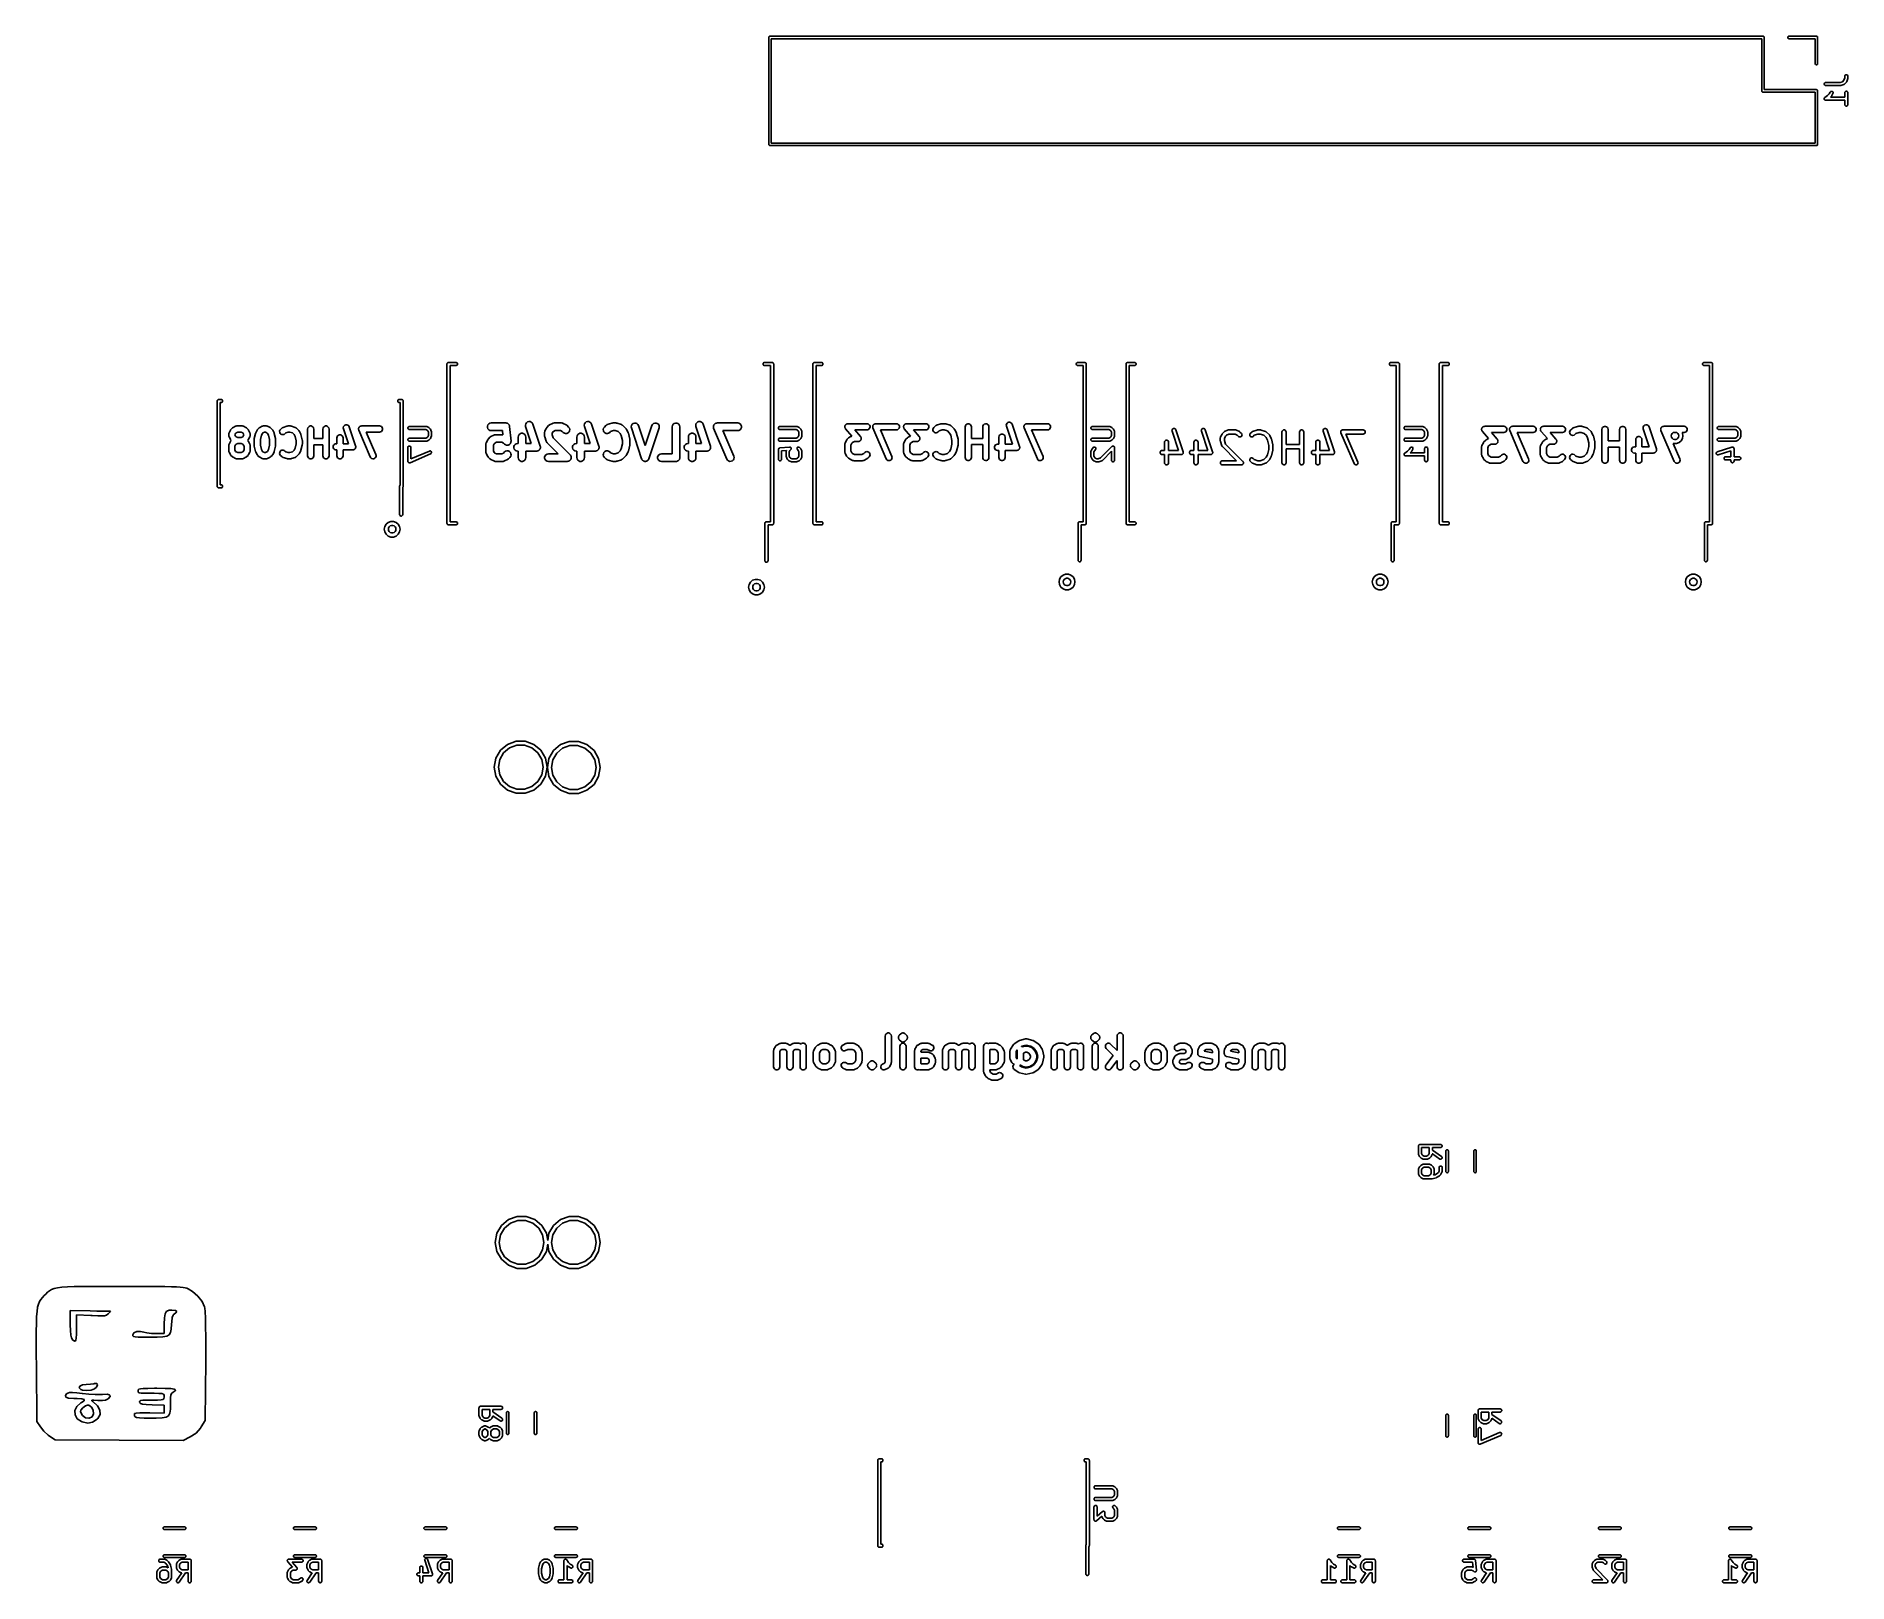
# Model space of a CAD drawing. Extents: x 120.3 to 208.4, y -129.6 to -54.3.
import ezdxf

# ---------------------------------------------------------------- set-up
doc = ezdxf.new("R2010")
doc.units = 0
doc.header["$MEASUREMENT"] = 0
doc.layers.add('BLACK', color=7, linetype='CONTINUOUS')

msp = doc.modelspace()

# ---------------------------------------------------------------- linework, layer by layer
at = {"layer": 'Black'}
for p, q in [((155.922, -54.3976), (155.923, -54.3924)), ((155.922, -59.5976), (155.922, -54.3976)), ((155.923, -54.3872), (155.925, -54.3823)), ((155.923, -54.3924), (155.923, -54.3872)), ((155.925, -54.3823), (155.926, -54.3771)), ((155.926, -54.3771), (155.928, -54.3725)), ((155.928, -54.3725), (155.93, -54.3676)), ((155.93, -54.3676), (155.933, -54.3636)), ((155.933, -54.3636), (155.936, -54.359)), ((155.936, -54.359), (155.94, -54.3557)), ((155.94, -54.3557), (155.943, -54.3516)), ((155.943, -54.3516), (155.948, -54.349)), ((155.948, -54.349), (155.952, -54.3456)), ((155.952, -54.3456), (155.957, -54.3438)), ((155.957, -54.3438), (155.961, -54.3412)), ((155.961, -54.3412), (155.967, -54.3403)), ((155.967, -54.3403), (155.972, -54.3385)), ((155.972, -54.3385), (155.977, -54.3385)), ((155.977, -54.3385), (155.982, -54.3376)), ((155.982, -54.3376), (204.302, -54.3376)), ((156.042, -54.4576), (156.042, -59.5376)), ((204.242, -54.4576), (156.042, -54.4576)), ((204.242, -56.9976), (204.242, -54.4576)), ((204.302, -54.3376), (204.307, -54.3385)), ((204.307, -54.3385), (204.312, -54.3385)), ((204.312, -54.3385), (204.317, -54.3403)), ((204.317, -54.3403), (204.323, -54.3412)), ((204.323, -54.3412), (204.327, -54.3438)), ((204.327, -54.3438), (204.332, -54.3456)), ((204.332, -54.3456), (204.336, -54.349)), ((204.336, -54.349), (204.341, -54.3516)), ((204.341, -54.3516), (204.344, -54.3557)), ((204.344, -54.3557), (204.348, -54.359)), ((204.348, -54.359), (204.351, -54.3636)), ((204.351, -54.3636), (204.354, -54.3676)), ((204.354, -54.3676), (204.356, -54.3725)), ((204.356, -54.3725), (204.358, -54.3771)), ((204.358, -54.3771), (204.359, -54.3823)), ((204.359, -54.3823), (204.361, -54.3872)), ((204.361, -54.3872), (204.361, -54.3924)), ((204.361, -54.3924), (204.362, -54.3976)), ((204.362, -54.3976), (204.362, -56.9376)), ((205.513, -54.3872), (205.52, -54.3676)), ((205.513, -54.408), (205.513, -54.3872)), ((205.52, -54.4276), (205.513, -54.408)), ((205.52, -54.3676), (205.533, -54.3516)), ((205.533, -54.4436), (205.52, -54.4276)), ((205.533, -54.3516), (205.551, -54.3412)), ((205.551, -54.454), (205.533, -54.4436)), ((205.551, -54.3412), (205.572, -54.3376)), ((205.572, -54.4576), (205.551, -54.454)), ((205.572, -54.3376), (206.902, -54.3376)), ((206.842, -54.4576), (205.572, -54.4576)), ((206.842, -55.6676), (206.842, -54.4576)), ((206.902, -54.3376), (206.907, -54.3385)), ((206.907, -54.3385), (206.912, -54.3385)), ((206.912, -54.3385), (206.917, -54.3403)), ((206.917, -54.3403), (206.923, -54.3412)), ((206.923, -54.3412), (206.927, -54.3438)), ((206.927, -54.3438), (206.932, -54.3456)), ((206.932, -54.3456), (206.936, -54.349)), ((206.936, -54.349), (206.941, -54.3516)), ((206.941, -54.3516), (206.944, -54.3557)), ((206.944, -54.3557), (206.948, -54.359)), ((206.948, -54.359), (206.951, -54.3636)), ((206.951, -54.3636), (206.954, -54.3676)), ((206.954, -54.3676), (206.956, -54.3725)), ((206.956, -54.3725), (206.958, -54.3771)), ((206.958, -54.3771), (206.959, -54.3823)), ((206.959, -54.3823), (206.961, -54.3872)), ((206.961, -54.3872), (206.961, -54.3924)), ((206.961, -54.3924), (206.962, -54.3976)), ((206.962, -54.3976), (206.962, -55.6676)), ((206.846, -55.6881), (206.842, -55.6676)), ((206.856, -55.7062), (206.846, -55.6881)), ((206.872, -55.7196), (206.856, -55.7062)), ((206.892, -55.7267), (206.872, -55.7196)), ((206.912, -55.7267), (206.892, -55.7267)), ((206.932, -55.7196), (206.912, -55.7267)), ((206.948, -55.7062), (206.932, -55.7196)), ((206.958, -55.6881), (206.948, -55.7062)), ((206.962, -55.6676), (206.958, -55.6881)), ((208.241, -56.4809), (208.279, -56.3664)), ((208.279, -56.2833), (208.284, -56.2577)), ((208.279, -56.3664), (208.279, -56.2833)), ((208.284, -56.2577), (208.297, -56.2351)), ((208.297, -56.2351), (208.317, -56.2184)), ((208.317, -56.2184), (208.341, -56.2095)), ((208.341, -56.2095), (208.367, -56.2095)), ((208.367, -56.2095), (208.392, -56.2184)), ((208.426, -56.4023), (208.378, -56.5451)), ((208.392, -56.2184), (208.412, -56.2351)), ((208.412, -56.2351), (208.425, -56.2577)), ((208.425, -56.2577), (208.429, -56.2833)), ((208.427, -56.3904), (208.426, -56.4023)), ((208.429, -56.3786), (208.427, -56.3904)), ((208.429, -56.2833), (208.429, -56.3786)), ((204.243, -57.0028), (204.242, -56.9976)), ((204.243, -57.008), (204.243, -57.0028)), ((204.245, -57.0129), (204.243, -57.008)), ((204.246, -57.0181), (204.245, -57.0129)), ((204.248, -57.0227), (204.246, -57.0181)), ((204.25, -57.0276), (204.248, -57.0227)), ((204.253, -57.0316), (204.25, -57.0276)), ((204.256, -57.0362), (204.253, -57.0316)), ((204.26, -57.0395), (204.256, -57.0362)), ((204.263, -57.0436), (204.26, -57.0395)), ((204.268, -57.0462), (204.263, -57.0436)), ((204.272, -57.0496), (204.268, -57.0462)), ((204.277, -57.0514), (204.272, -57.0496)), ((204.281, -57.054), (204.277, -57.0514)), ((204.287, -57.0549), (204.281, -57.054)), ((204.292, -57.0567), (204.287, -57.0549)), ((204.297, -57.0567), (204.292, -57.0567)), ((204.302, -57.0576), (204.297, -57.0567)), ((206.842, -57.0576), (204.302, -57.0576)), ((204.362, -56.9376), (206.902, -56.9376)), ((206.842, -59.5376), (206.842, -57.0576)), ((206.902, -56.9376), (206.907, -56.9385)), ((206.907, -56.9385), (206.912, -56.9385)), ((206.912, -56.9385), (206.917, -56.9403)), ((206.917, -56.9403), (206.923, -56.9412)), ((206.923, -56.9412), (206.927, -56.9438)), ((206.927, -56.9438), (206.932, -56.9456)), ((206.932, -56.9456), (206.936, -56.949)), ((206.936, -56.949), (206.941, -56.9516)), ((206.941, -56.9516), (206.944, -56.9557)), ((206.944, -56.9557), (206.948, -56.959)), ((206.948, -56.959), (206.951, -56.9636)), ((206.951, -56.9636), (206.954, -56.9676)), ((206.954, -56.9676), (206.956, -56.9725)), ((206.956, -56.9725), (206.958, -56.9771)), ((206.958, -56.9771), (206.959, -56.9823)), ((206.959, -56.9823), (206.961, -56.9872)), ((206.961, -56.9872), (206.961, -56.9924)), ((206.961, -56.9924), (206.962, -56.9976)), ((206.962, -56.9976), (206.962, -59.5976)), ((207.281, -56.6512), (207.289, -56.6268)), ((207.281, -56.6773), (207.281, -56.6512)), ((207.289, -56.7018), (207.281, -56.6773)), ((207.289, -56.6268), (207.306, -56.6068)), ((207.306, -56.7217), (207.289, -56.7018)), ((207.306, -56.6068), (207.329, -56.5938)), ((207.329, -56.7347), (207.306, -56.7217)), ((207.313, -57.3161), (207.449, -57.225)), ((207.329, -56.5938), (207.354, -56.5893)), ((207.354, -56.7393), (207.329, -56.7347)), ((207.354, -56.5893), (208.056, -56.5893)), ((208.069, -56.7393), (207.354, -56.7393)), ((207.449, -57.225), (207.531, -57.1436)), ((207.531, -57.1436), (207.573, -57.0593)), ((207.573, -57.0593), (207.589, -57.0384)), ((207.646, -57.2411), (207.583, -57.3036)), ((207.589, -57.0384), (207.61, -57.024)), ((207.61, -57.024), (207.636, -57.018)), ((207.636, -57.018), (207.661, -57.0209)), ((207.652, -57.2313), (207.646, -57.2411)), ((207.66, -57.2216), (207.652, -57.2313)), ((207.707, -57.1264), (207.66, -57.2216)), ((207.661, -57.0209), (207.685, -57.0326)), ((207.685, -57.0326), (207.703, -57.0515)), ((207.703, -57.0515), (207.713, -57.0754)), ((207.715, -57.1014), (207.707, -57.1264)), ((207.713, -57.0754), (207.715, -57.1014)), ((208.056, -56.5893), (208.171, -56.5511)), ((208.081, -56.7372), (208.069, -56.7393)), ((208.092, -56.7354), (208.081, -56.7372)), ((208.235, -56.6878), (208.092, -56.7354)), ((208.171, -56.5511), (208.241, -56.4809)), ((208.239, -56.6857), (208.235, -56.6878)), ((208.243, -56.6846), (208.239, -56.6857)), ((208.25, -56.6796), (208.243, -56.6846)), ((208.258, -56.6754), (208.25, -56.6796)), ((208.261, -56.6722), (208.258, -56.6754)), ((208.265, -56.6697), (208.261, -56.6722)), ((208.36, -56.5744), (208.265, -56.6697)), ((208.279, -57.0928), (208.284, -57.0672)), ((208.279, -57.3036), (208.279, -57.0928)), ((208.284, -57.0672), (208.297, -57.0446)), ((208.297, -57.0446), (208.317, -57.0279)), ((208.317, -57.0279), (208.341, -57.019)), ((208.341, -57.019), (208.367, -57.019)), ((208.362, -56.5709), (208.36, -56.5744)), ((208.366, -56.568), (208.362, -56.5709)), ((208.37, -56.5603), (208.366, -56.568)), ((208.367, -57.019), (208.392, -57.0279)), ((208.375, -56.5531), (208.37, -56.5603)), ((208.376, -56.5489), (208.375, -56.5531)), ((208.378, -56.5451), (208.376, -56.5489)), ((208.392, -57.0279), (208.412, -57.0446)), ((208.412, -57.0446), (208.425, -57.0672)), ((208.425, -57.0672), (208.429, -57.0928)), ((208.429, -57.0928), (208.429, -57.6643)), ((207.28, -57.3834), (207.281, -57.3745)), ((207.281, -57.3874), (207.28, -57.3834)), ((207.281, -57.3655), (207.282, -57.3616)), ((207.281, -57.3745), (207.281, -57.3655)), ((207.281, -57.3916), (207.281, -57.3874)), ((207.284, -57.4), (207.281, -57.3916)), ((207.282, -57.3575), (207.286, -57.3495)), ((207.282, -57.3616), (207.282, -57.3575)), ((207.286, -57.4087), (207.284, -57.4)), ((207.286, -57.3495), (207.289, -57.3411)), ((207.288, -57.4121), (207.286, -57.4087)), ((207.289, -57.4161), (207.288, -57.4121)), ((207.289, -57.3411), (207.292, -57.3379)), ((207.295, -57.4229), (207.289, -57.4161)), ((207.292, -57.3379), (207.294, -57.3341)), ((207.294, -57.3341), (207.3, -57.328)), ((207.3, -57.4304), (207.295, -57.4229)), ((207.3, -57.328), (207.306, -57.3211)), ((207.304, -57.4328), (207.3, -57.4304)), ((207.306, -57.436), (207.304, -57.4328)), ((207.306, -57.3211), (207.31, -57.319)), ((207.314, -57.4405), (207.306, -57.436)), ((207.31, -57.319), (207.313, -57.3161)), ((207.321, -57.4458), (207.314, -57.4405)), ((207.325, -57.4469), (207.321, -57.4458)), ((207.329, -57.449), (207.325, -57.4469)), ((207.338, -57.4506), (207.329, -57.449)), ((207.346, -57.4531), (207.338, -57.4506)), ((207.35, -57.4528), (207.346, -57.4531)), ((207.354, -57.4536), (207.35, -57.4528)), ((208.279, -57.4536), (207.354, -57.4536)), ((207.583, -57.3036), (208.279, -57.3036)), ((208.279, -57.6643), (208.279, -57.4536)), ((208.284, -57.6899), (208.279, -57.6643)), ((208.297, -57.7125), (208.284, -57.6899)), ((208.317, -57.7292), (208.297, -57.7125)), ((208.341, -57.7381), (208.317, -57.7292)), ((208.367, -57.7381), (208.341, -57.7381)), ((208.392, -57.7292), (208.367, -57.7381)), ((208.412, -57.7125), (208.392, -57.7292)), ((208.425, -57.6899), (208.412, -57.7125)), ((208.429, -57.6643), (208.425, -57.6899)), ((155.923, -59.6028), (155.922, -59.5976)), ((155.923, -59.608), (155.923, -59.6028)), ((155.925, -59.6129), (155.923, -59.608)), ((155.926, -59.6181), (155.925, -59.6129)), ((155.928, -59.6227), (155.926, -59.6181)), ((155.93, -59.6276), (155.928, -59.6227)), ((155.933, -59.6316), (155.93, -59.6276)), ((155.936, -59.6362), (155.933, -59.6316)), ((155.94, -59.6395), (155.936, -59.6362)), ((155.943, -59.6436), (155.94, -59.6395)), ((155.948, -59.6462), (155.943, -59.6436)), ((155.952, -59.6496), (155.948, -59.6462)), ((155.957, -59.6514), (155.952, -59.6496)), ((155.961, -59.654), (155.957, -59.6514)), ((155.967, -59.6549), (155.961, -59.654)), ((155.972, -59.6567), (155.967, -59.6549)), ((155.977, -59.6567), (155.972, -59.6567)), ((155.982, -59.6576), (155.977, -59.6567)), ((206.902, -59.6576), (155.982, -59.6576)), ((156.042, -59.5376), (206.842, -59.5376)), ((206.907, -59.6567), (206.902, -59.6576)), ((206.912, -59.6567), (206.907, -59.6567)), ((206.917, -59.6549), (206.912, -59.6567)), ((206.923, -59.654), (206.917, -59.6549)), ((206.927, -59.6514), (206.923, -59.654)), ((206.932, -59.6496), (206.927, -59.6514)), ((206.936, -59.6462), (206.932, -59.6496)), ((206.941, -59.6436), (206.936, -59.6462)), ((206.944, -59.6395), (206.941, -59.6436)), ((206.948, -59.6362), (206.944, -59.6395)), ((206.951, -59.6316), (206.948, -59.6362)), ((206.954, -59.6276), (206.951, -59.6316)), ((206.956, -59.6227), (206.954, -59.6276)), ((206.958, -59.6181), (206.956, -59.6227)), ((206.959, -59.6129), (206.958, -59.6181)), ((206.961, -59.608), (206.959, -59.6129)), ((206.962, -59.5976), (206.961, -59.6028)), ((206.961, -59.6028), (206.961, -59.608)), ((140.259, -70.293), (140.26, -70.2865)), ((140.259, -78.043), (140.259, -70.293)), ((140.26, -70.28), (140.262, -70.2738)), ((140.26, -70.2865), (140.26, -70.28)), ((140.262, -70.2738), (140.264, -70.2673)), ((140.264, -70.2673), (140.267, -70.2617)), ((140.267, -70.2617), (140.269, -70.2555)), ((140.269, -70.2555), (140.273, -70.2505)), ((140.273, -70.2505), (140.277, -70.2448)), ((140.277, -70.2448), (140.282, -70.2406)), ((140.282, -70.2406), (140.286, -70.2355)), ((140.286, -70.2355), (140.291, -70.2323)), ((140.291, -70.2323), (140.296, -70.228)), ((140.296, -70.228), (140.303, -70.2258)), ((140.303, -70.2258), (140.308, -70.2225)), ((140.308, -70.2225), (140.315, -70.2214)), ((140.315, -70.2214), (140.321, -70.2191)), ((140.321, -70.2191), (140.328, -70.2191)), ((140.328, -70.2191), (140.334, -70.218)), ((140.334, -70.218), (140.699, -70.218)), ((140.699, -70.368), (140.409, -70.368)), ((140.409, -70.368), (140.409, -77.968)), ((140.699, -70.218), (140.725, -70.2225)), ((140.725, -70.3635), (140.699, -70.368)), ((140.725, -70.2225), (140.747, -70.2355)), ((140.747, -70.3505), (140.725, -70.3635)), ((140.747, -70.2355), (140.764, -70.2555)), ((140.764, -70.3305), (140.747, -70.3505)), ((140.764, -70.2555), (140.773, -70.28)), ((140.773, -70.306), (140.764, -70.3305)), ((140.773, -70.28), (140.773, -70.306)), ((155.645, -70.28), (155.654, -70.2555)), ((155.645, -70.306), (155.645, -70.28)), ((155.654, -70.3305), (155.645, -70.306)), ((155.654, -70.2555), (155.671, -70.2355)), ((155.671, -70.3505), (155.654, -70.3305)), ((155.671, -70.2355), (155.693, -70.2225)), ((155.693, -70.3635), (155.671, -70.3505)), ((155.693, -70.2225), (155.719, -70.218)), ((155.719, -70.368), (155.693, -70.3635)), ((155.719, -70.218), (156.084, -70.218)), ((156.009, -70.368), (155.719, -70.368)), ((156.009, -77.968), (156.009, -70.368)), ((156.084, -70.218), (156.09, -70.2191)), ((156.09, -70.2191), (156.097, -70.2191)), ((156.097, -70.2191), (156.103, -70.2214)), ((156.103, -70.2214), (156.11, -70.2225)), ((156.11, -70.2225), (156.115, -70.2258)), ((156.115, -70.2258), (156.121, -70.228)), ((156.121, -70.228), (156.127, -70.2323)), ((156.127, -70.2323), (156.132, -70.2355)), ((156.132, -70.2355), (156.136, -70.2406)), ((156.136, -70.2406), (156.141, -70.2448)), ((156.141, -70.2448), (156.145, -70.2505)), ((156.145, -70.2505), (156.149, -70.2555)), ((156.149, -70.2555), (156.151, -70.2617)), ((156.151, -70.2617), (156.154, -70.2673)), ((156.154, -70.2673), (156.156, -70.2738)), ((156.156, -70.2738), (156.158, -70.28)), ((156.158, -70.28), (156.158, -70.2865)), ((156.158, -70.2865), (156.159, -70.293)), ((156.159, -70.293), (156.159, -78.043)), ((158.069, -70.293), (158.07, -70.2865)), ((158.069, -78.043), (158.069, -70.293)), ((158.07, -70.28), (158.072, -70.2738)), ((158.07, -70.2865), (158.07, -70.28)), ((158.072, -70.2738), (158.074, -70.2673)), ((158.074, -70.2673), (158.077, -70.2617)), ((158.077, -70.2617), (158.079, -70.2555)), ((158.079, -70.2555), (158.083, -70.2505)), ((158.083, -70.2505), (158.087, -70.2448)), ((158.087, -70.2448), (158.092, -70.2406)), ((158.092, -70.2406), (158.096, -70.2355)), ((158.096, -70.2355), (158.101, -70.2323)), ((158.101, -70.2323), (158.106, -70.228)), ((158.106, -70.228), (158.113, -70.2258)), ((158.113, -70.2258), (158.118, -70.2225)), ((158.118, -70.2225), (158.125, -70.2214)), ((158.125, -70.2214), (158.131, -70.2191)), ((158.131, -70.2191), (158.138, -70.2191)), ((158.138, -70.2191), (158.144, -70.218)), ((158.144, -70.218), (158.479, -70.218)), ((158.479, -70.368), (158.219, -70.368)), ((158.219, -70.368), (158.219, -77.968)), ((158.479, -70.218), (158.505, -70.2225)), ((158.505, -70.3635), (158.479, -70.368)), ((158.505, -70.2225), (158.527, -70.2355)), ((158.527, -70.3505), (158.505, -70.3635)), ((158.527, -70.2355), (158.544, -70.2555)), ((158.544, -70.3305), (158.527, -70.3505)), ((158.544, -70.2555), (158.553, -70.28)), ((158.553, -70.306), (158.544, -70.3305)), ((158.553, -70.28), (158.553, -70.306)), ((170.885, -70.28), (170.894, -70.2555)), ((170.885, -70.306), (170.885, -70.28)), ((170.894, -70.3305), (170.885, -70.306)), ((170.894, -70.2555), (170.911, -70.2355)), ((170.911, -70.3505), (170.894, -70.3305)), ((170.911, -70.2355), (170.933, -70.2225)), ((170.933, -70.3635), (170.911, -70.3505)), ((170.933, -70.2225), (170.959, -70.218)), ((170.959, -70.368), (170.933, -70.3635)), ((170.959, -70.218), (171.294, -70.218)), ((171.219, -70.368), (170.959, -70.368)), ((171.219, -77.968), (171.219, -70.368)), ((171.294, -70.218), (171.3, -70.2191)), ((171.3, -70.2191), (171.307, -70.2191)), ((171.307, -70.2191), (171.313, -70.2214)), ((171.313, -70.2214), (171.32, -70.2225)), ((171.32, -70.2225), (171.325, -70.2258)), ((171.325, -70.2258), (171.332, -70.228)), ((171.332, -70.228), (171.337, -70.2323)), ((171.337, -70.2323), (171.342, -70.2355)), ((171.342, -70.2355), (171.346, -70.2406)), ((171.346, -70.2406), (171.351, -70.2448)), ((171.351, -70.2448), (171.355, -70.2505)), ((171.355, -70.2505), (171.359, -70.2555)), ((171.359, -70.2555), (171.361, -70.2617)), ((171.361, -70.2617), (171.364, -70.2673)), ((171.364, -70.2673), (171.366, -70.2738)), ((171.366, -70.2738), (171.368, -70.28)), ((171.368, -70.28), (171.368, -70.2865)), ((171.368, -70.2865), (171.369, -70.293)), ((171.369, -70.293), (171.369, -78.043)), ((173.309, -70.293), (173.31, -70.2865)), ((173.309, -78.043), (173.309, -70.293)), ((173.31, -70.28), (173.312, -70.2738)), ((173.31, -70.2865), (173.31, -70.28)), ((173.312, -70.2738), (173.314, -70.2673)), ((173.314, -70.2673), (173.317, -70.2617)), ((173.317, -70.2617), (173.319, -70.2555)), ((173.319, -70.2555), (173.323, -70.2505)), ((173.323, -70.2505), (173.327, -70.2448)), ((173.327, -70.2448), (173.332, -70.2406)), ((173.332, -70.2406), (173.336, -70.2355)), ((173.336, -70.2355), (173.341, -70.2323)), ((173.341, -70.2323), (173.346, -70.228)), ((173.346, -70.228), (173.353, -70.2258)), ((173.353, -70.2258), (173.358, -70.2225)), ((173.358, -70.2225), (173.365, -70.2214)), ((173.365, -70.2214), (173.371, -70.2191)), ((173.371, -70.2191), (173.378, -70.2191)), ((173.378, -70.2191), (173.384, -70.218)), ((173.384, -70.218), (173.719, -70.218)), ((173.719, -70.368), (173.459, -70.368)), ((173.459, -70.368), (173.459, -77.968)), ((173.719, -70.218), (173.745, -70.2225)), ((173.745, -70.3635), (173.719, -70.368)), ((173.745, -70.2225), (173.767, -70.2355)), ((173.767, -70.3505), (173.745, -70.3635)), ((173.767, -70.2355), (173.784, -70.2555)), ((173.784, -70.3305), (173.767, -70.3505)), ((173.784, -70.2555), (173.793, -70.28)), ((173.793, -70.306), (173.784, -70.3305)), ((173.793, -70.28), (173.793, -70.306)), ((186.125, -70.28), (186.134, -70.2555)), ((186.125, -70.306), (186.125, -70.28)), ((186.134, -70.3305), (186.125, -70.306)), ((186.134, -70.2555), (186.151, -70.2355)), ((186.151, -70.3505), (186.134, -70.3305)), ((186.151, -70.2355), (186.173, -70.2225)), ((186.173, -70.3635), (186.151, -70.3505)), ((186.173, -70.2225), (186.199, -70.218)), ((186.199, -70.368), (186.173, -70.3635)), ((186.199, -70.218), (186.534, -70.218)), ((186.459, -70.368), (186.199, -70.368)), ((186.459, -77.968), (186.459, -70.368)), ((186.534, -70.218), (186.54, -70.2191)), ((186.54, -70.2191), (186.547, -70.2191)), ((186.547, -70.2191), (186.553, -70.2214)), ((186.553, -70.2214), (186.56, -70.2225)), ((186.56, -70.2225), (186.565, -70.2258)), ((186.565, -70.2258), (186.571, -70.228)), ((186.571, -70.228), (186.577, -70.2323)), ((186.577, -70.2323), (186.582, -70.2355)), ((186.582, -70.2355), (186.586, -70.2406)), ((186.586, -70.2406), (186.591, -70.2448)), ((186.591, -70.2448), (186.595, -70.2505)), ((186.595, -70.2505), (186.599, -70.2555)), ((186.599, -70.2555), (186.601, -70.2617)), ((186.601, -70.2617), (186.604, -70.2673)), ((186.604, -70.2673), (186.606, -70.2738)), ((186.606, -70.2738), (186.608, -70.28)), ((186.608, -70.28), (186.608, -70.2865)), ((186.608, -70.2865), (186.609, -70.293)), ((186.609, -70.293), (186.609, -78.043)), ((188.549, -70.293), (188.55, -70.2865)), ((188.549, -78.043), (188.549, -70.293)), ((188.55, -70.28), (188.552, -70.2738)), ((188.55, -70.2865), (188.55, -70.28)), ((188.552, -70.2738), (188.554, -70.2673)), ((188.554, -70.2673), (188.557, -70.2617)), ((188.557, -70.2617), (188.559, -70.2555)), ((188.559, -70.2555), (188.563, -70.2505)), ((188.563, -70.2505), (188.567, -70.2448)), ((188.567, -70.2448), (188.572, -70.2406)), ((188.572, -70.2406), (188.576, -70.2355)), ((188.576, -70.2355), (188.581, -70.2323)), ((188.581, -70.2323), (188.587, -70.228)), ((188.587, -70.228), (188.593, -70.2258)), ((188.593, -70.2258), (188.598, -70.2225)), ((188.598, -70.2225), (188.605, -70.2214)), ((188.605, -70.2214), (188.611, -70.2191)), ((188.611, -70.2191), (188.618, -70.2191)), ((188.618, -70.2191), (188.624, -70.218)), ((188.624, -70.218), (188.959, -70.218)), ((188.959, -70.368), (188.699, -70.368)), ((188.699, -70.368), (188.699, -77.968)), ((188.959, -70.218), (188.985, -70.2225)), ((188.985, -70.3635), (188.959, -70.368)), ((188.985, -70.2225), (189.007, -70.2355)), ((189.007, -70.3505), (188.985, -70.3635)), ((189.007, -70.2355), (189.024, -70.2555)), ((189.024, -70.3305), (189.007, -70.3505)), ((189.024, -70.2555), (189.033, -70.28)), ((189.033, -70.306), (189.024, -70.3305)), ((189.033, -70.28), (189.033, -70.306)), ((201.365, -70.28), (201.374, -70.2555)), ((201.365, -70.306), (201.365, -70.28)), ((201.374, -70.3305), (201.365, -70.306)), ((201.374, -70.2555), (201.391, -70.2355)), ((201.391, -70.3505), (201.374, -70.3305)), ((201.391, -70.2355), (201.413, -70.2225)), ((201.413, -70.3635), (201.391, -70.3505)), ((201.413, -70.2225), (201.439, -70.218)), ((201.439, -70.368), (201.413, -70.3635)), ((201.439, -70.218), (201.774, -70.218)), ((201.699, -70.368), (201.439, -70.368)), ((201.699, -77.968), (201.699, -70.368)), ((201.774, -70.218), (201.78, -70.2191)), ((201.78, -70.2191), (201.787, -70.2191)), ((201.787, -70.2191), (201.793, -70.2214)), ((201.793, -70.2214), (201.8, -70.2225)), ((201.8, -70.2225), (201.805, -70.2258)), ((201.805, -70.2258), (201.811, -70.228)), ((201.811, -70.228), (201.817, -70.2323)), ((201.817, -70.2323), (201.822, -70.2355)), ((201.822, -70.2355), (201.826, -70.2406)), ((201.826, -70.2406), (201.831, -70.2448)), ((201.831, -70.2448), (201.835, -70.2505)), ((201.835, -70.2505), (201.839, -70.2555)), ((201.839, -70.2555), (201.841, -70.2617)), ((201.841, -70.2617), (201.844, -70.2673)), ((201.844, -70.2673), (201.846, -70.2738)), ((201.846, -70.2738), (201.848, -70.28)), ((201.848, -70.28), (201.848, -70.2865)), ((201.848, -70.2865), (201.849, -70.293)), ((201.849, -70.293), (201.849, -78.043)), ((129.079, -72.093), (129.08, -72.0865)), ((129.079, -76.243), (129.079, -72.093)), ((129.08, -72.08), (129.082, -72.0738)), ((129.08, -72.0865), (129.08, -72.08)), ((129.082, -72.0738), (129.084, -72.0673)), ((129.084, -72.0673), (129.087, -72.0617)), ((129.087, -72.0617), (129.089, -72.0555)), ((129.089, -72.0555), (129.093, -72.0505)), ((129.093, -72.0505), (129.097, -72.0448)), ((129.097, -72.0448), (129.102, -72.0406)), ((129.102, -72.0406), (129.106, -72.0355)), ((129.106, -72.0355), (129.111, -72.0323)), ((129.111, -72.0323), (129.117, -72.028)), ((129.117, -72.028), (129.123, -72.0258)), ((129.123, -72.0258), (129.128, -72.0225)), ((129.128, -72.0225), (129.135, -72.0214)), ((129.135, -72.0214), (129.141, -72.0191)), ((129.141, -72.0191), (129.148, -72.0191)), ((129.148, -72.0191), (129.154, -72.018)), ((129.154, -72.018), (129.269, -72.018)), ((129.269, -72.168), (129.229, -72.168)), ((129.229, -72.168), (129.229, -76.168)), ((129.269, -72.018), (129.295, -72.0225)), ((129.295, -72.1635), (129.269, -72.168)), ((129.295, -72.0225), (129.317, -72.0355)), ((129.317, -72.1505), (129.295, -72.1635)), ((129.317, -72.0355), (129.334, -72.0555)), ((129.334, -72.1305), (129.317, -72.1505)), ((129.334, -72.0555), (129.343, -72.08)), ((129.343, -72.106), (129.334, -72.1305)), ((129.343, -72.08), (129.343, -72.106)), ((137.865, -72.08), (137.874, -72.0555)), ((137.865, -72.106), (137.865, -72.08)), ((137.874, -72.1305), (137.865, -72.106)), ((137.874, -72.0555), (137.891, -72.0355)), ((137.891, -72.1505), (137.874, -72.1305)), ((137.891, -72.0355), (137.913, -72.0225)), ((137.913, -72.1635), (137.891, -72.1505)), ((137.913, -72.0225), (137.939, -72.018)), ((137.939, -72.168), (137.913, -72.1635)), ((137.939, -72.018), (138.054, -72.018)), ((137.979, -72.168), (137.939, -72.168)), ((137.979, -76.1877), (137.979, -72.168)), ((138.054, -72.018), (138.06, -72.0191)), ((138.06, -72.0191), (138.067, -72.0191)), ((138.067, -72.0191), (138.073, -72.0214)), ((138.073, -72.0214), (138.08, -72.0225)), ((138.08, -72.0225), (138.085, -72.0258)), ((138.085, -72.0258), (138.091, -72.028)), ((138.091, -72.028), (138.097, -72.0323)), ((138.097, -72.0323), (138.102, -72.0355)), ((138.102, -72.0355), (138.106, -72.0406)), ((138.106, -72.0406), (138.111, -72.0448)), ((138.111, -72.0448), (138.115, -72.0505)), ((138.115, -72.0505), (138.119, -72.0555)), ((138.119, -72.0555), (138.121, -72.0617)), ((138.121, -72.0617), (138.124, -72.0673)), ((138.124, -72.0673), (138.126, -72.0738)), ((138.126, -72.0738), (138.128, -72.08)), ((138.128, -72.08), (138.128, -72.0865)), ((138.128, -72.0865), (138.129, -72.093)), ((138.129, -72.093), (138.129, -76.243)), ((142.344, -73.1727), (142.407, -73.1616)), ((142.407, -73.1616), (143.122, -73.1616)), ((143.122, -73.1616), (143.129, -73.1628)), ((143.129, -73.1628), (143.136, -73.1621)), ((143.136, -73.1621), (143.16, -73.1683)), ((143.16, -73.1683), (143.185, -73.1727)), ((144.093, -73.2071), (144.126, -73.1524)), ((144.126, -73.1524), (144.176, -73.1125)), ((144.176, -73.1125), (144.237, -73.0921)), ((144.237, -73.0921), (144.302, -73.0939)), ((144.302, -73.0939), (144.361, -73.1175)), ((144.361, -73.1175), (144.409, -73.1601)), ((144.409, -73.1601), (144.44, -73.2166)), ((145.416, -73.1727), (145.437, -73.169)), ((145.437, -73.169), (145.458, -73.1628)), ((145.458, -73.1628), (145.468, -73.1634)), ((145.468, -73.1634), (145.479, -73.1616)), ((145.479, -73.1616), (145.836, -73.1616)), ((145.836, -73.1616), (145.847, -73.1634)), ((145.847, -73.1634), (145.857, -73.1628)), ((145.857, -73.1628), (145.878, -73.169)), ((145.878, -73.169), (145.899, -73.1727)), ((146.95, -73.2071), (146.983, -73.1524)), ((146.983, -73.1524), (147.034, -73.1125)), ((147.034, -73.1125), (147.095, -73.0921)), ((147.095, -73.0921), (147.159, -73.0939)), ((147.159, -73.0939), (147.219, -73.1175)), ((147.219, -73.1175), (147.267, -73.1601)), ((147.267, -73.1601), (147.297, -73.2166)), ((148.063, -73.2425), (148.277, -73.1711)), ((148.277, -73.1711), (148.307, -73.1667)), ((148.307, -73.1667), (148.336, -73.1616)), ((148.336, -73.1616), (148.479, -73.1616)), ((148.479, -73.1616), (148.508, -73.1667)), ((148.508, -73.1667), (148.537, -73.1711)), ((148.537, -73.1711), (148.752, -73.2425)), ((149.319, -73.1839), (149.38, -73.1636)), ((149.38, -73.1636), (149.445, -73.1653)), ((149.445, -73.1653), (149.504, -73.1889)), ((150.311, -73.1889), (150.37, -73.1653)), ((150.37, -73.1653), (150.435, -73.1636)), ((150.435, -73.1636), (150.496, -73.1839)), ((151.315, -73.1864), (151.375, -73.1644)), ((151.375, -73.1644), (151.44, -73.1644)), ((151.44, -73.1644), (151.5, -73.1864)), ((152.378, -73.2071), (152.412, -73.1524)), ((152.412, -73.1524), (152.462, -73.1125)), ((152.462, -73.1125), (152.523, -73.0921)), ((152.523, -73.0921), (152.587, -73.0939)), ((152.587, -73.0939), (152.647, -73.1175)), ((152.647, -73.1175), (152.695, -73.1601)), ((152.695, -73.1601), (152.726, -73.2166)), ((153.344, -73.1727), (153.355, -73.1708)), ((153.355, -73.1708), (153.365, -73.1665)), ((153.365, -73.1665), (153.386, -73.1653)), ((153.386, -73.1653), (153.407, -73.1616)), ((153.407, -73.1616), (154.407, -73.1616)), ((154.407, -73.1616), (154.471, -73.1727)), ((167.515, -73.1756), (167.556, -73.1432)), ((167.556, -73.1432), (167.606, -73.1268)), ((167.606, -73.1268), (167.658, -73.1282)), ((167.658, -73.1282), (167.706, -73.1473)), ((167.706, -73.1473), (167.745, -73.1819)), ((129.64, -73.7037), (129.642, -73.6952)), ((129.64, -73.7656), (129.64, -73.7037)), ((129.642, -73.7741), (129.64, -73.7656)), ((129.641, -73.6866), (129.646, -73.6697)), ((129.642, -73.6952), (129.641, -73.6866)), ((129.641, -73.7828), (129.642, -73.7741)), ((129.646, -73.7996), (129.641, -73.7828)), ((129.646, -73.6697), (129.65, -73.6524)), ((129.65, -73.8169), (129.646, -73.7996)), ((129.65, -73.6524), (129.654, -73.6449)), ((129.654, -73.8244), (129.65, -73.8169)), ((129.654, -73.6449), (129.656, -73.6366)), ((129.656, -73.8327), (129.654, -73.8244)), ((129.656, -73.6366), (129.718, -73.5128)), ((129.718, -73.9565), (129.656, -73.8327)), ((129.718, -73.5128), (129.733, -73.4935)), ((129.733, -73.9758), (129.718, -73.9565)), ((129.718, -74.07), (129.733, -74.0507)), ((129.733, -73.4935), (129.746, -73.4738)), ((129.746, -73.9955), (129.733, -73.9758)), ((129.733, -74.0507), (129.746, -74.031)), ((129.746, -73.4738), (129.808, -73.4119)), ((129.764, -74.0132), (129.746, -73.9955)), ((129.746, -74.031), (129.764, -74.0132)), ((129.808, -73.4119), (129.828, -73.3981)), ((129.828, -73.3981), (129.847, -73.3838)), ((129.847, -73.3838), (129.971, -73.3219)), ((129.976, -73.6688), (129.943, -73.7347)), ((129.943, -73.7347), (129.976, -73.8006)), ((129.971, -73.3219), (129.979, -73.3195)), ((130.003, -73.6413), (129.976, -73.6688)), ((129.976, -73.8006), (130.003, -73.8281)), ((129.979, -73.3195), (129.987, -73.3151)), ((129.987, -73.3151), (130.004, -73.3121)), ((130.074, -73.6061), (130.003, -73.6413)), ((130.003, -73.8281), (130.074, -73.8632)), ((130.004, -73.3121), (130.021, -73.3071)), ((130.021, -73.3071), (130.03, -73.3076)), ((130.03, -73.3076), (130.038, -73.3061)), ((130.038, -73.3061), (130.286, -73.3061)), ((130.25, -73.6061), (130.074, -73.6061)), ((130.074, -73.8632), (130.25, -73.8632)), ((130.321, -73.6413), (130.25, -73.6061)), ((130.25, -73.8632), (130.321, -73.8281)), ((130.286, -73.3061), (130.294, -73.3076)), ((130.294, -73.3076), (130.303, -73.3071)), ((130.303, -73.3071), (130.32, -73.3121)), ((130.32, -73.3121), (130.337, -73.3151)), ((130.348, -73.6688), (130.321, -73.6413)), ((130.321, -73.8281), (130.348, -73.8006)), ((130.337, -73.3151), (130.345, -73.3195)), ((130.345, -73.3195), (130.353, -73.3219)), ((130.381, -73.7347), (130.348, -73.6688)), ((130.348, -73.8006), (130.381, -73.7347)), ((130.353, -73.3219), (130.477, -73.3838)), ((130.477, -73.3838), (130.496, -73.3982)), ((130.496, -73.3982), (130.516, -73.4119)), ((130.516, -73.4119), (130.577, -73.4738)), ((130.577, -73.9955), (130.56, -74.0132)), ((130.56, -74.0132), (130.577, -74.031)), ((130.577, -73.4738), (130.591, -73.4935)), ((130.591, -73.9758), (130.577, -73.9955)), ((130.577, -74.031), (130.591, -74.0507)), ((130.591, -73.4935), (130.606, -73.5128)), ((130.606, -73.9565), (130.591, -73.9758)), ((130.591, -74.0507), (130.606, -74.07)), ((130.606, -73.5128), (130.667, -73.6366)), ((130.667, -73.8327), (130.606, -73.9565)), ((130.667, -73.6366), (130.67, -73.6449)), ((130.67, -73.8244), (130.667, -73.8327)), ((130.67, -73.6449), (130.674, -73.6524)), ((130.674, -73.8169), (130.67, -73.8244)), ((130.674, -73.6524), (130.677, -73.6697)), ((130.677, -73.7996), (130.674, -73.8169)), ((130.677, -73.6697), (130.682, -73.6866)), ((130.682, -73.7828), (130.677, -73.7996)), ((130.682, -73.6866), (130.682, -73.6952)), ((130.682, -73.6952), (130.683, -73.7037)), ((130.683, -73.7656), (130.682, -73.7741)), ((130.682, -73.7741), (130.682, -73.7828)), ((130.683, -73.7037), (130.683, -73.7656)), ((130.879, -73.9513), (130.882, -73.9333)), ((130.879, -74.2609), (130.879, -73.9513)), ((130.882, -73.9333), (130.883, -73.915)), ((130.883, -73.915), (130.945, -73.6673)), ((130.945, -73.6673), (130.952, -73.6524)), ((130.952, -73.6524), (130.956, -73.6366)), ((130.956, -73.6366), (131.018, -73.5128)), ((131.018, -73.5128), (131.033, -73.4935)), ((131.033, -73.4935), (131.046, -73.4738)), ((131.046, -73.4738), (131.108, -73.4119)), ((131.108, -73.4119), (131.128, -73.3982)), ((131.128, -73.3982), (131.147, -73.3838)), ((131.147, -73.3838), (131.271, -73.3219)), ((131.232, -73.7561), (131.179, -73.9698)), ((131.179, -73.9698), (131.179, -74.2424)), ((131.276, -73.6688), (131.232, -73.7561)), ((131.271, -73.3219), (131.279, -73.3195)), ((131.303, -73.6413), (131.276, -73.6688)), ((131.279, -73.3195), (131.287, -73.3151)), ((131.287, -73.3151), (131.304, -73.3121)), ((131.374, -73.6061), (131.303, -73.6413)), ((131.304, -73.3121), (131.321, -73.3071)), ((131.321, -73.3071), (131.33, -73.3076)), ((131.33, -73.3076), (131.338, -73.3061)), ((131.338, -73.3061), (131.462, -73.3061)), ((131.426, -73.6061), (131.374, -73.6061)), ((131.497, -73.6413), (131.426, -73.6061)), ((131.462, -73.3061), (131.47, -73.3076)), ((131.47, -73.3076), (131.479, -73.3071)), ((131.479, -73.3071), (131.496, -73.3121)), ((131.496, -73.3121), (131.513, -73.3151)), ((131.524, -73.6688), (131.497, -73.6413)), ((131.513, -73.3151), (131.521, -73.3195)), ((131.521, -73.3195), (131.529, -73.3219)), ((131.568, -73.7561), (131.524, -73.6688)), ((131.529, -73.3219), (131.653, -73.3838)), ((131.621, -73.9698), (131.568, -73.7561)), ((131.621, -74.2424), (131.621, -73.9698)), ((131.653, -73.3838), (131.672, -73.3982)), ((131.672, -73.3982), (131.692, -73.4119)), ((131.692, -73.4119), (131.754, -73.4738)), ((131.754, -73.4738), (131.767, -73.4935)), ((131.767, -73.4935), (131.782, -73.5128)), ((131.782, -73.5128), (131.844, -73.6366)), ((131.844, -73.6366), (131.848, -73.6524)), ((131.848, -73.6524), (131.855, -73.6673)), ((131.855, -73.6673), (131.917, -73.915)), ((131.917, -73.915), (131.918, -73.9333)), ((131.918, -73.9333), (131.921, -73.9513)), ((131.921, -73.9513), (131.921, -74.2609)), ((132.117, -73.5668), (132.131, -73.5165)), ((132.122, -73.6187), (132.117, -73.5668)), ((132.144, -73.6659), (132.122, -73.6187)), ((132.131, -73.5165), (132.161, -73.4738)), ((132.181, -73.7028), (132.144, -73.6659)), ((132.161, -73.4738), (132.223, -73.4119)), ((132.228, -73.7248), (132.181, -73.7028)), ((132.223, -73.4119), (132.23, -73.407)), ((132.28, -73.7293), (132.228, -73.7248)), ((132.23, -73.407), (132.235, -73.4005)), ((132.235, -73.4005), (132.251, -73.3921)), ((132.251, -73.3921), (132.265, -73.3821)), ((132.265, -73.3821), (132.274, -73.3798)), ((132.274, -73.3798), (132.281, -73.3757)), ((132.33, -73.7159), (132.28, -73.7293)), ((132.281, -73.3757), (132.467, -73.3138)), ((132.373, -73.686), (132.33, -73.7159)), ((132.41, -73.6491), (132.373, -73.686)), ((132.539, -73.6061), (132.41, -73.6491)), ((132.467, -73.3138), (132.491, -73.3103)), ((132.491, -73.3103), (132.514, -73.3061)), ((132.514, -73.3061), (132.638, -73.3061)), ((132.614, -73.6061), (132.539, -73.6061)), ((132.743, -73.6491), (132.614, -73.6061)), ((132.638, -73.3061), (132.662, -73.3103)), ((132.662, -73.3103), (132.686, -73.3138)), ((132.686, -73.3138), (132.871, -73.3757)), ((132.824, -73.7307), (132.743, -73.6491)), ((132.868, -73.818), (132.824, -73.7307)), ((132.921, -74.0317), (132.868, -73.818)), ((132.871, -73.3757), (132.879, -73.3798)), ((132.879, -73.3798), (132.887, -73.3821)), ((132.887, -73.3821), (132.902, -73.3921)), ((132.902, -73.3921), (132.917, -73.4005)), ((132.917, -73.4005), (132.923, -73.407)), ((132.921, -74.1805), (132.921, -74.0317)), ((132.923, -73.407), (132.93, -73.4119)), ((132.93, -73.4119), (133.054, -73.5357)), ((133.054, -73.5357), (133.067, -73.5554)), ((133.067, -73.5554), (133.082, -73.5747)), ((133.082, -73.5747), (133.144, -73.6985)), ((133.144, -73.6985), (133.148, -73.7143)), ((133.148, -73.7143), (133.155, -73.7292)), ((133.155, -73.7292), (133.217, -73.9769)), ((133.217, -73.9769), (133.218, -73.9952)), ((133.218, -73.9952), (133.221, -74.0132)), ((133.221, -74.0132), (133.221, -74.199)), ((133.479, -73.4561), (133.488, -73.4048)), ((133.479, -74.7561), (133.479, -73.4561)), ((133.488, -73.4048), (133.514, -73.3597)), ((133.514, -73.3597), (133.554, -73.3262)), ((133.554, -73.3262), (133.603, -73.3084)), ((133.603, -73.3084), (133.655, -73.3084)), ((133.655, -73.3084), (133.704, -73.3262)), ((133.704, -73.3262), (133.743, -73.3597)), ((133.743, -73.3597), (133.77, -73.4048)), ((133.77, -73.4048), (133.779, -73.4561)), ((133.779, -73.4561), (133.779, -73.9251)), ((133.779, -73.9251), (134.221, -73.9251)), ((134.221, -73.4561), (134.23, -73.4048)), ((134.221, -73.9251), (134.221, -73.4561)), ((134.23, -73.4048), (134.257, -73.3597)), ((134.257, -73.3597), (134.296, -73.3262)), ((134.296, -73.3262), (134.345, -73.3084)), ((134.345, -73.3084), (134.397, -73.3084)), ((134.397, -73.3084), (134.446, -73.3262)), ((134.446, -73.3262), (134.486, -73.3597)), ((134.486, -73.3597), (134.512, -73.4048)), ((134.512, -73.4048), (134.521, -73.4561)), ((134.521, -73.4561), (134.521, -74.7561)), ((134.902, -73.8894), (134.911, -73.8381)), ((134.902, -74.1728), (134.902, -73.8894)), ((134.911, -73.8381), (134.937, -73.793)), ((134.937, -73.793), (134.977, -73.7595)), ((134.977, -73.7595), (135.026, -73.7417)), ((135.026, -73.7417), (135.078, -73.7417)), ((135.078, -73.7417), (135.127, -73.7595)), ((135.127, -73.7595), (135.167, -73.793)), ((135.167, -73.793), (135.193, -73.8381)), ((135.193, -73.8381), (135.202, -73.8894)), ((135.202, -73.8894), (135.202, -74.1728)), ((135.212, -73.3901), (135.222, -73.3391)), ((135.22, -73.4416), (135.212, -73.3901)), ((135.463, -74.1728), (135.22, -73.4416)), ((135.222, -73.3391), (135.25, -73.2947)), ((135.25, -73.2947), (135.29, -73.2623)), ((135.29, -73.2623), (135.34, -73.2458)), ((135.34, -73.2458), (135.392, -73.2472)), ((135.392, -73.2472), (135.44, -73.2664)), ((135.44, -73.2664), (135.479, -73.3009)), ((135.479, -73.3009), (135.504, -73.3468)), ((135.504, -73.3468), (135.814, -74.2753)), ((135.955, -73.4645), (135.957, -73.4473)), ((135.957, -73.4732), (135.955, -73.4645)), ((135.957, -73.43), (135.96, -73.4216)), ((135.957, -73.4473), (135.957, -73.43)), ((135.957, -73.4821), (135.957, -73.4732)), ((135.963, -73.4984), (135.957, -73.4821)), ((135.96, -73.4216), (135.961, -73.4127)), ((135.961, -73.4127), (135.969, -73.3973)), ((135.967, -73.5152), (135.963, -73.4984)), ((136.524, -74.8152), (135.967, -73.5152)), ((135.969, -73.3973), (135.975, -73.3811)), ((135.975, -73.3811), (135.981, -73.3742)), ((135.981, -73.3742), (135.985, -73.3662)), ((135.985, -73.3662), (135.997, -73.3544)), ((135.997, -73.3544), (136.008, -73.3412)), ((136.008, -73.3412), (136.016, -73.3367)), ((136.016, -73.3367), (136.023, -73.3306)), ((136.023, -73.3306), (136.039, -73.3238)), ((136.039, -73.3238), (136.053, -73.3151)), ((136.053, -73.3151), (136.062, -73.3136)), ((136.062, -73.3136), (136.071, -73.3101)), ((136.071, -73.3101), (136.088, -73.3091)), ((136.088, -73.3091), (136.105, -73.3061)), ((136.105, -73.3061), (136.971, -73.3061)), ((136.971, -73.6061), (136.332, -73.6061)), ((136.332, -73.6061), (136.8, -74.697)), ((136.971, -73.3061), (137.023, -73.3151)), ((137.023, -73.597), (136.971, -73.6061)), ((137.023, -73.3151), (137.068, -73.3412)), ((137.068, -73.571), (137.023, -73.597)), ((137.068, -73.3412), (137.101, -73.3811)), ((137.101, -73.5311), (137.068, -73.571)), ((137.101, -73.3811), (137.119, -73.43)), ((137.119, -73.4821), (137.101, -73.5311)), ((137.119, -73.43), (137.119, -73.4821)), ((138.358, -73.3931), (138.366, -73.3686)), ((138.358, -73.4191), (138.358, -73.3931)), ((138.366, -73.4436), (138.358, -73.4191)), ((138.358, -73.9645), (138.366, -73.94)), ((138.358, -73.9905), (138.358, -73.9645)), ((138.366, -74.015), (138.358, -73.9905)), ((138.366, -73.3686), (138.383, -73.3486)), ((138.383, -73.4635), (138.366, -73.4436)), ((138.366, -73.94), (138.383, -73.9201)), ((138.383, -74.035), (138.366, -74.015)), ((138.383, -73.3486), (138.406, -73.3356)), ((138.406, -73.4766), (138.383, -73.4635)), ((138.383, -73.9201), (138.406, -73.907)), ((138.406, -74.048), (138.383, -74.035)), ((138.406, -73.3356), (138.431, -73.3311)), ((138.431, -73.4811), (138.406, -73.4766)), ((138.406, -73.907), (138.431, -73.9025)), ((138.431, -74.0525), (138.406, -74.048)), ((138.431, -73.3311), (139.241, -73.3311)), ((139.223, -73.4811), (138.431, -73.4811)), ((138.431, -73.9025), (139.223, -73.9025)), ((139.241, -74.0525), (138.431, -74.0525)), ((139.292, -73.5154), (139.223, -73.4811)), ((139.223, -73.9025), (139.292, -73.8683)), ((139.241, -73.3311), (139.245, -73.3318)), ((139.245, -74.0518), (139.241, -74.0525)), ((139.245, -73.3318), (139.249, -73.3316)), ((139.249, -74.052), (139.245, -74.0518)), ((139.249, -73.3316), (139.258, -73.3341)), ((139.258, -74.0495), (139.249, -74.052)), ((139.258, -73.3341), (139.267, -73.3356)), ((139.267, -74.048), (139.258, -74.0495)), ((139.267, -73.3356), (139.27, -73.3378)), ((139.27, -74.0458), (139.267, -74.048)), ((139.27, -73.3378), (139.274, -73.339)), ((139.274, -74.0446), (139.27, -74.0458)), ((139.274, -73.339), (139.37, -73.3866)), ((139.37, -73.997), (139.274, -74.0446)), ((139.322, -73.5458), (139.292, -73.5154)), ((139.292, -73.8683), (139.322, -73.8379)), ((139.356, -73.6143), (139.322, -73.5458)), ((139.322, -73.8379), (139.356, -73.7693)), ((139.356, -73.7693), (139.356, -73.6143)), ((139.37, -73.3866), (139.379, -73.3938)), ((139.379, -73.9898), (139.37, -73.997)), ((139.379, -73.3938), (139.389, -73.4007)), ((139.389, -73.9829), (139.379, -73.9898)), ((139.389, -73.4007), (139.437, -73.4483)), ((139.437, -73.9353), (139.389, -73.9829)), ((139.437, -73.4483), (139.444, -73.4581)), ((139.444, -73.9255), (139.437, -73.9353)), ((139.444, -73.4581), (139.451, -73.4678)), ((139.451, -73.9158), (139.444, -73.9255)), ((139.451, -73.4678), (139.498, -73.563)), ((139.498, -73.8206), (139.451, -73.9158)), ((139.498, -73.563), (139.5, -73.5672)), ((139.5, -73.8164), (139.498, -73.8206)), ((139.5, -73.5672), (139.502, -73.5709)), ((139.502, -73.8127), (139.5, -73.8164)), ((139.502, -73.5709), (139.503, -73.5796)), ((139.503, -73.804), (139.502, -73.8127)), ((139.503, -73.5796), (139.506, -73.588)), ((139.506, -73.7956), (139.503, -73.804)), ((139.506, -73.588), (139.506, -73.5923)), ((139.506, -73.5923), (139.506, -73.5966)), ((139.506, -73.5966), (139.506, -73.787)), ((139.506, -73.787), (139.506, -73.7913)), ((139.506, -73.7913), (139.506, -73.7956)), ((142.171, -74.121), (142.242, -73.9781)), ((142.225, -73.3144), (142.247, -73.2541)), ((142.225, -73.3787), (142.225, -73.3144)), ((142.247, -73.4391), (142.225, -73.3787)), ((142.242, -73.9781), (142.26, -73.9543)), ((142.247, -73.2541), (142.289, -73.2049)), ((142.289, -73.4883), (142.247, -73.4391)), ((142.26, -73.9543), (142.277, -73.93)), ((142.277, -73.93), (142.348, -73.8586)), ((142.289, -73.2049), (142.344, -73.1727)), ((142.344, -73.5204), (142.289, -73.4883)), ((142.407, -73.5316), (142.344, -73.5204)), ((142.348, -73.8586), (142.372, -73.8416)), ((142.372, -73.8416), (142.396, -73.824)), ((142.396, -73.824), (142.539, -73.7525)), ((142.954, -73.5316), (142.407, -73.5316)), ((142.539, -73.7525), (142.549, -73.7495)), ((142.549, -73.7495), (142.558, -73.7442)), ((142.558, -73.7442), (142.58, -73.7404)), ((142.58, -73.7404), (142.601, -73.7342)), ((142.601, -73.7342), (142.611, -73.7349)), ((142.611, -73.7349), (142.622, -73.733)), ((142.622, -73.733), (142.974, -73.733)), ((142.974, -73.733), (142.954, -73.5316)), ((143.185, -73.1727), (143.191, -73.1762)), ((143.191, -73.1762), (143.198, -73.1779)), ((143.198, -73.1779), (143.219, -73.1922)), ((143.219, -73.1922), (143.241, -73.2049)), ((143.241, -73.2049), (143.245, -73.2102)), ((143.245, -73.2102), (143.251, -73.2141)), ((143.251, -73.2141), (143.266, -73.2347)), ((143.266, -73.2347), (143.282, -73.2541)), ((143.282, -73.2541), (143.284, -73.2606)), ((143.284, -73.2606), (143.288, -73.2663)), ((143.288, -73.2663), (143.295, -73.2907)), ((143.295, -73.2907), (143.304, -73.3144)), ((143.304, -73.3144), (143.304, -73.3214)), ((143.304, -73.3214), (143.306, -73.3282)), ((143.306, -73.3282), (143.377, -74.0424)), ((143.377, -74.0447), (143.375, -74.0756)), ((143.377, -74.0424), (143.377, -74.0436)), ((143.377, -74.0436), (143.377, -74.0447)), ((143.722, -73.8466), (143.734, -73.7833)), ((143.722, -74.1616), (143.722, -73.8466)), ((143.734, -73.7833), (143.766, -73.7277)), ((143.766, -73.7277), (143.815, -73.6864)), ((143.815, -73.6864), (143.875, -73.6644)), ((143.875, -73.6644), (143.94, -73.6644)), ((143.94, -73.6644), (144, -73.6864)), ((144, -73.6864), (144.049, -73.7277)), ((144.049, -73.7277), (144.081, -73.7833)), ((144.08, -73.2701), (144.093, -73.2071)), ((144.089, -73.3336), (144.08, -73.2701)), ((144.081, -73.7833), (144.092, -73.8466)), ((144.365, -74.1616), (144.089, -73.3336)), ((144.092, -73.8466), (144.092, -74.1616)), ((144.44, -73.2166), (144.797, -74.2881)), ((145.008, -73.6323), (145.01, -73.6218)), ((145.008, -73.7751), (145.008, -73.6323)), ((145.013, -73.8043), (145.008, -73.7751)), ((145.009, -73.6111), (145.016, -73.5904)), ((145.01, -73.6218), (145.009, -73.6111)), ((145.018, -73.8336), (145.013, -73.8043)), ((145.016, -73.5904), (145.019, -73.569)), ((145.089, -74.0479), (145.018, -73.8336)), ((145.019, -73.569), (145.025, -73.5598)), ((145.025, -73.5598), (145.028, -73.5496)), ((145.028, -73.5496), (145.099, -73.4067)), ((145.094, -74.0573), (145.089, -74.0479)), ((145.099, -73.4067), (145.117, -73.3829)), ((145.117, -73.3829), (145.134, -73.3586)), ((145.134, -73.3586), (145.205, -73.2872)), ((145.205, -73.2872), (145.229, -73.2702)), ((145.229, -73.2702), (145.253, -73.2525)), ((145.253, -73.2525), (145.396, -73.1811)), ((145.417, -73.599), (145.378, -73.676)), ((145.378, -73.676), (145.378, -73.7451)), ((145.378, -73.7451), (145.426, -73.8895)), ((145.396, -73.1811), (145.406, -73.1781)), ((145.406, -73.1781), (145.416, -73.1727)), ((145.446, -73.57), (145.417, -73.599)), ((145.426, -73.8895), (146.253, -74.7158)), ((145.523, -73.5316), (145.446, -73.57)), ((145.792, -73.5316), (145.523, -73.5316)), ((145.869, -73.57), (145.792, -73.5316)), ((145.919, -73.6202), (145.869, -73.57)), ((145.899, -73.1727), (145.909, -73.1781)), ((145.909, -73.1781), (145.919, -73.1811)), ((145.919, -73.1811), (146.062, -73.2525)), ((145.972, -73.6571), (145.919, -73.6202)), ((146.034, -73.6737), (145.972, -73.6571)), ((146.098, -73.6681), (146.034, -73.6737)), ((146.062, -73.2525), (146.085, -73.2702)), ((146.085, -73.2702), (146.11, -73.2872)), ((146.156, -73.641), (146.098, -73.6681)), ((146.11, -73.2872), (146.181, -73.3586)), ((146.202, -73.5955), (146.156, -73.641)), ((146.181, -73.3586), (146.218, -73.4112)), ((146.229, -73.5373), (146.202, -73.5955)), ((146.218, -73.4112), (146.235, -73.4733)), ((146.235, -73.4733), (146.229, -73.5373)), ((146.58, -73.8466), (146.591, -73.7833)), ((146.58, -74.1616), (146.58, -73.8466)), ((146.591, -73.7833), (146.623, -73.7277)), ((146.623, -73.7277), (146.672, -73.6864)), ((146.672, -73.6864), (146.732, -73.6644)), ((146.732, -73.6644), (146.797, -73.6644)), ((146.797, -73.6644), (146.857, -73.6864)), ((146.857, -73.6864), (146.906, -73.7277)), ((146.906, -73.7277), (146.938, -73.7833)), ((146.937, -73.2701), (146.95, -73.2071)), ((146.946, -73.3336), (146.937, -73.2701)), ((146.938, -73.7833), (146.95, -73.8466)), ((147.222, -74.1616), (146.946, -73.3336)), ((146.95, -73.8466), (146.95, -74.1616)), ((147.297, -73.2166), (147.654, -74.2881)), ((147.866, -73.4733), (147.883, -73.4112)), ((147.872, -73.5373), (147.866, -73.4733)), ((147.899, -73.5955), (147.872, -73.5373)), ((147.883, -73.4112), (147.919, -73.3586)), ((147.944, -73.641), (147.899, -73.5955)), ((147.919, -73.3586), (147.991, -73.2872)), ((148.002, -73.6681), (147.944, -73.641)), ((147.991, -73.2872), (148, -73.2811)), ((148, -73.2811), (148.007, -73.2731)), ((148.066, -73.6737), (148.002, -73.6681)), ((148.007, -73.2731), (148.026, -73.2628)), ((148.026, -73.2628), (148.044, -73.2503)), ((148.044, -73.2503), (148.054, -73.2476)), ((148.054, -73.2476), (148.063, -73.2425)), ((148.128, -73.6571), (148.066, -73.6737)), ((148.181, -73.6202), (148.128, -73.6571)), ((148.222, -73.5797), (148.181, -73.6202)), ((148.366, -73.5316), (148.222, -73.5797)), ((148.449, -73.5316), (148.366, -73.5316)), ((148.593, -73.5797), (148.449, -73.5316)), ((148.684, -73.6704), (148.593, -73.5797)), ((148.733, -73.7683), (148.684, -73.6704)), ((148.794, -74.0122), (148.733, -73.7683)), ((148.752, -73.2425), (148.761, -73.2476)), ((148.761, -73.2476), (148.771, -73.2503)), ((148.771, -73.2503), (148.789, -73.2628)), ((148.789, -73.2628), (148.808, -73.2731)), ((148.794, -74.1809), (148.794, -74.0122)), ((148.808, -73.2731), (148.815, -73.2811)), ((148.815, -73.2811), (148.824, -73.2872)), ((148.824, -73.2872), (148.967, -73.43)), ((148.967, -73.43), (148.984, -73.4543)), ((148.984, -73.4543), (149.001, -73.4781)), ((149.001, -73.4781), (149.073, -73.621)), ((149.073, -73.621), (149.079, -73.6404)), ((149.079, -73.6404), (149.087, -73.6588)), ((149.087, -73.6588), (149.158, -73.9446)), ((149.158, -73.9446), (149.16, -73.9671)), ((149.16, -73.9671), (149.164, -73.9894)), ((149.164, -73.9894), (149.164, -74.2037)), ((149.222, -73.3415), (149.235, -73.2786)), ((149.232, -73.4051), (149.222, -73.3415)), ((149.732, -74.9051), (149.232, -73.4051)), ((149.235, -73.2786), (149.269, -73.2238)), ((149.269, -73.2238), (149.319, -73.1839)), ((149.504, -73.1889), (149.552, -73.2316)), ((149.552, -73.2316), (149.583, -73.2881)), ((149.583, -73.2881), (149.907, -74.2616)), ((149.907, -74.2616), (150.232, -73.2881)), ((150.583, -73.4051), (150.083, -74.9051)), ((150.232, -73.2881), (150.263, -73.2316)), ((150.263, -73.2316), (150.311, -73.1889)), ((150.496, -73.1839), (150.546, -73.2238)), ((150.546, -73.2238), (150.579, -73.2786)), ((150.579, -73.2786), (150.592, -73.3415)), ((150.592, -73.3415), (150.583, -73.4051)), ((151.222, -73.3466), (151.234, -73.2833)), ((151.222, -74.6616), (151.222, -73.3466)), ((151.234, -73.2833), (151.266, -73.2277)), ((151.266, -73.2277), (151.315, -73.1864)), ((151.5, -73.1864), (151.549, -73.2277)), ((151.549, -73.2277), (151.581, -73.2833)), ((151.581, -73.2833), (151.592, -73.3466)), ((151.592, -73.3466), (151.592, -74.8466)), ((152.008, -73.8466), (152.019, -73.7833)), ((152.008, -74.1616), (152.008, -73.8466)), ((152.019, -73.7833), (152.051, -73.7277)), ((152.051, -73.7277), (152.101, -73.6864)), ((152.101, -73.6864), (152.161, -73.6644)), ((152.161, -73.6644), (152.225, -73.6644)), ((152.225, -73.6644), (152.286, -73.6864)), ((152.286, -73.6864), (152.335, -73.7277)), ((152.335, -73.7277), (152.367, -73.7833)), ((152.365, -73.2701), (152.378, -73.2071)), ((152.375, -73.3336), (152.365, -73.2701)), ((152.367, -73.7833), (152.378, -73.8466)), ((152.651, -74.1616), (152.375, -73.3336)), ((152.378, -73.8466), (152.378, -74.1616)), ((152.726, -73.2166), (153.083, -74.2881)), ((153.223, -73.3569), (153.225, -73.3357)), ((153.225, -73.3677), (153.223, -73.3569)), ((153.225, -73.3144), (153.229, -73.3041)), ((153.225, -73.3357), (153.225, -73.3144)), ((153.225, -73.3787), (153.225, -73.3677)), ((153.233, -73.3987), (153.225, -73.3787)), ((153.229, -73.3041), (153.23, -73.2931)), ((153.23, -73.2931), (153.24, -73.2741)), ((153.237, -73.4194), (153.233, -73.3987)), ((153.88, -74.9194), (153.237, -73.4194)), ((153.24, -73.2741), (153.247, -73.2541)), ((153.247, -73.2541), (153.254, -73.2456)), ((153.254, -73.2456), (153.259, -73.2357)), ((153.259, -73.2357), (153.275, -73.2212)), ((153.275, -73.2212), (153.289, -73.2049)), ((153.289, -73.2049), (153.298, -73.1993)), ((153.298, -73.1993), (153.306, -73.1918)), ((153.306, -73.1918), (153.326, -73.1834)), ((153.326, -73.1834), (153.344, -73.1727)), ((154.407, -73.5316), (153.688, -73.5316)), ((153.688, -73.5316), (154.22, -74.7737)), ((154.471, -73.5204), (154.407, -73.5316)), ((154.471, -73.1727), (154.526, -73.2049)), ((154.526, -73.4883), (154.471, -73.5204)), ((154.526, -73.2049), (154.568, -73.2541)), ((154.568, -73.4391), (154.526, -73.4883)), ((154.568, -73.2541), (154.59, -73.3144)), ((154.59, -73.3787), (154.568, -73.4391)), ((154.59, -73.3144), (154.59, -73.3787)), ((156.388, -73.3931), (156.396, -73.3686)), ((156.388, -73.4191), (156.388, -73.3931)), ((156.396, -73.4436), (156.388, -73.4191)), ((156.388, -73.9645), (156.396, -73.94)), ((156.388, -73.9905), (156.388, -73.9645)), ((156.396, -74.015), (156.388, -73.9905)), ((156.396, -73.3686), (156.413, -73.3486)), ((156.413, -73.4635), (156.396, -73.4436)), ((156.396, -73.94), (156.413, -73.9201)), ((156.413, -74.035), (156.396, -74.015)), ((156.413, -73.3486), (156.436, -73.3356)), ((156.436, -73.4766), (156.413, -73.4635)), ((156.413, -73.9201), (156.436, -73.907)), ((156.436, -74.048), (156.413, -74.035)), ((156.436, -73.3356), (156.461, -73.3311)), ((156.461, -73.4811), (156.436, -73.4766)), ((156.436, -73.907), (156.461, -73.9025)), ((156.461, -74.0525), (156.436, -74.048)), ((156.461, -73.3311), (157.271, -73.3311)), ((157.253, -73.4811), (156.461, -73.4811)), ((156.461, -73.9025), (157.253, -73.9025)), ((157.271, -74.0525), (156.461, -74.0525)), ((157.322, -73.5154), (157.253, -73.4811)), ((157.253, -73.9025), (157.322, -73.8683)), ((157.271, -73.3311), (157.275, -73.3318)), ((157.275, -74.0518), (157.271, -74.0525)), ((157.275, -73.3318), (157.279, -73.3316)), ((157.279, -74.052), (157.275, -74.0518)), ((157.279, -73.3316), (157.288, -73.3341)), ((157.288, -74.0495), (157.279, -74.052)), ((157.288, -73.3341), (157.297, -73.3356)), ((157.297, -74.048), (157.288, -74.0495)), ((157.297, -73.3356), (157.3, -73.3378)), ((157.3, -74.0458), (157.297, -74.048)), ((157.3, -73.3378), (157.304, -73.339)), ((157.304, -74.0446), (157.3, -74.0458)), ((157.304, -73.339), (157.4, -73.3866)), ((157.4, -73.997), (157.304, -74.0446)), ((157.352, -73.5458), (157.322, -73.5154)), ((157.322, -73.8683), (157.352, -73.8379)), ((157.386, -73.6143), (157.352, -73.5458)), ((157.352, -73.8379), (157.386, -73.7693)), ((157.386, -73.7693), (157.386, -73.6143)), ((157.4, -73.3866), (157.409, -73.3938)), ((157.409, -73.9898), (157.4, -73.997)), ((157.409, -73.3938), (157.419, -73.4007)), ((157.419, -73.9829), (157.409, -73.9898)), ((157.419, -73.4007), (157.467, -73.4483)), ((157.467, -73.9353), (157.419, -73.9829)), ((157.467, -73.4483), (157.474, -73.4581)), ((157.474, -73.9255), (157.467, -73.9353)), ((157.474, -73.4581), (157.481, -73.4678)), ((157.481, -73.9158), (157.474, -73.9255)), ((157.481, -73.4678), (157.528, -73.563)), ((157.528, -73.8206), (157.481, -73.9158)), ((157.528, -73.563), (157.53, -73.5672)), ((157.53, -73.8164), (157.528, -73.8206)), ((157.53, -73.5672), (157.532, -73.5709)), ((157.532, -73.8127), (157.53, -73.8164)), ((157.532, -73.5709), (157.533, -73.5796)), ((157.533, -73.804), (157.532, -73.8127)), ((157.533, -73.5796), (157.536, -73.588)), ((157.536, -73.7956), (157.533, -73.804)), ((157.536, -73.588), (157.536, -73.5923)), ((157.536, -73.5923), (157.536, -73.5966)), ((157.536, -73.5966), (157.536, -73.787)), ((157.536, -73.787), (157.536, -73.7913)), ((157.536, -73.7913), (157.536, -73.7956)), ((159.621, -73.3497), (159.623, -73.3352)), ((159.623, -73.361), (159.621, -73.3497)), ((159.623, -73.3205), (159.627, -73.3096)), ((159.623, -73.3352), (159.623, -73.3205)), ((159.623, -73.3726), (159.623, -73.361)), ((159.628, -73.3864), (159.623, -73.3726)), ((159.627, -73.3096), (159.629, -73.2982)), ((159.631, -73.4008), (159.628, -73.3864)), ((159.629, -73.2982), (159.636, -73.2853)), ((159.637, -73.4107), (159.631, -73.4008)), ((159.636, -73.2853), (159.641, -73.2716)), ((159.636, -74.1366), (159.708, -73.9938)), ((159.641, -73.4216), (159.637, -73.4107)), ((159.641, -73.2716), (159.648, -73.2627)), ((159.65, -73.4328), (159.641, -73.4216)), ((159.648, -73.2627), (159.654, -73.2526)), ((159.658, -73.4453), (159.65, -73.4328)), ((159.654, -73.2526), (159.665, -73.2429)), ((159.965, -73.7961), (159.658, -73.4453)), ((159.665, -73.2429), (159.674, -73.2317)), ((159.674, -73.2317), (159.684, -73.2259)), ((159.684, -73.2259), (159.693, -73.2182)), ((159.693, -73.2182), (159.707, -73.2129)), ((159.707, -73.2129), (159.719, -73.2056)), ((159.708, -73.9938), (159.722, -73.9745)), ((159.719, -73.2056), (159.731, -73.2036)), ((159.722, -73.9745), (159.736, -73.9548)), ((159.731, -73.2036), (159.741, -73.1994)), ((159.736, -73.9548), (159.807, -73.8834)), ((159.741, -73.1994), (159.756, -73.1991)), ((159.756, -73.1991), (159.771, -73.1966)), ((159.771, -73.1966), (160.699, -73.1966)), ((159.807, -73.8834), (159.827, -73.8696)), ((159.827, -73.8696), (159.846, -73.8553)), ((159.846, -73.8553), (159.965, -73.7961)), ((160.699, -73.4966), (160.101, -73.4966)), ((160.101, -73.4966), (160.383, -73.8192)), ((160.335, -74.0516), (160.322, -74.059)), ((160.348, -74.0463), (160.335, -74.0516)), ((160.357, -74.0387), (160.348, -74.0463)), ((160.367, -74.0329), (160.357, -74.0387)), ((160.376, -74.0217), (160.367, -74.0329)), ((160.387, -74.012), (160.376, -74.0217)), ((160.383, -73.8192), (160.391, -73.8318)), ((160.393, -74.0019), (160.387, -74.012)), ((160.391, -73.8318), (160.4, -73.843)), ((160.4, -73.993), (160.393, -74.0019)), ((160.4, -73.843), (160.404, -73.8539)), ((160.405, -73.9792), (160.4, -73.993)), ((160.404, -73.8539), (160.41, -73.8638)), ((160.413, -73.9664), (160.405, -73.9792)), ((160.41, -73.8638), (160.413, -73.8782)), ((160.413, -73.8782), (160.418, -73.892)), ((160.414, -73.9549), (160.413, -73.9664)), ((160.418, -73.944), (160.414, -73.9549)), ((160.418, -73.892), (160.418, -73.9035)), ((160.418, -73.9035), (160.421, -73.9149)), ((160.421, -73.9149), (160.418, -73.9294)), ((160.418, -73.9294), (160.418, -73.944)), ((160.699, -73.1966), (160.75, -73.2056)), ((160.75, -73.4875), (160.699, -73.4966)), ((160.75, -73.2056), (160.796, -73.2317)), ((160.796, -73.4615), (160.75, -73.4875)), ((160.796, -73.2317), (160.829, -73.2716)), ((160.829, -73.4216), (160.796, -73.4615)), ((160.829, -73.2716), (160.847, -73.3205)), ((160.847, -73.3726), (160.829, -73.4216)), ((160.847, -73.3205), (160.847, -73.3726)), ((160.978, -73.3549), (160.98, -73.3378)), ((160.98, -73.3637), (160.978, -73.3549)), ((160.98, -73.3205), (160.983, -73.3121)), ((160.98, -73.3378), (160.98, -73.3205)), ((160.98, -73.3726), (160.98, -73.3637)), ((160.986, -73.3888), (160.98, -73.3726)), ((160.983, -73.3121), (160.984, -73.3032)), ((160.984, -73.3032), (160.992, -73.2878)), ((160.99, -73.4057), (160.986, -73.3888)), ((161.633, -74.9057), (160.99, -73.4057)), ((160.992, -73.2878), (160.998, -73.2716)), ((160.998, -73.2716), (161.004, -73.2647)), ((161.004, -73.2647), (161.008, -73.2567)), ((161.008, -73.2567), (161.02, -73.2449)), ((161.02, -73.2449), (161.031, -73.2317)), ((161.031, -73.2317), (161.039, -73.2272)), ((161.039, -73.2272), (161.046, -73.2211)), ((161.046, -73.2211), (161.061, -73.2143)), ((161.061, -73.2143), (161.076, -73.2056)), ((161.076, -73.2056), (161.085, -73.2041)), ((161.085, -73.2041), (161.093, -73.2005)), ((161.093, -73.2005), (161.111, -73.1996)), ((161.111, -73.1996), (161.128, -73.1966)), ((161.128, -73.1966), (162.128, -73.1966)), ((162.128, -73.4966), (161.355, -73.4966)), ((161.355, -73.4966), (161.908, -74.7875)), ((162.128, -73.1966), (162.179, -73.2056)), ((162.179, -73.4875), (162.128, -73.4966)), ((162.179, -73.2056), (162.224, -73.2317)), ((162.224, -73.4615), (162.179, -73.4875)), ((162.224, -73.2317), (162.258, -73.2716)), ((162.258, -73.4216), (162.224, -73.4615)), ((162.258, -73.2716), (162.275, -73.3205)), ((162.275, -73.3726), (162.258, -73.4216)), ((162.275, -73.3205), (162.275, -73.3726)), ((162.478, -73.3497), (162.48, -73.3352)), ((162.48, -73.361), (162.478, -73.3497)), ((162.48, -73.3205), (162.484, -73.3096)), ((162.48, -73.3352), (162.48, -73.3205)), ((162.48, -73.3726), (162.48, -73.361)), ((162.485, -73.3864), (162.48, -73.3726)), ((162.484, -73.3096), (162.486, -73.2982)), ((162.488, -73.4008), (162.485, -73.3864)), ((162.486, -73.2982), (162.493, -73.2853)), ((162.494, -73.4107), (162.488, -73.4008)), ((162.493, -73.2853), (162.498, -73.2716)), ((162.498, -73.4216), (162.494, -73.4107)), ((162.494, -74.1366), (162.565, -73.9938)), ((162.498, -73.2716), (162.505, -73.2627)), ((162.507, -73.4328), (162.498, -73.4216)), ((162.505, -73.2627), (162.511, -73.2526)), ((162.515, -73.4453), (162.507, -73.4328)), ((162.511, -73.2526), (162.522, -73.2429)), ((162.822, -73.7961), (162.515, -73.4453)), ((162.522, -73.2429), (162.531, -73.2317)), ((162.531, -73.2317), (162.541, -73.2259)), ((162.541, -73.2259), (162.55, -73.2182)), ((162.55, -73.2182), (162.564, -73.2129)), ((162.564, -73.2129), (162.576, -73.2056)), ((162.565, -73.9938), (162.579, -73.9745)), ((162.576, -73.2056), (162.588, -73.2036)), ((162.579, -73.9745), (162.593, -73.9548)), ((162.588, -73.2036), (162.599, -73.1994)), ((162.593, -73.9548), (162.665, -73.8834)), ((162.599, -73.1994), (162.613, -73.1991)), ((162.613, -73.1991), (162.628, -73.1966)), ((162.628, -73.1966), (163.556, -73.1966)), ((162.665, -73.8834), (162.684, -73.8696)), ((162.684, -73.8696), (162.703, -73.8553)), ((162.703, -73.8553), (162.822, -73.7961)), ((163.556, -73.4966), (162.958, -73.4966)), ((162.958, -73.4966), (163.241, -73.8192)), ((163.192, -74.0516), (163.179, -74.059)), ((163.205, -74.0463), (163.192, -74.0516)), ((163.214, -74.0387), (163.205, -74.0463)), ((163.224, -74.0329), (163.214, -74.0387)), ((163.234, -74.0217), (163.224, -74.0329)), ((163.245, -74.012), (163.234, -74.0217)), ((163.241, -73.8192), (163.248, -73.8318)), ((163.25, -74.0019), (163.245, -74.012)), ((163.248, -73.8318), (163.258, -73.843)), ((163.258, -73.993), (163.25, -74.0019)), ((163.258, -73.843), (163.262, -73.8539)), ((163.263, -73.9792), (163.258, -73.993)), ((163.262, -73.8539), (163.268, -73.8638)), ((163.27, -73.9664), (163.263, -73.9792)), ((163.268, -73.8638), (163.27, -73.8782)), ((163.27, -73.8782), (163.275, -73.892)), ((163.271, -73.9549), (163.27, -73.9664)), ((163.275, -73.944), (163.271, -73.9549)), ((163.275, -73.892), (163.275, -73.9035)), ((163.275, -73.9035), (163.278, -73.9149)), ((163.278, -73.9149), (163.275, -73.9294)), ((163.275, -73.9294), (163.275, -73.944)), ((163.556, -73.1966), (163.608, -73.2056)), ((163.608, -73.4875), (163.556, -73.4966)), ((163.608, -73.2056), (163.653, -73.2317)), ((163.653, -73.4615), (163.608, -73.4875)), ((163.653, -73.2317), (163.686, -73.2716)), ((163.686, -73.4216), (163.653, -73.4615)), ((163.686, -73.2716), (163.704, -73.3205)), ((163.704, -73.3726), (163.686, -73.4216)), ((163.704, -73.3205), (163.704, -73.3726)), ((163.907, -73.4764), (163.92, -73.426)), ((163.911, -73.5283), (163.907, -73.4764)), ((163.933, -73.5755), (163.911, -73.5283)), ((163.92, -73.426), (163.95, -73.3834)), ((163.97, -73.6123), (163.933, -73.5755)), ((163.95, -73.3834), (164.022, -73.3119)), ((164.017, -73.6343), (163.97, -73.6123)), ((164.069, -73.6389), (164.017, -73.6343)), ((164.022, -73.3119), (164.029, -73.307)), ((164.029, -73.307), (164.034, -73.3005)), ((164.034, -73.3005), (164.05, -73.2921)), ((164.05, -73.2921), (164.064, -73.2821)), ((164.064, -73.2821), (164.073, -73.2798)), ((164.12, -73.6254), (164.069, -73.6389)), ((164.073, -73.2798), (164.08, -73.2757)), ((164.08, -73.2757), (164.295, -73.2043)), ((164.162, -73.5955), (164.12, -73.6254)), ((164.209, -73.5491), (164.162, -73.5955)), ((164.366, -73.4966), (164.209, -73.5491)), ((164.295, -73.2043), (164.318, -73.2007)), ((164.318, -73.2007), (164.342, -73.1966)), ((164.342, -73.1966), (164.485, -73.1966)), ((164.461, -73.4966), (164.366, -73.4966)), ((164.618, -73.5491), (164.461, -73.4966)), ((164.485, -73.1966), (164.509, -73.2007)), ((164.509, -73.2007), (164.532, -73.2043)), ((164.532, -73.2043), (164.747, -73.2757)), ((164.719, -73.6497), (164.618, -73.5491)), ((164.772, -73.7561), (164.719, -73.6497)), ((164.747, -73.2757), (164.754, -73.2798)), ((164.754, -73.2798), (164.763, -73.2821)), ((164.763, -73.2821), (164.777, -73.2921)), ((164.835, -74.0079), (164.772, -73.7561)), ((164.777, -73.2921), (164.792, -73.3005)), ((164.792, -73.3005), (164.798, -73.307)), ((164.798, -73.307), (164.805, -73.3119)), ((164.805, -73.3119), (164.948, -73.4548)), ((164.835, -74.1852), (164.835, -74.0079)), ((164.948, -73.4548), (164.962, -73.4745)), ((164.962, -73.4745), (164.976, -73.4938)), ((164.976, -73.4938), (165.048, -73.6366)), ((165.048, -73.6366), (165.052, -73.6524)), ((165.052, -73.6524), (165.059, -73.6673)), ((165.059, -73.6673), (165.13, -73.953)), ((165.13, -73.953), (165.132, -73.9714)), ((165.132, -73.9714), (165.135, -73.9894)), ((165.135, -73.9894), (165.135, -74.2037)), ((165.478, -73.3466), (165.487, -73.2953)), ((165.478, -74.8466), (165.478, -73.3466)), ((165.487, -73.2953), (165.513, -73.2502)), ((165.513, -73.2502), (165.553, -73.2167)), ((165.553, -73.2167), (165.602, -73.1988)), ((165.602, -73.1988), (165.654, -73.1988)), ((165.654, -73.1988), (165.703, -73.2167)), ((165.703, -73.2167), (165.743, -73.2502)), ((165.743, -73.2502), (165.769, -73.2953)), ((165.769, -73.2953), (165.778, -73.3466)), ((165.778, -73.3466), (165.778, -73.9109)), ((165.778, -73.9109), (166.335, -73.9109)), ((166.335, -73.3466), (166.344, -73.2953)), ((166.335, -73.9109), (166.335, -73.3466)), ((166.344, -73.2953), (166.37, -73.2502)), ((166.37, -73.2502), (166.41, -73.2167)), ((166.41, -73.2167), (166.459, -73.1988)), ((166.459, -73.1988), (166.511, -73.1988)), ((166.511, -73.1988), (166.56, -73.2167)), ((166.56, -73.2167), (166.6, -73.2502)), ((166.6, -73.2502), (166.626, -73.2953)), ((166.626, -73.2953), (166.635, -73.3466)), ((166.635, -73.3466), (166.635, -74.8466)), ((167.121, -73.8466), (167.13, -73.7953)), ((167.121, -74.1966), (167.121, -73.8466)), ((167.13, -73.7953), (167.156, -73.7502)), ((167.156, -73.7502), (167.196, -73.7167)), ((167.196, -73.7167), (167.245, -73.6988)), ((167.245, -73.6988), (167.297, -73.6988)), ((167.297, -73.6988), (167.346, -73.7167)), ((167.346, -73.7167), (167.385, -73.7502)), ((167.385, -73.7502), (167.412, -73.7953)), ((167.412, -73.7953), (167.421, -73.8466)), ((167.421, -73.8466), (167.421, -74.1966)), ((167.478, -73.271), (167.488, -73.22)), ((167.485, -73.3226), (167.478, -73.271)), ((167.777, -74.1966), (167.485, -73.3226)), ((167.488, -73.22), (167.515, -73.1756)), ((167.745, -73.1819), (167.77, -73.2277)), ((167.77, -73.2277), (168.127, -74.2991)), ((168.335, -73.3549), (168.337, -73.3378)), ((168.337, -73.3637), (168.335, -73.3549)), ((168.337, -73.3205), (168.34, -73.3121)), ((168.337, -73.3378), (168.337, -73.3205)), ((168.337, -73.3726), (168.337, -73.3637)), ((168.343, -73.3888), (168.337, -73.3726)), ((168.34, -73.3121), (168.341, -73.3032)), ((168.341, -73.3032), (168.349, -73.2878)), ((168.347, -73.4057), (168.343, -73.3888)), ((168.99, -74.9057), (168.347, -73.4057)), ((168.349, -73.2878), (168.355, -73.2716)), ((168.355, -73.2716), (168.361, -73.2647)), ((168.361, -73.2647), (168.365, -73.2567)), ((168.365, -73.2567), (168.377, -73.2449)), ((168.377, -73.2449), (168.388, -73.2317)), ((168.388, -73.2317), (168.396, -73.2272)), ((168.396, -73.2272), (168.403, -73.2211)), ((168.403, -73.2211), (168.419, -73.2143)), ((168.419, -73.2143), (168.434, -73.2056)), ((168.434, -73.2056), (168.442, -73.2041)), ((168.442, -73.2041), (168.451, -73.2005)), ((168.451, -73.2005), (168.468, -73.1996)), ((168.468, -73.1996), (168.485, -73.1966)), ((168.485, -73.1966), (169.485, -73.1966)), ((169.485, -73.4966), (168.712, -73.4966)), ((168.712, -73.4966), (169.266, -74.7875)), ((169.485, -73.1966), (169.536, -73.2056)), ((169.536, -73.4875), (169.485, -73.4966)), ((169.536, -73.2056), (169.581, -73.2317)), ((169.581, -73.4615), (169.536, -73.4875)), ((169.581, -73.2317), (169.615, -73.2716)), ((169.615, -73.4216), (169.581, -73.4615)), ((169.615, -73.2716), (169.633, -73.3205)), ((169.633, -73.3726), (169.615, -73.4216)), ((169.633, -73.3205), (169.633, -73.3726)), ((171.598, -73.3931), (171.606, -73.3686)), ((171.598, -73.4191), (171.598, -73.3931)), ((171.606, -73.4436), (171.598, -73.4191)), ((171.598, -73.9645), (171.606, -73.94)), ((171.598, -73.9905), (171.598, -73.9645)), ((171.606, -74.015), (171.598, -73.9905)), ((171.606, -73.3686), (171.623, -73.3486)), ((171.623, -73.4635), (171.606, -73.4436)), ((171.606, -73.94), (171.623, -73.9201)), ((171.623, -74.035), (171.606, -74.015)), ((171.623, -73.3486), (171.646, -73.3356)), ((171.646, -73.4766), (171.623, -73.4635)), ((171.623, -73.9201), (171.646, -73.907)), ((171.646, -74.048), (171.623, -74.035)), ((171.646, -73.3356), (171.671, -73.3311)), ((171.671, -73.4811), (171.646, -73.4766)), ((171.646, -73.907), (171.671, -73.9025)), ((171.671, -74.0525), (171.646, -74.048)), ((171.671, -73.3311), (172.481, -73.3311)), ((172.463, -73.4811), (171.671, -73.4811)), ((171.671, -73.9025), (172.463, -73.9025)), ((172.481, -74.0525), (171.671, -74.0525)), ((172.532, -73.5154), (172.463, -73.4811)), ((172.463, -73.9025), (172.532, -73.8683)), ((172.481, -73.3311), (172.485, -73.3318)), ((172.485, -74.0518), (172.481, -74.0525)), ((172.485, -73.3318), (172.489, -73.3316)), ((172.489, -74.052), (172.485, -74.0518)), ((172.489, -73.3316), (172.498, -73.3341)), ((172.498, -74.0495), (172.489, -74.052)), ((172.498, -73.3341), (172.507, -73.3356)), ((172.507, -74.048), (172.498, -74.0495)), ((172.507, -73.3356), (172.51, -73.3378)), ((172.51, -74.0458), (172.507, -74.048)), ((172.51, -73.3378), (172.514, -73.339)), ((172.514, -74.0446), (172.51, -74.0458)), ((172.514, -73.339), (172.61, -73.3866)), ((172.61, -73.997), (172.514, -74.0446)), ((172.562, -73.5458), (172.532, -73.5154)), ((172.532, -73.8683), (172.562, -73.8379)), ((172.596, -73.6143), (172.562, -73.5458)), ((172.562, -73.8379), (172.596, -73.7693)), ((172.596, -73.7693), (172.596, -73.6143)), ((172.61, -73.3866), (172.619, -73.3938)), ((172.619, -73.9898), (172.61, -73.997)), ((172.619, -73.3938), (172.629, -73.4007)), ((172.629, -73.9829), (172.619, -73.9898)), ((172.629, -73.4007), (172.677, -73.4483)), ((172.677, -73.9353), (172.629, -73.9829)), ((172.677, -73.4483), (172.684, -73.4581)), ((172.684, -73.9255), (172.677, -73.9353)), ((172.684, -73.4581), (172.691, -73.4678)), ((172.691, -73.9158), (172.684, -73.9255)), ((172.691, -73.4678), (172.738, -73.563)), ((172.738, -73.8206), (172.691, -73.9158)), ((172.738, -73.563), (172.74, -73.5672)), ((172.74, -73.8164), (172.738, -73.8206)), ((172.74, -73.5672), (172.742, -73.5709)), ((172.742, -73.8127), (172.74, -73.8164)), ((172.742, -73.5709), (172.743, -73.5796)), ((172.743, -73.804), (172.742, -73.8127)), ((172.743, -73.5796), (172.746, -73.588)), ((172.746, -73.7956), (172.743, -73.804)), ((172.746, -73.588), (172.746, -73.5923)), ((172.746, -73.5923), (172.746, -73.5966)), ((172.746, -73.5966), (172.746, -73.787)), ((172.746, -73.787), (172.746, -73.7913)), ((172.746, -73.7913), (172.746, -73.7956)), ((175.186, -74.0664), (175.204, -74.0363)), ((175.204, -74.0363), (175.23, -74.014)), ((175.23, -74.014), (175.263, -74.0021)), ((175.263, -74.0021), (175.298, -74.0021)), ((175.298, -74.0021), (175.33, -74.014)), ((175.33, -74.014), (175.357, -74.0363)), ((175.357, -74.0363), (175.374, -74.0664)), ((175.538, -73.5264), (175.545, -73.4924)), ((175.543, -73.5608), (175.538, -73.5264)), ((175.856, -74.5006), (175.543, -73.5608)), ((175.545, -73.4924), (175.563, -73.4628)), ((175.563, -73.4628), (175.59, -73.4412)), ((175.59, -73.4412), (175.623, -73.4302)), ((175.623, -73.4302), (175.658, -73.4312)), ((175.658, -73.4312), (175.69, -73.4439)), ((175.69, -73.4439), (175.716, -73.467)), ((175.716, -73.467), (175.732, -73.4975)), ((175.732, -73.4975), (176.09, -74.5689)), ((176.615, -74.0664), (176.632, -74.0363)), ((176.632, -74.0363), (176.659, -74.014)), ((176.659, -74.014), (176.692, -74.0021)), ((176.692, -74.0021), (176.726, -74.0021)), ((176.726, -74.0021), (176.759, -74.014)), ((176.759, -74.014), (176.786, -74.0363)), ((176.786, -74.0363), (176.803, -74.0664)), ((176.966, -73.5264), (176.973, -73.4924)), ((176.971, -73.5608), (176.966, -73.5264)), ((177.285, -74.5006), (176.971, -73.5608)), ((176.973, -73.4924), (176.991, -73.4628)), ((176.991, -73.4628), (177.019, -73.4412)), ((177.019, -73.4412), (177.051, -73.4302)), ((177.051, -73.4302), (177.086, -73.4312)), ((177.086, -73.4312), (177.118, -73.4439)), ((177.118, -73.4439), (177.144, -73.467)), ((177.144, -73.467), (177.161, -73.4975)), ((177.161, -73.4975), (177.518, -74.5689)), ((177.895, -73.8749), (177.899, -73.8636)), ((177.896, -73.8806), (177.895, -73.8749)), ((177.895, -73.8863), (177.896, -73.8806)), ((177.895, -74.0291), (177.895, -73.8863)), ((177.897, -74.0449), (177.895, -74.0291)), ((177.9, -74.0608), (177.897, -74.0449)), ((177.899, -73.8636), (177.901, -73.8521)), ((177.901, -73.8521), (177.904, -73.8471)), ((177.904, -73.8471), (177.905, -73.8416)), ((177.905, -73.8416), (177.977, -73.6987)), ((177.977, -73.6987), (177.986, -73.6859)), ((177.986, -73.6859), (177.995, -73.6727)), ((177.995, -73.6727), (178.067, -73.6013)), ((178.067, -73.6013), (178.08, -73.5921)), ((178.08, -73.5921), (178.093, -73.5826)), ((178.093, -73.5826), (178.236, -73.5111)), ((178.148, -73.8027), (178.095, -73.9099)), ((178.095, -73.9099), (178.095, -74.0129)), ((178.095, -74.0129), (178.154, -74.1894)), ((178.197, -73.7542), (178.148, -73.8027)), ((178.304, -73.7006), (178.197, -73.7542)), ((178.236, -73.5111), (178.241, -73.5095)), ((178.241, -73.5095), (178.246, -73.5066)), ((178.246, -73.5066), (178.258, -73.5046)), ((178.258, -73.5046), (178.269, -73.5012)), ((178.269, -73.5012), (178.275, -73.5016)), ((178.275, -73.5016), (178.28, -73.5006)), ((178.28, -73.5006), (178.638, -73.5006)), ((178.614, -73.7006), (178.304, -73.7006)), ((178.721, -73.7542), (178.614, -73.7006)), ((178.638, -73.5006), (178.643, -73.5016)), ((178.643, -73.5016), (178.649, -73.5012)), ((178.649, -73.5012), (178.66, -73.5046)), ((178.66, -73.5046), (178.672, -73.5066)), ((178.672, -73.5066), (178.677, -73.5095)), ((178.677, -73.5095), (178.682, -73.5111)), ((178.682, -73.5111), (178.825, -73.5826)), ((178.781, -73.8141), (178.721, -73.7542)), ((178.81, -73.8341), (178.781, -73.8141)), ((178.843, -73.843), (178.81, -73.8341)), ((178.825, -73.5826), (178.838, -73.5921)), ((178.838, -73.5921), (178.851, -73.6013)), ((178.878, -73.84), (178.843, -73.843)), ((178.851, -73.6013), (178.923, -73.6727)), ((178.909, -73.8253), (178.878, -73.84)), ((178.934, -73.8008), (178.909, -73.8253)), ((178.923, -73.6727), (178.942, -73.7012)), ((178.948, -73.7693), (178.934, -73.8008)), ((178.942, -73.7012), (178.951, -73.7347)), ((178.951, -73.7347), (178.948, -73.7693)), ((179.324, -73.7347), (179.333, -73.7012)), ((179.327, -73.7693), (179.324, -73.7347)), ((179.341, -73.8008), (179.327, -73.7693)), ((179.333, -73.7012), (179.353, -73.6727)), ((179.366, -73.8253), (179.341, -73.8008)), ((179.353, -73.6727), (179.424, -73.6013)), ((179.397, -73.84), (179.366, -73.8253)), ((179.432, -73.843), (179.397, -73.84)), ((179.424, -73.6013), (179.429, -73.598)), ((179.429, -73.598), (179.433, -73.5937)), ((179.466, -73.8341), (179.432, -73.843)), ((179.433, -73.5937), (179.443, -73.5881)), ((179.443, -73.5881), (179.452, -73.5814)), ((179.452, -73.5814), (179.458, -73.5799)), ((179.458, -73.5799), (179.463, -73.5771)), ((179.463, -73.5771), (179.677, -73.5057)), ((179.494, -73.8141), (179.466, -73.8341)), ((179.549, -73.7594), (179.494, -73.8141)), ((179.725, -73.7006), (179.549, -73.7594)), ((179.677, -73.5057), (179.693, -73.5034)), ((179.693, -73.5034), (179.709, -73.5006)), ((179.709, -73.5006), (179.852, -73.5006)), ((179.836, -73.7006), (179.725, -73.7006)), ((180.012, -73.7594), (179.836, -73.7006)), ((179.852, -73.5006), (179.868, -73.5034)), ((179.868, -73.5034), (179.883, -73.5057)), ((179.883, -73.5057), (180.098, -73.5771)), ((180.127, -73.8741), (180.012, -73.7594)), ((180.098, -73.5771), (180.103, -73.5799)), ((180.103, -73.5799), (180.108, -73.5814)), ((180.108, -73.5814), (180.118, -73.5881)), ((180.118, -73.5881), (180.128, -73.5937)), ((180.186, -73.9926), (180.127, -73.8741)), ((180.128, -73.5937), (180.132, -73.598)), ((180.132, -73.598), (180.137, -73.6013)), ((180.137, -73.6013), (180.28, -73.7441)), ((180.252, -74.2557), (180.186, -73.9926)), ((180.28, -73.7441), (180.289, -73.7573)), ((180.289, -73.7573), (180.298, -73.7701)), ((180.298, -73.7701), (180.37, -73.913)), ((180.37, -73.913), (180.373, -73.9235)), ((180.373, -73.9235), (180.377, -73.9335)), ((180.377, -73.9335), (180.449, -74.2192)), ((180.895, -73.6006), (180.901, -73.5664)), ((180.895, -75.1006), (180.895, -73.6006)), ((180.901, -73.5664), (180.918, -73.5363)), ((180.918, -73.5363), (180.945, -73.514)), ((180.945, -73.514), (180.977, -73.5021)), ((180.977, -73.5021), (181.012, -73.5021)), ((181.012, -73.5021), (181.045, -73.514)), ((181.045, -73.514), (181.071, -73.5363)), ((181.071, -73.5363), (181.089, -73.5664)), ((181.089, -73.5664), (181.095, -73.6006)), ((181.095, -73.6006), (181.095, -74.2149)), ((181.752, -73.6006), (181.758, -73.5664)), ((181.752, -74.2149), (181.752, -73.6006)), ((181.758, -73.5664), (181.775, -73.5363)), ((181.775, -73.5363), (181.802, -73.514)), ((181.802, -73.514), (181.834, -73.5021)), ((181.834, -73.5021), (181.869, -73.5021)), ((181.869, -73.5021), (181.902, -73.514)), ((181.902, -73.514), (181.928, -73.5363)), ((181.928, -73.5363), (181.946, -73.5664)), ((181.946, -73.5664), (181.952, -73.6006)), ((181.952, -73.6006), (181.952, -75.1006)), ((182.544, -74.0664), (182.561, -74.0363)), ((182.561, -74.0363), (182.588, -74.014)), ((182.588, -74.014), (182.62, -74.0021)), ((182.62, -74.0021), (182.655, -74.0021)), ((182.655, -74.0021), (182.688, -74.014)), ((182.688, -74.014), (182.714, -74.0363)), ((182.714, -74.0363), (182.732, -74.0664)), ((182.895, -73.5264), (182.902, -73.4924)), ((182.9, -73.5608), (182.895, -73.5264)), ((183.213, -74.5006), (182.9, -73.5608)), ((182.902, -73.4924), (182.92, -73.4628)), ((182.92, -73.4628), (182.947, -73.4412)), ((182.947, -73.4412), (182.98, -73.4302)), ((182.98, -73.4302), (183.015, -73.4312)), ((183.015, -73.4312), (183.047, -73.4439)), ((183.047, -73.4439), (183.073, -73.467)), ((183.073, -73.467), (183.09, -73.4975)), ((183.09, -73.4975), (183.447, -74.5689)), ((183.752, -73.6062), (183.753, -73.5947)), ((183.753, -73.612), (183.752, -73.6062)), ((183.753, -73.5832), (183.755, -73.5776)), ((183.753, -73.5947), (183.753, -73.5832)), ((183.753, -73.6179), (183.753, -73.612)), ((183.757, -73.6288), (183.753, -73.6179)), ((183.755, -73.5776), (183.756, -73.5717)), ((183.756, -73.5717), (183.761, -73.5614)), ((183.76, -73.64), (183.757, -73.6288)), ((184.403, -75.14), (183.76, -73.64)), ((183.761, -73.5614), (183.765, -73.5506)), ((183.765, -73.5506), (183.769, -73.546)), ((183.769, -73.546), (183.772, -73.5407)), ((183.772, -73.5407), (183.78, -73.5328)), ((183.78, -73.5328), (183.788, -73.524)), ((183.788, -73.524), (183.793, -73.521)), ((183.793, -73.521), (183.797, -73.5169)), ((183.797, -73.5169), (183.808, -73.5124)), ((183.808, -73.5124), (183.818, -73.5066)), ((183.818, -73.5066), (183.824, -73.5056)), ((183.824, -73.5056), (183.829, -73.5032)), ((183.829, -73.5032), (183.841, -73.5026)), ((183.841, -73.5026), (183.852, -73.5006)), ((183.852, -73.5006), (184.852, -73.5006)), ((184.852, -73.7006), (184.004, -73.7006)), ((184.004, -73.7006), (184.587, -75.0612)), ((184.852, -73.5006), (184.886, -73.5066)), ((184.886, -73.6945), (184.852, -73.7006)), ((184.886, -73.5066), (184.916, -73.524)), ((184.916, -73.6772), (184.886, -73.6945)), ((184.916, -73.524), (184.938, -73.5506)), ((184.938, -73.6506), (184.916, -73.6772)), ((184.938, -73.5506), (184.95, -73.5832)), ((184.95, -73.6179), (184.938, -73.6506)), ((184.95, -73.5832), (184.95, -73.6179)), ((186.838, -73.3931), (186.846, -73.3686)), ((186.838, -73.4191), (186.838, -73.3931)), ((186.846, -73.4436), (186.838, -73.4191)), ((186.838, -73.9645), (186.846, -73.94)), ((186.838, -73.9905), (186.838, -73.9645)), ((186.846, -74.015), (186.838, -73.9905)), ((186.846, -73.3686), (186.863, -73.3486)), ((186.863, -73.4635), (186.846, -73.4436)), ((186.846, -73.94), (186.863, -73.9201)), ((186.863, -74.035), (186.846, -74.015)), ((186.863, -73.3486), (186.886, -73.3356)), ((186.886, -73.4766), (186.863, -73.4635)), ((186.863, -73.9201), (186.886, -73.907)), ((186.886, -74.048), (186.863, -74.035)), ((186.886, -73.3356), (186.911, -73.3311)), ((186.911, -73.4811), (186.886, -73.4766)), ((186.886, -73.907), (186.911, -73.9025)), ((186.911, -74.0525), (186.886, -74.048)), ((186.911, -73.3311), (187.721, -73.3311)), ((187.703, -73.4811), (186.911, -73.4811)), ((186.911, -73.9025), (187.703, -73.9025)), ((187.721, -74.0525), (186.911, -74.0525)), ((187.772, -73.5154), (187.703, -73.4811)), ((187.703, -73.9025), (187.772, -73.8683)), ((187.721, -73.3311), (187.725, -73.3318)), ((187.725, -74.0518), (187.721, -74.0525)), ((187.725, -73.3318), (187.729, -73.3316)), ((187.729, -74.052), (187.725, -74.0518)), ((187.729, -73.3316), (187.738, -73.3341)), ((187.738, -74.0495), (187.729, -74.052)), ((187.738, -73.3341), (187.747, -73.3356)), ((187.747, -74.048), (187.738, -74.0495)), ((187.747, -73.3356), (187.75, -73.3378)), ((187.75, -74.0458), (187.747, -74.048)), ((187.75, -73.3378), (187.754, -73.339)), ((187.754, -74.0446), (187.75, -74.0458)), ((187.754, -73.339), (187.85, -73.3866)), ((187.85, -73.997), (187.754, -74.0446)), ((187.802, -73.5458), (187.772, -73.5154)), ((187.772, -73.8683), (187.802, -73.8379)), ((187.836, -73.6143), (187.802, -73.5458)), ((187.802, -73.8379), (187.836, -73.7693)), ((187.836, -73.7693), (187.836, -73.6143)), ((187.85, -73.3866), (187.859, -73.3938)), ((187.859, -73.9898), (187.85, -73.997)), ((187.859, -73.3938), (187.869, -73.4007)), ((187.869, -73.9829), (187.859, -73.9898)), ((187.869, -73.4007), (187.917, -73.4483)), ((187.917, -73.9353), (187.869, -73.9829)), ((187.917, -73.4483), (187.924, -73.4581)), ((187.924, -73.9255), (187.917, -73.9353)), ((187.924, -73.4581), (187.931, -73.4678)), ((187.931, -73.9158), (187.924, -73.9255)), ((187.931, -73.4678), (187.978, -73.563)), ((187.978, -73.8206), (187.931, -73.9158)), ((187.978, -73.563), (187.98, -73.5672)), ((187.98, -73.8164), (187.978, -73.8206)), ((187.98, -73.5672), (187.982, -73.5709)), ((187.982, -73.8127), (187.98, -73.8164)), ((187.982, -73.5709), (187.983, -73.5796)), ((187.983, -73.804), (187.982, -73.8127)), ((187.983, -73.5796), (187.986, -73.588)), ((187.986, -73.7956), (187.983, -73.804)), ((187.986, -73.588), (187.986, -73.5923)), ((187.986, -73.5923), (187.986, -73.5966)), ((187.986, -73.5966), (187.986, -73.787)), ((187.986, -73.787), (187.986, -73.7913)), ((187.986, -73.7913), (187.986, -73.7956)), ((190.609, -73.4767), (190.611, -73.4622)), ((190.611, -73.488), (190.609, -73.4767)), ((190.611, -73.4475), (190.615, -73.4366)), ((190.611, -73.4622), (190.611, -73.4475)), ((190.611, -73.4996), (190.611, -73.488)), ((190.616, -73.5134), (190.611, -73.4996)), ((190.615, -73.4366), (190.617, -73.4252)), ((190.619, -73.5278), (190.616, -73.5134)), ((190.617, -73.4252), (190.624, -73.4123)), ((190.625, -73.5377), (190.619, -73.5278)), ((190.624, -73.4123), (190.629, -73.3986)), ((190.629, -73.5486), (190.625, -73.5377)), ((190.629, -73.3986), (190.636, -73.3897)), ((190.638, -73.5598), (190.629, -73.5486)), ((190.636, -73.3897), (190.642, -73.3796)), ((190.646, -73.5723), (190.638, -73.5598)), ((190.642, -73.3796), (190.653, -73.3699)), ((190.953, -73.9231), (190.646, -73.5723)), ((190.653, -73.3699), (190.662, -73.3587)), ((190.662, -73.3587), (190.672, -73.3529)), ((190.672, -73.3529), (190.681, -73.3452)), ((190.681, -73.3452), (190.695, -73.3399)), ((190.695, -73.3399), (190.707, -73.3326)), ((190.707, -73.3326), (190.719, -73.3306)), ((190.719, -73.3306), (190.729, -73.3264)), ((190.724, -74.0818), (190.795, -74.0104)), ((190.729, -73.3264), (190.744, -73.3261)), ((190.744, -73.3261), (190.759, -73.3236)), ((190.759, -73.3236), (191.687, -73.3236)), ((190.795, -74.0104), (190.815, -73.9966)), ((190.815, -73.9966), (190.834, -73.9823)), ((190.834, -73.9823), (190.953, -73.9231)), ((191.687, -73.6236), (191.089, -73.6236)), ((191.089, -73.6236), (191.371, -73.9462)), ((191.371, -73.9462), (191.379, -73.9588)), ((191.379, -73.9588), (191.388, -73.97)), ((191.388, -73.97), (191.392, -73.9809)), ((191.392, -73.9809), (191.398, -73.9908)), ((191.398, -73.9908), (191.401, -74.0052)), ((191.401, -74.0052), (191.406, -74.019)), ((191.406, -74.019), (191.406, -74.0305)), ((191.406, -74.0305), (191.409, -74.0419)), ((191.409, -74.0419), (191.406, -74.0564)), ((191.687, -73.3236), (191.738, -73.3326)), ((191.738, -73.6145), (191.687, -73.6236)), ((191.738, -73.3326), (191.784, -73.3587)), ((191.784, -73.5885), (191.738, -73.6145)), ((191.784, -73.3587), (191.817, -73.3986)), ((191.817, -73.5486), (191.784, -73.5885)), ((191.817, -73.3986), (191.835, -73.4475)), ((191.835, -73.4996), (191.817, -73.5486)), ((191.835, -73.4475), (191.835, -73.4996)), ((191.966, -73.4819), (191.968, -73.4648)), ((191.968, -73.4907), (191.966, -73.4819)), ((191.968, -73.4475), (191.971, -73.4391)), ((191.968, -73.4648), (191.968, -73.4475)), ((191.968, -73.4996), (191.968, -73.4907)), ((191.974, -73.5158), (191.968, -73.4996)), ((191.971, -73.4391), (191.972, -73.4302)), ((191.972, -73.4302), (191.98, -73.4148)), ((191.978, -73.5327), (191.974, -73.5158)), ((192.621, -75.0327), (191.978, -73.5327)), ((191.98, -73.4148), (191.986, -73.3986)), ((191.986, -73.3986), (191.992, -73.3917)), ((191.992, -73.3917), (191.996, -73.3837)), ((191.996, -73.3837), (192.008, -73.3719)), ((192.008, -73.3719), (192.019, -73.3587)), ((192.019, -73.3587), (192.027, -73.3542)), ((192.027, -73.3542), (192.034, -73.3481)), ((192.034, -73.3481), (192.049, -73.3413)), ((192.049, -73.3413), (192.064, -73.3326)), ((192.064, -73.3326), (192.073, -73.3311)), ((192.073, -73.3311), (192.081, -73.3275)), ((192.081, -73.3275), (192.099, -73.3266)), ((192.099, -73.3266), (192.116, -73.3236)), ((192.116, -73.3236), (193.116, -73.3236)), ((193.116, -73.6236), (192.343, -73.6236)), ((192.343, -73.6236), (192.896, -74.9145)), ((193.116, -73.3236), (193.167, -73.3326)), ((193.167, -73.6145), (193.116, -73.6236)), ((193.167, -73.3326), (193.212, -73.3587)), ((193.212, -73.5885), (193.167, -73.6145)), ((193.212, -73.3587), (193.246, -73.3986)), ((193.246, -73.5486), (193.212, -73.5885)), ((193.246, -73.3986), (193.263, -73.4475)), ((193.263, -73.4996), (193.246, -73.5486)), ((193.263, -73.4475), (193.263, -73.4996)), ((193.466, -73.4767), (193.468, -73.4622)), ((193.468, -73.488), (193.466, -73.4767)), ((193.468, -73.4475), (193.472, -73.4366)), ((193.468, -73.4622), (193.468, -73.4475)), ((193.468, -73.4996), (193.468, -73.488)), ((193.473, -73.5134), (193.468, -73.4996)), ((193.472, -73.4366), (193.474, -73.4252)), ((193.476, -73.5278), (193.473, -73.5134)), ((193.474, -73.4252), (193.481, -73.4123)), ((193.482, -73.5377), (193.476, -73.5278)), ((193.481, -73.4123), (193.486, -73.3986)), ((193.486, -73.5486), (193.482, -73.5377)), ((193.486, -73.3986), (193.493, -73.3897)), ((193.495, -73.5598), (193.486, -73.5486)), ((193.493, -73.3897), (193.499, -73.3796)), ((193.503, -73.5723), (193.495, -73.5598)), ((193.499, -73.3796), (193.51, -73.3699)), ((193.81, -73.9231), (193.503, -73.5723)), ((193.51, -73.3699), (193.519, -73.3587)), ((193.519, -73.3587), (193.529, -73.3529)), ((193.529, -73.3529), (193.538, -73.3452)), ((193.538, -73.3452), (193.552, -73.3399)), ((193.552, -73.3399), (193.564, -73.3326)), ((193.564, -73.3326), (193.576, -73.3306)), ((193.576, -73.3306), (193.587, -73.3264)), ((193.581, -74.0818), (193.653, -74.0104)), ((193.587, -73.3264), (193.601, -73.3261)), ((193.601, -73.3261), (193.616, -73.3236)), ((193.616, -73.3236), (194.544, -73.3236)), ((193.653, -74.0104), (193.672, -73.9966)), ((193.672, -73.9966), (193.691, -73.9823)), ((193.691, -73.9823), (193.81, -73.9231)), ((194.544, -73.6236), (193.946, -73.6236)), ((193.946, -73.6236), (194.229, -73.9462)), ((194.229, -73.9462), (194.236, -73.9588)), ((194.236, -73.9588), (194.246, -73.97)), ((194.246, -73.97), (194.25, -73.9809)), ((194.25, -73.9809), (194.256, -73.9908)), ((194.256, -73.9908), (194.258, -74.0052)), ((194.258, -74.0052), (194.263, -74.019)), ((194.263, -74.019), (194.263, -74.0305)), ((194.263, -74.0305), (194.266, -74.0419)), ((194.266, -74.0419), (194.263, -74.0564)), ((194.544, -73.3236), (194.596, -73.3326)), ((194.596, -73.6145), (194.544, -73.6236)), ((194.596, -73.3326), (194.641, -73.3587)), ((194.641, -73.5885), (194.596, -73.6145)), ((194.641, -73.3587), (194.674, -73.3986)), ((194.674, -73.5486), (194.641, -73.5885)), ((194.674, -73.3986), (194.692, -73.4475)), ((194.692, -73.4996), (194.674, -73.5486)), ((194.692, -73.4475), (194.692, -73.4996)), ((194.895, -73.6034), (194.908, -73.553)), ((194.899, -73.6553), (194.895, -73.6034)), ((194.921, -73.7025), (194.899, -73.6553)), ((194.908, -73.553), (194.938, -73.5104)), ((194.958, -73.7393), (194.921, -73.7025)), ((194.938, -73.5104), (195.01, -73.4389)), ((195.005, -73.7613), (194.958, -73.7393)), ((195.057, -73.7659), (195.005, -73.7613)), ((195.01, -73.4389), (195.017, -73.434)), ((195.017, -73.434), (195.022, -73.4275)), ((195.022, -73.4275), (195.038, -73.4191)), ((195.038, -73.4191), (195.052, -73.4091)), ((195.052, -73.4091), (195.061, -73.4068)), ((195.108, -73.7524), (195.057, -73.7659)), ((195.061, -73.4068), (195.068, -73.4027)), ((195.068, -73.4027), (195.283, -73.3313)), ((195.15, -73.7225), (195.108, -73.7524)), ((195.197, -73.6761), (195.15, -73.7225)), ((195.354, -73.6236), (195.197, -73.6761)), ((195.283, -73.3313), (195.306, -73.3277)), ((195.306, -73.3277), (195.33, -73.3236)), ((195.33, -73.3236), (195.473, -73.3236)), ((195.449, -73.6236), (195.354, -73.6236)), ((195.606, -73.6761), (195.449, -73.6236)), ((195.473, -73.3236), (195.497, -73.3277)), ((195.497, -73.3277), (195.52, -73.3313)), ((195.52, -73.3313), (195.735, -73.4027)), ((195.707, -73.7767), (195.606, -73.6761)), ((195.76, -73.8831), (195.707, -73.7767)), ((195.735, -73.4027), (195.742, -73.4068)), ((195.742, -73.4068), (195.751, -73.4091)), ((195.751, -73.4091), (195.765, -73.4191)), ((195.823, -74.1349), (195.76, -73.8831)), ((195.765, -73.4191), (195.78, -73.4275)), ((195.78, -73.4275), (195.786, -73.434)), ((195.786, -73.434), (195.793, -73.4389)), ((195.793, -73.4389), (195.936, -73.5818)), ((195.936, -73.5818), (195.95, -73.6015)), ((195.95, -73.6015), (195.964, -73.6208)), ((195.964, -73.6208), (196.036, -73.7636)), ((196.036, -73.7636), (196.04, -73.7794)), ((196.04, -73.7794), (196.047, -73.7943)), ((196.047, -73.7943), (196.118, -74.08)), ((196.466, -73.4736), (196.475, -73.4223)), ((196.466, -74.9736), (196.466, -73.4736)), ((196.475, -73.4223), (196.501, -73.3772)), ((196.501, -73.3772), (196.541, -73.3437)), ((196.541, -73.3437), (196.59, -73.3259)), ((196.59, -73.3259), (196.642, -73.3259)), ((196.642, -73.3259), (196.691, -73.3437)), ((196.691, -73.3437), (196.731, -73.3772)), ((196.731, -73.3772), (196.757, -73.4223)), ((196.757, -73.4223), (196.766, -73.4736)), ((196.766, -73.4736), (196.766, -74.0379)), ((196.766, -74.0379), (197.323, -74.0379)), ((197.323, -73.4736), (197.332, -73.4223)), ((197.323, -74.0379), (197.323, -73.4736)), ((197.332, -73.4223), (197.358, -73.3772)), ((197.358, -73.3772), (197.398, -73.3437)), ((197.398, -73.3437), (197.447, -73.3259)), ((197.447, -73.3259), (197.499, -73.3259)), ((197.499, -73.3259), (197.548, -73.3437)), ((197.548, -73.3437), (197.588, -73.3772)), ((197.588, -73.3772), (197.614, -73.4223)), ((197.614, -73.4223), (197.623, -73.4736)), ((197.623, -73.4736), (197.623, -74.9736)), ((198.109, -73.9736), (198.118, -73.9223)), ((198.109, -74.3236), (198.109, -73.9736)), ((198.118, -73.9223), (198.144, -73.8772)), ((198.144, -73.8772), (198.184, -73.8437)), ((198.184, -73.8437), (198.233, -73.8259)), ((198.233, -73.8259), (198.285, -73.8259)), ((198.285, -73.8259), (198.334, -73.8437)), ((198.334, -73.8437), (198.373, -73.8772)), ((198.373, -73.8772), (198.4, -73.9223)), ((198.4, -73.9223), (198.409, -73.9736)), ((198.409, -73.9736), (198.409, -74.3236)), ((198.466, -73.398), (198.476, -73.347)), ((198.473, -73.4496), (198.466, -73.398)), ((198.765, -74.3236), (198.473, -73.4496)), ((198.476, -73.347), (198.503, -73.3026)), ((198.503, -73.3026), (198.544, -73.2702)), ((198.544, -73.2702), (198.594, -73.2538)), ((198.594, -73.2538), (198.646, -73.2552)), ((198.646, -73.2552), (198.694, -73.2743)), ((198.694, -73.2743), (198.733, -73.3089)), ((198.733, -73.3089), (198.758, -73.3547)), ((198.758, -73.3547), (199.115, -74.4261)), ((199.323, -73.4819), (199.325, -73.4648)), ((199.325, -73.4907), (199.323, -73.4819)), ((199.325, -73.4475), (199.328, -73.4391)), ((199.325, -73.4648), (199.325, -73.4475)), ((199.325, -73.4996), (199.325, -73.4907)), ((199.331, -73.5158), (199.325, -73.4996)), ((199.328, -73.4391), (199.329, -73.4302)), ((199.329, -73.4302), (199.337, -73.4148)), ((199.335, -73.5327), (199.331, -73.5158)), ((199.978, -75.0327), (199.335, -73.5327)), ((199.337, -73.4148), (199.343, -73.3986)), ((199.343, -73.3986), (199.349, -73.3917)), ((199.349, -73.3917), (199.353, -73.3837)), ((199.353, -73.3837), (199.365, -73.3719)), ((199.365, -73.3719), (199.376, -73.3587)), ((199.376, -73.3587), (199.384, -73.3542)), ((199.384, -73.3542), (199.391, -73.3481)), ((199.391, -73.3481), (199.407, -73.3413)), ((199.407, -73.3413), (199.422, -73.3326)), ((199.422, -73.3326), (199.43, -73.3311)), ((199.43, -73.3311), (199.439, -73.3275)), ((199.439, -73.3275), (199.456, -73.3266)), ((199.456, -73.3266), (199.473, -73.3236)), ((199.473, -73.3236), (200.473, -73.3236)), ((199.852, -73.7241), (199.841, -73.787)), ((199.841, -73.787), (199.852, -73.8499)), ((199.884, -73.6687), (199.852, -73.7241)), ((199.852, -73.8499), (199.884, -73.9053)), ((199.933, -73.6277), (199.884, -73.6687)), ((199.884, -73.9053), (199.933, -73.9463)), ((199.944, -73.6236), (199.933, -73.6277)), ((199.933, -73.9463), (199.993, -73.9682)), ((200.106, -73.6236), (199.944, -73.6236)), ((199.993, -73.9682), (200.057, -73.9682)), ((200.057, -73.9682), (200.117, -73.9463)), ((200.117, -73.6277), (200.106, -73.6236)), ((200.166, -73.6687), (200.117, -73.6277)), ((200.117, -73.9463), (200.166, -73.9053)), ((200.198, -73.7241), (200.166, -73.6687)), ((200.166, -73.9053), (200.198, -73.8499)), ((200.209, -73.787), (200.198, -73.7241)), ((200.198, -73.8499), (200.209, -73.787)), ((200.319, -74.0338), (200.217, -74.1195)), ((200.386, -73.9183), (200.319, -74.0338)), ((200.473, -73.6236), (200.367, -73.6236)), ((200.367, -73.6236), (200.386, -73.6557)), ((200.386, -73.6557), (200.409, -73.787)), ((200.409, -73.787), (200.386, -73.9183)), ((200.473, -73.3236), (200.524, -73.3326)), ((200.524, -73.6145), (200.473, -73.6236)), ((200.524, -73.3326), (200.569, -73.3587)), ((200.569, -73.5885), (200.524, -73.6145)), ((200.569, -73.3587), (200.603, -73.3986)), ((200.603, -73.5486), (200.569, -73.5885)), ((200.603, -73.3986), (200.621, -73.4475)), ((200.621, -73.4996), (200.603, -73.5486)), ((200.621, -73.4475), (200.621, -73.4996)), ((202.078, -73.3931), (202.086, -73.3686)), ((202.078, -73.4191), (202.078, -73.3931)), ((202.086, -73.4436), (202.078, -73.4191)), ((202.078, -73.9645), (202.086, -73.94)), ((202.078, -73.9905), (202.078, -73.9645)), ((202.086, -74.015), (202.078, -73.9905)), ((202.086, -73.3686), (202.103, -73.3486)), ((202.103, -73.4635), (202.086, -73.4436)), ((202.086, -73.94), (202.103, -73.9201)), ((202.103, -74.035), (202.086, -74.015)), ((202.103, -73.3486), (202.126, -73.3356)), ((202.126, -73.4766), (202.103, -73.4635)), ((202.103, -73.9201), (202.126, -73.907)), ((202.126, -74.048), (202.103, -74.035)), ((202.126, -73.3356), (202.151, -73.3311)), ((202.151, -73.4811), (202.126, -73.4766)), ((202.126, -73.907), (202.151, -73.9025)), ((202.151, -74.0525), (202.126, -74.048)), ((202.151, -73.3311), (202.961, -73.3311)), ((202.943, -73.4811), (202.151, -73.4811)), ((202.151, -73.9025), (202.943, -73.9025)), ((202.961, -74.0525), (202.151, -74.0525)), ((203.012, -73.5154), (202.943, -73.4811)), ((202.943, -73.9025), (203.012, -73.8683)), ((202.961, -73.3311), (202.965, -73.3318)), ((202.965, -74.0518), (202.961, -74.0525)), ((202.965, -73.3318), (202.969, -73.3316)), ((202.969, -74.052), (202.965, -74.0518)), ((202.969, -73.3316), (202.978, -73.3341)), ((202.978, -74.0495), (202.969, -74.052)), ((202.978, -73.3341), (202.987, -73.3356)), ((202.987, -74.048), (202.978, -74.0495)), ((202.987, -73.3356), (202.99, -73.3378)), ((202.99, -74.0458), (202.987, -74.048)), ((202.99, -73.3378), (202.994, -73.339)), ((202.994, -74.0446), (202.99, -74.0458)), ((202.994, -73.339), (203.09, -73.3866)), ((203.09, -73.997), (202.994, -74.0446)), ((203.042, -73.5458), (203.012, -73.5154)), ((203.012, -73.8683), (203.042, -73.8379)), ((203.076, -73.6143), (203.042, -73.5458)), ((203.042, -73.8379), (203.076, -73.7693)), ((203.076, -73.7693), (203.076, -73.6143)), ((203.09, -73.3866), (203.099, -73.3938)), ((203.099, -73.9898), (203.09, -73.997)), ((203.099, -73.3938), (203.109, -73.4007)), ((203.109, -73.9829), (203.099, -73.9898)), ((203.109, -73.4007), (203.157, -73.4483)), ((203.157, -73.9353), (203.109, -73.9829)), ((203.157, -73.4483), (203.164, -73.4581)), ((203.164, -73.9255), (203.157, -73.9353)), ((203.164, -73.4581), (203.171, -73.4678)), ((203.171, -73.9158), (203.164, -73.9255)), ((203.171, -73.4678), (203.218, -73.563)), ((203.218, -73.8206), (203.171, -73.9158)), ((203.218, -73.563), (203.22, -73.5672)), ((203.22, -73.8164), (203.218, -73.8206)), ((203.22, -73.5672), (203.222, -73.5709)), ((203.222, -73.8127), (203.22, -73.8164)), ((203.222, -73.5709), (203.223, -73.5796)), ((203.223, -73.804), (203.222, -73.8127)), ((203.223, -73.5796), (203.226, -73.588)), ((203.226, -73.7956), (203.223, -73.804)), ((203.226, -73.588), (203.226, -73.5923)), ((203.226, -73.5923), (203.226, -73.5966)), ((203.226, -73.5966), (203.226, -73.787)), ((203.226, -73.787), (203.226, -73.7913)), ((203.226, -73.7913), (203.226, -73.7956)), ((129.64, -74.2609), (129.642, -74.2523)), ((129.64, -74.5085), (129.64, -74.2609)), ((129.642, -74.517), (129.64, -74.5085)), ((129.641, -74.2437), (129.646, -74.2269)), ((129.642, -74.2523), (129.641, -74.2437)), ((129.641, -74.5256), (129.642, -74.517)), ((129.646, -74.5425), (129.641, -74.5256)), ((129.646, -74.2269), (129.65, -74.2096)), ((129.65, -74.5598), (129.646, -74.5425)), ((129.65, -74.2096), (129.654, -74.2021)), ((129.654, -74.5673), (129.65, -74.5598)), ((129.654, -74.2021), (129.656, -74.1938)), ((129.656, -74.5756), (129.654, -74.5673)), ((129.656, -74.1938), (129.718, -74.07)), ((129.718, -74.6994), (129.656, -74.5756)), ((129.733, -74.7187), (129.718, -74.6994)), ((129.746, -74.7384), (129.733, -74.7187)), ((129.808, -74.8003), (129.746, -74.7384)), ((129.828, -74.814), (129.808, -74.8003)), ((129.847, -74.8284), (129.828, -74.814)), ((129.971, -74.8903), (129.847, -74.8284)), ((129.976, -74.2259), (129.94, -74.2963)), ((129.94, -74.2963), (129.94, -74.4731)), ((129.94, -74.4731), (129.976, -74.5434)), ((129.979, -74.8927), (129.971, -74.8903)), ((130.003, -74.1984), (129.976, -74.2259)), ((129.976, -74.5434), (130.003, -74.5709)), ((129.987, -74.897), (129.979, -74.8927)), ((130.004, -74.9001), (129.987, -74.897)), ((130.074, -74.1632), (130.003, -74.1984)), ((130.003, -74.5709), (130.074, -74.6061)), ((130.021, -74.9051), (130.004, -74.9001)), ((130.03, -74.9046), (130.021, -74.9051)), ((130.038, -74.9061), (130.03, -74.9046)), ((130.286, -74.9061), (130.038, -74.9061)), ((130.25, -74.1632), (130.074, -74.1632)), ((130.074, -74.6061), (130.25, -74.6061)), ((130.321, -74.1984), (130.25, -74.1632)), ((130.25, -74.6061), (130.321, -74.5709)), ((130.294, -74.9046), (130.286, -74.9061)), ((130.303, -74.9051), (130.294, -74.9046)), ((130.32, -74.9001), (130.303, -74.9051)), ((130.337, -74.897), (130.32, -74.9001)), ((130.348, -74.2259), (130.321, -74.1984)), ((130.321, -74.5709), (130.348, -74.5434)), ((130.345, -74.8927), (130.337, -74.897)), ((130.353, -74.8903), (130.345, -74.8927)), ((130.383, -74.2963), (130.348, -74.2259)), ((130.348, -74.5434), (130.383, -74.4731)), ((130.477, -74.8284), (130.353, -74.8903)), ((130.383, -74.4731), (130.383, -74.2963)), ((130.496, -74.814), (130.477, -74.8284)), ((130.516, -74.8003), (130.496, -74.814)), ((130.577, -74.7384), (130.516, -74.8003)), ((130.591, -74.7187), (130.577, -74.7384)), ((130.606, -74.6994), (130.591, -74.7187)), ((130.606, -74.07), (130.667, -74.1938)), ((130.667, -74.5756), (130.606, -74.6994)), ((130.667, -74.1938), (130.67, -74.2021)), ((130.67, -74.5673), (130.667, -74.5756)), ((130.67, -74.2021), (130.674, -74.2096)), ((130.674, -74.5598), (130.67, -74.5673)), ((130.674, -74.2096), (130.677, -74.2269)), ((130.677, -74.5425), (130.674, -74.5598)), ((130.677, -74.2269), (130.682, -74.2437)), ((130.682, -74.5256), (130.677, -74.5425)), ((130.682, -74.2437), (130.682, -74.2523)), ((130.682, -74.2523), (130.683, -74.2609)), ((130.683, -74.5085), (130.682, -74.517)), ((130.682, -74.517), (130.682, -74.5256)), ((130.683, -74.2609), (130.683, -74.5085)), ((130.882, -74.2789), (130.879, -74.2609)), ((130.883, -74.2972), (130.882, -74.2789)), ((130.945, -74.5449), (130.883, -74.2972)), ((130.952, -74.5598), (130.945, -74.5449)), ((130.956, -74.5756), (130.952, -74.5598)), ((131.018, -74.6994), (130.956, -74.5756)), ((131.033, -74.7187), (131.018, -74.6994)), ((131.046, -74.7384), (131.033, -74.7187)), ((131.108, -74.8003), (131.046, -74.7384)), ((131.128, -74.814), (131.108, -74.8003)), ((131.147, -74.8284), (131.128, -74.814)), ((131.271, -74.8903), (131.147, -74.8284)), ((131.179, -74.2424), (131.232, -74.4561)), ((131.232, -74.4561), (131.276, -74.5434)), ((131.279, -74.8927), (131.271, -74.8903)), ((131.276, -74.5434), (131.303, -74.5709)), ((131.287, -74.897), (131.279, -74.8927)), ((131.304, -74.9001), (131.287, -74.897)), ((131.303, -74.5709), (131.374, -74.6061)), ((131.321, -74.9051), (131.304, -74.9001)), ((131.33, -74.9046), (131.321, -74.9051)), ((131.338, -74.9061), (131.33, -74.9046)), ((131.462, -74.9061), (131.338, -74.9061)), ((131.374, -74.6061), (131.426, -74.6061)), ((131.426, -74.6061), (131.497, -74.5709)), ((131.47, -74.9046), (131.462, -74.9061)), ((131.479, -74.9051), (131.47, -74.9046)), ((131.496, -74.9001), (131.479, -74.9051)), ((131.513, -74.897), (131.496, -74.9001)), ((131.497, -74.5709), (131.524, -74.5434)), ((131.521, -74.8927), (131.513, -74.897)), ((131.529, -74.8903), (131.521, -74.8927)), ((131.524, -74.5434), (131.568, -74.4561)), ((131.653, -74.8284), (131.529, -74.8903)), ((131.568, -74.4561), (131.621, -74.2424)), ((131.672, -74.814), (131.653, -74.8284)), ((131.692, -74.8003), (131.672, -74.814)), ((131.754, -74.7384), (131.692, -74.8003)), ((131.767, -74.7187), (131.754, -74.7384)), ((131.782, -74.6994), (131.767, -74.7187)), ((131.844, -74.5756), (131.782, -74.6994)), ((131.848, -74.5598), (131.844, -74.5756)), ((131.855, -74.5449), (131.848, -74.5598)), ((131.917, -74.2972), (131.855, -74.5449)), ((131.918, -74.2789), (131.917, -74.2972)), ((131.921, -74.2609), (131.918, -74.2789)), ((132.117, -74.6454), (132.122, -74.5935)), ((132.131, -74.6957), (132.117, -74.6454)), ((132.122, -74.5935), (132.144, -74.5463)), ((132.161, -74.7384), (132.131, -74.6957)), ((132.144, -74.5463), (132.181, -74.5094)), ((132.223, -74.8003), (132.161, -74.7384)), ((132.181, -74.5094), (132.228, -74.4874)), ((132.23, -74.8052), (132.223, -74.8003)), ((132.228, -74.4874), (132.28, -74.4829)), ((132.235, -74.8117), (132.23, -74.8052)), ((132.251, -74.8201), (132.235, -74.8117)), ((132.265, -74.8301), (132.251, -74.8201)), ((132.274, -74.8324), (132.265, -74.8301)), ((132.281, -74.8365), (132.274, -74.8324)), ((132.28, -74.4829), (132.33, -74.4963)), ((132.467, -74.8984), (132.281, -74.8365)), ((132.33, -74.4963), (132.373, -74.5262)), ((132.373, -74.5262), (132.41, -74.5631)), ((132.41, -74.5631), (132.539, -74.6061)), ((132.491, -74.9019), (132.467, -74.8984)), ((132.514, -74.9061), (132.491, -74.9019)), ((132.638, -74.9061), (132.514, -74.9061)), ((132.539, -74.6061), (132.614, -74.6061)), ((132.614, -74.6061), (132.743, -74.5631)), ((132.662, -74.9019), (132.638, -74.9061)), ((132.686, -74.8984), (132.662, -74.9019)), ((132.871, -74.8365), (132.686, -74.8984)), ((132.743, -74.5631), (132.824, -74.4815)), ((132.824, -74.4815), (132.868, -74.3942)), ((132.868, -74.3942), (132.921, -74.1805)), ((132.879, -74.8324), (132.871, -74.8365)), ((132.887, -74.8301), (132.879, -74.8324)), ((132.902, -74.8201), (132.887, -74.8301)), ((132.917, -74.8117), (132.902, -74.8201)), ((132.923, -74.8052), (132.917, -74.8117)), ((132.93, -74.8003), (132.923, -74.8052)), ((133.054, -74.6764), (132.93, -74.8003)), ((133.067, -74.6568), (133.054, -74.6764)), ((133.082, -74.6375), (133.067, -74.6568)), ((133.144, -74.5137), (133.082, -74.6375)), ((133.148, -74.4979), (133.144, -74.5137)), ((133.155, -74.483), (133.148, -74.4979)), ((133.217, -74.2353), (133.155, -74.483)), ((133.218, -74.217), (133.217, -74.2353)), ((133.221, -74.199), (133.218, -74.217)), ((133.488, -74.8074), (133.479, -74.7561)), ((133.514, -74.8525), (133.488, -74.8074)), ((133.554, -74.886), (133.514, -74.8525)), ((133.603, -74.9038), (133.554, -74.886)), ((133.655, -74.9038), (133.603, -74.9038)), ((133.704, -74.886), (133.655, -74.9038)), ((133.743, -74.8525), (133.704, -74.886)), ((133.77, -74.8074), (133.743, -74.8525)), ((133.779, -74.7561), (133.77, -74.8074)), ((134.221, -74.2251), (133.779, -74.2251)), ((133.779, -74.2251), (133.779, -74.7561)), ((134.221, -74.7561), (134.221, -74.2251)), ((134.23, -74.8074), (134.221, -74.7561)), ((134.257, -74.8525), (134.23, -74.8074)), ((134.296, -74.886), (134.257, -74.8525)), ((134.345, -74.9038), (134.296, -74.886)), ((134.397, -74.9038), (134.345, -74.9038)), ((134.446, -74.886), (134.397, -74.9038)), ((134.486, -74.8525), (134.446, -74.886)), ((134.512, -74.8074), (134.486, -74.8525)), ((134.521, -74.7561), (134.512, -74.8074)), ((134.719, -74.2967), (134.737, -74.2478)), ((134.719, -74.3488), (134.719, -74.2967)), ((134.737, -74.3978), (134.719, -74.3488)), ((134.737, -74.2478), (134.77, -74.2079)), ((134.77, -74.4377), (134.737, -74.3978)), ((134.77, -74.2079), (134.815, -74.1818)), ((134.815, -74.4637), (134.77, -74.4377)), ((134.815, -74.1818), (134.867, -74.1728)), ((134.867, -74.4728), (134.815, -74.4637)), ((134.867, -74.1728), (134.902, -74.1728)), ((134.902, -74.4728), (134.867, -74.4728)), ((134.902, -74.7561), (134.902, -74.4728)), ((134.911, -74.8074), (134.902, -74.7561)), ((134.937, -74.8525), (134.911, -74.8074)), ((134.977, -74.886), (134.937, -74.8525)), ((135.026, -74.9038), (134.977, -74.886)), ((135.078, -74.9038), (135.026, -74.9038)), ((135.127, -74.886), (135.078, -74.9038)), ((135.167, -74.8525), (135.127, -74.886)), ((135.193, -74.8074), (135.167, -74.8525)), ((135.202, -74.7561), (135.193, -74.8074)), ((135.202, -74.1728), (135.463, -74.1728)), ((135.671, -74.4728), (135.202, -74.4728)), ((135.202, -74.4728), (135.202, -74.7561)), ((135.682, -74.4708), (135.671, -74.4728)), ((135.693, -74.4711), (135.682, -74.4708)), ((135.708, -74.4663), (135.693, -74.4711)), ((135.723, -74.4637), (135.708, -74.4663)), ((135.732, -74.4582), (135.723, -74.4637)), ((135.743, -74.4547), (135.732, -74.4582)), ((135.755, -74.4452), (135.743, -74.4547)), ((135.768, -74.4377), (135.755, -74.4452)), ((135.775, -74.4292), (135.768, -74.4377)), ((135.784, -74.4223), (135.775, -74.4292)), ((135.792, -74.4094), (135.784, -74.4223)), ((135.801, -74.3978), (135.792, -74.4094)), ((135.805, -74.3873), (135.801, -74.3978)), ((135.811, -74.3779), (135.805, -74.3873)), ((135.814, -74.363), (135.811, -74.3779)), ((135.814, -74.2753), (135.815, -74.2863)), ((135.819, -74.3488), (135.814, -74.363)), ((135.815, -74.2863), (135.819, -74.2967)), ((135.819, -74.2967), (135.819, -74.3119)), ((135.819, -74.3119), (135.821, -74.3269)), ((135.821, -74.3269), (135.819, -74.3377)), ((135.819, -74.3377), (135.819, -74.3488)), ((136.553, -74.8588), (136.524, -74.8152)), ((136.594, -74.89), (136.553, -74.8588)), ((136.644, -74.905), (136.594, -74.89)), ((136.696, -74.9021), (136.644, -74.905)), ((136.744, -74.8816), (136.696, -74.9021)), ((136.782, -74.846), (136.744, -74.8816)), ((136.806, -74.7995), (136.782, -74.846)), ((136.8, -74.697), (136.812, -74.7477)), ((136.812, -74.7477), (136.806, -74.7995)), ((138.356, -74.3585), (138.361, -74.3328)), ((138.356, -75.0251), (138.356, -74.3585)), ((138.361, -74.3328), (138.374, -74.3103)), ((138.374, -74.3103), (138.394, -74.2935)), ((138.394, -74.2935), (138.418, -74.2846)), ((138.418, -74.2846), (138.444, -74.2846)), ((138.444, -74.2846), (138.469, -74.2935)), ((139.461, -74.6655), (138.461, -75.0941)), ((138.469, -74.2935), (138.489, -74.3103)), ((138.489, -74.3103), (138.502, -74.3328)), ((138.502, -74.3328), (138.506, -74.3585)), ((138.506, -74.3585), (138.506, -74.9114)), ((138.506, -74.9114), (139.402, -74.5276)), ((139.402, -74.5276), (139.427, -74.5217)), ((139.427, -74.5217), (139.453, -74.5248)), ((139.453, -74.5248), (139.476, -74.5365)), ((139.483, -74.6512), (139.461, -74.6655)), ((139.476, -74.5365), (139.494, -74.5555)), ((139.498, -74.6304), (139.483, -74.6512)), ((139.494, -74.5555), (139.504, -74.5794)), ((139.506, -74.6055), (139.498, -74.6304)), ((139.504, -74.5794), (139.506, -74.6055)), ((142.151, -74.2037), (142.153, -74.1932)), ((142.151, -74.5609), (142.151, -74.2037)), ((142.153, -74.5714), (142.151, -74.5609)), ((142.152, -74.1826), (142.158, -74.1618)), ((142.153, -74.1932), (142.152, -74.1826)), ((142.152, -74.582), (142.153, -74.5714)), ((142.158, -74.6028), (142.152, -74.582)), ((142.158, -74.1618), (142.162, -74.1404)), ((142.162, -74.6241), (142.158, -74.6028)), ((142.162, -74.1404), (142.167, -74.1312)), ((142.167, -74.6334), (142.162, -74.6241)), ((142.167, -74.1312), (142.171, -74.121)), ((142.171, -74.6436), (142.167, -74.6334)), ((142.242, -74.7864), (142.171, -74.6436)), ((142.26, -74.8102), (142.242, -74.7864)), ((142.277, -74.8345), (142.26, -74.8102)), ((142.348, -74.906), (142.277, -74.8345)), ((142.372, -74.923), (142.348, -74.906)), ((142.396, -74.9406), (142.372, -74.923)), ((142.559, -74.1704), (142.521, -74.2474)), ((142.521, -74.2474), (142.521, -74.5172)), ((142.521, -74.5172), (142.559, -74.5941)), ((142.588, -74.1415), (142.559, -74.1704)), ((142.559, -74.5941), (142.588, -74.6231)), ((142.665, -74.103), (142.588, -74.1415)), ((142.588, -74.6231), (142.665, -74.6616)), ((142.935, -74.103), (142.665, -74.103)), ((142.665, -74.6616), (142.935, -74.6616)), ((143.012, -74.1415), (142.935, -74.103)), ((142.935, -74.6616), (143.012, -74.6231)), ((143.062, -74.1917), (143.012, -74.1415)), ((143.012, -74.6231), (143.062, -74.5729)), ((143.063, -74.1923), (143.062, -74.1917)), ((143.062, -74.5729), (143.115, -74.536)), ((143.064, -74.1933), (143.063, -74.1923)), ((143.09, -74.2108), (143.064, -74.1933)), ((143.115, -74.2285), (143.09, -74.2108)), ((143.116, -74.2288), (143.115, -74.2285)), ((143.115, -74.536), (143.177, -74.5194)), ((143.117, -74.2295), (143.116, -74.2288)), ((143.147, -74.2371), (143.117, -74.2295)), ((143.177, -74.2452), (143.147, -74.2371)), ((143.178, -74.2451), (143.177, -74.2452)), ((143.177, -74.5194), (143.241, -74.525)), ((143.179, -74.2453), (143.178, -74.2451)), ((143.21, -74.2423), (143.179, -74.2453)), ((143.228, -74.923), (143.204, -74.9406)), ((143.241, -74.2396), (143.21, -74.2423)), ((143.253, -74.906), (143.228, -74.923)), ((143.242, -74.2391), (143.241, -74.2396)), ((143.241, -74.525), (143.299, -74.5522)), ((143.243, -74.2389), (143.242, -74.2391)), ((143.271, -74.2255), (143.243, -74.2389)), ((143.324, -74.8345), (143.253, -74.906)), ((143.299, -74.2124), (143.271, -74.2255)), ((143.3, -74.2116), (143.299, -74.2124)), ((143.299, -74.5522), (143.345, -74.5976)), ((143.301, -74.2111), (143.3, -74.2116)), ((143.323, -74.1888), (143.301, -74.2111)), ((143.345, -74.167), (143.323, -74.1888)), ((143.361, -74.7819), (143.324, -74.8345)), ((143.346, -74.1651), (143.345, -74.1659)), ((143.345, -74.1659), (143.345, -74.167)), ((143.345, -74.5976), (143.372, -74.6558)), ((143.359, -74.1368), (143.346, -74.1651)), ((143.372, -74.1087), (143.359, -74.1368)), ((143.377, -74.7198), (143.361, -74.7819)), ((143.375, -74.0756), (143.372, -74.1065)), ((143.372, -74.1065), (143.372, -74.1076)), ((143.372, -74.1076), (143.372, -74.1087)), ((143.372, -74.6558), (143.377, -74.7198)), ((143.511, -74.3144), (143.533, -74.2541)), ((143.511, -74.3787), (143.511, -74.3144)), ((143.533, -74.4391), (143.511, -74.3787)), ((143.533, -74.2541), (143.574, -74.2049)), ((143.574, -74.4883), (143.533, -74.4391)), ((143.574, -74.2049), (143.63, -74.1727)), ((143.63, -74.5204), (143.574, -74.4883)), ((143.63, -74.1727), (143.693, -74.1616)), ((143.693, -74.5316), (143.63, -74.5204)), ((143.693, -74.1616), (143.722, -74.1616)), ((143.722, -74.5316), (143.693, -74.5316)), ((143.722, -74.8466), (143.722, -74.5316)), ((143.734, -74.9098), (143.722, -74.8466)), ((143.766, -74.9655), (143.734, -74.9098)), ((144.081, -74.9098), (144.049, -74.9655)), ((144.092, -74.8466), (144.081, -74.9098)), ((144.092, -74.1616), (144.365, -74.1616)), ((144.622, -74.5316), (144.092, -74.5316)), ((144.092, -74.5316), (144.092, -74.8466)), ((144.635, -74.5292), (144.622, -74.5316)), ((144.649, -74.5296), (144.635, -74.5292)), ((144.667, -74.5237), (144.649, -74.5296)), ((144.685, -74.5204), (144.667, -74.5237)), ((144.697, -74.5136), (144.685, -74.5204)), ((144.71, -74.5093), (144.697, -74.5136)), ((144.724, -74.4976), (144.71, -74.5093)), ((144.741, -74.4883), (144.724, -74.4976)), ((144.749, -74.4778), (144.741, -74.4883)), ((144.76, -74.4693), (144.749, -74.4778)), ((144.77, -74.4534), (144.76, -74.4693)), ((144.782, -74.4391), (144.77, -74.4534)), ((144.787, -74.4262), (144.782, -74.4391)), ((144.794, -74.4146), (144.787, -74.4262)), ((144.798, -74.3963), (144.794, -74.4146)), ((144.797, -74.2881), (144.799, -74.3016)), ((144.804, -74.3787), (144.798, -74.3963)), ((144.799, -74.3016), (144.804, -74.3144)), ((144.804, -74.3144), (144.804, -74.3331)), ((144.804, -74.3331), (144.807, -74.3516)), ((144.807, -74.3516), (144.804, -74.365)), ((144.804, -74.365), (144.804, -74.3787)), ((145.011, -74.8144), (145.033, -74.7541)), ((145.011, -74.8787), (145.011, -74.8144)), ((145.033, -74.9391), (145.011, -74.8787)), ((145.033, -74.7541), (145.074, -74.7049)), ((145.074, -74.7049), (145.13, -74.6727)), ((145.097, -74.0676), (145.094, -74.0573)), ((145.109, -74.0854), (145.097, -74.0676)), ((145.12, -74.1044), (145.109, -74.0854)), ((145.128, -74.1115), (145.12, -74.1044)), ((145.134, -74.1202), (145.128, -74.1115)), ((145.13, -74.6727), (145.193, -74.6616)), ((145.675, -74.6616), (145.134, -74.1202)), ((145.193, -74.6616), (145.675, -74.6616)), ((146.253, -74.7158), (146.266, -74.7356)), ((146.266, -74.7356), (146.282, -74.7541)), ((146.282, -74.7541), (146.285, -74.7617)), ((146.29, -74.9164), (146.282, -74.9391)), ((146.285, -74.7617), (146.289, -74.7684)), ((146.289, -74.7684), (146.296, -74.7917)), ((146.3, -74.8945), (146.29, -74.9164)), ((146.296, -74.7917), (146.304, -74.8144)), ((146.301, -74.8863), (146.3, -74.8945)), ((146.304, -74.8787), (146.301, -74.8863)), ((146.304, -74.8144), (146.304, -74.8226)), ((146.304, -74.8226), (146.306, -74.8304)), ((146.306, -74.8304), (146.304, -74.8545)), ((146.304, -74.8545), (146.304, -74.8787)), ((146.368, -74.3144), (146.39, -74.2541)), ((146.368, -74.3787), (146.368, -74.3144)), ((146.39, -74.4391), (146.368, -74.3787)), ((146.39, -74.2541), (146.431, -74.2049)), ((146.431, -74.4883), (146.39, -74.4391)), ((146.431, -74.2049), (146.487, -74.1727)), ((146.487, -74.5204), (146.431, -74.4883)), ((146.487, -74.1727), (146.55, -74.1616)), ((146.55, -74.5316), (146.487, -74.5204)), ((146.55, -74.1616), (146.58, -74.1616)), ((146.58, -74.5316), (146.55, -74.5316)), ((146.58, -74.8466), (146.58, -74.5316)), ((146.591, -74.9098), (146.58, -74.8466)), ((146.623, -74.9655), (146.591, -74.9098)), ((146.938, -74.9098), (146.906, -74.9655)), ((146.95, -74.8466), (146.938, -74.9098)), ((146.95, -74.1616), (147.222, -74.1616)), ((147.479, -74.5316), (146.95, -74.5316)), ((146.95, -74.5316), (146.95, -74.8466)), ((147.492, -74.5292), (147.479, -74.5316)), ((147.506, -74.5296), (147.492, -74.5292)), ((147.524, -74.5237), (147.506, -74.5296)), ((147.542, -74.5204), (147.524, -74.5237)), ((147.554, -74.5136), (147.542, -74.5204)), ((147.567, -74.5093), (147.554, -74.5136)), ((147.582, -74.4976), (147.567, -74.5093)), ((147.598, -74.4883), (147.582, -74.4976)), ((147.607, -74.4778), (147.598, -74.4883)), ((147.617, -74.4693), (147.607, -74.4778)), ((147.627, -74.4534), (147.617, -74.4693)), ((147.639, -74.4391), (147.627, -74.4534)), ((147.644, -74.4262), (147.639, -74.4391)), ((147.651, -74.4146), (147.644, -74.4262)), ((147.655, -74.3963), (147.651, -74.4146)), ((147.654, -74.2881), (147.656, -74.3016)), ((147.661, -74.3787), (147.655, -74.3963)), ((147.656, -74.3016), (147.661, -74.3144)), ((147.661, -74.3144), (147.661, -74.3331)), ((147.661, -74.3331), (147.664, -74.3516)), ((147.664, -74.3516), (147.661, -74.365)), ((147.661, -74.365), (147.661, -74.3787)), ((147.866, -74.7198), (147.872, -74.6558)), ((147.883, -74.7819), (147.866, -74.7198)), ((147.872, -74.6558), (147.899, -74.5976)), ((147.919, -74.8345), (147.883, -74.7819)), ((147.899, -74.5976), (147.944, -74.5522)), ((147.991, -74.906), (147.919, -74.8345)), ((147.944, -74.5522), (148.002, -74.525)), ((148, -74.9121), (147.991, -74.906)), ((148.007, -74.9201), (148, -74.9121)), ((148.002, -74.525), (148.066, -74.5194)), ((148.026, -74.9304), (148.007, -74.9201)), ((148.044, -74.9428), (148.026, -74.9304)), ((148.066, -74.5194), (148.128, -74.536)), ((148.128, -74.536), (148.181, -74.5729)), ((148.181, -74.5729), (148.222, -74.6134)), ((148.222, -74.6134), (148.366, -74.6616)), ((148.366, -74.6616), (148.449, -74.6616)), ((148.449, -74.6616), (148.593, -74.6134)), ((148.593, -74.6134), (148.684, -74.5227)), ((148.684, -74.5227), (148.733, -74.4249)), ((148.733, -74.4249), (148.794, -74.1809)), ((148.789, -74.9304), (148.771, -74.9428)), ((148.808, -74.9201), (148.789, -74.9304)), ((148.815, -74.9121), (148.808, -74.9201)), ((148.824, -74.906), (148.815, -74.9121)), ((148.967, -74.7631), (148.824, -74.906)), ((148.984, -74.7388), (148.967, -74.7631)), ((149.001, -74.715), (148.984, -74.7388)), ((149.073, -74.5722), (149.001, -74.715)), ((149.079, -74.5528), (149.073, -74.5722)), ((149.087, -74.5343), (149.079, -74.5528)), ((149.158, -74.2486), (149.087, -74.5343)), ((149.16, -74.226), (149.158, -74.2486)), ((149.164, -74.2037), (149.16, -74.226)), ((149.734, -74.9096), (149.732, -74.9051)), ((149.735, -74.9146), (149.734, -74.9096)), ((149.75, -74.9377), (149.735, -74.9146)), ((150.079, -74.9146), (150.065, -74.9377)), ((150.081, -74.9096), (150.079, -74.9146)), ((150.083, -74.9051), (150.081, -74.9096)), ((150.511, -74.8144), (150.533, -74.7541)), ((150.511, -74.8787), (150.511, -74.8144)), ((150.533, -74.9391), (150.511, -74.8787)), ((150.533, -74.7541), (150.574, -74.7049)), ((150.574, -74.7049), (150.63, -74.6727)), ((150.63, -74.6727), (150.693, -74.6616)), ((150.693, -74.6616), (151.222, -74.6616)), ((151.573, -74.9239), (151.568, -74.9391)), ((151.581, -74.9098), (151.573, -74.9239)), ((151.584, -74.8939), (151.581, -74.9098)), ((151.59, -74.8787), (151.584, -74.8939)), ((151.592, -74.8466), (151.59, -74.8625)), ((151.59, -74.8625), (151.59, -74.8787)), ((151.797, -74.3144), (151.819, -74.2541)), ((151.797, -74.3787), (151.797, -74.3144)), ((151.819, -74.4391), (151.797, -74.3787)), ((151.819, -74.2541), (151.86, -74.2049)), ((151.86, -74.4883), (151.819, -74.4391)), ((151.86, -74.2049), (151.916, -74.1727)), ((151.916, -74.5204), (151.86, -74.4883)), ((151.916, -74.1727), (151.979, -74.1616)), ((151.979, -74.5316), (151.916, -74.5204)), ((151.979, -74.1616), (152.008, -74.1616)), ((152.008, -74.5316), (151.979, -74.5316)), ((152.008, -74.8466), (152.008, -74.5316)), ((152.019, -74.9098), (152.008, -74.8466)), ((152.051, -74.9655), (152.019, -74.9098)), ((152.367, -74.9098), (152.335, -74.9655)), ((152.378, -74.8466), (152.367, -74.9098)), ((152.378, -74.1616), (152.651, -74.1616)), ((152.907, -74.5316), (152.378, -74.5316)), ((152.378, -74.5316), (152.378, -74.8466)), ((152.921, -74.5292), (152.907, -74.5316)), ((152.935, -74.5296), (152.921, -74.5292)), ((152.952, -74.5237), (152.935, -74.5296)), ((152.971, -74.5204), (152.952, -74.5237)), ((152.983, -74.5136), (152.971, -74.5204)), ((152.996, -74.5093), (152.983, -74.5136)), ((153.01, -74.4976), (152.996, -74.5093)), ((153.026, -74.4883), (153.01, -74.4976)), ((153.035, -74.4778), (153.026, -74.4883)), ((153.046, -74.4693), (153.035, -74.4778)), ((153.056, -74.4534), (153.046, -74.4693)), ((153.068, -74.4391), (153.056, -74.4534)), ((153.072, -74.4262), (153.068, -74.4391)), ((153.079, -74.4146), (153.072, -74.4262)), ((153.083, -74.3963), (153.079, -74.4146)), ((153.083, -74.2881), (153.085, -74.3016)), ((153.09, -74.3787), (153.083, -74.3963)), ((153.085, -74.3016), (153.09, -74.3144)), ((153.09, -74.3144), (153.09, -74.3331)), ((153.09, -74.3331), (153.092, -74.3516)), ((153.092, -74.3516), (153.09, -74.365)), ((153.09, -74.365), (153.09, -74.3787)), ((153.915, -74.9732), (153.88, -74.9194)), ((154.227, -74.9), (154.198, -74.9574)), ((154.22, -74.7737), (154.235, -74.8362)), ((154.235, -74.8362), (154.227, -74.9)), ((156.386, -74.4537), (156.387, -74.4509)), ((156.386, -74.9299), (156.386, -74.4537)), ((156.391, -74.9556), (156.386, -74.9299)), ((156.387, -74.4481), (156.389, -74.4382)), ((156.387, -74.4509), (156.387, -74.4481)), ((156.389, -74.4382), (156.391, -74.4281)), ((156.391, -74.4281), (156.392, -74.4256)), ((156.392, -74.4256), (156.393, -74.4229)), ((156.393, -74.4229), (156.399, -74.4144)), ((156.399, -74.4144), (156.404, -74.4055)), ((156.404, -74.4055), (156.406, -74.4037)), ((156.406, -74.4037), (156.408, -74.4013)), ((156.408, -74.4013), (156.416, -74.3954)), ((156.416, -74.3954), (156.424, -74.3888)), ((156.424, -74.3888), (156.427, -74.3878)), ((156.427, -74.3878), (156.429, -74.3861)), ((156.429, -74.3861), (156.439, -74.3834)), ((156.439, -74.3834), (156.448, -74.3799)), ((156.448, -74.3799), (156.451, -74.3799)), ((156.451, -74.3799), (156.454, -74.3791)), ((156.454, -74.3791), (156.93, -74.3315)), ((156.536, -74.9299), (156.532, -74.9556)), ((156.785, -74.4968), (156.536, -74.5216)), ((156.536, -74.5216), (156.536, -74.9299)), ((156.767, -74.549), (156.768, -74.5447)), ((156.767, -74.787), (156.767, -74.549)), ((156.768, -74.7913), (156.767, -74.787)), ((156.768, -74.5404), (156.77, -74.532)), ((156.768, -74.5447), (156.768, -74.5404)), ((156.768, -74.7956), (156.768, -74.7913)), ((156.77, -74.804), (156.768, -74.7956)), ((156.77, -74.532), (156.772, -74.5233)), ((156.772, -74.8127), (156.77, -74.804)), ((156.772, -74.5233), (156.774, -74.5196)), ((156.774, -74.8164), (156.772, -74.8127)), ((156.774, -74.5196), (156.775, -74.5154)), ((156.775, -74.8206), (156.774, -74.8164)), ((156.775, -74.5154), (156.785, -74.4968)), ((156.823, -74.9158), (156.775, -74.8206)), ((156.83, -74.9255), (156.823, -74.9158)), ((156.837, -74.9353), (156.83, -74.9255)), ((156.952, -74.4981), (156.917, -74.5667)), ((156.917, -74.5667), (156.917, -74.7693)), ((156.917, -74.7693), (156.952, -74.8379)), ((156.93, -74.3315), (156.931, -74.3315)), ((156.931, -74.3315), (156.931, -74.3314)), ((156.931, -74.3314), (156.943, -74.3325)), ((156.943, -74.3325), (156.956, -74.3334)), ((156.991, -74.4591), (156.952, -74.4981)), ((156.952, -74.8379), (156.982, -74.8683)), ((156.956, -74.3334), (156.957, -74.3336)), ((156.957, -74.3336), (156.957, -74.3337)), ((156.957, -74.3337), (156.968, -74.339)), ((156.968, -74.339), (156.98, -74.3441)), ((156.98, -74.3441), (156.98, -74.3445)), ((156.98, -74.3445), (156.981, -74.3447)), ((156.981, -74.3447), (156.989, -74.3536)), ((156.982, -74.8683), (157.051, -74.9025)), ((156.989, -74.3536), (156.998, -74.3623)), ((156.998, -74.4481), (156.991, -74.4585)), ((156.991, -74.4585), (156.991, -74.4587)), ((156.991, -74.4587), (156.991, -74.4591)), ((156.998, -74.3623), (156.999, -74.3627)), ((157.006, -74.4378), (156.998, -74.4481)), ((156.999, -74.3627), (156.999, -74.3631)), ((156.999, -74.3631), (157.004, -74.3745)), ((157.004, -74.3745), (157.01, -74.3858)), ((157.009, -74.4247), (157.006, -74.4369)), ((157.006, -74.4369), (157.006, -74.4373)), ((157.006, -74.4373), (157.006, -74.4378)), ((157.012, -74.4126), (157.009, -74.4247)), ((157.01, -74.3858), (157.01, -74.3863)), ((157.01, -74.3863), (157.01, -74.3867)), ((157.01, -74.3867), (157.011, -74.3992)), ((157.011, -74.3992), (157.012, -74.4117)), ((157.012, -74.4117), (157.012, -74.4122)), ((157.012, -74.4122), (157.012, -74.4126)), ((157.051, -74.9025), (157.253, -74.9025)), ((157.253, -74.9025), (157.322, -74.8683)), ((157.291, -74.4126), (157.294, -74.3867)), ((157.298, -74.4378), (157.291, -74.4126)), ((157.294, -74.3867), (157.305, -74.3631)), ((157.313, -74.4591), (157.298, -74.4378)), ((157.305, -74.3631), (157.323, -74.3447)), ((157.352, -74.4981), (157.313, -74.4591)), ((157.322, -74.8683), (157.352, -74.8379)), ((157.323, -74.3447), (157.347, -74.3336)), ((157.347, -74.3336), (157.373, -74.3314)), ((157.386, -74.5667), (157.352, -74.4981)), ((157.352, -74.8379), (157.386, -74.7693)), ((157.373, -74.3314), (157.398, -74.3381)), ((157.386, -74.7693), (157.386, -74.5667)), ((157.398, -74.3381), (157.419, -74.3531)), ((157.419, -74.3531), (157.467, -74.4007)), ((157.467, -74.4007), (157.474, -74.4105)), ((157.474, -74.9255), (157.467, -74.9353)), ((157.474, -74.4105), (157.481, -74.4202)), ((157.481, -74.9158), (157.474, -74.9255)), ((157.481, -74.4202), (157.528, -74.5154)), ((157.528, -74.8206), (157.481, -74.9158)), ((157.528, -74.5154), (157.53, -74.5196)), ((157.53, -74.8164), (157.528, -74.8206)), ((157.53, -74.5196), (157.532, -74.5233)), ((157.532, -74.8127), (157.53, -74.8164)), ((157.532, -74.5233), (157.533, -74.532)), ((157.533, -74.804), (157.532, -74.8127)), ((157.533, -74.532), (157.536, -74.5404)), ((157.536, -74.7956), (157.533, -74.804)), ((157.536, -74.5404), (157.536, -74.5447)), ((157.536, -74.5447), (157.536, -74.549)), ((157.536, -74.549), (157.536, -74.787)), ((157.536, -74.787), (157.536, -74.7913)), ((157.536, -74.7913), (157.536, -74.7956)), ((159.621, -74.2037), (159.622, -74.1952)), ((159.621, -74.5609), (159.621, -74.2037)), ((159.622, -74.5694), (159.621, -74.5609)), ((159.622, -74.1866), (159.627, -74.1697)), ((159.622, -74.1952), (159.622, -74.1866)), ((159.622, -74.578), (159.622, -74.5694)), ((159.627, -74.5949), (159.622, -74.578)), ((159.627, -74.1697), (159.63, -74.1524)), ((159.63, -74.6122), (159.627, -74.5949)), ((159.63, -74.1524), (159.634, -74.1449)), ((159.634, -74.6196), (159.63, -74.6122)), ((159.634, -74.1449), (159.636, -74.1366)), ((159.636, -74.6279), (159.634, -74.6196)), ((159.708, -74.7708), (159.636, -74.6279)), ((159.722, -74.7901), (159.708, -74.7708)), ((159.736, -74.8098), (159.722, -74.7901)), ((159.807, -74.8812), (159.736, -74.8098)), ((159.827, -74.895), (159.807, -74.8812)), ((159.846, -74.9093), (159.827, -74.895)), ((159.989, -74.9807), (159.846, -74.9093)), ((159.965, -74.1497), (159.921, -74.2391)), ((159.921, -74.2391), (159.921, -74.5254)), ((159.921, -74.5254), (159.965, -74.6149)), ((160.002, -74.1127), (159.965, -74.1497)), ((159.965, -74.6149), (160.002, -74.6519)), ((160.092, -74.068), (160.002, -74.1127)), ((160.002, -74.6519), (160.092, -74.6966)), ((160.271, -74.068), (160.092, -74.068)), ((160.092, -74.6966), (160.449, -74.6966)), ((160.285, -74.0655), (160.271, -74.068)), ((160.3, -74.0652), (160.285, -74.0655)), ((160.31, -74.061), (160.3, -74.0652)), ((160.322, -74.059), (160.31, -74.061)), ((160.449, -74.6966), (160.539, -74.6519)), ((160.539, -74.6519), (160.593, -74.5976)), ((160.695, -74.9093), (160.552, -74.9807)), ((160.593, -74.5976), (160.636, -74.5678)), ((160.636, -74.5678), (160.686, -74.5543)), ((160.686, -74.5543), (160.738, -74.5588)), ((160.714, -74.895), (160.695, -74.9093)), ((160.734, -74.8812), (160.714, -74.895)), ((160.805, -74.8098), (160.734, -74.8812)), ((160.738, -74.5588), (160.785, -74.5808)), ((160.785, -74.5808), (160.822, -74.6177)), ((160.835, -74.7671), (160.805, -74.8098)), ((160.822, -74.6177), (160.844, -74.6649)), ((160.849, -74.7168), (160.835, -74.7671)), ((160.844, -74.6649), (160.849, -74.7168)), ((161.661, -74.9492), (161.633, -74.9057)), ((161.914, -74.8899), (161.891, -74.9364)), ((161.908, -74.7875), (161.92, -74.8382)), ((161.92, -74.8382), (161.914, -74.8899)), ((162.478, -74.2037), (162.479, -74.1952)), ((162.478, -74.5609), (162.478, -74.2037)), ((162.479, -74.5694), (162.478, -74.5609)), ((162.479, -74.1866), (162.484, -74.1697)), ((162.479, -74.1952), (162.479, -74.1866)), ((162.479, -74.578), (162.479, -74.5694)), ((162.484, -74.5949), (162.479, -74.578)), ((162.484, -74.1697), (162.487, -74.1524)), ((162.487, -74.6122), (162.484, -74.5949)), ((162.487, -74.1524), (162.491, -74.1449)), ((162.491, -74.6196), (162.487, -74.6122)), ((162.491, -74.1449), (162.494, -74.1366)), ((162.494, -74.6279), (162.491, -74.6196)), ((162.565, -74.7708), (162.494, -74.6279)), ((162.579, -74.7901), (162.565, -74.7708)), ((162.593, -74.8098), (162.579, -74.7901)), ((162.665, -74.8812), (162.593, -74.8098)), ((162.684, -74.895), (162.665, -74.8812)), ((162.703, -74.9093), (162.684, -74.895)), ((162.846, -74.9807), (162.703, -74.9093)), ((162.822, -74.1497), (162.778, -74.2391)), ((162.778, -74.2391), (162.778, -74.5254)), ((162.778, -74.5254), (162.822, -74.6149)), ((162.859, -74.1127), (162.822, -74.1497)), ((162.822, -74.6149), (162.859, -74.6519)), ((162.949, -74.068), (162.859, -74.1127)), ((162.859, -74.6519), (162.949, -74.6966)), ((163.128, -74.068), (162.949, -74.068)), ((162.949, -74.6966), (163.307, -74.6966)), ((163.142, -74.0655), (163.128, -74.068)), ((163.157, -74.0652), (163.142, -74.0655)), ((163.168, -74.061), (163.157, -74.0652)), ((163.179, -74.059), (163.168, -74.061)), ((163.307, -74.6966), (163.396, -74.6519)), ((163.396, -74.6519), (163.45, -74.5976)), ((163.552, -74.9093), (163.409, -74.9807)), ((163.45, -74.5976), (163.493, -74.5678)), ((163.493, -74.5678), (163.543, -74.5543)), ((163.543, -74.5543), (163.595, -74.5588)), ((163.571, -74.895), (163.552, -74.9093)), ((163.591, -74.8812), (163.571, -74.895)), ((163.662, -74.8098), (163.591, -74.8812)), ((163.595, -74.5588), (163.642, -74.5808)), ((163.642, -74.5808), (163.679, -74.6177)), ((163.692, -74.7671), (163.662, -74.8098)), ((163.679, -74.6177), (163.701, -74.6649)), ((163.706, -74.7168), (163.692, -74.7671)), ((163.701, -74.6649), (163.706, -74.7168)), ((163.907, -74.7168), (163.911, -74.6649)), ((163.92, -74.7671), (163.907, -74.7168)), ((163.911, -74.6649), (163.933, -74.6177)), ((163.95, -74.8098), (163.92, -74.7671)), ((163.933, -74.6177), (163.97, -74.5808)), ((164.022, -74.8812), (163.95, -74.8098)), ((163.97, -74.5808), (164.017, -74.5588)), ((164.017, -74.5588), (164.069, -74.5543)), ((164.029, -74.8862), (164.022, -74.8812)), ((164.034, -74.8926), (164.029, -74.8862)), ((164.05, -74.901), (164.034, -74.8926)), ((164.064, -74.9111), (164.05, -74.901)), ((164.073, -74.9133), (164.064, -74.9111)), ((164.069, -74.5543), (164.12, -74.5678)), ((164.08, -74.9174), (164.073, -74.9133)), ((164.295, -74.9889), (164.08, -74.9174)), ((164.12, -74.5678), (164.162, -74.5976)), ((164.162, -74.5976), (164.209, -74.644)), ((164.209, -74.644), (164.366, -74.6966)), ((164.366, -74.6966), (164.461, -74.6966)), ((164.461, -74.6966), (164.618, -74.644)), ((164.747, -74.9174), (164.532, -74.9889)), ((164.618, -74.644), (164.719, -74.5434)), ((164.719, -74.5434), (164.772, -74.4371)), ((164.754, -74.9133), (164.747, -74.9174)), ((164.763, -74.9111), (164.754, -74.9133)), ((164.777, -74.901), (164.763, -74.9111)), ((164.772, -74.4371), (164.835, -74.1852)), ((164.792, -74.8926), (164.777, -74.901)), ((164.798, -74.8862), (164.792, -74.8926)), ((164.805, -74.8812), (164.798, -74.8862)), ((164.948, -74.7384), (164.805, -74.8812)), ((164.962, -74.7187), (164.948, -74.7384)), ((164.976, -74.6994), (164.962, -74.7187)), ((165.048, -74.5565), (164.976, -74.6994)), ((165.052, -74.5408), (165.048, -74.5565)), ((165.059, -74.5258), (165.052, -74.5408)), ((165.13, -74.2401), (165.059, -74.5258)), ((165.132, -74.2218), (165.13, -74.2401)), ((165.135, -74.2037), (165.132, -74.2218)), ((165.487, -74.8979), (165.478, -74.8466)), ((165.513, -74.943), (165.487, -74.8979)), ((165.769, -74.8979), (165.743, -74.943)), ((165.778, -74.8466), (165.769, -74.8979)), ((166.335, -74.2109), (165.778, -74.2109)), ((165.778, -74.2109), (165.778, -74.8466)), ((166.335, -74.8466), (166.335, -74.2109)), ((166.344, -74.8979), (166.335, -74.8466)), ((166.37, -74.943), (166.344, -74.8979)), ((166.626, -74.8979), (166.6, -74.943)), ((166.635, -74.8466), (166.626, -74.8979)), ((166.909, -74.3205), (166.926, -74.2716)), ((166.909, -74.3726), (166.909, -74.3205)), ((166.926, -74.4216), (166.909, -74.3726)), ((166.926, -74.2716), (166.96, -74.2317)), ((166.96, -74.4615), (166.926, -74.4216)), ((166.96, -74.2317), (167.005, -74.2056)), ((167.005, -74.4875), (166.96, -74.4615)), ((167.005, -74.2056), (167.056, -74.1966)), ((167.056, -74.4966), (167.005, -74.4875)), ((167.056, -74.1966), (167.121, -74.1966)), ((167.121, -74.4966), (167.056, -74.4966)), ((167.121, -74.8466), (167.121, -74.4966)), ((167.13, -74.8979), (167.121, -74.8466)), ((167.156, -74.943), (167.13, -74.8979)), ((167.412, -74.8979), (167.385, -74.943)), ((167.421, -74.8466), (167.412, -74.8979)), ((167.421, -74.1966), (167.777, -74.1966)), ((167.985, -74.4966), (167.421, -74.4966)), ((167.421, -74.4966), (167.421, -74.8466)), ((167.996, -74.4946), (167.985, -74.4966)), ((168.007, -74.4949), (167.996, -74.4946)), ((168.021, -74.4902), (168.007, -74.4949)), ((168.036, -74.4875), (168.021, -74.4902)), ((168.046, -74.482), (168.036, -74.4875)), ((168.056, -74.4785), (168.046, -74.482)), ((168.068, -74.4691), (168.056, -74.4785)), ((168.081, -74.4615), (168.068, -74.4691)), ((168.088, -74.453), (168.081, -74.4615)), ((168.097, -74.4461), (168.088, -74.453)), ((168.105, -74.4332), (168.097, -74.4461)), ((168.115, -74.4216), (168.105, -74.4332)), ((168.119, -74.4111), (168.115, -74.4216)), ((168.124, -74.4017), (168.119, -74.4111)), ((168.127, -74.3869), (168.124, -74.4017)), ((168.127, -74.2991), (168.129, -74.3101)), ((168.133, -74.3726), (168.127, -74.3869)), ((168.129, -74.3101), (168.133, -74.3205)), ((168.133, -74.3205), (168.133, -74.3357)), ((168.133, -74.3357), (168.135, -74.3507)), ((168.135, -74.3507), (168.133, -74.3615)), ((168.133, -74.3615), (168.133, -74.3726)), ((169.018, -74.9492), (168.99, -74.9057)), ((169.271, -74.8899), (169.248, -74.9364)), ((169.266, -74.7875), (169.277, -74.8382)), ((169.277, -74.8382), (169.271, -74.8899)), ((171.596, -74.549), (171.597, -74.5447)), ((171.596, -74.787), (171.596, -74.549)), ((171.597, -74.7913), (171.596, -74.787)), ((171.597, -74.5404), (171.599, -74.532)), ((171.597, -74.5447), (171.597, -74.5404)), ((171.597, -74.7956), (171.597, -74.7913)), ((171.599, -74.804), (171.597, -74.7956)), ((171.599, -74.532), (171.601, -74.5233)), ((171.601, -74.8127), (171.599, -74.804)), ((171.601, -74.5233), (171.603, -74.5196)), ((171.603, -74.8164), (171.601, -74.8127)), ((171.603, -74.5196), (171.604, -74.5154)), ((171.604, -74.8206), (171.603, -74.8164)), ((171.604, -74.5154), (171.652, -74.4202)), ((171.652, -74.9158), (171.604, -74.8206)), ((171.652, -74.4202), (171.659, -74.4105)), ((171.659, -74.9255), (171.652, -74.9158)), ((171.659, -74.4105), (171.666, -74.4007)), ((171.666, -74.9353), (171.659, -74.9255)), ((171.666, -74.4007), (171.714, -74.3531)), ((171.714, -74.3531), (171.735, -74.3381)), ((171.735, -74.3381), (171.76, -74.3314)), ((171.781, -74.4981), (171.746, -74.5667)), ((171.746, -74.5667), (171.746, -74.7693)), ((171.746, -74.7693), (171.781, -74.8379)), ((171.76, -74.3314), (171.786, -74.3337)), ((171.82, -74.4591), (171.781, -74.4981)), ((171.781, -74.8379), (171.811, -74.8683)), ((171.786, -74.3337), (171.81, -74.3447)), ((171.81, -74.3447), (171.828, -74.3631)), ((171.811, -74.8683), (171.88, -74.9025)), ((171.835, -74.4378), (171.82, -74.4591)), ((171.828, -74.3631), (171.839, -74.3867)), ((171.841, -74.4126), (171.835, -74.4378)), ((171.839, -74.3867), (171.841, -74.4126)), ((171.88, -74.9025), (171.945, -74.9025)), ((171.945, -74.9025), (172.059, -74.8644)), ((172.059, -74.8644), (172.618, -74.3054)), ((172.596, -74.5395), (172.153, -74.9829)), ((172.596, -74.9775), (172.596, -74.5395)), ((172.618, -74.3054), (172.626, -74.2998)), ((172.626, -74.2998), (172.634, -74.2935)), ((172.634, -74.2935), (172.637, -74.2924)), ((172.637, -74.2924), (172.64, -74.2905)), ((172.64, -74.2905), (172.649, -74.288)), ((172.649, -74.288), (172.658, -74.2846)), ((172.658, -74.2846), (172.662, -74.2846)), ((172.662, -74.2846), (172.665, -74.2838)), ((172.665, -74.2838), (172.675, -74.2846)), ((172.675, -74.2846), (172.684, -74.2846)), ((172.684, -74.2846), (172.688, -74.2857)), ((172.688, -74.2857), (172.691, -74.286)), ((172.691, -74.286), (172.7, -74.2902)), ((172.7, -74.2902), (172.709, -74.2935)), ((172.709, -74.2935), (172.711, -74.2956)), ((172.711, -74.2956), (172.714, -74.297)), ((172.714, -74.297), (172.721, -74.304)), ((172.721, -74.304), (172.729, -74.3103)), ((172.729, -74.3103), (172.73, -74.3131)), ((172.73, -74.3131), (172.733, -74.3155)), ((172.733, -74.3155), (172.737, -74.3243)), ((172.737, -74.3243), (172.742, -74.3328)), ((172.742, -74.3328), (172.742, -74.3361)), ((172.742, -74.3361), (172.744, -74.3391)), ((172.744, -74.3391), (172.745, -74.3488)), ((172.745, -74.3488), (172.746, -74.3585)), ((172.746, -74.3585), (172.746, -74.9775)), ((174.968, -74.5832), (174.98, -74.5506)), ((174.968, -74.6179), (174.968, -74.5832)), ((174.98, -74.6506), (174.968, -74.6179)), ((174.98, -74.5506), (175.002, -74.524)), ((175.002, -74.6772), (174.98, -74.6506)), ((175.002, -74.524), (175.032, -74.5066)), ((175.032, -74.6945), (175.002, -74.6772)), ((175.032, -74.5066), (175.066, -74.5006)), ((175.066, -74.7006), (175.032, -74.6945)), ((175.066, -74.5006), (175.18, -74.5006)), ((175.18, -74.7006), (175.066, -74.7006)), ((175.18, -74.1006), (175.186, -74.0664)), ((175.18, -74.5006), (175.18, -74.1006)), ((175.18, -75.1006), (175.18, -74.7006)), ((175.374, -74.0664), (175.38, -74.1006)), ((175.38, -74.1006), (175.38, -74.5006)), ((175.38, -74.5006), (175.856, -74.5006)), ((175.995, -74.7006), (175.38, -74.7006)), ((175.38, -74.7006), (175.38, -75.1006)), ((176.002, -74.6993), (175.995, -74.7006)), ((176.009, -74.6995), (176.002, -74.6993)), ((176.019, -74.6963), (176.009, -74.6995)), ((176.029, -74.6945), (176.019, -74.6963)), ((176.035, -74.6908), (176.029, -74.6945)), ((176.042, -74.6885), (176.035, -74.6908)), ((176.05, -74.6822), (176.042, -74.6885)), ((176.059, -74.6772), (176.05, -74.6822)), ((176.064, -74.6715), (176.059, -74.6772)), ((176.07, -74.6669), (176.064, -74.6715)), ((176.075, -74.6583), (176.07, -74.6669)), ((176.081, -74.6506), (176.075, -74.6583)), ((176.084, -74.6436), (176.081, -74.6506)), ((176.088, -74.6373), (176.084, -74.6436)), ((176.09, -74.6274), (176.088, -74.6373)), ((176.09, -74.5689), (176.091, -74.5763)), ((176.093, -74.6179), (176.09, -74.6274)), ((176.091, -74.5763), (176.093, -74.5832)), ((176.093, -74.5832), (176.093, -74.5933)), ((176.093, -74.5933), (176.095, -74.6033)), ((176.095, -74.6033), (176.093, -74.6105)), ((176.093, -74.6105), (176.093, -74.6179)), ((176.396, -74.5832), (176.408, -74.5506)), ((176.396, -74.6179), (176.396, -74.5832)), ((176.408, -74.6506), (176.396, -74.6179)), ((176.408, -74.5506), (176.43, -74.524)), ((176.43, -74.6772), (176.408, -74.6506)), ((176.43, -74.524), (176.461, -74.5066)), ((176.461, -74.6945), (176.43, -74.6772)), ((176.461, -74.5066), (176.495, -74.5006)), ((176.495, -74.7006), (176.461, -74.6945)), ((176.495, -74.5006), (176.609, -74.5006)), ((176.609, -74.7006), (176.495, -74.7006)), ((176.609, -74.1006), (176.615, -74.0664)), ((176.609, -74.5006), (176.609, -74.1006)), ((176.609, -75.1006), (176.609, -74.7006)), ((176.803, -74.0664), (176.809, -74.1006)), ((176.809, -74.1006), (176.809, -74.5006)), ((176.809, -74.5006), (177.285, -74.5006)), ((177.423, -74.7006), (176.809, -74.7006)), ((176.809, -74.7006), (176.809, -75.1006)), ((177.431, -74.6993), (177.423, -74.7006)), ((177.438, -74.6995), (177.431, -74.6993)), ((177.448, -74.6963), (177.438, -74.6995)), ((177.457, -74.6945), (177.448, -74.6963)), ((177.464, -74.6908), (177.457, -74.6945)), ((177.471, -74.6885), (177.464, -74.6908)), ((177.479, -74.6822), (177.471, -74.6885)), ((177.488, -74.6772), (177.479, -74.6822)), ((177.492, -74.6715), (177.488, -74.6772)), ((177.498, -74.6669), (177.492, -74.6715)), ((177.503, -74.6583), (177.498, -74.6669)), ((177.51, -74.6506), (177.503, -74.6583)), ((177.512, -74.6436), (177.51, -74.6506)), ((177.516, -74.6373), (177.512, -74.6436)), ((177.518, -74.6274), (177.516, -74.6373)), ((177.518, -74.5689), (177.519, -74.5763)), ((177.522, -74.6179), (177.518, -74.6274)), ((177.519, -74.5763), (177.522, -74.5832)), ((177.522, -74.5832), (177.522, -74.5933)), ((177.522, -74.5933), (177.523, -74.6033)), ((177.523, -74.6033), (177.522, -74.6105)), ((177.522, -74.6105), (177.522, -74.6179)), ((177.971, -74.2751), (177.9, -74.0608)), ((177.974, -74.2801), (177.971, -74.2751)), ((177.976, -74.2857), (177.974, -74.2801)), ((177.982, -74.2953), (177.976, -74.2857)), ((177.988, -74.3056), (177.982, -74.2953)), ((177.992, -74.3094), (177.988, -74.3056)), ((177.995, -74.3141), (177.992, -74.3094)), ((178.682, -75.0006), (177.995, -74.3141)), ((178.154, -74.1894), (178.994, -75.0299)), ((179.324, -74.9664), (179.327, -74.9318)), ((179.327, -74.9318), (179.341, -74.9004)), ((179.341, -74.9004), (179.366, -74.8758)), ((179.366, -74.8758), (179.397, -74.8611)), ((179.397, -74.8611), (179.432, -74.8581)), ((179.432, -74.8581), (179.466, -74.8671)), ((179.466, -74.8671), (179.494, -74.887)), ((179.494, -74.887), (179.549, -74.9417)), ((180.012, -74.9417), (180.127, -74.8271)), ((180.127, -74.8271), (180.186, -74.7085)), ((180.186, -74.7085), (180.252, -74.4454)), ((180.252, -74.4454), (180.252, -74.2557)), ((180.298, -74.931), (180.289, -74.9439)), ((180.37, -74.7882), (180.298, -74.931)), ((180.373, -74.7777), (180.37, -74.7882)), ((180.377, -74.7677), (180.373, -74.7777)), ((180.449, -74.482), (180.377, -74.7677)), ((180.449, -74.2192), (180.45, -74.2314)), ((180.45, -74.4698), (180.449, -74.482)), ((180.45, -74.2314), (180.452, -74.2434)), ((180.452, -74.4577), (180.45, -74.4698)), ((180.452, -74.2434), (180.452, -74.4577)), ((181.095, -74.2149), (181.752, -74.2149)), ((181.752, -74.4149), (181.095, -74.4149)), ((181.095, -74.4149), (181.095, -75.1006)), ((181.752, -75.1006), (181.752, -74.4149)), ((182.325, -74.5832), (182.337, -74.5506)), ((182.325, -74.6179), (182.325, -74.5832)), ((182.337, -74.6506), (182.325, -74.6179)), ((182.337, -74.5506), (182.359, -74.524)), ((182.359, -74.6772), (182.337, -74.6506)), ((182.359, -74.524), (182.389, -74.5066)), ((182.389, -74.6945), (182.359, -74.6772)), ((182.389, -74.5066), (182.423, -74.5006)), ((182.423, -74.7006), (182.389, -74.6945)), ((182.423, -74.5006), (182.538, -74.5006)), ((182.538, -74.7006), (182.423, -74.7006)), ((182.538, -74.1006), (182.544, -74.0664)), ((182.538, -74.5006), (182.538, -74.1006)), ((182.538, -75.1006), (182.538, -74.7006)), ((182.732, -74.0664), (182.738, -74.1006)), ((182.738, -74.1006), (182.738, -74.5006)), ((182.738, -74.5006), (183.213, -74.5006)), ((183.352, -74.7006), (182.738, -74.7006)), ((182.738, -74.7006), (182.738, -75.1006)), ((183.359, -74.6993), (183.352, -74.7006)), ((183.367, -74.6995), (183.359, -74.6993)), ((183.376, -74.6963), (183.367, -74.6995)), ((183.386, -74.6945), (183.376, -74.6963)), ((183.392, -74.6908), (183.386, -74.6945)), ((183.399, -74.6885), (183.392, -74.6908)), ((183.407, -74.6822), (183.399, -74.6885)), ((183.416, -74.6772), (183.407, -74.6822)), ((183.421, -74.6715), (183.416, -74.6772)), ((183.427, -74.6669), (183.421, -74.6715)), ((183.432, -74.6583), (183.427, -74.6669)), ((183.438, -74.6506), (183.432, -74.6583)), ((183.441, -74.6436), (183.438, -74.6506)), ((183.445, -74.6373), (183.441, -74.6436)), ((183.447, -74.6274), (183.445, -74.6373)), ((183.447, -74.5689), (183.448, -74.5763)), ((183.45, -74.6179), (183.447, -74.6274)), ((183.448, -74.5763), (183.45, -74.5832)), ((183.45, -74.5832), (183.45, -74.5933)), ((183.45, -74.5933), (183.452, -74.6033)), ((183.452, -74.6033), (183.45, -74.6105)), ((183.45, -74.6105), (183.45, -74.6179)), ((186.837, -74.6966), (186.838, -74.6877)), ((186.838, -74.7007), (186.837, -74.6966)), ((186.838, -74.6788), (186.839, -74.6749)), ((186.838, -74.6877), (186.838, -74.6788)), ((186.838, -74.7048), (186.838, -74.7007)), ((186.841, -74.7132), (186.838, -74.7048)), ((186.839, -74.6707), (186.843, -74.6627)), ((186.839, -74.6749), (186.839, -74.6707)), ((186.843, -74.7219), (186.841, -74.7132)), ((186.843, -74.6627), (186.846, -74.6543)), ((186.845, -74.7254), (186.843, -74.7219)), ((186.846, -74.7293), (186.845, -74.7254)), ((186.846, -74.6543), (186.849, -74.6511)), ((186.852, -74.7362), (186.846, -74.7293)), ((186.849, -74.6511), (186.851, -74.6474)), ((186.851, -74.6474), (186.857, -74.6412)), ((186.857, -74.7436), (186.852, -74.7362)), ((186.857, -74.6412), (186.863, -74.6344)), ((186.861, -74.7461), (186.857, -74.7436)), ((186.863, -74.7493), (186.861, -74.7461)), ((186.863, -74.6344), (186.867, -74.6323)), ((186.871, -74.7537), (186.863, -74.7493)), ((186.867, -74.6323), (186.87, -74.6294)), ((186.87, -74.6294), (187.006, -74.5383)), ((186.878, -74.759), (186.871, -74.7537)), ((186.882, -74.7602), (186.878, -74.759)), ((186.886, -74.7623), (186.882, -74.7602)), ((186.895, -74.7638), (186.886, -74.7623)), ((186.903, -74.7664), (186.895, -74.7638)), ((186.907, -74.7661), (186.903, -74.7664)), ((186.911, -74.7668), (186.907, -74.7661)), ((187.836, -74.7668), (186.911, -74.7668)), ((187.006, -74.5383), (187.088, -74.4569)), ((187.088, -74.4569), (187.13, -74.3726)), ((187.13, -74.3726), (187.146, -74.3516)), ((187.203, -74.5544), (187.14, -74.6168)), ((187.14, -74.6168), (187.836, -74.6168)), ((187.146, -74.3516), (187.167, -74.3373)), ((187.167, -74.3373), (187.193, -74.3312)), ((187.193, -74.3312), (187.218, -74.3342)), ((187.209, -74.5445), (187.203, -74.5544)), ((187.217, -74.5349), (187.209, -74.5445)), ((187.264, -74.4396), (187.217, -74.5349)), ((187.218, -74.3342), (187.242, -74.3459)), ((187.242, -74.3459), (187.26, -74.3648)), ((187.26, -74.3648), (187.27, -74.3887)), ((187.272, -74.4147), (187.264, -74.4396)), ((187.27, -74.3887), (187.272, -74.4147)), ((187.836, -74.4061), (187.841, -74.3804)), ((187.836, -74.6168), (187.836, -74.4061)), ((187.836, -74.9775), (187.836, -74.7668)), ((187.841, -74.3804), (187.854, -74.3579)), ((187.854, -74.3579), (187.874, -74.3411)), ((187.874, -74.3411), (187.898, -74.3322)), ((187.898, -74.3322), (187.924, -74.3322)), ((187.924, -74.3322), (187.949, -74.3411)), ((187.949, -74.3411), (187.969, -74.3579)), ((187.969, -74.3579), (187.982, -74.3804)), ((187.982, -74.3804), (187.986, -74.4061)), ((187.986, -74.4061), (187.986, -74.9775)), ((190.609, -74.3307), (190.61, -74.3222)), ((190.609, -74.6879), (190.609, -74.3307)), ((190.61, -74.6964), (190.609, -74.6879)), ((190.61, -74.3136), (190.615, -74.2967)), ((190.61, -74.3222), (190.61, -74.3136)), ((190.61, -74.705), (190.61, -74.6964)), ((190.615, -74.7219), (190.61, -74.705)), ((190.615, -74.2967), (190.618, -74.2794)), ((190.618, -74.7392), (190.615, -74.7219)), ((190.618, -74.2794), (190.622, -74.2719)), ((190.622, -74.7467), (190.618, -74.7392)), ((190.622, -74.2719), (190.624, -74.2636)), ((190.624, -74.7549), (190.622, -74.7467)), ((190.624, -74.2636), (190.696, -74.1208)), ((190.696, -74.8978), (190.624, -74.7549)), ((190.696, -74.1208), (190.71, -74.1015)), ((190.71, -74.9171), (190.696, -74.8978)), ((190.71, -74.1015), (190.724, -74.0818)), ((190.724, -74.9368), (190.71, -74.9171)), ((190.953, -74.2767), (190.909, -74.3661)), ((190.909, -74.3661), (190.909, -74.6524)), ((190.909, -74.6524), (190.953, -74.7419)), ((190.99, -74.2397), (190.953, -74.2767)), ((190.953, -74.7419), (190.99, -74.7789)), ((191.08, -74.195), (190.99, -74.2397)), ((190.99, -74.7789), (191.08, -74.8236)), ((191.259, -74.195), (191.08, -74.195)), ((191.08, -74.8236), (191.437, -74.8236)), ((191.273, -74.1925), (191.259, -74.195)), ((191.288, -74.1921), (191.273, -74.1925)), ((191.298, -74.188), (191.288, -74.1921)), ((191.31, -74.186), (191.298, -74.188)), ((191.323, -74.1786), (191.31, -74.186)), ((191.336, -74.1733), (191.323, -74.1786)), ((191.345, -74.1657), (191.336, -74.1733)), ((191.355, -74.1599), (191.345, -74.1657)), ((191.364, -74.1487), (191.355, -74.1599)), ((191.375, -74.139), (191.364, -74.1487)), ((191.381, -74.1289), (191.375, -74.139)), ((191.388, -74.12), (191.381, -74.1289)), ((191.393, -74.1062), (191.388, -74.12)), ((191.401, -74.0934), (191.393, -74.1062)), ((191.402, -74.0819), (191.401, -74.0934)), ((191.406, -74.071), (191.402, -74.0819)), ((191.406, -74.0564), (191.406, -74.071)), ((191.437, -74.8236), (191.527, -74.7789)), ((191.527, -74.7789), (191.581, -74.7246)), ((191.581, -74.7246), (191.624, -74.6948)), ((191.624, -74.6948), (191.674, -74.6813)), ((191.674, -74.6813), (191.726, -74.6858)), ((191.726, -74.6858), (191.773, -74.7078)), ((191.773, -74.7078), (191.81, -74.7447)), ((191.823, -74.8941), (191.793, -74.9368)), ((191.81, -74.7447), (191.832, -74.7919)), ((191.837, -74.8438), (191.823, -74.8941)), ((191.832, -74.7919), (191.837, -74.8438)), ((192.896, -74.9145), (192.908, -74.9652)), ((193.466, -74.3307), (193.467, -74.3222)), ((193.466, -74.6879), (193.466, -74.3307)), ((193.467, -74.6964), (193.466, -74.6879)), ((193.467, -74.3136), (193.472, -74.2967)), ((193.467, -74.3222), (193.467, -74.3136)), ((193.467, -74.705), (193.467, -74.6964)), ((193.472, -74.7219), (193.467, -74.705)), ((193.472, -74.2967), (193.475, -74.2794)), ((193.475, -74.7392), (193.472, -74.7219)), ((193.475, -74.2794), (193.479, -74.2719)), ((193.479, -74.7467), (193.475, -74.7392)), ((193.479, -74.2719), (193.482, -74.2636)), ((193.482, -74.7549), (193.479, -74.7467)), ((193.482, -74.2636), (193.553, -74.1208)), ((193.553, -74.8978), (193.482, -74.7549)), ((193.553, -74.1208), (193.567, -74.1015)), ((193.567, -74.9171), (193.553, -74.8978)), ((193.567, -74.1015), (193.581, -74.0818)), ((193.581, -74.9368), (193.567, -74.9171)), ((193.81, -74.2767), (193.766, -74.3661)), ((193.766, -74.3661), (193.766, -74.6524)), ((193.766, -74.6524), (193.81, -74.7419)), ((193.847, -74.2397), (193.81, -74.2767)), ((193.81, -74.7419), (193.847, -74.7789)), ((193.937, -74.195), (193.847, -74.2397)), ((193.847, -74.7789), (193.937, -74.8236)), ((194.116, -74.195), (193.937, -74.195)), ((193.937, -74.8236), (194.295, -74.8236)), ((194.13, -74.1925), (194.116, -74.195)), ((194.145, -74.1921), (194.13, -74.1925)), ((194.156, -74.188), (194.145, -74.1921)), ((194.167, -74.186), (194.156, -74.188)), ((194.18, -74.1786), (194.167, -74.186)), ((194.193, -74.1733), (194.18, -74.1786)), ((194.202, -74.1657), (194.193, -74.1733)), ((194.212, -74.1599), (194.202, -74.1657)), ((194.222, -74.1487), (194.212, -74.1599)), ((194.233, -74.139), (194.222, -74.1487)), ((194.238, -74.1289), (194.233, -74.139)), ((194.246, -74.12), (194.238, -74.1289)), ((194.251, -74.1062), (194.246, -74.12)), ((194.258, -74.0934), (194.251, -74.1062)), ((194.259, -74.0819), (194.258, -74.0934)), ((194.263, -74.071), (194.259, -74.0819)), ((194.263, -74.0564), (194.263, -74.071)), ((194.295, -74.8236), (194.384, -74.7789)), ((194.384, -74.7789), (194.438, -74.7246)), ((194.438, -74.7246), (194.481, -74.6948)), ((194.481, -74.6948), (194.531, -74.6813)), ((194.531, -74.6813), (194.583, -74.6858)), ((194.583, -74.6858), (194.63, -74.7078)), ((194.63, -74.7078), (194.667, -74.7447)), ((194.68, -74.8941), (194.65, -74.9368)), ((194.667, -74.7447), (194.689, -74.7919)), ((194.694, -74.8438), (194.68, -74.8941)), ((194.689, -74.7919), (194.694, -74.8438)), ((194.895, -74.8438), (194.899, -74.7919)), ((194.908, -74.8941), (194.895, -74.8438)), ((194.899, -74.7919), (194.921, -74.7447)), ((194.938, -74.9368), (194.908, -74.8941)), ((194.921, -74.7447), (194.958, -74.7078)), ((194.958, -74.7078), (195.005, -74.6858)), ((195.005, -74.6858), (195.057, -74.6813)), ((195.057, -74.6813), (195.108, -74.6948)), ((195.108, -74.6948), (195.15, -74.7246)), ((195.15, -74.7246), (195.197, -74.771)), ((195.197, -74.771), (195.354, -74.8236)), ((195.354, -74.8236), (195.449, -74.8236)), ((195.449, -74.8236), (195.606, -74.771)), ((195.606, -74.771), (195.707, -74.6704)), ((195.707, -74.6704), (195.76, -74.5641)), ((195.76, -74.5641), (195.823, -74.3122)), ((195.936, -74.8654), (195.793, -75.0082)), ((195.823, -74.3122), (195.823, -74.1349)), ((195.95, -74.8457), (195.936, -74.8654)), ((195.964, -74.8264), (195.95, -74.8457)), ((196.036, -74.6835), (195.964, -74.8264)), ((196.04, -74.6678), (196.036, -74.6835)), ((196.047, -74.6528), (196.04, -74.6678)), ((196.118, -74.3671), (196.047, -74.6528)), ((196.118, -74.08), (196.12, -74.0984)), ((196.12, -74.3488), (196.118, -74.3671)), ((196.12, -74.0984), (196.123, -74.1164)), ((196.123, -74.3307), (196.12, -74.3488)), ((196.123, -74.1164), (196.123, -74.3307)), ((197.323, -74.3379), (196.766, -74.3379)), ((196.766, -74.3379), (196.766, -74.9736)), ((197.323, -74.9736), (197.323, -74.3379)), ((197.897, -74.4475), (197.914, -74.3986)), ((197.897, -74.4996), (197.897, -74.4475)), ((197.914, -74.5486), (197.897, -74.4996)), ((197.914, -74.3986), (197.948, -74.3587)), ((197.948, -74.5885), (197.914, -74.5486)), ((197.948, -74.3587), (197.993, -74.3326)), ((197.993, -74.6145), (197.948, -74.5885)), ((197.993, -74.3326), (198.044, -74.3236)), ((198.044, -74.6236), (197.993, -74.6145)), ((198.044, -74.3236), (198.109, -74.3236)), ((198.109, -74.6236), (198.044, -74.6236)), ((198.109, -74.9736), (198.109, -74.6236)), ((198.409, -74.3236), (198.765, -74.3236)), ((198.973, -74.6236), (198.409, -74.6236)), ((198.409, -74.6236), (198.409, -74.9736)), ((198.984, -74.6216), (198.973, -74.6236)), ((198.995, -74.6219), (198.984, -74.6216)), ((199.009, -74.6172), (198.995, -74.6219)), ((199.024, -74.6145), (199.009, -74.6172)), ((199.034, -74.609), (199.024, -74.6145)), ((199.044, -74.6055), (199.034, -74.609)), ((199.056, -74.5961), (199.044, -74.6055)), ((199.069, -74.5885), (199.056, -74.5961)), ((199.076, -74.58), (199.069, -74.5885)), ((199.085, -74.5731), (199.076, -74.58)), ((199.093, -74.5602), (199.085, -74.5731)), ((199.103, -74.5486), (199.093, -74.5602)), ((199.107, -74.5381), (199.103, -74.5486)), ((199.112, -74.5287), (199.107, -74.5381)), ((199.115, -74.5139), (199.112, -74.5287)), ((199.115, -74.4261), (199.117, -74.4371)), ((199.121, -74.4996), (199.115, -74.5139)), ((199.117, -74.4371), (199.121, -74.4475)), ((199.121, -74.4475), (199.121, -74.4627)), ((199.121, -74.4627), (199.123, -74.4777)), ((199.123, -74.4777), (199.121, -74.4885)), ((199.121, -74.4885), (199.121, -74.4996)), ((199.958, -74.1651), (199.928, -74.154)), ((199.928, -74.154), (200.254, -74.9145)), ((200.092, -74.1651), (199.958, -74.1651)), ((200.217, -74.1195), (200.092, -74.1651)), ((200.254, -74.9145), (200.265, -74.9652)), ((202.03, -74.6292), (202.04, -74.6049)), ((202.03, -74.6552), (202.03, -74.6292)), ((202.038, -74.6799), (202.03, -74.6552)), ((202.054, -74.7003), (202.038, -74.6799)), ((202.04, -74.6049), (202.057, -74.5854)), ((202.076, -74.7139), (202.054, -74.7003)), ((202.057, -74.5854), (202.08, -74.573)), ((202.102, -74.7192), (202.076, -74.7139)), ((202.08, -74.573), (202.794, -74.3349)), ((202.127, -74.7153), (202.102, -74.7192)), ((202.743, -74.5102), (202.127, -74.7153)), ((202.411, -74.8693), (202.42, -74.8448)), ((202.411, -74.8953), (202.411, -74.8693)), ((202.42, -74.9198), (202.411, -74.8953)), ((202.42, -74.8448), (202.437, -74.8248)), ((202.437, -74.9397), (202.42, -74.9198)), ((202.437, -74.8248), (202.459, -74.8118)), ((202.459, -74.8118), (202.485, -74.8073)), ((202.485, -74.8073), (202.743, -74.8073)), ((202.743, -74.8073), (202.743, -74.5102)), ((202.794, -74.3349), (202.8, -74.3341)), ((202.8, -74.3341), (202.805, -74.3322)), ((202.805, -74.3322), (202.813, -74.3322)), ((202.813, -74.3322), (202.82, -74.3311)), ((202.82, -74.3311), (202.826, -74.3322)), ((202.826, -74.3322), (202.831, -74.3322)), ((202.831, -74.3322), (202.838, -74.3348)), ((202.838, -74.3348), (202.846, -74.3363)), ((202.846, -74.3363), (202.85, -74.3392)), ((202.85, -74.3392), (202.856, -74.3411)), ((202.856, -74.3411), (202.861, -74.346)), ((202.861, -74.346), (202.868, -74.35)), ((202.868, -74.35), (202.871, -74.3543)), ((202.871, -74.3543), (202.876, -74.3579)), ((202.876, -74.3579), (202.879, -74.3644)), ((202.879, -74.3644), (202.884, -74.3704)), ((202.884, -74.3704), (202.886, -74.3756)), ((202.886, -74.3756), (202.889, -74.3804)), ((202.889, -74.3804), (202.89, -74.3879)), ((202.89, -74.3879), (202.892, -74.3951)), ((202.892, -74.3951), (202.892, -74.4006)), ((202.892, -74.4006), (202.893, -74.4061)), ((202.893, -74.4061), (202.893, -74.8073)), ((202.893, -74.8073), (203.151, -74.8073)), ((203.151, -74.8073), (203.177, -74.8118)), ((203.177, -74.8118), (203.2, -74.8248)), ((203.2, -74.8248), (203.216, -74.8448)), ((203.216, -74.9198), (203.2, -74.9397)), ((203.216, -74.8448), (203.225, -74.8693)), ((203.225, -74.8953), (203.216, -74.9198)), ((203.225, -74.8693), (203.225, -74.8953)), ((138.358, -75.0336), (138.356, -75.0251)), ((138.358, -75.0423), (138.358, -75.0336)), ((138.36, -75.0464), (138.358, -75.0423)), ((138.361, -75.0508), (138.36, -75.0464)), ((138.365, -75.0583), (138.361, -75.0508)), ((138.369, -75.0662), (138.365, -75.0583)), ((138.372, -75.0695), (138.369, -75.0662)), ((138.374, -75.0734), (138.372, -75.0695)), ((138.381, -75.0789), (138.374, -75.0734)), ((138.386, -75.0852), (138.381, -75.0789)), ((138.39, -75.0872), (138.386, -75.0852)), ((138.394, -75.0901), (138.39, -75.0872)), ((138.402, -75.093), (138.394, -75.0901)), ((138.41, -75.0969), (138.402, -75.093)), ((138.414, -75.0975), (138.41, -75.0969)), ((138.418, -75.099), (138.414, -75.0975)), ((138.427, -75.099), (138.418, -75.099)), ((138.436, -75.1), (138.427, -75.099)), ((138.44, -75.099), (138.436, -75.1)), ((138.444, -75.099), (138.44, -75.099)), ((138.453, -75.096), (138.444, -75.099)), ((138.461, -75.0941), (138.453, -75.096)), ((142.539, -75.012), (142.396, -74.9406)), ((142.549, -75.0151), (142.539, -75.012)), ((142.558, -75.0204), (142.549, -75.0151)), ((142.58, -75.0242), (142.558, -75.0204)), ((142.601, -75.0304), (142.58, -75.0242)), ((142.611, -75.0297), (142.601, -75.0304)), ((142.622, -75.0316), (142.611, -75.0297)), ((142.979, -75.0316), (142.622, -75.0316)), ((142.989, -75.0297), (142.979, -75.0316)), ((143, -75.0304), (142.989, -75.0297)), ((143.021, -75.0242), (143, -75.0304)), ((143.042, -75.0204), (143.021, -75.0242)), ((143.051, -75.0151), (143.042, -75.0204)), ((143.062, -75.012), (143.051, -75.0151)), ((143.204, -74.9406), (143.062, -75.012)), ((143.815, -75.0068), (143.766, -74.9655)), ((143.875, -75.0288), (143.815, -75.0068)), ((143.94, -75.0288), (143.875, -75.0288)), ((144, -75.0068), (143.94, -75.0288)), ((144.049, -74.9655), (144, -75.0068)), ((145.074, -74.9883), (145.033, -74.9391)), ((145.13, -75.0204), (145.074, -74.9883)), ((145.193, -75.0316), (145.13, -75.0204)), ((146.122, -75.0316), (145.193, -75.0316)), ((146.146, -75.0274), (146.122, -75.0316)), ((146.17, -75.0253), (146.146, -75.0274)), ((146.177, -75.0218), (146.17, -75.0253)), ((146.185, -75.0204), (146.177, -75.0218)), ((146.206, -75.0083), (146.185, -75.0204)), ((146.228, -74.9981), (146.206, -75.0083)), ((146.234, -74.9924), (146.228, -74.9981)), ((146.241, -74.9883), (146.234, -74.9924)), ((146.256, -74.9698), (146.241, -74.9883)), ((146.273, -74.9527), (146.256, -74.9698)), ((146.277, -74.9453), (146.273, -74.9527)), ((146.282, -74.9391), (146.277, -74.9453)), ((146.672, -75.0068), (146.623, -74.9655)), ((146.732, -75.0288), (146.672, -75.0068)), ((146.797, -75.0288), (146.732, -75.0288)), ((146.857, -75.0068), (146.797, -75.0288)), ((146.906, -74.9655), (146.857, -75.0068)), ((148.054, -74.9456), (148.044, -74.9428)), ((148.063, -74.9506), (148.054, -74.9456)), ((148.277, -75.0221), (148.063, -74.9506)), ((148.307, -75.0264), (148.277, -75.0221)), ((148.336, -75.0316), (148.307, -75.0264)), ((148.479, -75.0316), (148.336, -75.0316)), ((148.508, -75.0264), (148.479, -75.0316)), ((148.537, -75.0221), (148.508, -75.0264)), ((148.752, -74.9506), (148.537, -75.0221)), ((148.761, -74.9456), (148.752, -74.9506)), ((148.771, -74.9428), (148.761, -74.9456)), ((149.763, -74.9616), (149.75, -74.9377)), ((149.766, -74.965), (149.763, -74.9616)), ((149.769, -74.9693), (149.766, -74.965)), ((149.79, -74.9862), (149.769, -74.9693)), ((149.811, -75.0042), (149.79, -74.9862)), ((149.815, -75.0061), (149.811, -75.0042)), ((149.819, -75.0093), (149.815, -75.0061)), ((149.845, -75.0178), (149.819, -75.0093)), ((149.87, -75.0278), (149.845, -75.0178)), ((149.875, -75.028), (149.87, -75.0278)), ((149.88, -75.0296), (149.875, -75.028)), ((149.907, -75.0288), (149.88, -75.0296)), ((149.935, -75.0296), (149.907, -75.0288)), ((149.939, -75.028), (149.935, -75.0296)), ((149.945, -75.0278), (149.939, -75.028)), ((149.97, -75.0178), (149.945, -75.0278)), ((149.996, -75.0093), (149.97, -75.0178)), ((150, -75.0061), (149.996, -75.0093)), ((150.004, -75.0042), (150, -75.0061)), ((150.025, -74.9862), (150.004, -75.0042)), ((150.046, -74.9693), (150.025, -74.9862)), ((150.049, -74.965), (150.046, -74.9693)), ((150.052, -74.9616), (150.049, -74.965)), ((150.065, -74.9377), (150.052, -74.9616)), ((150.574, -74.9883), (150.533, -74.9391)), ((150.63, -75.0204), (150.574, -74.9883)), ((150.693, -75.0316), (150.63, -75.0204)), ((151.407, -75.0316), (150.693, -75.0316)), ((151.423, -75.0288), (151.407, -75.0316)), ((151.44, -75.0288), (151.423, -75.0288)), ((151.455, -75.0232), (151.44, -75.0288)), ((151.471, -75.0204), (151.455, -75.0232)), ((151.485, -75.0123), (151.471, -75.0204)), ((151.5, -75.0068), (151.485, -75.0123)), ((151.512, -74.9964), (151.5, -75.0068)), ((151.526, -74.9883), (151.512, -74.9964)), ((151.537, -74.9759), (151.526, -74.9883)), ((151.549, -74.9655), (151.537, -74.9759)), ((151.557, -74.9515), (151.549, -74.9655)), ((151.568, -74.9391), (151.557, -74.9515)), ((152.101, -75.0068), (152.051, -74.9655)), ((152.161, -75.0288), (152.101, -75.0068)), ((152.225, -75.0288), (152.161, -75.0288)), ((152.286, -75.0068), (152.225, -75.0288)), ((152.335, -74.9655), (152.286, -75.0068)), ((153.967, -75.0117), (153.915, -74.9732)), ((154.028, -75.0303), (153.967, -75.0117)), ((154.093, -75.0267), (154.028, -75.0303)), ((154.152, -75.0014), (154.093, -75.0267)), ((154.198, -74.9574), (154.152, -75.0014)), ((156.404, -74.9781), (156.391, -74.9556)), ((156.424, -74.9949), (156.404, -74.9781)), ((156.448, -75.0038), (156.424, -74.9949)), ((156.474, -75.0038), (156.448, -75.0038)), ((156.499, -74.9949), (156.474, -75.0038)), ((156.519, -74.9781), (156.499, -74.9949)), ((156.532, -74.9556), (156.519, -74.9781)), ((156.885, -74.9829), (156.837, -74.9353)), ((156.894, -74.9898), (156.885, -74.9829)), ((156.904, -74.997), (156.894, -74.9898)), ((156.999, -75.0446), (156.904, -74.997)), ((157.003, -75.0458), (156.999, -75.0446)), ((157.007, -75.048), (157.003, -75.0458)), ((157.016, -75.0495), (157.007, -75.048)), ((157.024, -75.052), (157.016, -75.0495)), ((157.029, -75.0518), (157.024, -75.052)), ((157.033, -75.0525), (157.029, -75.0518)), ((157.271, -75.0525), (157.033, -75.0525)), ((157.275, -75.0518), (157.271, -75.0525)), ((157.279, -75.052), (157.275, -75.0518)), ((157.288, -75.0495), (157.279, -75.052)), ((157.297, -75.048), (157.288, -75.0495)), ((157.3, -75.0458), (157.297, -75.048)), ((157.304, -75.0446), (157.3, -75.0458)), ((157.4, -74.997), (157.304, -75.0446)), ((157.409, -74.9898), (157.4, -74.997)), ((157.419, -74.9829), (157.409, -74.9898)), ((157.467, -74.9353), (157.419, -74.9829)), ((159.997, -74.9832), (159.989, -74.9807)), ((160.005, -74.9875), (159.997, -74.9832)), ((160.022, -74.9906), (160.005, -74.9875)), ((160.039, -74.9956), (160.022, -74.9906)), ((160.048, -74.9951), (160.039, -74.9956)), ((160.056, -74.9966), (160.048, -74.9951)), ((160.485, -74.9966), (160.056, -74.9966)), ((160.493, -74.9951), (160.485, -74.9966)), ((160.502, -74.9956), (160.493, -74.9951)), ((160.519, -74.9906), (160.502, -74.9956)), ((160.536, -74.9875), (160.519, -74.9906)), ((160.544, -74.9832), (160.536, -74.9875)), ((160.552, -74.9807), (160.544, -74.9832)), ((161.703, -74.9805), (161.661, -74.9492)), ((161.753, -74.9955), (161.703, -74.9805)), ((161.805, -74.9926), (161.753, -74.9955)), ((161.853, -74.9721), (161.805, -74.9926)), ((161.891, -74.9364), (161.853, -74.9721)), ((162.855, -74.9832), (162.846, -74.9807)), ((162.862, -74.9875), (162.855, -74.9832)), ((162.879, -74.9906), (162.862, -74.9875)), ((162.896, -74.9956), (162.879, -74.9906)), ((162.905, -74.9951), (162.896, -74.9956)), ((162.913, -74.9966), (162.905, -74.9951)), ((163.342, -74.9966), (162.913, -74.9966)), ((163.351, -74.9951), (163.342, -74.9966)), ((163.359, -74.9956), (163.351, -74.9951)), ((163.376, -74.9906), (163.359, -74.9956)), ((163.393, -74.9875), (163.376, -74.9906)), ((163.401, -74.9832), (163.393, -74.9875)), ((163.409, -74.9807), (163.401, -74.9832)), ((164.318, -74.9924), (164.295, -74.9889)), ((164.342, -74.9966), (164.318, -74.9924)), ((164.485, -74.9966), (164.342, -74.9966)), ((164.509, -74.9924), (164.485, -74.9966)), ((164.532, -74.9889), (164.509, -74.9924)), ((165.553, -74.9765), (165.513, -74.943)), ((165.602, -74.9943), (165.553, -74.9765)), ((165.654, -74.9943), (165.602, -74.9943)), ((165.703, -74.9765), (165.654, -74.9943)), ((165.743, -74.943), (165.703, -74.9765)), ((166.41, -74.9765), (166.37, -74.943)), ((166.459, -74.9943), (166.41, -74.9765)), ((166.511, -74.9943), (166.459, -74.9943)), ((166.56, -74.9765), (166.511, -74.9943)), ((166.6, -74.943), (166.56, -74.9765)), ((167.196, -74.9765), (167.156, -74.943)), ((167.245, -74.9943), (167.196, -74.9765)), ((167.297, -74.9943), (167.245, -74.9943)), ((167.346, -74.9765), (167.297, -74.9943)), ((167.385, -74.943), (167.346, -74.9765)), ((169.06, -74.9805), (169.018, -74.9492)), ((169.11, -74.9955), (169.06, -74.9805)), ((169.162, -74.9926), (169.11, -74.9955)), ((169.21, -74.9721), (169.162, -74.9926)), ((169.248, -74.9364), (169.21, -74.9721)), ((171.714, -74.9829), (171.666, -74.9353)), ((171.723, -74.9898), (171.714, -74.9829)), ((171.733, -74.997), (171.723, -74.9898)), ((171.828, -75.0446), (171.733, -74.997)), ((171.832, -75.0458), (171.828, -75.0446)), ((171.836, -75.048), (171.832, -75.0458)), ((171.845, -75.0495), (171.836, -75.048)), ((171.853, -75.052), (171.845, -75.0495)), ((171.858, -75.0518), (171.853, -75.052)), ((171.862, -75.0525), (171.858, -75.0518)), ((171.957, -75.0525), (171.862, -75.0525)), ((171.969, -75.0504), (171.957, -75.0525)), ((171.981, -75.0487), (171.969, -75.0504)), ((172.124, -75.0011), (171.981, -75.0487)), ((172.127, -74.999), (172.124, -75.0011)), ((172.132, -74.9979), (172.127, -74.999)), ((172.139, -74.9928), (172.132, -74.9979)), ((172.147, -74.9887), (172.139, -74.9928)), ((172.149, -74.9854), (172.147, -74.9887)), ((172.153, -74.9829), (172.149, -74.9854)), ((172.601, -75.0032), (172.596, -74.9775)), ((172.614, -75.0257), (172.601, -75.0032)), ((172.634, -75.0425), (172.614, -75.0257)), ((172.658, -75.0514), (172.634, -75.0425)), ((172.684, -75.0514), (172.658, -75.0514)), ((172.709, -75.0425), (172.684, -75.0514)), ((172.729, -75.0257), (172.709, -75.0425)), ((172.742, -75.0032), (172.729, -75.0257)), ((172.746, -74.9775), (172.742, -75.0032)), ((175.186, -75.1348), (175.18, -75.1006)), ((175.204, -75.1649), (175.186, -75.1348)), ((175.23, -75.1872), (175.204, -75.1649)), ((175.263, -75.1991), (175.23, -75.1872)), ((175.298, -75.1991), (175.263, -75.1991)), ((175.33, -75.1872), (175.298, -75.1991)), ((175.357, -75.1649), (175.33, -75.1872)), ((175.374, -75.1348), (175.357, -75.1649)), ((175.38, -75.1006), (175.374, -75.1348)), ((176.615, -75.1348), (176.609, -75.1006)), ((176.632, -75.1649), (176.615, -75.1348)), ((176.659, -75.1872), (176.632, -75.1649)), ((176.692, -75.1991), (176.659, -75.1872)), ((176.726, -75.1991), (176.692, -75.1991)), ((176.759, -75.1872), (176.726, -75.1991)), ((176.786, -75.1649), (176.759, -75.1872)), ((176.803, -75.1348), (176.786, -75.1649)), ((176.809, -75.1006), (176.803, -75.1348)), ((177.896, -75.0832), (177.908, -75.0506)), ((177.896, -75.1179), (177.896, -75.0832)), ((177.908, -75.1506), (177.896, -75.1179)), ((177.908, -75.0506), (177.93, -75.024)), ((177.93, -75.1772), (177.908, -75.1506)), ((177.93, -75.024), (177.961, -75.0066)), ((177.961, -75.1945), (177.93, -75.1772)), ((177.961, -75.0066), (177.995, -75.0006)), ((177.995, -75.2006), (177.961, -75.1945)), ((177.995, -75.0006), (178.682, -75.0006)), ((178.923, -75.2006), (177.995, -75.2006)), ((178.936, -75.1983), (178.923, -75.2006)), ((178.949, -75.1972), (178.936, -75.1983)), ((178.953, -75.1953), (178.949, -75.1972)), ((178.957, -75.1945), (178.953, -75.1953)), ((178.969, -75.188), (178.957, -75.1945)), ((178.981, -75.1825), (178.969, -75.188)), ((178.984, -75.1794), (178.981, -75.1825)), ((178.988, -75.1772), (178.984, -75.1794)), ((178.996, -75.1672), (178.988, -75.1772)), ((178.994, -75.0299), (179.001, -75.0406)), ((179.005, -75.1579), (178.996, -75.1672)), ((179.001, -75.0406), (179.01, -75.0506)), ((179.007, -75.1539), (179.005, -75.1579)), ((179.01, -75.1506), (179.007, -75.1539)), ((179.01, -75.0506), (179.011, -75.0547)), ((179.014, -75.1383), (179.01, -75.1506)), ((179.011, -75.0547), (179.014, -75.0583)), ((179.014, -75.0583), (179.017, -75.0709)), ((179.02, -75.1265), (179.014, -75.1383)), ((179.017, -75.0709), (179.022, -75.0832)), ((179.022, -75.1179), (179.02, -75.1221)), ((179.02, -75.1221), (179.02, -75.1265)), ((179.022, -75.0832), (179.022, -75.0876)), ((179.022, -75.0876), (179.023, -75.0919)), ((179.023, -75.0919), (179.022, -75.1049)), ((179.022, -75.1049), (179.022, -75.1179)), ((179.333, -75), (179.324, -74.9664)), ((179.353, -75.0284), (179.333, -75)), ((179.424, -75.0999), (179.353, -75.0284)), ((179.429, -75.1032), (179.424, -75.0999)), ((179.433, -75.1075), (179.429, -75.1032)), ((179.443, -75.1131), (179.433, -75.1075)), ((179.452, -75.1198), (179.443, -75.1131)), ((179.458, -75.1213), (179.452, -75.1198)), ((179.463, -75.124), (179.458, -75.1213)), ((179.677, -75.1954), (179.463, -75.124)), ((179.549, -74.9417), (179.725, -75.0006)), ((179.693, -75.1978), (179.677, -75.1954)), ((179.709, -75.2006), (179.693, -75.1978)), ((179.852, -75.2006), (179.709, -75.2006)), ((179.725, -75.0006), (179.836, -75.0006)), ((179.836, -75.0006), (180.012, -74.9417)), ((179.868, -75.1978), (179.852, -75.2006)), ((179.883, -75.1954), (179.868, -75.1978)), ((180.098, -75.124), (179.883, -75.1954)), ((180.103, -75.1213), (180.098, -75.124)), ((180.108, -75.1198), (180.103, -75.1213)), ((180.118, -75.1131), (180.108, -75.1198)), ((180.128, -75.1075), (180.118, -75.1131)), ((180.132, -75.1032), (180.128, -75.1075)), ((180.137, -75.0999), (180.132, -75.1032)), ((180.28, -74.957), (180.137, -75.0999)), ((180.289, -74.9439), (180.28, -74.957)), ((180.901, -75.1348), (180.895, -75.1006)), ((180.918, -75.1649), (180.901, -75.1348)), ((180.945, -75.1872), (180.918, -75.1649)), ((180.977, -75.1991), (180.945, -75.1872)), ((181.012, -75.1991), (180.977, -75.1991)), ((181.045, -75.1872), (181.012, -75.1991)), ((181.071, -75.1649), (181.045, -75.1872)), ((181.089, -75.1348), (181.071, -75.1649)), ((181.095, -75.1006), (181.089, -75.1348)), ((181.758, -75.1348), (181.752, -75.1006)), ((181.775, -75.1649), (181.758, -75.1348)), ((181.802, -75.1872), (181.775, -75.1649)), ((181.834, -75.1991), (181.802, -75.1872)), ((181.869, -75.1991), (181.834, -75.1991)), ((181.902, -75.1872), (181.869, -75.1991)), ((181.928, -75.1649), (181.902, -75.1872)), ((181.946, -75.1348), (181.928, -75.1649)), ((181.952, -75.1006), (181.946, -75.1348)), ((182.544, -75.1348), (182.538, -75.1006)), ((182.561, -75.1649), (182.544, -75.1348)), ((182.588, -75.1872), (182.561, -75.1649)), ((182.62, -75.1991), (182.588, -75.1872)), ((182.655, -75.1991), (182.62, -75.1991)), ((182.688, -75.1872), (182.655, -75.1991)), ((182.714, -75.1649), (182.688, -75.1872)), ((182.732, -75.1348), (182.714, -75.1649)), ((182.738, -75.1006), (182.732, -75.1348)), ((184.422, -75.169), (184.403, -75.14)), ((184.45, -75.1898), (184.422, -75.169)), ((184.483, -75.1999), (184.45, -75.1898)), ((184.518, -75.1979), (184.483, -75.1999)), ((184.549, -75.1842), (184.518, -75.1979)), ((184.575, -75.1605), (184.549, -75.1842)), ((184.59, -75.1295), (184.575, -75.1605)), ((184.587, -75.0612), (184.595, -75.095)), ((184.595, -75.095), (184.59, -75.1295)), ((187.841, -75.0032), (187.836, -74.9775)), ((187.854, -75.0257), (187.841, -75.0032)), ((187.874, -75.0425), (187.854, -75.0257)), ((187.898, -75.0514), (187.874, -75.0425)), ((187.924, -75.0514), (187.898, -75.0514)), ((187.949, -75.0425), (187.924, -75.0514)), ((187.969, -75.0257), (187.949, -75.0425)), ((187.982, -75.0032), (187.969, -75.0257)), ((187.986, -74.9775), (187.982, -75.0032)), ((190.795, -75.0082), (190.724, -74.9368)), ((190.815, -75.022), (190.795, -75.0082)), ((190.834, -75.0363), (190.815, -75.022)), ((190.977, -75.1077), (190.834, -75.0363)), ((190.985, -75.1102), (190.977, -75.1077)), ((190.993, -75.1145), (190.985, -75.1102)), ((191.01, -75.1176), (190.993, -75.1145)), ((191.027, -75.1226), (191.01, -75.1176)), ((191.036, -75.1221), (191.027, -75.1226)), ((191.044, -75.1236), (191.036, -75.1221)), ((191.473, -75.1236), (191.044, -75.1236)), ((191.481, -75.1221), (191.473, -75.1236)), ((191.49, -75.1226), (191.481, -75.1221)), ((191.507, -75.1176), (191.49, -75.1226)), ((191.524, -75.1145), (191.507, -75.1176)), ((191.532, -75.1102), (191.524, -75.1145)), ((191.54, -75.1077), (191.532, -75.1102)), ((191.683, -75.0363), (191.54, -75.1077)), ((191.702, -75.022), (191.683, -75.0363)), ((191.722, -75.0082), (191.702, -75.022)), ((191.793, -74.9368), (191.722, -75.0082)), ((192.649, -75.0763), (192.621, -75.0327)), ((192.691, -75.1075), (192.649, -75.0763)), ((192.741, -75.1225), (192.691, -75.1075)), ((192.793, -75.1196), (192.741, -75.1225)), ((192.841, -75.0991), (192.793, -75.1196)), ((192.879, -75.0634), (192.841, -75.0991)), ((192.902, -75.0169), (192.879, -75.0634)), ((192.908, -74.9652), (192.902, -75.0169)), ((193.653, -75.0082), (193.581, -74.9368)), ((193.672, -75.022), (193.653, -75.0082)), ((193.691, -75.0363), (193.672, -75.022)), ((193.834, -75.1077), (193.691, -75.0363)), ((193.843, -75.1102), (193.834, -75.1077)), ((193.85, -75.1145), (193.843, -75.1102)), ((193.867, -75.1176), (193.85, -75.1145)), ((193.884, -75.1226), (193.867, -75.1176)), ((193.893, -75.1221), (193.884, -75.1226)), ((193.901, -75.1236), (193.893, -75.1221)), ((194.33, -75.1236), (193.901, -75.1236)), ((194.339, -75.1221), (194.33, -75.1236)), ((194.347, -75.1226), (194.339, -75.1221)), ((194.364, -75.1176), (194.347, -75.1226)), ((194.381, -75.1145), (194.364, -75.1176)), ((194.389, -75.1102), (194.381, -75.1145)), ((194.397, -75.1077), (194.389, -75.1102)), ((194.54, -75.0363), (194.397, -75.1077)), ((194.559, -75.022), (194.54, -75.0363)), ((194.579, -75.0082), (194.559, -75.022)), ((194.65, -74.9368), (194.579, -75.0082)), ((195.01, -75.0082), (194.938, -74.9368)), ((195.017, -75.0132), (195.01, -75.0082)), ((195.022, -75.0196), (195.017, -75.0132)), ((195.038, -75.028), (195.022, -75.0196)), ((195.052, -75.0381), (195.038, -75.028)), ((195.061, -75.0403), (195.052, -75.0381)), ((195.068, -75.0444), (195.061, -75.0403)), ((195.283, -75.1159), (195.068, -75.0444)), ((195.306, -75.1194), (195.283, -75.1159)), ((195.33, -75.1236), (195.306, -75.1194)), ((195.473, -75.1236), (195.33, -75.1236)), ((195.497, -75.1194), (195.473, -75.1236)), ((195.52, -75.1159), (195.497, -75.1194)), ((195.735, -75.0444), (195.52, -75.1159)), ((195.742, -75.0403), (195.735, -75.0444)), ((195.751, -75.0381), (195.742, -75.0403)), ((195.765, -75.028), (195.751, -75.0381)), ((195.78, -75.0196), (195.765, -75.028)), ((195.786, -75.0132), (195.78, -75.0196)), ((195.793, -75.0082), (195.786, -75.0132)), ((196.475, -75.0249), (196.466, -74.9736)), ((196.501, -75.07), (196.475, -75.0249)), ((196.541, -75.1035), (196.501, -75.07)), ((196.59, -75.1213), (196.541, -75.1035)), ((196.642, -75.1213), (196.59, -75.1213)), ((196.691, -75.1035), (196.642, -75.1213)), ((196.731, -75.07), (196.691, -75.1035)), ((196.757, -75.0249), (196.731, -75.07)), ((196.766, -74.9736), (196.757, -75.0249)), ((197.332, -75.0249), (197.323, -74.9736)), ((197.358, -75.07), (197.332, -75.0249)), ((197.398, -75.1035), (197.358, -75.07)), ((197.447, -75.1213), (197.398, -75.1035)), ((197.499, -75.1213), (197.447, -75.1213)), ((197.548, -75.1035), (197.499, -75.1213)), ((197.588, -75.07), (197.548, -75.1035)), ((197.614, -75.0249), (197.588, -75.07)), ((197.623, -74.9736), (197.614, -75.0249)), ((198.118, -75.0249), (198.109, -74.9736)), ((198.144, -75.07), (198.118, -75.0249)), ((198.184, -75.1035), (198.144, -75.07)), ((198.233, -75.1213), (198.184, -75.1035)), ((198.285, -75.1213), (198.233, -75.1213)), ((198.334, -75.1035), (198.285, -75.1213)), ((198.373, -75.07), (198.334, -75.1035)), ((198.4, -75.0249), (198.373, -75.07)), ((198.409, -74.9736), (198.4, -75.0249)), ((200.006, -75.0763), (199.978, -75.0327)), ((200.048, -75.1075), (200.006, -75.0763)), ((200.098, -75.1225), (200.048, -75.1075)), ((200.15, -75.1196), (200.098, -75.1225)), ((200.198, -75.0991), (200.15, -75.1196)), ((200.236, -75.0634), (200.198, -75.0991)), ((200.259, -75.0169), (200.236, -75.0634)), ((200.265, -74.9652), (200.259, -75.0169)), ((202.459, -74.9528), (202.437, -74.9397)), ((202.485, -74.9573), (202.459, -74.9528)), ((202.743, -74.9573), (202.485, -74.9573)), ((202.743, -75.0251), (202.743, -74.9573)), ((202.748, -75.0508), (202.743, -75.0251)), ((202.761, -75.0734), (202.748, -75.0508)), ((202.781, -75.0901), (202.761, -75.0734)), ((202.805, -75.099), (202.781, -75.0901)), ((202.831, -75.099), (202.805, -75.099)), ((202.856, -75.0901), (202.831, -75.099)), ((202.876, -75.0734), (202.856, -75.0901)), ((202.889, -75.0508), (202.876, -75.0734)), ((202.893, -75.0251), (202.889, -75.0508)), ((203.151, -74.9573), (202.893, -74.9573)), ((202.893, -74.9573), (202.893, -75.0251)), ((203.177, -74.9528), (203.151, -74.9573)), ((203.2, -74.9397), (203.177, -74.9528)), ((129.08, -76.2495), (129.079, -76.243)), ((129.08, -76.256), (129.08, -76.2495)), ((129.082, -76.2622), (129.08, -76.256)), ((129.084, -76.2687), (129.082, -76.2622)), ((129.087, -76.2743), (129.084, -76.2687)), ((129.089, -76.2805), (129.087, -76.2743)), ((129.093, -76.2855), (129.089, -76.2805)), ((129.097, -76.2912), (129.093, -76.2855)), ((129.102, -76.2954), (129.097, -76.2912)), ((129.106, -76.3005), (129.102, -76.2954)), ((129.111, -76.3037), (129.106, -76.3005)), ((129.117, -76.308), (129.111, -76.3037)), ((129.123, -76.3102), (129.117, -76.308)), ((129.128, -76.3135), (129.123, -76.3102)), ((129.135, -76.3146), (129.128, -76.3135)), ((129.141, -76.3169), (129.135, -76.3146)), ((129.148, -76.3169), (129.141, -76.3169)), ((129.154, -76.318), (129.148, -76.3169)), ((129.269, -76.318), (129.154, -76.318)), ((129.229, -76.168), (129.269, -76.168)), ((129.269, -76.168), (129.295, -76.1725)), ((129.295, -76.3135), (129.269, -76.318)), ((129.295, -76.1725), (129.317, -76.1855)), ((129.317, -76.3005), (129.295, -76.3135)), ((129.317, -76.1855), (129.334, -76.2055)), ((129.334, -76.2805), (129.317, -76.3005)), ((129.334, -76.2055), (129.343, -76.23)), ((129.343, -76.256), (129.334, -76.2805)), ((129.343, -76.23), (129.343, -76.256)), ((137.954, -76.243), (137.955, -76.2365)), ((137.954, -77.618), (137.954, -76.243)), ((137.955, -76.23), (137.957, -76.2238)), ((137.955, -76.2365), (137.955, -76.23)), ((137.957, -76.2238), (137.959, -76.2173)), ((137.959, -76.2173), (137.962, -76.2117)), ((137.962, -76.2117), (137.964, -76.2055)), ((137.964, -76.2055), (137.968, -76.2005)), ((137.968, -76.2005), (137.972, -76.1948)), ((137.972, -76.1948), (137.977, -76.1906)), ((137.977, -76.1906), (137.979, -76.1877)), ((138.106, -76.2954), (138.104, -76.2983)), ((138.104, -76.2983), (138.104, -77.618)), ((138.111, -76.2912), (138.106, -76.2954)), ((138.115, -76.2855), (138.111, -76.2912)), ((138.119, -76.2805), (138.115, -76.2855)), ((138.121, -76.2743), (138.119, -76.2805)), ((138.124, -76.2687), (138.121, -76.2743)), ((138.126, -76.2622), (138.124, -76.2687)), ((138.128, -76.256), (138.126, -76.2622)), ((138.129, -76.243), (138.128, -76.2495)), ((138.128, -76.2495), (138.128, -76.256)), ((137.208, -78.3336), (137.231, -78.2023)), ((137.231, -78.4649), (137.208, -78.3336)), ((137.231, -78.2023), (137.298, -78.0868)), ((137.298, -78.0868), (137.4, -78.0011)), ((137.4, -78.0011), (137.525, -77.9555)), ((137.419, -78.2707), (137.408, -78.3336)), ((137.408, -78.3336), (137.419, -78.3965)), ((137.451, -78.2153), (137.419, -78.2707)), ((137.419, -78.3965), (137.451, -78.4519)), ((137.5, -78.1743), (137.451, -78.2153)), ((137.451, -78.4519), (137.5, -78.4929)), ((137.56, -78.1524), (137.5, -78.1743)), ((137.525, -77.9555), (137.658, -77.9555)), ((137.624, -78.1524), (137.56, -78.1524)), ((137.684, -78.1743), (137.624, -78.1524)), ((137.658, -77.9555), (137.784, -78.0011)), ((137.733, -78.2153), (137.684, -78.1743)), ((137.684, -78.4929), (137.733, -78.4519)), ((137.765, -78.2707), (137.733, -78.2153)), ((137.733, -78.4519), (137.765, -78.3965)), ((137.776, -78.3336), (137.765, -78.2707)), ((137.765, -78.3965), (137.776, -78.3336)), ((137.784, -78.0011), (137.886, -78.0868)), ((137.886, -78.0868), (137.953, -78.2023)), ((137.953, -78.2023), (137.976, -78.3336)), ((137.976, -78.3336), (137.953, -78.4649)), ((137.959, -77.6437), (137.954, -77.618)), ((137.972, -77.6662), (137.959, -77.6437)), ((137.992, -77.683), (137.972, -77.6662)), ((138.016, -77.6919), (137.992, -77.683)), ((138.042, -77.6919), (138.016, -77.6919)), ((138.066, -77.683), (138.042, -77.6919)), ((138.086, -77.6662), (138.066, -77.683)), ((138.099, -77.6437), (138.086, -77.6662)), ((138.104, -77.618), (138.099, -77.6437)), ((140.26, -78.0495), (140.259, -78.043)), ((140.26, -78.056), (140.26, -78.0495)), ((140.262, -78.0622), (140.26, -78.056)), ((140.264, -78.0687), (140.262, -78.0622)), ((140.267, -78.0743), (140.264, -78.0687)), ((140.269, -78.0805), (140.267, -78.0743)), ((140.273, -78.0855), (140.269, -78.0805)), ((140.277, -78.0912), (140.273, -78.0855)), ((140.282, -78.0954), (140.277, -78.0912)), ((140.286, -78.1005), (140.282, -78.0954)), ((140.291, -78.1037), (140.286, -78.1005)), ((140.296, -78.108), (140.291, -78.1037)), ((140.303, -78.1102), (140.296, -78.108)), ((140.308, -78.1135), (140.303, -78.1102)), ((140.315, -78.1146), (140.308, -78.1135)), ((140.321, -78.1169), (140.315, -78.1146)), ((140.328, -78.1169), (140.321, -78.1169)), ((140.334, -78.118), (140.328, -78.1169)), ((140.699, -78.118), (140.334, -78.118)), ((140.409, -77.968), (140.699, -77.968)), ((140.699, -77.968), (140.725, -77.9725)), ((140.725, -78.1135), (140.699, -78.118)), ((140.725, -77.9725), (140.747, -77.9855)), ((140.747, -78.1005), (140.725, -78.1135)), ((140.747, -77.9855), (140.764, -78.0055)), ((140.764, -78.0805), (140.747, -78.1005)), ((140.764, -78.0055), (140.773, -78.03)), ((140.773, -78.056), (140.764, -78.0805)), ((140.773, -78.03), (140.773, -78.056)), ((155.734, -78.043), (155.735, -78.0365)), ((155.734, -79.868), (155.734, -78.043)), ((155.735, -78.03), (155.737, -78.0238)), ((155.735, -78.0365), (155.735, -78.03)), ((155.737, -78.0238), (155.739, -78.0173)), ((155.739, -78.0173), (155.742, -78.0117)), ((155.742, -78.0117), (155.744, -78.0055)), ((155.744, -78.0055), (155.748, -78.0005)), ((155.748, -78.0005), (155.752, -77.9948)), ((155.752, -77.9948), (155.757, -77.9906)), ((155.757, -77.9906), (155.761, -77.9855)), ((155.761, -77.9855), (155.766, -77.9823)), ((155.766, -77.9823), (155.772, -77.978)), ((155.772, -77.978), (155.778, -77.9758)), ((155.778, -77.9758), (155.783, -77.9725)), ((155.783, -77.9725), (155.79, -77.9714)), ((155.79, -77.9714), (155.796, -77.9691)), ((155.796, -77.9691), (155.803, -77.9691)), ((155.803, -77.9691), (155.809, -77.968)), ((155.809, -77.968), (156.009, -77.968)), ((156.084, -78.118), (155.884, -78.118)), ((155.884, -78.118), (155.884, -79.868)), ((156.09, -78.1169), (156.084, -78.118)), ((156.097, -78.1169), (156.09, -78.1169)), ((156.103, -78.1146), (156.097, -78.1169)), ((156.11, -78.1135), (156.103, -78.1146)), ((156.115, -78.1102), (156.11, -78.1135)), ((156.121, -78.108), (156.115, -78.1102)), ((156.127, -78.1037), (156.121, -78.108)), ((156.132, -78.1005), (156.127, -78.1037)), ((156.136, -78.0954), (156.132, -78.1005)), ((156.141, -78.0912), (156.136, -78.0954)), ((156.145, -78.0855), (156.141, -78.0912)), ((156.149, -78.0805), (156.145, -78.0855)), ((156.151, -78.0743), (156.149, -78.0805)), ((156.154, -78.0687), (156.151, -78.0743)), ((156.156, -78.0622), (156.154, -78.0687)), ((156.158, -78.056), (156.156, -78.0622)), ((156.159, -78.043), (156.158, -78.0495)), ((156.158, -78.0495), (156.158, -78.056)), ((158.07, -78.0495), (158.069, -78.043)), ((158.07, -78.056), (158.07, -78.0495)), ((158.072, -78.0622), (158.07, -78.056)), ((158.074, -78.0687), (158.072, -78.0622)), ((158.077, -78.0743), (158.074, -78.0687)), ((158.079, -78.0805), (158.077, -78.0743)), ((158.083, -78.0855), (158.079, -78.0805)), ((158.087, -78.0912), (158.083, -78.0855)), ((158.092, -78.0954), (158.087, -78.0912)), ((158.096, -78.1005), (158.092, -78.0954)), ((158.101, -78.1037), (158.096, -78.1005)), ((158.106, -78.108), (158.101, -78.1037)), ((158.113, -78.1102), (158.106, -78.108)), ((158.118, -78.1135), (158.113, -78.1102)), ((158.125, -78.1146), (158.118, -78.1135)), ((158.131, -78.1169), (158.125, -78.1146)), ((158.138, -78.1169), (158.131, -78.1169)), ((158.144, -78.118), (158.138, -78.1169)), ((158.479, -78.118), (158.144, -78.118)), ((158.219, -77.968), (158.479, -77.968)), ((158.479, -77.968), (158.505, -77.9725)), ((158.505, -78.1135), (158.479, -78.118)), ((158.505, -77.9725), (158.527, -77.9855)), ((158.527, -78.1005), (158.505, -78.1135)), ((158.527, -77.9855), (158.544, -78.0055)), ((158.544, -78.0805), (158.527, -78.1005)), ((158.544, -78.0055), (158.553, -78.03)), ((158.553, -78.056), (158.544, -78.0805)), ((158.553, -78.03), (158.553, -78.056)), ((170.969, -78.043), (170.97, -78.0365)), ((170.969, -79.843), (170.969, -78.043)), ((170.97, -78.03), (170.972, -78.0238)), ((170.97, -78.0365), (170.97, -78.03)), ((170.972, -78.0238), (170.974, -78.0173)), ((170.974, -78.0173), (170.977, -78.0117)), ((170.977, -78.0117), (170.979, -78.0055)), ((170.979, -78.0055), (170.983, -78.0005)), ((170.983, -78.0005), (170.987, -77.9948)), ((170.987, -77.9948), (170.992, -77.9906)), ((170.992, -77.9906), (170.996, -77.9855)), ((170.996, -77.9855), (171.001, -77.9823)), ((171.001, -77.9823), (171.006, -77.978)), ((171.006, -77.978), (171.013, -77.9758)), ((171.013, -77.9758), (171.018, -77.9725)), ((171.018, -77.9725), (171.025, -77.9714)), ((171.025, -77.9714), (171.031, -77.9691)), ((171.031, -77.9691), (171.038, -77.9691)), ((171.038, -77.9691), (171.044, -77.968)), ((171.044, -77.968), (171.219, -77.968)), ((171.294, -78.118), (171.119, -78.118)), ((171.119, -78.118), (171.119, -79.843)), ((171.3, -78.1169), (171.294, -78.118)), ((171.307, -78.1169), (171.3, -78.1169)), ((171.313, -78.1146), (171.307, -78.1169)), ((171.32, -78.1135), (171.313, -78.1146)), ((171.325, -78.1102), (171.32, -78.1135)), ((171.332, -78.108), (171.325, -78.1102)), ((171.337, -78.1037), (171.332, -78.108)), ((171.342, -78.1005), (171.337, -78.1037)), ((171.346, -78.0954), (171.342, -78.1005)), ((171.351, -78.0912), (171.346, -78.0954)), ((171.355, -78.0855), (171.351, -78.0912)), ((171.359, -78.0805), (171.355, -78.0855)), ((171.361, -78.0743), (171.359, -78.0805)), ((171.364, -78.0687), (171.361, -78.0743)), ((171.366, -78.0622), (171.364, -78.0687)), ((171.368, -78.056), (171.366, -78.0622)), ((171.369, -78.043), (171.368, -78.0495)), ((171.368, -78.0495), (171.368, -78.056)), ((173.31, -78.0495), (173.309, -78.043)), ((173.31, -78.056), (173.31, -78.0495)), ((173.312, -78.0622), (173.31, -78.056)), ((173.314, -78.0687), (173.312, -78.0622)), ((173.317, -78.0743), (173.314, -78.0687)), ((173.319, -78.0805), (173.317, -78.0743)), ((173.323, -78.0855), (173.319, -78.0805)), ((173.327, -78.0912), (173.323, -78.0855)), ((173.332, -78.0954), (173.327, -78.0912)), ((173.336, -78.1005), (173.332, -78.0954)), ((173.341, -78.1037), (173.336, -78.1005)), ((173.346, -78.108), (173.341, -78.1037)), ((173.353, -78.1102), (173.346, -78.108)), ((173.358, -78.1135), (173.353, -78.1102)), ((173.365, -78.1146), (173.358, -78.1135)), ((173.371, -78.1169), (173.365, -78.1146)), ((173.378, -78.1169), (173.371, -78.1169)), ((173.384, -78.118), (173.378, -78.1169)), ((173.719, -78.118), (173.384, -78.118)), ((173.459, -77.968), (173.719, -77.968)), ((173.719, -77.968), (173.745, -77.9725)), ((173.745, -78.1135), (173.719, -78.118)), ((173.745, -77.9725), (173.767, -77.9855)), ((173.767, -78.1005), (173.745, -78.1135)), ((173.767, -77.9855), (173.784, -78.0055)), ((173.784, -78.0805), (173.767, -78.1005)), ((173.784, -78.0055), (173.793, -78.03)), ((173.793, -78.056), (173.784, -78.0805)), ((173.793, -78.03), (173.793, -78.056)), ((186.209, -78.043), (186.21, -78.0365)), ((186.209, -79.843), (186.209, -78.043)), ((186.21, -78.03), (186.212, -78.0238)), ((186.21, -78.0365), (186.21, -78.03)), ((186.212, -78.0238), (186.214, -78.0173)), ((186.214, -78.0173), (186.217, -78.0117)), ((186.217, -78.0117), (186.219, -78.0055)), ((186.219, -78.0055), (186.223, -78.0005)), ((186.223, -78.0005), (186.227, -77.9948)), ((186.227, -77.9948), (186.232, -77.9906)), ((186.232, -77.9906), (186.236, -77.9855)), ((186.236, -77.9855), (186.241, -77.9823)), ((186.241, -77.9823), (186.246, -77.978)), ((186.246, -77.978), (186.253, -77.9758)), ((186.253, -77.9758), (186.258, -77.9725)), ((186.258, -77.9725), (186.265, -77.9714)), ((186.265, -77.9714), (186.271, -77.9691)), ((186.271, -77.9691), (186.278, -77.9691)), ((186.278, -77.9691), (186.284, -77.968)), ((186.284, -77.968), (186.459, -77.968)), ((186.534, -78.118), (186.359, -78.118)), ((186.359, -78.118), (186.359, -79.843)), ((186.54, -78.1169), (186.534, -78.118)), ((186.547, -78.1169), (186.54, -78.1169)), ((186.553, -78.1146), (186.547, -78.1169)), ((186.56, -78.1135), (186.553, -78.1146)), ((186.565, -78.1102), (186.56, -78.1135)), ((186.571, -78.108), (186.565, -78.1102)), ((186.577, -78.1037), (186.571, -78.108)), ((186.582, -78.1005), (186.577, -78.1037)), ((186.586, -78.0954), (186.582, -78.1005)), ((186.591, -78.0912), (186.586, -78.0954)), ((186.595, -78.0855), (186.591, -78.0912)), ((186.599, -78.0805), (186.595, -78.0855)), ((186.601, -78.0743), (186.599, -78.0805)), ((186.604, -78.0687), (186.601, -78.0743)), ((186.606, -78.0622), (186.604, -78.0687)), ((186.608, -78.056), (186.606, -78.0622)), ((186.609, -78.043), (186.608, -78.0495)), ((186.608, -78.0495), (186.608, -78.056)), ((188.55, -78.0495), (188.549, -78.043)), ((188.55, -78.056), (188.55, -78.0495)), ((188.552, -78.0622), (188.55, -78.056)), ((188.554, -78.0687), (188.552, -78.0622)), ((188.557, -78.0743), (188.554, -78.0687)), ((188.559, -78.0805), (188.557, -78.0743)), ((188.563, -78.0855), (188.559, -78.0805)), ((188.567, -78.0912), (188.563, -78.0855)), ((188.572, -78.0954), (188.567, -78.0912)), ((188.576, -78.1005), (188.572, -78.0954)), ((188.581, -78.1037), (188.576, -78.1005)), ((188.587, -78.108), (188.581, -78.1037)), ((188.593, -78.1102), (188.587, -78.108)), ((188.598, -78.1135), (188.593, -78.1102)), ((188.605, -78.1146), (188.598, -78.1135)), ((188.611, -78.1169), (188.605, -78.1146)), ((188.618, -78.1169), (188.611, -78.1169)), ((188.624, -78.118), (188.618, -78.1169)), ((188.959, -78.118), (188.624, -78.118)), ((188.699, -77.968), (188.959, -77.968)), ((188.959, -77.968), (188.985, -77.9725)), ((188.985, -78.1135), (188.959, -78.118)), ((188.985, -77.9725), (189.007, -77.9855)), ((189.007, -78.1005), (188.985, -78.1135)), ((189.007, -77.9855), (189.024, -78.0055)), ((189.024, -78.0805), (189.007, -78.1005)), ((189.024, -78.0055), (189.033, -78.03)), ((189.033, -78.056), (189.024, -78.0805)), ((189.033, -78.03), (189.033, -78.056)), ((201.449, -78.043), (201.45, -78.0365)), ((201.449, -79.843), (201.449, -78.043)), ((201.45, -78.03), (201.452, -78.0238)), ((201.45, -78.0365), (201.45, -78.03)), ((201.452, -78.0238), (201.454, -78.0173)), ((201.454, -78.0173), (201.457, -78.0117)), ((201.457, -78.0117), (201.459, -78.0055)), ((201.459, -78.0055), (201.463, -78.0005)), ((201.463, -78.0005), (201.467, -77.9948)), ((201.467, -77.9948), (201.472, -77.9906)), ((201.472, -77.9906), (201.476, -77.9855)), ((201.476, -77.9855), (201.481, -77.9823)), ((201.481, -77.9823), (201.486, -77.978)), ((201.486, -77.978), (201.493, -77.9758)), ((201.493, -77.9758), (201.498, -77.9725)), ((201.498, -77.9725), (201.505, -77.9714)), ((201.505, -77.9714), (201.511, -77.9691)), ((201.511, -77.9691), (201.518, -77.9691)), ((201.518, -77.9691), (201.524, -77.968)), ((201.524, -77.968), (201.699, -77.968)), ((201.774, -78.118), (201.599, -78.118)), ((201.599, -78.118), (201.599, -79.843)), ((201.78, -78.1169), (201.774, -78.118)), ((201.787, -78.1169), (201.78, -78.1169)), ((201.793, -78.1146), (201.787, -78.1169)), ((201.8, -78.1135), (201.793, -78.1146)), ((201.805, -78.1102), (201.8, -78.1135)), ((201.811, -78.108), (201.805, -78.1102)), ((201.817, -78.1037), (201.811, -78.108)), ((201.822, -78.1005), (201.817, -78.1037)), ((201.826, -78.0954), (201.822, -78.1005)), ((201.831, -78.0912), (201.826, -78.0954)), ((201.835, -78.0855), (201.831, -78.0912)), ((201.839, -78.0805), (201.835, -78.0855)), ((201.841, -78.0743), (201.839, -78.0805)), ((201.844, -78.0687), (201.841, -78.0743)), ((201.846, -78.0622), (201.844, -78.0687)), ((201.848, -78.056), (201.846, -78.0622)), ((201.849, -78.043), (201.848, -78.0495)), ((201.848, -78.0495), (201.848, -78.056)), ((137.298, -78.5804), (137.231, -78.4649)), ((137.4, -78.6661), (137.298, -78.5804)), ((137.525, -78.7117), (137.4, -78.6661)), ((137.5, -78.4929), (137.56, -78.5148)), ((137.658, -78.7117), (137.525, -78.7117)), ((137.56, -78.5148), (137.624, -78.5148)), ((137.624, -78.5148), (137.684, -78.4929)), ((137.784, -78.6661), (137.658, -78.7117)), ((137.886, -78.5804), (137.784, -78.6661)), ((137.953, -78.4649), (137.886, -78.5804)), ((155.739, -79.8937), (155.734, -79.868)), ((155.752, -79.9162), (155.739, -79.8937)), ((155.772, -79.933), (155.752, -79.9162)), ((155.796, -79.9419), (155.772, -79.933)), ((155.822, -79.9419), (155.796, -79.9419)), ((155.846, -79.933), (155.822, -79.9419)), ((155.866, -79.9162), (155.846, -79.933)), ((155.879, -79.8937), (155.866, -79.9162)), ((155.884, -79.868), (155.879, -79.8937)), ((170.974, -79.8687), (170.969, -79.843)), ((170.987, -79.8912), (170.974, -79.8687)), ((171.006, -79.908), (170.987, -79.8912)), ((171.031, -79.9169), (171.006, -79.908)), ((171.057, -79.9169), (171.031, -79.9169)), ((171.082, -79.908), (171.057, -79.9169)), ((171.101, -79.8912), (171.082, -79.908)), ((171.114, -79.8687), (171.101, -79.8912)), ((171.119, -79.843), (171.114, -79.8687)), ((186.214, -79.8687), (186.209, -79.843)), ((186.227, -79.8912), (186.214, -79.8687)), ((186.246, -79.908), (186.227, -79.8912)), ((186.271, -79.9169), (186.246, -79.908)), ((186.297, -79.9169), (186.271, -79.9169)), ((186.321, -79.908), (186.297, -79.9169)), ((186.341, -79.8912), (186.321, -79.908)), ((186.354, -79.8687), (186.341, -79.8912)), ((186.359, -79.843), (186.354, -79.8687)), ((201.454, -79.8687), (201.449, -79.843)), ((201.467, -79.8912), (201.454, -79.8687)), ((201.486, -79.908), (201.467, -79.8912)), ((201.511, -79.9169), (201.486, -79.908)), ((201.537, -79.9169), (201.511, -79.9169)), ((201.561, -79.908), (201.537, -79.9169)), ((201.581, -79.8912), (201.561, -79.908)), ((201.594, -79.8687), (201.581, -79.8912)), ((201.599, -79.843), (201.594, -79.8687)), ((154.937, -81.153), (154.96, -81.0217)), ((154.96, -81.0217), (155.027, -80.9062)), ((155.027, -80.9062), (155.129, -80.8205)), ((155.129, -80.8205), (155.254, -80.7749)), ((155.148, -81.0901), (155.137, -81.153)), ((155.18, -81.0347), (155.148, -81.0901)), ((155.229, -80.9937), (155.18, -81.0347)), ((155.289, -80.9718), (155.229, -80.9937)), ((155.254, -80.7749), (155.388, -80.7749)), ((155.353, -80.9718), (155.289, -80.9718)), ((155.413, -80.9937), (155.353, -80.9718)), ((155.388, -80.7749), (155.513, -80.8205)), ((155.462, -81.0347), (155.413, -80.9937)), ((155.494, -81.0901), (155.462, -81.0347)), ((155.505, -81.153), (155.494, -81.0901)), ((155.513, -80.8205), (155.615, -80.9062)), ((155.615, -80.9062), (155.682, -81.0217)), ((155.682, -81.0217), (155.705, -81.153)), ((170.05, -80.899), (170.073, -80.7677)), ((170.073, -81.0303), (170.05, -80.899)), ((170.073, -80.7677), (170.14, -80.6522)), ((170.14, -81.1458), (170.073, -81.0303)), ((170.14, -80.6522), (170.242, -80.5665)), ((170.242, -80.5665), (170.367, -80.5209)), ((170.261, -80.8361), (170.25, -80.899)), ((170.25, -80.899), (170.261, -80.9619)), ((170.293, -80.7807), (170.261, -80.8361)), ((170.261, -80.9619), (170.293, -81.0173)), ((170.342, -80.7397), (170.293, -80.7807)), ((170.293, -81.0173), (170.342, -81.0583)), ((170.402, -80.7178), (170.342, -80.7397)), ((170.342, -81.0583), (170.402, -81.0802)), ((170.367, -80.5209), (170.501, -80.5209)), ((170.466, -80.7178), (170.402, -80.7178)), ((170.402, -81.0802), (170.466, -81.0802)), ((170.526, -80.7397), (170.466, -80.7178)), ((170.466, -81.0802), (170.526, -81.0583)), ((170.501, -80.5209), (170.626, -80.5665)), ((170.575, -80.7807), (170.526, -80.7397)), ((170.526, -81.0583), (170.575, -81.0173)), ((170.607, -80.8361), (170.575, -80.7807)), ((170.575, -81.0173), (170.607, -80.9619)), ((170.618, -80.899), (170.607, -80.8361)), ((170.607, -80.9619), (170.618, -80.899)), ((170.626, -80.5665), (170.728, -80.6522)), ((170.728, -80.6522), (170.795, -80.7677)), ((170.795, -81.0303), (170.728, -81.1458)), ((170.795, -80.7677), (170.818, -80.899)), ((170.818, -80.899), (170.795, -81.0303)), ((185.29, -80.899), (185.313, -80.7677)), ((185.313, -81.0303), (185.29, -80.899)), ((185.313, -80.7677), (185.38, -80.6522)), ((185.38, -81.1458), (185.313, -81.0303)), ((185.38, -80.6522), (185.482, -80.5665)), ((185.482, -80.5665), (185.607, -80.5209)), ((185.501, -80.8361), (185.49, -80.899)), ((185.49, -80.899), (185.501, -80.9619)), ((185.533, -80.7807), (185.501, -80.8361)), ((185.501, -80.9619), (185.533, -81.0173)), ((185.582, -80.7397), (185.533, -80.7807)), ((185.533, -81.0173), (185.582, -81.0583)), ((185.642, -80.7178), (185.582, -80.7397)), ((185.582, -81.0583), (185.642, -81.0802)), ((185.607, -80.5209), (185.741, -80.5209)), ((185.706, -80.7178), (185.642, -80.7178)), ((185.642, -81.0802), (185.706, -81.0802)), ((185.766, -80.7397), (185.706, -80.7178)), ((185.706, -81.0802), (185.766, -81.0583)), ((185.741, -80.5209), (185.866, -80.5665)), ((185.815, -80.7807), (185.766, -80.7397)), ((185.766, -81.0583), (185.815, -81.0173)), ((185.847, -80.8361), (185.815, -80.7807)), ((185.815, -81.0173), (185.847, -80.9619)), ((185.858, -80.899), (185.847, -80.8361)), ((185.847, -80.9619), (185.858, -80.899)), ((185.866, -80.5665), (185.968, -80.6522)), ((185.968, -80.6522), (186.035, -80.7677)), ((186.035, -81.0303), (185.968, -81.1458)), ((186.035, -80.7677), (186.058, -80.899)), ((186.058, -80.899), (186.035, -81.0303)), ((200.53, -80.899), (200.553, -80.7677)), ((200.553, -81.0303), (200.53, -80.899)), ((200.553, -80.7677), (200.62, -80.6522)), ((200.62, -81.1458), (200.553, -81.0303)), ((200.62, -80.6522), (200.722, -80.5665)), ((200.722, -80.5665), (200.847, -80.5209)), ((200.741, -80.8361), (200.73, -80.899)), ((200.73, -80.899), (200.741, -80.9619)), ((200.773, -80.7807), (200.741, -80.8361)), ((200.741, -80.9619), (200.773, -81.0173)), ((200.822, -80.7397), (200.773, -80.7807)), ((200.773, -81.0173), (200.822, -81.0583)), ((200.882, -80.7178), (200.822, -80.7397)), ((200.822, -81.0583), (200.882, -81.0802)), ((200.847, -80.5209), (200.981, -80.5209)), ((200.946, -80.7178), (200.882, -80.7178)), ((200.882, -81.0802), (200.946, -81.0802)), ((201.006, -80.7397), (200.946, -80.7178)), ((200.946, -81.0802), (201.006, -81.0583)), ((200.981, -80.5209), (201.106, -80.5665)), ((201.055, -80.7807), (201.006, -80.7397)), ((201.006, -81.0583), (201.055, -81.0173)), ((201.087, -80.8361), (201.055, -80.7807)), ((201.055, -81.0173), (201.087, -80.9619)), ((201.098, -80.899), (201.087, -80.8361)), ((201.087, -80.9619), (201.098, -80.899)), ((201.106, -80.5665), (201.208, -80.6522)), ((201.208, -80.6522), (201.275, -80.7677)), ((201.275, -81.0303), (201.208, -81.1458)), ((201.275, -80.7677), (201.298, -80.899)), ((201.298, -80.899), (201.275, -81.0303)), ((154.96, -81.2843), (154.937, -81.153)), ((155.027, -81.3998), (154.96, -81.2843)), ((155.129, -81.4855), (155.027, -81.3998)), ((155.254, -81.5311), (155.129, -81.4855)), ((155.137, -81.153), (155.148, -81.2159)), ((155.148, -81.2159), (155.18, -81.2713)), ((155.18, -81.2713), (155.229, -81.3123)), ((155.229, -81.3123), (155.289, -81.3342)), ((155.388, -81.5311), (155.254, -81.5311)), ((155.289, -81.3342), (155.353, -81.3342)), ((155.353, -81.3342), (155.413, -81.3123)), ((155.513, -81.4855), (155.388, -81.5311)), ((155.413, -81.3123), (155.462, -81.2713)), ((155.462, -81.2713), (155.494, -81.2159)), ((155.494, -81.2159), (155.505, -81.153)), ((155.615, -81.3998), (155.513, -81.4855)), ((155.682, -81.2843), (155.615, -81.3998)), ((155.705, -81.153), (155.682, -81.2843)), ((170.242, -81.2315), (170.14, -81.1458)), ((170.367, -81.2771), (170.242, -81.2315)), ((170.501, -81.2771), (170.367, -81.2771)), ((170.626, -81.2315), (170.501, -81.2771)), ((170.728, -81.1458), (170.626, -81.2315)), ((185.482, -81.2315), (185.38, -81.1458)), ((185.607, -81.2771), (185.482, -81.2315)), ((185.741, -81.2771), (185.607, -81.2771)), ((185.866, -81.2315), (185.741, -81.2771)), ((185.968, -81.1458), (185.866, -81.2315)), ((200.722, -81.2315), (200.62, -81.1458)), ((200.847, -81.2771), (200.722, -81.2315)), ((200.981, -81.2771), (200.847, -81.2771)), ((201.106, -81.2315), (200.981, -81.2771)), ((201.208, -81.1458), (201.106, -81.2315)), ((142.865, -89.0901), (143.207, -88.8033)), ((143.307, -88.9765), (143.018, -89.2187)), ((143.207, -88.8033), (143.626, -88.6507)), ((143.661, -88.8476), (143.307, -88.9765)), ((143.626, -88.6507), (144.072, -88.6507)), ((144.038, -88.8476), (143.661, -88.8476)), ((144.392, -88.9765), (144.038, -88.8476)), ((144.072, -88.6507), (144.492, -88.8033)), ((144.68, -89.2187), (144.392, -88.9765)), ((144.492, -88.8033), (144.833, -89.0901)), ((145.447, -89.0991), (145.789, -88.8122)), ((145.889, -88.9854), (145.6, -89.2276)), ((145.789, -88.8122), (146.208, -88.6596)), ((146.243, -88.8566), (145.889, -88.9854)), ((146.208, -88.6596), (146.654, -88.6596)), ((146.619, -88.8566), (146.243, -88.8566)), ((146.973, -88.9854), (146.619, -88.8566)), ((146.654, -88.6596), (147.073, -88.8122)), ((147.262, -89.2276), (146.973, -88.9854)), ((147.073, -88.8122), (147.415, -89.0991)), ((142.564, -89.916), (142.642, -89.4766)), ((142.642, -90.3554), (142.564, -89.916)), ((142.642, -89.4766), (142.865, -89.0901)), ((142.83, -89.545), (142.764, -89.916)), ((142.764, -89.916), (142.83, -90.287)), ((143.018, -89.2187), (142.83, -89.545)), ((144.869, -89.545), (144.68, -89.2187)), ((144.833, -89.0901), (145.057, -89.4766)), ((144.934, -89.916), (144.869, -89.545)), ((144.869, -90.287), (144.934, -89.916)), ((145.057, -89.4766), (145.134, -89.916)), ((145.134, -89.916), (145.057, -90.3554)), ((145.146, -89.925), (145.224, -89.4855)), ((145.224, -89.4855), (145.447, -89.0991)), ((145.412, -89.5539), (145.346, -89.925)), ((145.6, -89.2276), (145.412, -89.5539)), ((147.45, -89.5539), (147.262, -89.2276)), ((147.415, -89.0991), (147.638, -89.4855)), ((147.516, -89.925), (147.45, -89.5539)), ((147.638, -89.4855), (147.716, -89.925)), ((142.865, -90.7419), (142.642, -90.3554)), ((142.83, -90.287), (143.018, -90.6133)), ((143.207, -91.0287), (142.865, -90.7419)), ((143.018, -90.6133), (143.307, -90.8555)), ((144.392, -90.8555), (144.68, -90.6133)), ((144.833, -90.7419), (144.492, -91.0287)), ((144.68, -90.6133), (144.869, -90.287)), ((145.057, -90.3554), (144.833, -90.7419)), ((145.224, -90.3644), (145.146, -89.925)), ((145.447, -90.7508), (145.224, -90.3644)), ((145.346, -89.925), (145.412, -90.296)), ((145.412, -90.296), (145.6, -90.6223)), ((145.789, -91.0377), (145.447, -90.7508)), ((145.6, -90.6223), (145.889, -90.8645)), ((146.973, -90.8645), (147.262, -90.6223)), ((147.415, -90.7508), (147.073, -91.0377)), ((147.262, -90.6223), (147.45, -90.296)), ((147.638, -90.3644), (147.415, -90.7508)), ((147.45, -90.296), (147.516, -89.925)), ((147.716, -89.925), (147.638, -90.3644)), ((143.626, -91.1813), (143.207, -91.0287)), ((143.307, -90.8555), (143.661, -90.9844)), ((144.072, -91.1813), (143.626, -91.1813)), ((143.661, -90.9844), (144.038, -90.9844)), ((144.038, -90.9844), (144.392, -90.8555)), ((144.492, -91.0287), (144.072, -91.1813)), ((146.208, -91.1903), (145.789, -91.0377)), ((145.889, -90.8645), (146.243, -90.9933)), ((146.654, -91.1903), (146.208, -91.1903)), ((146.243, -90.9933), (146.619, -90.9933)), ((146.619, -90.9933), (146.973, -90.8645)), ((147.073, -91.0377), (146.654, -91.1903)), ((161.585, -103.001), (161.594, -102.95)), ((161.585, -104.251), (161.585, -103.001)), ((161.594, -102.95), (161.62, -102.905)), ((161.62, -102.905), (161.66, -102.871)), ((161.66, -102.871), (161.709, -102.853)), ((161.709, -102.853), (161.761, -102.853)), ((161.761, -102.853), (161.81, -102.871)), ((161.81, -102.871), (161.85, -102.905)), ((161.85, -102.905), (161.876, -102.95)), ((161.876, -102.95), (161.885, -103.001)), ((161.885, -103.001), (161.885, -104.287)), ((162.229, -103.059), (162.232, -103.047)), ((162.23, -103.072), (162.229, -103.059)), ((162.229, -103.086), (162.23, -103.072)), ((162.232, -103.098), (162.229, -103.086)), ((162.232, -103.047), (162.233, -103.034)), ((162.233, -103.111), (162.232, -103.098)), ((162.233, -103.034), (162.239, -103.022)), ((162.239, -103.123), (162.233, -103.111)), ((162.239, -103.022), (162.242, -103.009)), ((162.242, -103.136), (162.239, -103.123)), ((162.242, -103.009), (162.25, -102.998)), ((162.25, -103.147), (162.242, -103.136)), ((162.25, -102.998), (162.255, -102.986)), ((162.255, -102.986), (162.265, -102.977)), ((162.265, -102.977), (162.272, -102.966)), ((162.272, -102.966), (162.344, -102.895)), ((162.344, -102.895), (162.354, -102.887)), ((162.354, -102.887), (162.364, -102.878)), ((162.364, -102.878), (162.37, -102.875)), ((162.37, -102.875), (162.375, -102.871)), ((162.375, -102.871), (162.381, -102.869)), ((162.381, -102.869), (162.386, -102.865)), ((162.386, -102.865), (162.399, -102.862)), ((162.399, -102.862), (162.411, -102.856)), ((162.411, -102.856), (162.417, -102.856)), ((162.417, -102.856), (162.424, -102.853)), ((162.424, -102.853), (162.43, -102.853)), ((162.43, -102.853), (162.437, -102.852)), ((162.437, -102.852), (162.45, -102.853)), ((162.45, -102.853), (162.463, -102.852)), ((162.463, -102.852), (162.469, -102.853)), ((162.469, -102.853), (162.476, -102.853)), ((162.476, -102.853), (162.482, -102.856)), ((162.482, -102.856), (162.488, -102.856)), ((162.488, -102.856), (162.5, -102.862)), ((162.5, -102.862), (162.513, -102.865)), ((162.513, -102.865), (162.518, -102.869)), ((162.518, -102.869), (162.525, -102.871)), ((162.525, -102.871), (162.53, -102.875)), ((162.53, -102.875), (162.536, -102.878)), ((162.536, -102.878), (162.545, -102.887)), ((162.545, -102.887), (162.556, -102.895)), ((162.556, -102.895), (162.627, -102.966)), ((162.627, -102.966), (162.635, -102.977)), ((162.635, -102.977), (162.644, -102.986)), ((162.644, -102.986), (162.649, -102.998)), ((162.649, -102.998), (162.657, -103.009)), ((162.657, -103.136), (162.649, -103.147)), ((162.657, -103.009), (162.66, -103.022)), ((162.66, -103.123), (162.657, -103.136)), ((162.66, -103.022), (162.666, -103.034)), ((162.666, -103.111), (162.66, -103.123)), ((162.666, -103.034), (162.667, -103.047)), ((162.667, -103.098), (162.666, -103.111)), ((162.667, -103.047), (162.671, -103.059)), ((162.671, -103.086), (162.667, -103.098)), ((162.671, -103.059), (162.669, -103.072)), ((162.669, -103.072), (162.671, -103.086)), ((168.128, -103.213), (168.413, -103.141)), ((168.413, -103.141), (168.424, -103.141)), ((168.424, -103.141), (168.434, -103.138)), ((168.434, -103.138), (168.45, -103.139)), ((168.45, -103.139), (168.465, -103.138)), ((168.465, -103.138), (168.475, -103.141)), ((168.475, -103.141), (168.486, -103.141)), ((168.486, -103.141), (168.772, -103.213)), ((171.586, -103.059), (171.589, -103.047)), ((171.587, -103.072), (171.586, -103.059)), ((171.586, -103.086), (171.587, -103.072)), ((171.589, -103.098), (171.586, -103.086)), ((171.589, -103.047), (171.59, -103.034)), ((171.59, -103.111), (171.589, -103.098)), ((171.59, -103.034), (171.596, -103.022)), ((171.596, -103.123), (171.59, -103.111)), ((171.596, -103.022), (171.599, -103.009)), ((171.599, -103.136), (171.596, -103.123)), ((171.599, -103.009), (171.607, -102.998)), ((171.607, -103.147), (171.599, -103.136)), ((171.607, -102.998), (171.612, -102.986)), ((171.612, -102.986), (171.622, -102.977)), ((171.622, -102.977), (171.629, -102.966)), ((171.629, -102.966), (171.701, -102.895)), ((171.701, -102.895), (171.711, -102.887)), ((171.711, -102.887), (171.721, -102.878)), ((171.721, -102.878), (171.727, -102.875)), ((171.727, -102.875), (171.732, -102.871)), ((171.732, -102.871), (171.738, -102.869)), ((171.738, -102.869), (171.743, -102.865)), ((171.743, -102.865), (171.756, -102.862)), ((171.756, -102.862), (171.768, -102.856)), ((171.768, -102.856), (171.775, -102.856)), ((171.775, -102.856), (171.781, -102.853)), ((171.781, -102.853), (171.787, -102.853)), ((171.787, -102.853), (171.794, -102.852)), ((171.794, -102.852), (171.807, -102.853)), ((171.807, -102.853), (171.82, -102.852)), ((171.82, -102.852), (171.826, -102.853)), ((171.826, -102.853), (171.833, -102.853)), ((171.833, -102.853), (171.839, -102.856)), ((171.839, -102.856), (171.846, -102.856)), ((171.846, -102.856), (171.858, -102.862)), ((171.858, -102.862), (171.87, -102.865)), ((171.87, -102.865), (171.876, -102.869)), ((171.876, -102.869), (171.882, -102.871)), ((171.882, -102.871), (171.887, -102.875)), ((171.887, -102.875), (171.893, -102.878)), ((171.893, -102.878), (171.902, -102.887)), ((171.902, -102.887), (171.913, -102.895)), ((171.913, -102.895), (171.984, -102.966)), ((171.984, -102.966), (171.992, -102.977)), ((171.992, -102.977), (172.001, -102.986)), ((172.001, -102.986), (172.007, -102.998)), ((172.007, -102.998), (172.014, -103.009)), ((172.014, -103.136), (172.007, -103.147)), ((172.014, -103.009), (172.018, -103.022)), ((172.018, -103.123), (172.014, -103.136)), ((172.018, -103.022), (172.023, -103.034)), ((172.023, -103.111), (172.018, -103.123)), ((172.023, -103.034), (172.024, -103.047)), ((172.024, -103.098), (172.023, -103.111)), ((172.024, -103.047), (172.028, -103.059)), ((172.028, -103.086), (172.024, -103.098)), ((172.028, -103.059), (172.026, -103.072)), ((172.026, -103.072), (172.028, -103.086)), ((172.871, -103.001), (172.88, -102.95)), ((172.871, -103.71), (172.871, -103.001)), ((172.88, -102.95), (172.906, -102.905)), ((172.906, -102.905), (172.946, -102.871)), ((172.946, -102.871), (172.995, -102.853)), ((172.995, -102.853), (173.047, -102.853)), ((173.047, -102.853), (173.096, -102.871)), ((173.096, -102.871), (173.136, -102.905)), ((173.136, -102.905), (173.162, -102.95)), ((173.162, -102.95), (173.171, -103.001)), ((173.171, -103.001), (173.171, -104.501)), ((156.157, -103.715), (156.158, -103.707)), ((156.157, -104.501), (156.157, -103.715)), ((156.158, -103.698), (156.163, -103.681)), ((156.158, -103.707), (156.158, -103.698)), ((156.163, -103.681), (156.166, -103.664)), ((156.166, -103.664), (156.17, -103.657)), ((156.17, -103.657), (156.173, -103.648)), ((156.173, -103.648), (156.244, -103.505)), ((156.244, -103.505), (156.257, -103.488)), ((156.257, -103.488), (156.269, -103.469)), ((156.269, -103.469), (156.273, -103.467)), ((156.273, -103.467), (156.275, -103.464)), ((156.275, -103.464), (156.293, -103.451)), ((156.293, -103.451), (156.311, -103.438)), ((156.311, -103.438), (156.454, -103.367)), ((156.454, -103.367), (156.462, -103.364)), ((156.49, -103.684), (156.457, -103.751)), ((156.457, -103.751), (156.457, -104.501)), ((156.462, -103.364), (156.47, -103.36)), ((156.47, -103.36), (156.487, -103.357)), ((156.487, -103.357), (156.504, -103.352)), ((156.556, -103.651), (156.49, -103.684)), ((156.504, -103.352), (156.513, -103.353)), ((156.513, -103.353), (156.521, -103.351)), ((156.521, -103.351), (156.735, -103.351)), ((156.7, -103.651), (156.556, -103.651)), ((156.766, -103.684), (156.7, -103.651)), ((156.735, -103.351), (156.744, -103.353)), ((156.744, -103.353), (156.753, -103.352)), ((156.753, -103.352), (156.769, -103.357)), ((156.8, -103.751), (156.766, -103.684)), ((156.769, -103.357), (156.787, -103.36)), ((156.787, -103.36), (156.794, -103.364)), ((156.794, -103.364), (156.802, -103.367)), ((156.8, -104.501), (156.8, -103.751)), ((156.802, -103.367), (156.945, -103.438)), ((156.945, -103.438), (156.95, -103.442)), ((156.95, -103.442), (156.954, -103.438)), ((156.954, -103.438), (157.097, -103.367)), ((157.097, -103.367), (157.105, -103.364)), ((157.133, -103.684), (157.1, -103.751)), ((157.1, -103.751), (157.1, -104.501)), ((157.105, -103.364), (157.113, -103.36)), ((157.113, -103.36), (157.13, -103.357)), ((157.13, -103.357), (157.147, -103.352)), ((157.199, -103.651), (157.133, -103.684)), ((157.147, -103.352), (157.155, -103.353)), ((157.155, -103.353), (157.164, -103.351)), ((157.164, -103.351), (157.378, -103.351)), ((157.343, -103.651), (157.199, -103.651)), ((157.432, -103.696), (157.343, -103.651)), ((157.378, -103.351), (157.387, -103.353)), ((157.387, -103.353), (157.395, -103.352)), ((157.395, -103.352), (157.412, -103.357)), ((157.412, -103.357), (157.43, -103.36)), ((157.43, -103.36), (157.437, -103.364)), ((157.442, -103.706), (157.432, -103.696)), ((157.437, -103.364), (157.445, -103.367)), ((157.442, -104.501), (157.442, -103.706)), ((157.445, -103.367), (157.494, -103.391)), ((157.494, -103.391), (157.517, -103.371)), ((157.517, -103.371), (157.566, -103.353)), ((157.566, -103.353), (157.619, -103.353)), ((157.619, -103.353), (157.667, -103.371)), ((157.667, -103.371), (157.707, -103.405)), ((157.707, -103.405), (157.733, -103.45)), ((157.733, -103.45), (157.742, -103.501)), ((157.742, -103.501), (157.742, -104.501)), ((158.085, -103.787), (158.087, -103.778)), ((158.085, -104.215), (158.085, -103.787)), ((158.086, -103.77), (158.091, -103.753)), ((158.087, -103.778), (158.086, -103.77)), ((158.091, -103.753), (158.094, -103.735)), ((158.094, -103.735), (158.099, -103.728)), ((158.099, -103.728), (158.101, -103.72)), ((158.101, -103.72), (158.173, -103.577)), ((158.173, -103.577), (158.187, -103.558)), ((158.187, -103.558), (158.201, -103.538)), ((158.201, -103.538), (158.272, -103.466)), ((158.272, -103.466), (158.292, -103.453)), ((158.292, -103.453), (158.311, -103.438)), ((158.311, -103.438), (158.454, -103.367)), ((158.43, -103.733), (158.385, -103.822)), ((158.385, -103.822), (158.385, -104.18)), ((158.467, -103.696), (158.43, -103.733)), ((158.454, -103.367), (158.462, -103.364)), ((158.462, -103.364), (158.47, -103.36)), ((158.556, -103.651), (158.467, -103.696)), ((158.47, -103.36), (158.487, -103.357)), ((158.487, -103.357), (158.504, -103.352)), ((158.504, -103.352), (158.513, -103.353)), ((158.513, -103.353), (158.521, -103.351)), ((158.521, -103.351), (158.735, -103.351)), ((158.7, -103.651), (158.556, -103.651)), ((158.789, -103.696), (158.7, -103.651)), ((158.735, -103.351), (158.744, -103.353)), ((158.744, -103.353), (158.753, -103.352)), ((158.753, -103.352), (158.769, -103.357)), ((158.769, -103.357), (158.787, -103.36)), ((158.787, -103.36), (158.794, -103.364)), ((158.826, -103.733), (158.789, -103.696)), ((158.794, -103.364), (158.802, -103.367)), ((158.802, -103.367), (158.945, -103.438)), ((158.871, -103.822), (158.826, -103.733)), ((158.871, -104.18), (158.871, -103.822)), ((158.945, -103.438), (158.965, -103.453)), ((158.965, -103.453), (158.984, -103.466)), ((158.984, -103.466), (159.056, -103.538)), ((159.056, -103.538), (159.069, -103.558)), ((159.069, -103.558), (159.084, -103.577)), ((159.084, -103.577), (159.155, -103.72)), ((159.155, -103.72), (159.158, -103.728)), ((159.158, -103.728), (159.162, -103.735)), ((159.162, -103.735), (159.165, -103.753)), ((159.165, -103.753), (159.17, -103.77)), ((159.17, -103.77), (159.17, -103.778)), ((159.17, -103.778), (159.171, -103.787)), ((159.171, -103.787), (159.171, -104.215)), ((159.443, -103.564), (159.455, -103.513)), ((159.449, -103.615), (159.443, -103.564)), ((159.472, -103.662), (159.449, -103.615)), ((159.455, -103.513), (159.484, -103.469)), ((159.51, -103.698), (159.472, -103.662)), ((159.484, -103.469), (159.525, -103.438)), ((159.558, -103.718), (159.51, -103.698)), ((159.525, -103.438), (159.668, -103.367)), ((159.61, -103.722), (159.558, -103.718)), ((159.66, -103.707), (159.61, -103.722)), ((159.771, -103.651), (159.66, -103.707)), ((159.668, -103.367), (159.677, -103.364)), ((159.677, -103.364), (159.684, -103.36)), ((159.684, -103.36), (159.701, -103.357)), ((159.701, -103.357), (159.718, -103.352)), ((159.718, -103.352), (159.727, -103.353)), ((159.727, -103.353), (159.735, -103.351)), ((159.735, -103.351), (160.021, -103.351)), ((159.986, -103.651), (159.771, -103.651)), ((160.075, -103.696), (159.986, -103.651)), ((160.021, -103.351), (160.03, -103.353)), ((160.03, -103.353), (160.038, -103.352)), ((160.038, -103.352), (160.055, -103.357)), ((160.055, -103.357), (160.072, -103.36)), ((160.072, -103.36), (160.08, -103.364)), ((160.112, -103.733), (160.075, -103.696)), ((160.08, -103.364), (160.088, -103.367)), ((160.088, -103.367), (160.231, -103.438)), ((160.157, -103.822), (160.112, -103.733)), ((160.157, -104.18), (160.157, -103.822)), ((160.231, -103.438), (160.25, -103.453)), ((160.25, -103.453), (160.27, -103.466)), ((160.27, -103.466), (160.341, -103.538)), ((160.341, -103.538), (160.355, -103.558)), ((160.355, -103.558), (160.37, -103.577)), ((160.37, -103.577), (160.441, -103.72)), ((160.441, -103.72), (160.443, -103.728)), ((160.443, -103.728), (160.448, -103.735)), ((160.448, -103.735), (160.451, -103.753)), ((160.451, -103.753), (160.456, -103.77)), ((160.456, -103.77), (160.455, -103.778)), ((160.455, -103.778), (160.457, -103.787)), ((160.457, -103.787), (160.457, -104.215)), ((162.255, -103.159), (162.25, -103.147)), ((162.265, -103.168), (162.255, -103.159)), ((162.272, -103.179), (162.265, -103.168)), ((162.344, -103.25), (162.272, -103.179)), ((162.3, -103.501), (162.309, -103.45)), ((162.3, -104.501), (162.3, -103.501)), ((162.309, -103.45), (162.335, -103.405)), ((162.335, -103.405), (162.375, -103.371)), ((162.354, -103.258), (162.344, -103.25)), ((162.364, -103.267), (162.354, -103.258)), ((162.37, -103.27), (162.364, -103.267)), ((162.375, -103.274), (162.37, -103.27)), ((162.381, -103.276), (162.375, -103.274)), ((162.375, -103.371), (162.424, -103.353)), ((162.386, -103.28), (162.381, -103.276)), ((162.399, -103.283), (162.386, -103.28)), ((162.411, -103.289), (162.399, -103.283)), ((162.417, -103.289), (162.411, -103.289)), ((162.424, -103.292), (162.417, -103.289)), ((162.43, -103.292), (162.424, -103.292)), ((162.424, -103.353), (162.476, -103.353)), ((162.437, -103.293), (162.43, -103.292)), ((162.45, -103.292), (162.437, -103.293)), ((162.463, -103.293), (162.45, -103.292)), ((162.469, -103.292), (162.463, -103.293)), ((162.476, -103.292), (162.469, -103.292)), ((162.482, -103.289), (162.476, -103.292)), ((162.476, -103.353), (162.525, -103.371)), ((162.488, -103.289), (162.482, -103.289)), ((162.5, -103.283), (162.488, -103.289)), ((162.513, -103.28), (162.5, -103.283)), ((162.518, -103.276), (162.513, -103.28)), ((162.525, -103.274), (162.518, -103.276)), ((162.53, -103.27), (162.525, -103.274)), ((162.525, -103.371), (162.565, -103.405)), ((162.536, -103.267), (162.53, -103.27)), ((162.545, -103.258), (162.536, -103.267)), ((162.556, -103.25), (162.545, -103.258)), ((162.627, -103.179), (162.556, -103.25)), ((162.565, -103.405), (162.591, -103.45)), ((162.591, -103.45), (162.6, -103.501)), ((162.6, -103.501), (162.6, -104.501)), ((162.635, -103.168), (162.627, -103.179)), ((162.644, -103.159), (162.635, -103.168)), ((162.649, -103.147), (162.644, -103.159)), ((163.014, -103.715), (163.015, -103.707)), ((163.014, -104.501), (163.014, -103.715)), ((163.015, -103.698), (163.02, -103.681)), ((163.015, -103.707), (163.015, -103.698)), ((163.02, -103.681), (163.023, -103.664)), ((163.023, -103.664), (163.027, -103.657)), ((163.027, -103.657), (163.03, -103.648)), ((163.03, -103.648), (163.101, -103.505)), ((163.101, -103.505), (163.114, -103.488)), ((163.114, -103.488), (163.126, -103.469)), ((163.126, -103.469), (163.13, -103.467)), ((163.13, -103.467), (163.132, -103.464)), ((163.132, -103.464), (163.151, -103.451)), ((163.151, -103.451), (163.168, -103.438)), ((163.168, -103.438), (163.311, -103.367)), ((163.311, -103.367), (163.319, -103.364)), ((163.347, -103.684), (163.314, -103.751)), ((163.314, -103.751), (163.314, -103.766)), ((163.314, -103.766), (163.342, -103.78)), ((163.319, -103.364), (163.327, -103.36)), ((163.327, -103.36), (163.344, -103.357)), ((163.342, -103.78), (163.664, -103.78)), ((163.344, -103.357), (163.361, -103.352)), ((163.414, -103.651), (163.347, -103.684)), ((163.361, -103.352), (163.37, -103.353)), ((163.37, -103.353), (163.378, -103.351)), ((163.378, -103.351), (163.664, -103.351)), ((163.629, -103.651), (163.414, -103.651)), ((163.74, -103.707), (163.629, -103.651)), ((163.664, -103.351), (163.672, -103.353)), ((163.664, -103.78), (163.672, -103.781)), ((163.672, -103.353), (163.681, -103.352)), ((163.672, -103.781), (163.681, -103.781)), ((163.681, -103.352), (163.698, -103.357)), ((163.681, -103.781), (163.698, -103.786)), ((163.698, -103.357), (163.715, -103.36)), ((163.698, -103.786), (163.715, -103.789)), ((163.715, -103.36), (163.723, -103.364)), ((163.715, -103.789), (163.723, -103.793)), ((163.723, -103.364), (163.731, -103.367)), ((163.723, -103.793), (163.731, -103.795)), ((163.731, -103.367), (163.874, -103.438)), ((163.731, -103.795), (163.874, -103.867)), ((163.79, -103.722), (163.74, -103.707)), ((163.842, -103.718), (163.79, -103.722)), ((163.889, -103.698), (163.842, -103.718)), ((163.874, -103.438), (163.916, -103.469)), ((163.874, -103.867), (163.892, -103.88)), ((163.927, -103.662), (163.889, -103.698)), ((163.892, -103.88), (163.91, -103.892)), ((163.91, -103.892), (163.912, -103.895)), ((163.912, -103.895), (163.916, -103.898)), ((163.916, -103.469), (163.944, -103.513)), ((163.916, -103.898), (163.928, -103.916)), ((163.951, -103.615), (163.927, -103.662)), ((163.928, -103.916), (163.941, -103.934)), ((163.941, -103.934), (164.012, -104.077)), ((163.944, -103.513), (163.957, -103.564)), ((163.957, -103.564), (163.951, -103.615)), ((164.371, -103.715), (164.373, -103.707)), ((164.371, -104.501), (164.371, -103.715)), ((164.372, -103.698), (164.377, -103.681)), ((164.373, -103.707), (164.372, -103.698)), ((164.377, -103.681), (164.38, -103.664)), ((164.38, -103.664), (164.384, -103.657)), ((164.384, -103.657), (164.387, -103.648)), ((164.387, -103.648), (164.458, -103.505)), ((164.458, -103.505), (164.471, -103.488)), ((164.471, -103.488), (164.484, -103.469)), ((164.484, -103.469), (164.487, -103.467)), ((164.487, -103.467), (164.489, -103.464)), ((164.489, -103.464), (164.508, -103.451)), ((164.508, -103.451), (164.525, -103.438)), ((164.525, -103.438), (164.668, -103.367)), ((164.668, -103.367), (164.677, -103.364)), ((164.704, -103.684), (164.671, -103.751)), ((164.671, -103.751), (164.671, -104.501)), ((164.677, -103.364), (164.684, -103.36)), ((164.684, -103.36), (164.701, -103.357)), ((164.701, -103.357), (164.718, -103.352)), ((164.771, -103.651), (164.704, -103.684)), ((164.718, -103.352), (164.727, -103.353)), ((164.727, -103.353), (164.735, -103.351)), ((164.735, -103.351), (164.95, -103.351)), ((164.914, -103.651), (164.771, -103.651)), ((164.981, -103.684), (164.914, -103.651)), ((164.95, -103.351), (164.958, -103.353)), ((164.958, -103.353), (164.967, -103.352)), ((164.967, -103.352), (164.984, -103.357)), ((165.014, -103.751), (164.981, -103.684)), ((164.984, -103.357), (165.001, -103.36)), ((165.001, -103.36), (165.008, -103.364)), ((165.008, -103.364), (165.017, -103.367)), ((165.014, -104.501), (165.014, -103.751)), ((165.017, -103.367), (165.16, -103.438)), ((165.16, -103.438), (165.164, -103.442)), ((165.164, -103.442), (165.168, -103.438)), ((165.168, -103.438), (165.311, -103.367)), ((165.311, -103.367), (165.319, -103.364)), ((165.347, -103.684), (165.314, -103.751)), ((165.314, -103.751), (165.314, -104.501)), ((165.319, -103.364), (165.327, -103.36)), ((165.327, -103.36), (165.344, -103.357)), ((165.344, -103.357), (165.361, -103.352)), ((165.414, -103.651), (165.347, -103.684)), ((165.361, -103.352), (165.37, -103.353)), ((165.37, -103.353), (165.378, -103.351)), ((165.378, -103.351), (165.592, -103.351)), ((165.557, -103.651), (165.414, -103.651)), ((165.647, -103.696), (165.557, -103.651)), ((165.592, -103.351), (165.601, -103.353)), ((165.601, -103.353), (165.61, -103.352)), ((165.61, -103.352), (165.626, -103.357)), ((165.626, -103.357), (165.644, -103.36)), ((165.644, -103.36), (165.651, -103.364)), ((165.657, -103.706), (165.647, -103.696)), ((165.651, -103.364), (165.66, -103.367)), ((165.657, -104.501), (165.657, -103.706)), ((165.66, -103.367), (165.708, -103.391)), ((165.708, -103.391), (165.732, -103.371)), ((165.732, -103.371), (165.781, -103.353)), ((165.781, -103.353), (165.833, -103.353)), ((165.833, -103.353), (165.882, -103.371)), ((165.882, -103.371), (165.922, -103.405)), ((165.922, -103.405), (165.948, -103.45)), ((165.948, -103.45), (165.957, -103.501)), ((165.957, -103.501), (165.957, -104.501)), ((166.371, -103.501), (166.38, -103.45)), ((166.371, -104.715), (166.371, -103.501)), ((166.38, -103.45), (166.406, -103.405)), ((166.406, -103.405), (166.446, -103.371)), ((166.446, -103.371), (166.495, -103.353)), ((166.495, -103.353), (166.547, -103.353)), ((166.547, -103.353), (166.592, -103.37)), ((166.592, -103.37), (166.597, -103.367)), ((166.597, -103.367), (166.605, -103.364)), ((166.605, -103.364), (166.613, -103.36)), ((166.613, -103.36), (166.63, -103.357)), ((166.63, -103.357), (166.647, -103.352)), ((166.647, -103.352), (166.655, -103.353)), ((166.655, -103.353), (166.664, -103.351)), ((166.664, -103.351), (166.95, -103.351)), ((166.699, -103.651), (166.671, -103.665)), ((166.671, -103.665), (166.671, -104.337)), ((166.914, -103.651), (166.699, -103.651)), ((167.004, -103.696), (166.914, -103.651)), ((166.95, -103.351), (166.958, -103.353)), ((166.958, -103.353), (166.967, -103.352)), ((166.967, -103.352), (166.984, -103.357)), ((166.984, -103.357), (167.001, -103.36)), ((167.001, -103.36), (167.008, -103.364)), ((167.041, -103.733), (167.004, -103.696)), ((167.008, -103.364), (167.017, -103.367)), ((167.017, -103.367), (167.16, -103.438)), ((167.085, -103.822), (167.041, -103.733)), ((167.085, -104.18), (167.085, -103.822)), ((167.16, -103.438), (167.179, -103.453)), ((167.179, -103.453), (167.199, -103.466)), ((167.199, -103.466), (167.27, -103.538)), ((167.27, -103.538), (167.284, -103.558)), ((167.284, -103.558), (167.298, -103.577)), ((167.298, -103.577), (167.37, -103.72)), ((167.37, -103.72), (167.372, -103.728)), ((167.372, -103.728), (167.376, -103.735)), ((167.376, -103.735), (167.379, -103.753)), ((167.379, -103.753), (167.384, -103.77)), ((167.384, -103.77), (167.384, -103.778)), ((167.384, -103.778), (167.385, -103.787)), ((167.385, -103.787), (167.385, -104.215)), ((167.657, -103.715), (167.66, -103.698)), ((167.657, -104.072), (167.657, -103.715)), ((167.66, -103.698), (167.661, -103.68)), ((167.661, -103.68), (167.664, -103.672)), ((167.664, -103.672), (167.666, -103.664)), ((167.666, -103.664), (167.675, -103.649)), ((167.675, -103.649), (167.682, -103.632)), ((167.682, -103.632), (167.825, -103.418)), ((167.825, -103.418), (167.827, -103.415)), ((167.827, -103.415), (167.829, -103.412)), ((167.829, -103.412), (167.845, -103.397)), ((167.845, -103.397), (167.861, -103.38)), ((167.861, -103.38), (167.864, -103.379)), ((167.864, -103.379), (167.866, -103.376)), ((167.866, -103.376), (168.081, -103.233)), ((168.014, -103.675), (167.957, -103.761)), ((167.957, -103.761), (167.957, -104.037)), ((168.014, -104.116), (168.014, -103.675)), ((168.081, -103.233), (168.104, -103.223)), ((168.104, -103.223), (168.128, -103.213)), ((168.226, -103.497), (168.214, -103.505)), ((168.214, -103.505), (168.239, -103.514)), ((168.45, -103.441), (168.226, -103.497)), ((168.239, -103.514), (168.263, -103.534)), ((168.263, -103.534), (168.311, -103.51)), ((168.311, -103.51), (168.319, -103.507)), ((168.324, -103.839), (168.314, -103.849)), ((168.314, -103.849), (168.314, -104.153)), ((168.319, -103.507), (168.327, -103.503)), ((168.414, -103.794), (168.324, -103.839)), ((168.327, -103.503), (168.344, -103.5)), ((168.344, -103.5), (168.361, -103.495)), ((168.361, -103.495), (168.37, -103.495)), ((168.37, -103.495), (168.378, -103.494)), ((168.378, -103.494), (168.521, -103.494)), ((168.486, -103.794), (168.414, -103.794)), ((168.674, -103.497), (168.45, -103.441)), ((168.575, -103.839), (168.486, -103.794)), ((168.521, -103.494), (168.53, -103.495)), ((168.53, -103.495), (168.538, -103.495)), ((168.538, -103.495), (168.555, -103.5)), ((168.555, -103.5), (168.572, -103.503)), ((168.572, -103.503), (168.58, -103.507)), ((168.612, -103.876), (168.575, -103.839)), ((168.58, -103.507), (168.588, -103.51)), ((168.588, -103.51), (168.731, -103.581)), ((168.657, -103.965), (168.612, -103.876)), ((168.657, -104.037), (168.657, -103.965)), ((168.841, -103.609), (168.674, -103.497)), ((168.731, -103.581), (168.75, -103.596)), ((168.75, -103.596), (168.77, -103.609)), ((168.77, -103.609), (168.841, -103.681)), ((168.772, -103.213), (168.795, -103.223)), ((168.795, -103.223), (168.819, -103.233)), ((168.819, -103.233), (169.033, -103.376)), ((168.953, -103.777), (168.841, -103.609)), ((168.841, -103.681), (168.855, -103.7)), ((168.855, -103.7), (168.87, -103.72)), ((168.87, -103.72), (168.941, -103.863)), ((168.941, -103.863), (168.943, -103.871)), ((168.943, -103.871), (168.948, -103.878)), ((168.948, -103.878), (168.951, -103.896)), ((168.951, -103.896), (168.956, -103.912)), ((169.009, -104.001), (168.953, -103.777)), ((168.953, -104.225), (169.009, -104.001)), ((168.956, -103.912), (168.955, -103.921)), ((168.955, -103.921), (168.957, -103.93)), ((168.957, -103.93), (168.957, -104.072)), ((169.033, -103.376), (169.035, -103.379)), ((169.035, -103.379), (169.038, -103.38)), ((169.038, -103.38), (169.054, -103.397)), ((169.054, -103.397), (169.071, -103.412)), ((169.071, -103.412), (169.072, -103.415)), ((169.072, -103.415), (169.074, -103.418)), ((169.074, -103.418), (169.217, -103.632)), ((169.217, -103.632), (169.228, -103.656)), ((169.228, -103.656), (169.238, -103.679)), ((169.238, -103.679), (169.309, -103.965)), ((169.309, -103.965), (169.31, -103.975)), ((169.31, -103.975), (169.313, -103.985)), ((169.313, -104.017), (169.31, -104.027)), ((169.313, -103.985), (169.312, -104.001)), ((169.312, -104.001), (169.313, -104.017)), ((169.657, -103.715), (169.658, -103.707)), ((169.657, -104.501), (169.657, -103.715)), ((169.658, -103.698), (169.663, -103.681)), ((169.658, -103.707), (169.658, -103.698)), ((169.663, -103.681), (169.666, -103.664)), ((169.666, -103.664), (169.67, -103.657)), ((169.67, -103.657), (169.673, -103.648)), ((169.673, -103.648), (169.744, -103.505)), ((169.744, -103.505), (169.757, -103.488)), ((169.757, -103.488), (169.769, -103.469)), ((169.769, -103.469), (169.773, -103.467)), ((169.773, -103.467), (169.775, -103.464)), ((169.775, -103.464), (169.793, -103.451)), ((169.793, -103.451), (169.811, -103.438)), ((169.811, -103.438), (169.954, -103.367)), ((169.954, -103.367), (169.962, -103.364)), ((169.99, -103.684), (169.957, -103.751)), ((169.957, -103.751), (169.957, -104.501)), ((169.962, -103.364), (169.97, -103.36)), ((169.97, -103.36), (169.987, -103.357)), ((169.987, -103.357), (170.004, -103.352)), ((170.056, -103.651), (169.99, -103.684)), ((170.004, -103.352), (170.013, -103.353)), ((170.013, -103.353), (170.021, -103.351)), ((170.021, -103.351), (170.235, -103.351)), ((170.2, -103.651), (170.056, -103.651)), ((170.266, -103.684), (170.2, -103.651)), ((170.235, -103.351), (170.244, -103.353)), ((170.244, -103.353), (170.253, -103.352)), ((170.253, -103.352), (170.269, -103.357)), ((170.3, -103.751), (170.266, -103.684)), ((170.269, -103.357), (170.287, -103.36)), ((170.287, -103.36), (170.294, -103.364)), ((170.294, -103.364), (170.302, -103.367)), ((170.3, -104.501), (170.3, -103.751)), ((170.302, -103.367), (170.445, -103.438)), ((170.445, -103.438), (170.45, -103.442)), ((170.45, -103.442), (170.454, -103.438)), ((170.454, -103.438), (170.597, -103.367)), ((170.597, -103.367), (170.605, -103.364)), ((170.633, -103.684), (170.6, -103.751)), ((170.6, -103.751), (170.6, -104.501)), ((170.605, -103.364), (170.613, -103.36)), ((170.613, -103.36), (170.63, -103.357)), ((170.63, -103.357), (170.647, -103.352)), ((170.699, -103.651), (170.633, -103.684)), ((170.647, -103.352), (170.655, -103.353)), ((170.655, -103.353), (170.664, -103.351)), ((170.664, -103.351), (170.878, -103.351)), ((170.843, -103.651), (170.699, -103.651)), ((170.932, -103.696), (170.843, -103.651)), ((170.878, -103.351), (170.887, -103.353)), ((170.887, -103.353), (170.895, -103.352)), ((170.895, -103.352), (170.912, -103.357)), ((170.912, -103.357), (170.93, -103.36)), ((170.93, -103.36), (170.937, -103.364)), ((170.942, -103.706), (170.932, -103.696)), ((170.937, -103.364), (170.945, -103.367)), ((170.942, -104.501), (170.942, -103.706)), ((170.945, -103.367), (170.994, -103.391)), ((170.994, -103.391), (171.017, -103.371)), ((171.017, -103.371), (171.066, -103.353)), ((171.066, -103.353), (171.119, -103.353)), ((171.119, -103.353), (171.167, -103.371)), ((171.167, -103.371), (171.207, -103.405)), ((171.207, -103.405), (171.233, -103.45)), ((171.233, -103.45), (171.242, -103.501)), ((171.242, -103.501), (171.242, -104.501)), ((171.612, -103.159), (171.607, -103.147)), ((171.622, -103.168), (171.612, -103.159)), ((171.629, -103.179), (171.622, -103.168)), ((171.701, -103.25), (171.629, -103.179)), ((171.657, -103.501), (171.666, -103.45)), ((171.657, -104.501), (171.657, -103.501)), ((171.666, -103.45), (171.692, -103.405)), ((171.692, -103.405), (171.732, -103.371)), ((171.711, -103.258), (171.701, -103.25)), ((171.721, -103.267), (171.711, -103.258)), ((171.727, -103.27), (171.721, -103.267)), ((171.732, -103.274), (171.727, -103.27)), ((171.738, -103.276), (171.732, -103.274)), ((171.732, -103.371), (171.781, -103.353)), ((171.743, -103.28), (171.738, -103.276)), ((171.756, -103.283), (171.743, -103.28)), ((171.768, -103.289), (171.756, -103.283)), ((171.775, -103.289), (171.768, -103.289)), ((171.781, -103.292), (171.775, -103.289)), ((171.787, -103.292), (171.781, -103.292)), ((171.781, -103.353), (171.833, -103.353)), ((171.794, -103.293), (171.787, -103.292)), ((171.807, -103.292), (171.794, -103.293)), ((171.82, -103.293), (171.807, -103.292)), ((171.826, -103.292), (171.82, -103.293)), ((171.833, -103.292), (171.826, -103.292)), ((171.839, -103.289), (171.833, -103.292)), ((171.833, -103.353), (171.882, -103.371)), ((171.846, -103.289), (171.839, -103.289)), ((171.858, -103.283), (171.846, -103.289)), ((171.87, -103.28), (171.858, -103.283)), ((171.876, -103.276), (171.87, -103.28)), ((171.882, -103.274), (171.876, -103.276)), ((171.887, -103.27), (171.882, -103.274)), ((171.882, -103.371), (171.922, -103.405)), ((171.893, -103.267), (171.887, -103.27)), ((171.902, -103.258), (171.893, -103.267)), ((171.913, -103.25), (171.902, -103.258)), ((171.984, -103.179), (171.913, -103.25)), ((171.922, -103.405), (171.948, -103.45)), ((171.948, -103.45), (171.957, -103.501)), ((171.957, -103.501), (171.957, -104.501)), ((171.992, -103.168), (171.984, -103.179)), ((172.001, -103.159), (171.992, -103.168)), ((172.007, -103.147), (172.001, -103.159)), ((172.3, -103.514), (172.305, -103.462)), ((172.314, -103.564), (172.3, -103.514)), ((172.305, -103.462), (172.327, -103.415)), ((172.344, -103.607), (172.314, -103.564)), ((172.327, -103.415), (172.364, -103.378)), ((172.33, -104.411), (172.68, -103.944)), ((172.68, -103.944), (172.344, -103.607)), ((172.364, -103.378), (172.411, -103.356)), ((172.411, -103.356), (172.463, -103.352)), ((172.463, -103.352), (172.513, -103.365)), ((172.513, -103.365), (172.556, -103.395)), ((172.556, -103.395), (172.871, -103.71)), ((174.228, -103.787), (174.23, -103.778)), ((174.228, -104.215), (174.228, -103.787)), ((174.229, -103.77), (174.234, -103.753)), ((174.23, -103.778), (174.229, -103.77)), ((174.234, -103.753), (174.237, -103.735)), ((174.237, -103.735), (174.242, -103.728)), ((174.242, -103.728), (174.244, -103.72)), ((174.244, -103.72), (174.315, -103.577)), ((174.315, -103.577), (174.33, -103.558)), ((174.33, -103.558), (174.344, -103.538)), ((174.344, -103.538), (174.415, -103.466)), ((174.415, -103.466), (174.435, -103.453)), ((174.435, -103.453), (174.454, -103.438)), ((174.454, -103.438), (174.597, -103.367)), ((174.573, -103.733), (174.528, -103.822)), ((174.528, -103.822), (174.528, -104.18)), ((174.61, -103.696), (174.573, -103.733)), ((174.597, -103.367), (174.605, -103.364)), ((174.605, -103.364), (174.613, -103.36)), ((174.699, -103.651), (174.61, -103.696)), ((174.613, -103.36), (174.63, -103.357)), ((174.63, -103.357), (174.647, -103.352)), ((174.647, -103.352), (174.655, -103.353)), ((174.655, -103.353), (174.664, -103.351)), ((174.664, -103.351), (174.878, -103.351)), ((174.843, -103.651), (174.699, -103.651)), ((174.932, -103.696), (174.843, -103.651)), ((174.878, -103.351), (174.887, -103.353)), ((174.887, -103.353), (174.895, -103.352)), ((174.895, -103.352), (174.912, -103.357)), ((174.912, -103.357), (174.93, -103.36)), ((174.93, -103.36), (174.937, -103.364)), ((174.969, -103.733), (174.932, -103.696)), ((174.937, -103.364), (174.945, -103.367)), ((174.945, -103.367), (175.088, -103.438)), ((175.014, -103.822), (174.969, -103.733)), ((175.014, -104.18), (175.014, -103.822)), ((175.088, -103.438), (175.107, -103.453)), ((175.107, -103.453), (175.127, -103.466)), ((175.127, -103.466), (175.199, -103.538)), ((175.199, -103.538), (175.212, -103.558)), ((175.212, -103.558), (175.227, -103.577)), ((175.227, -103.577), (175.298, -103.72)), ((175.298, -103.72), (175.301, -103.728)), ((175.301, -103.728), (175.305, -103.735)), ((175.305, -103.735), (175.308, -103.753)), ((175.308, -103.753), (175.313, -103.77)), ((175.313, -103.77), (175.312, -103.778)), ((175.312, -103.778), (175.314, -103.787)), ((175.314, -103.787), (175.314, -104.215)), ((175.601, -104.148), (175.673, -104.005)), ((175.657, -103.564), (175.669, -103.513)), ((175.663, -103.615), (175.657, -103.564)), ((175.686, -103.662), (175.663, -103.615)), ((175.669, -103.513), (175.698, -103.469)), ((175.673, -104.005), (175.686, -103.988)), ((175.724, -103.698), (175.686, -103.662)), ((175.686, -103.988), (175.698, -103.969)), ((175.698, -103.469), (175.74, -103.438)), ((175.698, -103.969), (175.701, -103.967)), ((175.701, -103.967), (175.704, -103.964)), ((175.704, -103.964), (175.722, -103.951)), ((175.722, -103.951), (175.74, -103.938)), ((175.772, -103.718), (175.724, -103.698)), ((175.74, -103.438), (175.883, -103.367)), ((175.74, -103.938), (175.883, -103.867)), ((175.824, -103.722), (175.772, -103.718)), ((175.874, -103.707), (175.824, -103.722)), ((175.985, -103.651), (175.874, -103.707)), ((175.883, -103.367), (175.891, -103.364)), ((175.883, -103.867), (175.891, -103.864)), ((175.891, -103.364), (175.898, -103.36)), ((175.891, -103.864), (175.898, -103.86)), ((175.898, -103.36), (175.916, -103.357)), ((175.898, -103.86), (175.916, -103.857)), ((175.916, -103.357), (175.932, -103.352)), ((175.916, -103.857), (175.932, -103.852)), ((175.932, -103.352), (175.941, -103.353)), ((175.932, -103.852), (175.941, -103.853)), ((175.941, -103.353), (175.95, -103.351)), ((175.941, -103.853), (175.95, -103.851)), ((175.95, -103.351), (176.164, -103.351)), ((175.95, -103.851), (176.129, -103.851)), ((176.129, -103.651), (175.985, -103.651)), ((176.195, -103.684), (176.129, -103.651)), ((176.129, -103.851), (176.195, -103.818)), ((176.164, -103.351), (176.172, -103.353)), ((176.172, -103.353), (176.181, -103.352)), ((176.181, -103.352), (176.198, -103.357)), ((176.228, -103.751), (176.195, -103.684)), ((176.195, -103.818), (176.228, -103.751)), ((176.198, -103.357), (176.215, -103.36)), ((176.215, -103.36), (176.223, -103.364)), ((176.223, -103.364), (176.231, -103.367)), ((176.228, -103.751), (176.228, -103.751)), ((176.231, -103.367), (176.374, -103.438)), ((176.374, -103.438), (176.392, -103.451)), ((176.392, -103.451), (176.41, -103.464)), ((176.41, -103.464), (176.412, -103.467)), ((176.412, -103.467), (176.416, -103.469)), ((176.416, -103.469), (176.428, -103.488)), ((176.428, -104.014), (176.416, -104.033)), ((176.428, -103.488), (176.441, -103.505)), ((176.441, -103.997), (176.428, -104.014)), ((176.441, -103.505), (176.512, -103.648)), ((176.512, -103.854), (176.441, -103.997)), ((176.512, -103.648), (176.515, -103.657)), ((176.515, -103.846), (176.512, -103.854)), ((176.515, -103.657), (176.519, -103.664)), ((176.519, -103.838), (176.515, -103.846)), ((176.519, -103.664), (176.522, -103.681)), ((176.522, -103.821), (176.519, -103.838)), ((176.522, -103.681), (176.527, -103.698)), ((176.527, -103.804), (176.522, -103.821)), ((176.527, -103.698), (176.527, -103.707)), ((176.527, -103.707), (176.528, -103.715)), ((176.528, -103.787), (176.527, -103.795)), ((176.527, -103.795), (176.527, -103.804)), ((176.528, -103.715), (176.528, -103.787)), ((176.8, -103.715), (176.801, -103.707)), ((176.8, -103.858), (176.8, -103.715)), ((176.804, -103.882), (176.8, -103.858)), ((176.801, -103.698), (176.806, -103.681)), ((176.801, -103.707), (176.801, -103.698)), ((176.808, -103.906), (176.804, -103.882)), ((176.806, -103.681), (176.809, -103.664)), ((176.808, -103.908), (176.808, -103.906)), ((176.809, -103.91), (176.808, -103.908)), ((176.809, -103.664), (176.813, -103.657)), ((176.821, -103.931), (176.809, -103.91)), ((176.813, -103.657), (176.815, -103.648)), ((176.815, -103.648), (176.887, -103.505)), ((176.833, -103.952), (176.821, -103.931)), ((176.834, -103.953), (176.833, -103.952)), ((176.835, -103.955), (176.834, -103.953)), ((176.853, -103.97), (176.835, -103.955)), ((176.872, -103.986), (176.853, -103.97)), ((176.873, -103.987), (176.872, -103.986)), ((176.875, -103.988), (176.873, -103.987)), ((176.898, -103.996), (176.875, -103.988)), ((176.887, -103.505), (176.9, -103.488)), ((176.92, -104.005), (176.898, -103.996)), ((176.9, -103.488), (176.912, -103.469)), ((176.912, -103.469), (176.915, -103.467)), ((176.915, -103.467), (176.918, -103.464)), ((176.918, -103.464), (176.936, -103.451)), ((177.514, -104.124), (176.92, -104.005)), ((176.936, -103.451), (176.954, -103.438)), ((176.954, -103.438), (177.097, -103.367)), ((177.097, -103.367), (177.105, -103.364)), ((177.105, -103.364), (177.113, -103.36)), ((177.133, -103.684), (177.107, -103.737)), ((177.107, -103.737), (177.514, -103.818)), ((177.113, -103.36), (177.13, -103.357)), ((177.13, -103.357), (177.147, -103.352)), ((177.199, -103.651), (177.133, -103.684)), ((177.147, -103.352), (177.155, -103.353)), ((177.155, -103.353), (177.164, -103.351)), ((177.164, -103.351), (177.45, -103.351)), ((177.414, -103.651), (177.199, -103.651)), ((177.481, -103.684), (177.414, -103.651)), ((177.45, -103.351), (177.458, -103.353)), ((177.458, -103.353), (177.467, -103.352)), ((177.467, -103.352), (177.484, -103.357)), ((177.514, -103.751), (177.481, -103.684)), ((177.484, -103.357), (177.501, -103.36)), ((177.501, -103.36), (177.508, -103.364)), ((177.508, -103.364), (177.517, -103.367)), ((177.514, -103.818), (177.514, -103.751)), ((177.517, -103.367), (177.66, -103.438)), ((177.66, -103.438), (177.677, -103.451)), ((177.677, -103.451), (177.696, -103.464)), ((177.696, -103.464), (177.698, -103.467)), ((177.698, -103.467), (177.701, -103.469)), ((177.701, -103.469), (177.714, -103.488)), ((177.714, -103.488), (177.727, -103.505)), ((177.727, -103.505), (177.798, -103.648)), ((177.798, -103.648), (177.801, -103.657)), ((177.801, -103.657), (177.805, -103.664)), ((177.805, -103.664), (177.808, -103.681)), ((177.808, -103.681), (177.813, -103.698)), ((177.813, -103.698), (177.812, -103.707)), ((177.812, -103.707), (177.814, -103.715)), ((177.814, -103.715), (177.814, -104.287)), ((178.085, -103.715), (178.087, -103.707)), ((178.085, -103.858), (178.085, -103.715)), ((178.09, -103.882), (178.085, -103.858)), ((178.086, -103.698), (178.091, -103.681)), ((178.087, -103.707), (178.086, -103.698)), ((178.093, -103.906), (178.09, -103.882)), ((178.091, -103.681), (178.094, -103.664)), ((178.094, -103.908), (178.093, -103.906)), ((178.094, -103.664), (178.099, -103.657)), ((178.094, -103.91), (178.094, -103.908)), ((178.107, -103.931), (178.094, -103.91)), ((178.099, -103.657), (178.101, -103.648)), ((178.101, -103.648), (178.173, -103.505)), ((178.118, -103.952), (178.107, -103.931)), ((178.12, -103.953), (178.118, -103.952)), ((178.12, -103.955), (178.12, -103.953)), ((178.139, -103.97), (178.12, -103.955)), ((178.157, -103.986), (178.139, -103.97)), ((178.159, -103.987), (178.157, -103.986)), ((178.16, -103.988), (178.159, -103.987)), ((178.183, -103.996), (178.16, -103.988)), ((178.173, -103.505), (178.186, -103.488)), ((178.206, -104.005), (178.183, -103.996)), ((178.186, -103.488), (178.198, -103.469)), ((178.198, -103.469), (178.201, -103.467)), ((178.201, -103.467), (178.204, -103.464)), ((178.204, -103.464), (178.222, -103.451)), ((178.8, -104.124), (178.206, -104.005)), ((178.222, -103.451), (178.24, -103.438)), ((178.24, -103.438), (178.383, -103.367)), ((178.383, -103.367), (178.391, -103.364)), ((178.391, -103.364), (178.398, -103.36)), ((178.419, -103.684), (178.392, -103.737)), ((178.392, -103.737), (178.8, -103.818)), ((178.398, -103.36), (178.416, -103.357)), ((178.416, -103.357), (178.432, -103.352)), ((178.485, -103.651), (178.419, -103.684)), ((178.432, -103.352), (178.441, -103.353)), ((178.441, -103.353), (178.45, -103.351)), ((178.45, -103.351), (178.735, -103.351)), ((178.7, -103.651), (178.485, -103.651)), ((178.766, -103.684), (178.7, -103.651)), ((178.735, -103.351), (178.744, -103.353)), ((178.744, -103.353), (178.753, -103.352)), ((178.753, -103.352), (178.769, -103.357)), ((178.8, -103.751), (178.766, -103.684)), ((178.769, -103.357), (178.787, -103.36)), ((178.787, -103.36), (178.794, -103.364)), ((178.794, -103.364), (178.802, -103.367)), ((178.8, -103.818), (178.8, -103.751)), ((178.802, -103.367), (178.945, -103.438)), ((178.945, -103.438), (178.963, -103.451)), ((178.963, -103.451), (178.981, -103.464)), ((178.981, -103.464), (178.984, -103.467)), ((178.984, -103.467), (178.987, -103.469)), ((178.987, -103.469), (178.999, -103.488)), ((178.999, -103.488), (179.012, -103.505)), ((179.012, -103.505), (179.084, -103.648)), ((179.084, -103.648), (179.086, -103.657)), ((179.086, -103.657), (179.091, -103.664)), ((179.091, -103.664), (179.094, -103.681)), ((179.094, -103.681), (179.099, -103.698)), ((179.099, -103.698), (179.098, -103.707)), ((179.098, -103.707), (179.1, -103.715)), ((179.1, -103.715), (179.1, -104.287)), ((179.442, -103.715), (179.444, -103.707)), ((179.442, -104.501), (179.442, -103.715)), ((179.443, -103.698), (179.448, -103.681)), ((179.444, -103.707), (179.443, -103.698)), ((179.448, -103.681), (179.452, -103.664)), ((179.452, -103.664), (179.456, -103.657)), ((179.456, -103.657), (179.458, -103.648)), ((179.458, -103.648), (179.53, -103.505)), ((179.53, -103.505), (179.543, -103.488)), ((179.543, -103.488), (179.555, -103.469)), ((179.555, -103.469), (179.558, -103.467)), ((179.558, -103.467), (179.561, -103.464)), ((179.561, -103.464), (179.579, -103.451)), ((179.579, -103.451), (179.597, -103.438)), ((179.597, -103.438), (179.74, -103.367)), ((179.74, -103.367), (179.748, -103.364)), ((179.776, -103.684), (179.742, -103.751)), ((179.742, -103.751), (179.742, -104.501)), ((179.748, -103.364), (179.755, -103.36)), ((179.755, -103.36), (179.773, -103.357)), ((179.773, -103.357), (179.79, -103.352)), ((179.842, -103.651), (179.776, -103.684)), ((179.79, -103.352), (179.798, -103.353)), ((179.798, -103.353), (179.807, -103.351)), ((179.807, -103.351), (180.021, -103.351)), ((179.986, -103.651), (179.842, -103.651)), ((180.052, -103.684), (179.986, -103.651)), ((180.021, -103.351), (180.03, -103.353)), ((180.03, -103.353), (180.038, -103.352)), ((180.038, -103.352), (180.055, -103.357)), ((180.085, -103.751), (180.052, -103.684)), ((180.055, -103.357), (180.072, -103.36)), ((180.072, -103.36), (180.08, -103.364)), ((180.08, -103.364), (180.088, -103.367)), ((180.085, -104.501), (180.085, -103.751)), ((180.088, -103.367), (180.231, -103.438)), ((180.231, -103.438), (180.235, -103.442)), ((180.235, -103.442), (180.24, -103.438)), ((180.24, -103.438), (180.383, -103.367)), ((180.383, -103.367), (180.391, -103.364)), ((180.419, -103.684), (180.385, -103.751)), ((180.385, -103.751), (180.385, -104.501)), ((180.391, -103.364), (180.398, -103.36)), ((180.398, -103.36), (180.416, -103.357)), ((180.416, -103.357), (180.432, -103.352)), ((180.485, -103.651), (180.419, -103.684)), ((180.432, -103.352), (180.441, -103.353)), ((180.441, -103.353), (180.45, -103.351)), ((180.45, -103.351), (180.664, -103.351)), ((180.629, -103.651), (180.485, -103.651)), ((180.718, -103.696), (180.629, -103.651)), ((180.664, -103.351), (180.672, -103.353)), ((180.672, -103.353), (180.681, -103.352)), ((180.681, -103.352), (180.698, -103.357)), ((180.698, -103.357), (180.715, -103.36)), ((180.715, -103.36), (180.723, -103.364)), ((180.728, -103.706), (180.718, -103.696)), ((180.723, -103.364), (180.731, -103.367)), ((180.728, -104.501), (180.728, -103.706)), ((180.731, -103.367), (180.779, -103.391)), ((180.779, -103.391), (180.803, -103.371)), ((180.803, -103.371), (180.852, -103.353)), ((180.852, -103.353), (180.904, -103.353)), ((180.904, -103.353), (180.953, -103.371)), ((180.953, -103.371), (180.993, -103.405)), ((180.993, -103.405), (181.019, -103.45)), ((181.019, -103.45), (181.028, -103.501)), ((181.028, -103.501), (181.028, -104.501)), ((156.166, -104.552), (156.157, -104.501)), ((156.192, -104.597), (156.166, -104.552)), ((156.232, -104.631), (156.192, -104.597)), ((156.281, -104.649), (156.232, -104.631)), ((156.333, -104.649), (156.281, -104.649)), ((156.382, -104.631), (156.333, -104.649)), ((156.422, -104.597), (156.382, -104.631)), ((156.448, -104.552), (156.422, -104.597)), ((156.457, -104.501), (156.448, -104.552)), ((156.809, -104.552), (156.8, -104.501)), ((156.835, -104.597), (156.809, -104.552)), ((156.875, -104.631), (156.835, -104.597)), ((156.924, -104.649), (156.875, -104.631)), ((156.976, -104.649), (156.924, -104.649)), ((157.025, -104.631), (156.976, -104.649)), ((157.065, -104.597), (157.025, -104.631)), ((157.091, -104.552), (157.065, -104.597)), ((157.1, -104.501), (157.091, -104.552)), ((157.452, -104.552), (157.442, -104.501)), ((157.478, -104.597), (157.452, -104.552)), ((157.517, -104.631), (157.478, -104.597)), ((157.566, -104.649), (157.517, -104.631)), ((157.619, -104.649), (157.566, -104.649)), ((157.667, -104.631), (157.619, -104.649)), ((157.707, -104.597), (157.667, -104.631)), ((157.733, -104.552), (157.707, -104.597)), ((157.742, -104.501), (157.733, -104.552)), ((158.087, -104.224), (158.085, -104.215)), ((158.086, -104.233), (158.087, -104.224)), ((158.091, -104.249), (158.086, -104.233)), ((158.094, -104.267), (158.091, -104.249)), ((158.099, -104.274), (158.094, -104.267)), ((158.101, -104.282), (158.099, -104.274)), ((158.173, -104.425), (158.101, -104.282)), ((158.187, -104.445), (158.173, -104.425)), ((158.201, -104.464), (158.187, -104.445)), ((158.272, -104.536), (158.201, -104.464)), ((158.292, -104.549), (158.272, -104.536)), ((158.311, -104.564), (158.292, -104.549)), ((158.454, -104.635), (158.311, -104.564)), ((158.385, -104.18), (158.43, -104.269)), ((158.43, -104.269), (158.467, -104.306)), ((158.462, -104.638), (158.454, -104.635)), ((158.47, -104.642), (158.462, -104.638)), ((158.467, -104.306), (158.556, -104.351)), ((158.487, -104.645), (158.47, -104.642)), ((158.504, -104.65), (158.487, -104.645)), ((158.513, -104.65), (158.504, -104.65)), ((158.521, -104.651), (158.513, -104.65)), ((158.735, -104.651), (158.521, -104.651)), ((158.556, -104.351), (158.7, -104.351)), ((158.7, -104.351), (158.789, -104.306)), ((158.744, -104.65), (158.735, -104.651)), ((158.753, -104.65), (158.744, -104.65)), ((158.769, -104.645), (158.753, -104.65)), ((158.787, -104.642), (158.769, -104.645)), ((158.794, -104.638), (158.787, -104.642)), ((158.789, -104.306), (158.826, -104.269)), ((158.802, -104.635), (158.794, -104.638)), ((158.945, -104.564), (158.802, -104.635)), ((158.826, -104.269), (158.871, -104.18)), ((158.965, -104.549), (158.945, -104.564)), ((158.984, -104.536), (158.965, -104.549)), ((159.056, -104.464), (158.984, -104.536)), ((159.069, -104.445), (159.056, -104.464)), ((159.084, -104.425), (159.069, -104.445)), ((159.155, -104.282), (159.084, -104.425)), ((159.158, -104.274), (159.155, -104.282)), ((159.162, -104.267), (159.158, -104.274)), ((159.165, -104.249), (159.162, -104.267)), ((159.17, -104.233), (159.165, -104.249)), ((159.171, -104.215), (159.17, -104.224)), ((159.17, -104.224), (159.17, -104.233)), ((159.443, -104.439), (159.449, -104.387)), ((159.455, -104.489), (159.443, -104.439)), ((159.449, -104.387), (159.472, -104.34)), ((159.484, -104.533), (159.455, -104.489)), ((159.472, -104.34), (159.51, -104.304)), ((159.525, -104.564), (159.484, -104.533)), ((159.51, -104.304), (159.558, -104.284)), ((159.668, -104.635), (159.525, -104.564)), ((159.558, -104.284), (159.61, -104.281)), ((159.61, -104.281), (159.66, -104.295)), ((159.66, -104.295), (159.771, -104.351)), ((159.677, -104.638), (159.668, -104.635)), ((159.684, -104.642), (159.677, -104.638)), ((159.701, -104.645), (159.684, -104.642)), ((159.718, -104.65), (159.701, -104.645)), ((159.727, -104.65), (159.718, -104.65)), ((159.735, -104.651), (159.727, -104.65)), ((160.021, -104.651), (159.735, -104.651)), ((159.771, -104.351), (159.986, -104.351)), ((159.986, -104.351), (160.075, -104.306)), ((160.03, -104.65), (160.021, -104.651)), ((160.038, -104.65), (160.03, -104.65)), ((160.055, -104.645), (160.038, -104.65)), ((160.072, -104.642), (160.055, -104.645)), ((160.08, -104.638), (160.072, -104.642)), ((160.075, -104.306), (160.112, -104.269)), ((160.088, -104.635), (160.08, -104.638)), ((160.231, -104.564), (160.088, -104.635)), ((160.112, -104.269), (160.157, -104.18)), ((160.25, -104.549), (160.231, -104.564)), ((160.27, -104.536), (160.25, -104.549)), ((160.341, -104.464), (160.27, -104.536)), ((160.355, -104.445), (160.341, -104.464)), ((160.37, -104.425), (160.355, -104.445)), ((160.441, -104.282), (160.37, -104.425)), ((160.443, -104.274), (160.441, -104.282)), ((160.448, -104.267), (160.443, -104.274)), ((160.451, -104.249), (160.448, -104.267)), ((160.456, -104.233), (160.451, -104.249)), ((160.457, -104.215), (160.455, -104.224)), ((160.455, -104.224), (160.456, -104.233)), ((160.729, -104.417), (160.732, -104.404)), ((160.73, -104.43), (160.729, -104.417)), ((160.729, -104.443), (160.73, -104.43)), ((160.732, -104.455), (160.729, -104.443)), ((160.732, -104.404), (160.733, -104.391)), ((160.733, -104.468), (160.732, -104.455)), ((160.733, -104.391), (160.739, -104.379)), ((160.739, -104.48), (160.733, -104.468)), ((160.739, -104.379), (160.742, -104.366)), ((160.742, -104.493), (160.739, -104.48)), ((160.742, -104.366), (160.75, -104.356)), ((160.75, -104.504), (160.742, -104.493)), ((160.75, -104.356), (160.755, -104.344)), ((160.755, -104.516), (160.75, -104.504)), ((160.755, -104.344), (160.765, -104.334)), ((160.765, -104.525), (160.755, -104.516)), ((160.765, -104.334), (160.772, -104.324)), ((160.772, -104.536), (160.765, -104.525)), ((160.772, -104.324), (160.844, -104.252)), ((160.844, -104.607), (160.772, -104.536)), ((160.844, -104.252), (160.854, -104.245)), ((160.854, -104.615), (160.844, -104.607)), ((160.854, -104.245), (160.864, -104.235)), ((160.864, -104.624), (160.854, -104.615)), ((160.864, -104.235), (160.87, -104.233)), ((160.87, -104.627), (160.864, -104.624)), ((160.87, -104.233), (160.875, -104.228)), ((160.875, -104.631), (160.87, -104.627)), ((160.875, -104.228), (160.881, -104.226)), ((160.881, -104.633), (160.875, -104.631)), ((160.881, -104.226), (160.886, -104.222)), ((160.886, -104.637), (160.881, -104.633)), ((160.886, -104.222), (160.899, -104.219)), ((160.899, -104.64), (160.886, -104.637)), ((160.899, -104.219), (160.911, -104.213)), ((160.911, -104.646), (160.899, -104.64)), ((160.911, -104.213), (160.917, -104.213)), ((160.917, -104.647), (160.911, -104.646)), ((160.917, -104.213), (160.924, -104.21)), ((160.924, -104.649), (160.917, -104.647)), ((160.924, -104.21), (160.93, -104.21)), ((160.93, -104.649), (160.924, -104.649)), ((160.93, -104.21), (160.937, -104.209)), ((160.937, -104.65), (160.93, -104.649)), ((160.937, -104.209), (160.95, -104.21)), ((160.95, -104.649), (160.937, -104.65)), ((160.95, -104.21), (160.963, -104.209)), ((160.963, -104.65), (160.95, -104.649)), ((160.963, -104.209), (160.969, -104.21)), ((160.969, -104.649), (160.963, -104.65)), ((160.969, -104.21), (160.976, -104.21)), ((160.976, -104.649), (160.969, -104.649)), ((160.976, -104.21), (160.982, -104.213)), ((160.982, -104.647), (160.976, -104.649)), ((160.982, -104.213), (160.988, -104.213)), ((160.988, -104.646), (160.982, -104.647)), ((160.988, -104.213), (161, -104.219)), ((161, -104.64), (160.988, -104.646)), ((161, -104.219), (161.013, -104.222)), ((161.013, -104.637), (161, -104.64)), ((161.013, -104.222), (161.018, -104.226)), ((161.018, -104.633), (161.013, -104.637)), ((161.018, -104.226), (161.025, -104.228)), ((161.025, -104.631), (161.018, -104.633)), ((161.025, -104.228), (161.03, -104.233)), ((161.03, -104.627), (161.025, -104.631)), ((161.03, -104.233), (161.036, -104.235)), ((161.036, -104.624), (161.03, -104.627)), ((161.036, -104.235), (161.045, -104.245)), ((161.045, -104.615), (161.036, -104.624)), ((161.045, -104.245), (161.056, -104.252)), ((161.056, -104.607), (161.045, -104.615)), ((161.056, -104.252), (161.127, -104.324)), ((161.127, -104.536), (161.056, -104.607)), ((161.127, -104.324), (161.135, -104.334)), ((161.135, -104.525), (161.127, -104.536)), ((161.135, -104.334), (161.144, -104.344)), ((161.144, -104.516), (161.135, -104.525)), ((161.144, -104.344), (161.149, -104.355)), ((161.149, -104.504), (161.144, -104.516)), ((161.149, -104.355), (161.157, -104.366)), ((161.157, -104.493), (161.149, -104.504)), ((161.157, -104.366), (161.16, -104.379)), ((161.16, -104.48), (161.157, -104.493)), ((161.16, -104.379), (161.166, -104.391)), ((161.166, -104.468), (161.16, -104.48)), ((161.166, -104.391), (161.167, -104.404)), ((161.167, -104.455), (161.166, -104.468)), ((161.167, -104.404), (161.171, -104.417)), ((161.171, -104.443), (161.167, -104.455)), ((161.171, -104.417), (161.169, -104.43)), ((161.169, -104.43), (161.171, -104.443)), ((161.371, -104.492), (161.383, -104.441)), ((161.377, -104.544), (161.371, -104.492)), ((161.401, -104.59), (161.377, -104.544)), ((161.383, -104.441), (161.412, -104.398)), ((161.438, -104.626), (161.401, -104.59)), ((161.412, -104.398), (161.454, -104.367)), ((161.486, -104.647), (161.438, -104.626)), ((161.454, -104.367), (161.552, -104.318)), ((161.538, -104.65), (161.486, -104.647)), ((161.588, -104.635), (161.538, -104.65)), ((161.552, -104.318), (161.585, -104.251)), ((161.731, -104.564), (161.588, -104.635)), ((161.749, -104.551), (161.731, -104.564)), ((161.767, -104.539), (161.749, -104.551)), ((161.77, -104.535), (161.767, -104.539)), ((161.773, -104.533), (161.77, -104.535)), ((161.785, -104.514), (161.773, -104.533)), ((161.798, -104.497), (161.785, -104.514)), ((161.87, -104.354), (161.798, -104.497)), ((161.872, -104.346), (161.87, -104.354)), ((161.876, -104.338), (161.872, -104.346)), ((161.879, -104.321), (161.876, -104.338)), ((161.884, -104.304), (161.879, -104.321)), ((161.885, -104.287), (161.884, -104.295)), ((161.884, -104.295), (161.884, -104.304)), ((162.309, -104.552), (162.3, -104.501)), ((162.335, -104.597), (162.309, -104.552)), ((162.375, -104.631), (162.335, -104.597)), ((162.424, -104.649), (162.375, -104.631)), ((162.476, -104.649), (162.424, -104.649)), ((162.525, -104.631), (162.476, -104.649)), ((162.565, -104.597), (162.525, -104.631)), ((162.591, -104.552), (162.565, -104.597)), ((162.6, -104.501), (162.591, -104.552)), ((163.023, -104.552), (163.014, -104.501)), ((163.049, -104.597), (163.023, -104.552)), ((163.089, -104.631), (163.049, -104.597)), ((163.138, -104.649), (163.089, -104.631)), ((163.19, -104.649), (163.138, -104.649)), ((163.234, -104.633), (163.19, -104.649)), ((163.24, -104.635), (163.234, -104.633)), ((163.248, -104.638), (163.24, -104.635)), ((163.255, -104.642), (163.248, -104.638)), ((163.273, -104.645), (163.255, -104.642)), ((163.29, -104.65), (163.273, -104.645)), ((163.298, -104.65), (163.29, -104.65)), ((163.307, -104.651), (163.298, -104.65)), ((163.664, -104.651), (163.307, -104.651)), ((163.314, -104.08), (163.314, -104.337)), ((163.629, -104.08), (163.314, -104.08)), ((163.314, -104.337), (163.342, -104.351)), ((163.342, -104.351), (163.629, -104.351)), ((163.695, -104.113), (163.629, -104.08)), ((163.629, -104.351), (163.695, -104.318)), ((163.672, -104.65), (163.664, -104.651)), ((163.681, -104.65), (163.672, -104.65)), ((163.698, -104.645), (163.681, -104.65)), ((163.728, -104.179), (163.695, -104.113)), ((163.695, -104.318), (163.728, -104.251)), ((163.715, -104.642), (163.698, -104.645)), ((163.723, -104.638), (163.715, -104.642)), ((163.731, -104.635), (163.723, -104.638)), ((163.728, -104.251), (163.728, -104.179)), ((163.874, -104.564), (163.731, -104.635)), ((163.892, -104.551), (163.874, -104.564)), ((163.91, -104.539), (163.892, -104.551)), ((163.912, -104.535), (163.91, -104.539)), ((163.916, -104.533), (163.912, -104.535)), ((163.928, -104.514), (163.916, -104.533)), ((163.941, -104.497), (163.928, -104.514)), ((164.012, -104.354), (163.941, -104.497)), ((164.012, -104.077), (164.015, -104.085)), ((164.015, -104.346), (164.012, -104.354)), ((164.015, -104.085), (164.019, -104.093)), ((164.019, -104.338), (164.015, -104.346)), ((164.019, -104.093), (164.022, -104.11)), ((164.022, -104.321), (164.019, -104.338)), ((164.022, -104.11), (164.027, -104.127)), ((164.027, -104.304), (164.022, -104.321)), ((164.027, -104.127), (164.027, -104.135)), ((164.027, -104.135), (164.028, -104.144)), ((164.028, -104.287), (164.027, -104.295)), ((164.027, -104.295), (164.027, -104.304)), ((164.028, -104.144), (164.028, -104.287)), ((164.38, -104.552), (164.371, -104.501)), ((164.406, -104.597), (164.38, -104.552)), ((164.446, -104.631), (164.406, -104.597)), ((164.495, -104.649), (164.446, -104.631)), ((164.547, -104.649), (164.495, -104.649)), ((164.596, -104.631), (164.547, -104.649)), ((164.636, -104.597), (164.596, -104.631)), ((164.662, -104.552), (164.636, -104.597)), ((164.671, -104.501), (164.662, -104.552)), ((165.023, -104.552), (165.014, -104.501)), ((165.049, -104.597), (165.023, -104.552)), ((165.089, -104.631), (165.049, -104.597)), ((165.138, -104.649), (165.089, -104.631)), ((165.19, -104.649), (165.138, -104.649)), ((165.239, -104.631), (165.19, -104.649)), ((165.279, -104.597), (165.239, -104.631)), ((165.305, -104.552), (165.279, -104.597)), ((165.314, -104.501), (165.305, -104.552)), ((165.666, -104.552), (165.657, -104.501)), ((165.692, -104.597), (165.666, -104.552)), ((165.732, -104.631), (165.692, -104.597)), ((165.781, -104.649), (165.732, -104.631)), ((165.833, -104.649), (165.781, -104.649)), ((165.882, -104.631), (165.833, -104.649)), ((165.922, -104.597), (165.882, -104.631)), ((165.948, -104.552), (165.922, -104.597)), ((165.957, -104.501), (165.948, -104.552)), ((166.373, -104.724), (166.371, -104.715)), ((166.372, -104.733), (166.373, -104.724)), ((166.377, -104.749), (166.372, -104.733)), ((166.38, -104.767), (166.377, -104.749)), ((166.384, -104.774), (166.38, -104.767)), ((166.387, -104.782), (166.384, -104.774)), ((166.458, -104.925), (166.387, -104.782)), ((166.671, -104.337), (166.699, -104.351)), ((166.95, -104.651), (166.671, -104.651)), ((166.671, -104.651), (166.671, -104.68)), ((166.671, -104.68), (166.716, -104.769)), ((166.699, -104.351), (166.914, -104.351)), ((166.716, -104.769), (166.753, -104.806)), ((166.753, -104.806), (166.842, -104.851)), ((166.842, -104.851), (166.986, -104.851)), ((166.914, -104.351), (167.004, -104.306)), ((166.958, -104.65), (166.95, -104.651)), ((166.967, -104.65), (166.958, -104.65)), ((166.984, -104.645), (166.967, -104.65)), ((167.001, -104.642), (166.984, -104.645)), ((166.986, -104.851), (167.097, -104.795)), ((167.008, -104.638), (167.001, -104.642)), ((167.004, -104.306), (167.041, -104.269)), ((167.017, -104.635), (167.008, -104.638)), ((167.16, -104.564), (167.017, -104.635)), ((167.041, -104.269), (167.085, -104.18)), ((167.097, -104.795), (167.147, -104.781)), ((167.147, -104.781), (167.199, -104.784)), ((167.179, -104.549), (167.16, -104.564)), ((167.199, -104.536), (167.179, -104.549)), ((167.27, -104.464), (167.199, -104.536)), ((167.199, -104.784), (167.247, -104.804)), ((167.247, -104.804), (167.284, -104.84)), ((167.284, -104.445), (167.27, -104.464)), ((167.298, -104.425), (167.284, -104.445)), ((167.284, -104.84), (167.308, -104.887)), ((167.37, -104.282), (167.298, -104.425)), ((167.308, -104.887), (167.314, -104.939)), ((167.372, -104.274), (167.37, -104.282)), ((167.376, -104.267), (167.372, -104.274)), ((167.379, -104.249), (167.376, -104.267)), ((167.384, -104.233), (167.379, -104.249)), ((167.385, -104.215), (167.384, -104.224)), ((167.384, -104.224), (167.384, -104.233)), ((167.658, -104.081), (167.657, -104.072)), ((167.658, -104.09), (167.658, -104.081)), ((167.663, -104.106), (167.658, -104.09)), ((167.666, -104.124), (167.663, -104.106)), ((167.67, -104.131), (167.666, -104.124)), ((167.673, -104.14), (167.67, -104.131)), ((167.744, -104.282), (167.673, -104.14)), ((167.757, -104.3), (167.744, -104.282)), ((167.769, -104.318), (167.757, -104.3)), ((167.773, -104.321), (167.769, -104.318)), ((167.775, -104.324), (167.773, -104.321)), ((167.793, -104.336), (167.775, -104.324)), ((167.811, -104.35), (167.793, -104.336)), ((167.8, -104.491), (167.812, -104.441)), ((167.806, -104.543), (167.8, -104.491)), ((167.829, -104.59), (167.806, -104.543)), ((167.868, -104.378), (167.811, -104.35)), ((167.812, -104.441), (167.841, -104.397)), ((167.866, -104.626), (167.829, -104.59)), ((167.841, -104.397), (167.868, -104.378)), ((168.081, -104.769), (167.866, -104.626)), ((167.957, -104.037), (167.99, -104.104)), ((167.99, -104.104), (168.014, -104.116)), ((168.104, -104.779), (168.081, -104.769)), ((168.128, -104.789), (168.104, -104.779)), ((168.125, -104.431), (168.118, -104.433)), ((168.118, -104.433), (168.226, -104.505)), ((168.144, -104.428), (168.125, -104.431)), ((168.413, -104.861), (168.128, -104.789)), ((168.15, -104.424), (168.144, -104.428)), ((168.156, -104.423), (168.15, -104.424)), ((168.163, -104.417), (168.156, -104.423)), ((168.168, -104.421), (168.163, -104.417)), ((168.311, -104.492), (168.168, -104.421)), ((168.226, -104.505), (168.45, -104.561)), ((168.319, -104.495), (168.311, -104.492)), ((168.314, -104.153), (168.324, -104.164)), ((168.327, -104.499), (168.319, -104.495)), ((168.324, -104.164), (168.414, -104.208)), ((168.344, -104.502), (168.327, -104.499)), ((168.361, -104.507), (168.344, -104.502)), ((168.37, -104.507), (168.361, -104.507)), ((168.378, -104.508), (168.37, -104.507)), ((168.521, -104.508), (168.378, -104.508)), ((168.424, -104.862), (168.413, -104.861)), ((168.414, -104.208), (168.486, -104.208)), ((168.434, -104.865), (168.424, -104.862)), ((168.45, -104.863), (168.434, -104.865)), ((168.45, -104.561), (168.674, -104.505)), ((168.465, -104.865), (168.45, -104.863)), ((168.475, -104.862), (168.465, -104.865)), ((168.486, -104.861), (168.475, -104.862)), ((168.486, -104.208), (168.575, -104.164)), ((168.772, -104.789), (168.486, -104.861)), ((168.53, -104.507), (168.521, -104.508)), ((168.538, -104.507), (168.53, -104.507)), ((168.555, -104.502), (168.538, -104.507)), ((168.572, -104.499), (168.555, -104.502)), ((168.58, -104.495), (168.572, -104.499)), ((168.575, -104.164), (168.612, -104.127)), ((168.588, -104.492), (168.58, -104.495)), ((168.731, -104.421), (168.588, -104.492)), ((168.612, -104.127), (168.657, -104.037)), ((168.674, -104.505), (168.841, -104.393)), ((168.75, -104.407), (168.731, -104.421)), ((168.77, -104.393), (168.75, -104.407)), ((168.841, -104.321), (168.77, -104.393)), ((168.795, -104.779), (168.772, -104.789)), ((168.819, -104.769), (168.795, -104.779)), ((169.033, -104.626), (168.819, -104.769)), ((168.841, -104.393), (168.953, -104.225)), ((168.855, -104.302), (168.841, -104.321)), ((168.87, -104.282), (168.855, -104.302)), ((168.941, -104.14), (168.87, -104.282)), ((168.943, -104.131), (168.941, -104.14)), ((168.948, -104.124), (168.943, -104.131)), ((168.951, -104.106), (168.948, -104.124)), ((168.956, -104.09), (168.951, -104.106)), ((168.957, -104.072), (168.955, -104.081)), ((168.955, -104.081), (168.956, -104.09)), ((169.035, -104.623), (169.033, -104.626)), ((169.038, -104.622), (169.035, -104.623)), ((169.054, -104.606), (169.038, -104.622)), ((169.071, -104.59), (169.054, -104.606)), ((169.072, -104.587), (169.071, -104.59)), ((169.074, -104.584), (169.072, -104.587)), ((169.217, -104.37), (169.074, -104.584)), ((169.228, -104.346), (169.217, -104.37)), ((169.238, -104.323), (169.228, -104.346)), ((169.309, -104.037), (169.238, -104.323)), ((169.31, -104.027), (169.309, -104.037)), ((169.666, -104.552), (169.657, -104.501)), ((169.692, -104.597), (169.666, -104.552)), ((169.732, -104.631), (169.692, -104.597)), ((169.781, -104.649), (169.732, -104.631)), ((169.833, -104.649), (169.781, -104.649)), ((169.882, -104.631), (169.833, -104.649)), ((169.922, -104.597), (169.882, -104.631)), ((169.948, -104.552), (169.922, -104.597)), ((169.957, -104.501), (169.948, -104.552)), ((170.309, -104.552), (170.3, -104.501)), ((170.335, -104.597), (170.309, -104.552)), ((170.375, -104.631), (170.335, -104.597)), ((170.424, -104.649), (170.375, -104.631)), ((170.476, -104.649), (170.424, -104.649)), ((170.525, -104.631), (170.476, -104.649)), ((170.565, -104.597), (170.525, -104.631)), ((170.591, -104.552), (170.565, -104.597)), ((170.6, -104.501), (170.591, -104.552)), ((170.952, -104.552), (170.942, -104.501)), ((170.978, -104.597), (170.952, -104.552)), ((171.017, -104.631), (170.978, -104.597)), ((171.066, -104.649), (171.017, -104.631)), ((171.119, -104.649), (171.066, -104.649)), ((171.167, -104.631), (171.119, -104.649)), ((171.207, -104.597), (171.167, -104.631)), ((171.233, -104.552), (171.207, -104.597)), ((171.242, -104.501), (171.233, -104.552)), ((171.666, -104.552), (171.657, -104.501)), ((171.692, -104.597), (171.666, -104.552)), ((171.732, -104.631), (171.692, -104.597)), ((171.781, -104.649), (171.732, -104.631)), ((171.833, -104.649), (171.781, -104.649)), ((171.882, -104.631), (171.833, -104.649)), ((171.922, -104.597), (171.882, -104.631)), ((171.948, -104.552), (171.922, -104.597)), ((171.957, -104.501), (171.948, -104.552)), ((172.3, -104.509), (172.306, -104.458)), ((172.312, -104.56), (172.3, -104.509)), ((172.306, -104.458), (172.33, -104.411)), ((172.34, -104.604), (172.312, -104.56)), ((172.382, -104.635), (172.34, -104.604)), ((172.432, -104.65), (172.382, -104.635)), ((172.484, -104.647), (172.432, -104.65)), ((172.532, -104.627), (172.484, -104.647)), ((172.57, -104.591), (172.532, -104.627)), ((172.871, -104.189), (172.57, -104.591)), ((172.871, -104.501), (172.871, -104.189)), ((172.88, -104.552), (172.871, -104.501)), ((172.906, -104.597), (172.88, -104.552)), ((172.946, -104.631), (172.906, -104.597)), ((172.995, -104.649), (172.946, -104.631)), ((173.047, -104.649), (172.995, -104.649)), ((173.096, -104.631), (173.047, -104.649)), ((173.136, -104.597), (173.096, -104.631)), ((173.162, -104.552), (173.136, -104.597)), ((173.171, -104.501), (173.162, -104.552)), ((173.514, -104.417), (173.518, -104.404)), ((173.516, -104.43), (173.514, -104.417)), ((173.514, -104.443), (173.516, -104.43)), ((173.518, -104.455), (173.514, -104.443)), ((173.518, -104.404), (173.519, -104.391)), ((173.519, -104.468), (173.518, -104.455)), ((173.519, -104.391), (173.525, -104.379)), ((173.525, -104.48), (173.519, -104.468)), ((173.525, -104.379), (173.528, -104.366)), ((173.528, -104.493), (173.525, -104.48)), ((173.528, -104.366), (173.536, -104.356)), ((173.536, -104.504), (173.528, -104.493)), ((173.536, -104.356), (173.541, -104.344)), ((173.541, -104.516), (173.536, -104.504)), ((173.541, -104.344), (173.55, -104.334)), ((173.55, -104.525), (173.541, -104.516)), ((173.55, -104.334), (173.558, -104.324)), ((173.558, -104.536), (173.55, -104.525)), ((173.558, -104.324), (173.629, -104.252)), ((173.629, -104.607), (173.558, -104.536)), ((173.629, -104.252), (173.64, -104.245)), ((173.64, -104.615), (173.629, -104.607)), ((173.64, -104.245), (173.649, -104.235)), ((173.649, -104.624), (173.64, -104.615)), ((173.649, -104.235), (173.655, -104.233)), ((173.655, -104.627), (173.649, -104.624)), ((173.655, -104.233), (173.66, -104.228)), ((173.66, -104.631), (173.655, -104.627)), ((173.66, -104.228), (173.667, -104.226)), ((173.667, -104.633), (173.66, -104.631)), ((173.667, -104.226), (173.672, -104.222)), ((173.672, -104.637), (173.667, -104.633)), ((173.672, -104.222), (173.685, -104.219)), ((173.685, -104.64), (173.672, -104.637)), ((173.685, -104.219), (173.697, -104.213)), ((173.697, -104.646), (173.685, -104.64)), ((173.697, -104.213), (173.703, -104.213)), ((173.703, -104.647), (173.697, -104.646)), ((173.703, -104.213), (173.709, -104.21)), ((173.709, -104.649), (173.703, -104.647)), ((173.709, -104.21), (173.716, -104.21)), ((173.716, -104.649), (173.709, -104.649)), ((173.716, -104.21), (173.722, -104.209)), ((173.722, -104.65), (173.716, -104.649)), ((173.722, -104.209), (173.735, -104.21)), ((173.735, -104.649), (173.722, -104.65)), ((173.735, -104.21), (173.748, -104.209)), ((173.748, -104.65), (173.735, -104.649)), ((173.748, -104.209), (173.755, -104.21)), ((173.755, -104.649), (173.748, -104.65)), ((173.755, -104.21), (173.761, -104.21)), ((173.761, -104.649), (173.755, -104.649)), ((173.761, -104.21), (173.768, -104.213)), ((173.768, -104.647), (173.761, -104.649)), ((173.768, -104.213), (173.774, -104.213)), ((173.774, -104.646), (173.768, -104.647)), ((173.774, -104.213), (173.786, -104.219)), ((173.786, -104.64), (173.774, -104.646)), ((173.786, -104.219), (173.799, -104.222)), ((173.799, -104.637), (173.786, -104.64)), ((173.799, -104.222), (173.804, -104.226)), ((173.804, -104.633), (173.799, -104.637)), ((173.804, -104.226), (173.81, -104.228)), ((173.81, -104.631), (173.804, -104.633)), ((173.81, -104.228), (173.815, -104.233)), ((173.815, -104.627), (173.81, -104.631)), ((173.815, -104.233), (173.821, -104.235)), ((173.821, -104.624), (173.815, -104.627)), ((173.821, -104.235), (173.831, -104.245)), ((173.831, -104.615), (173.821, -104.624)), ((173.831, -104.245), (173.841, -104.252)), ((173.841, -104.607), (173.831, -104.615)), ((173.841, -104.252), (173.913, -104.324)), ((173.913, -104.536), (173.841, -104.607)), ((173.913, -104.324), (173.92, -104.334)), ((173.92, -104.525), (173.913, -104.536)), ((173.92, -104.334), (173.93, -104.344)), ((173.93, -104.516), (173.92, -104.525)), ((173.93, -104.344), (173.935, -104.355)), ((173.935, -104.504), (173.93, -104.516)), ((173.935, -104.355), (173.943, -104.366)), ((173.943, -104.493), (173.935, -104.504)), ((173.943, -104.366), (173.946, -104.379)), ((173.946, -104.48), (173.943, -104.493)), ((173.946, -104.379), (173.952, -104.391)), ((173.952, -104.468), (173.946, -104.48)), ((173.952, -104.391), (173.953, -104.404)), ((173.953, -104.455), (173.952, -104.468)), ((173.953, -104.404), (173.956, -104.417)), ((173.956, -104.443), (173.953, -104.455)), ((173.956, -104.417), (173.955, -104.43)), ((173.955, -104.43), (173.956, -104.443)), ((174.23, -104.224), (174.228, -104.215)), ((174.229, -104.233), (174.23, -104.224)), ((174.234, -104.249), (174.229, -104.233)), ((174.237, -104.267), (174.234, -104.249)), ((174.242, -104.274), (174.237, -104.267)), ((174.244, -104.282), (174.242, -104.274)), ((174.315, -104.425), (174.244, -104.282)), ((174.33, -104.445), (174.315, -104.425)), ((174.344, -104.464), (174.33, -104.445)), ((174.415, -104.536), (174.344, -104.464)), ((174.435, -104.549), (174.415, -104.536)), ((174.454, -104.564), (174.435, -104.549)), ((174.597, -104.635), (174.454, -104.564)), ((174.528, -104.18), (174.573, -104.269)), ((174.573, -104.269), (174.61, -104.306)), ((174.605, -104.638), (174.597, -104.635)), ((174.613, -104.642), (174.605, -104.638)), ((174.61, -104.306), (174.699, -104.351)), ((174.63, -104.645), (174.613, -104.642)), ((174.647, -104.65), (174.63, -104.645)), ((174.655, -104.65), (174.647, -104.65)), ((174.664, -104.651), (174.655, -104.65)), ((174.878, -104.651), (174.664, -104.651)), ((174.699, -104.351), (174.843, -104.351)), ((174.843, -104.351), (174.932, -104.306)), ((174.887, -104.65), (174.878, -104.651)), ((174.895, -104.65), (174.887, -104.65)), ((174.912, -104.645), (174.895, -104.65)), ((174.93, -104.642), (174.912, -104.645)), ((174.937, -104.638), (174.93, -104.642)), ((174.932, -104.306), (174.969, -104.269)), ((174.945, -104.635), (174.937, -104.638)), ((175.088, -104.564), (174.945, -104.635)), ((174.969, -104.269), (175.014, -104.18)), ((175.107, -104.549), (175.088, -104.564)), ((175.127, -104.536), (175.107, -104.549)), ((175.199, -104.464), (175.127, -104.536)), ((175.212, -104.445), (175.199, -104.464)), ((175.227, -104.425), (175.212, -104.445)), ((175.298, -104.282), (175.227, -104.425)), ((175.301, -104.274), (175.298, -104.282)), ((175.305, -104.267), (175.301, -104.274)), ((175.308, -104.249), (175.305, -104.267)), ((175.313, -104.233), (175.308, -104.249)), ((175.314, -104.215), (175.312, -104.224)), ((175.312, -104.224), (175.313, -104.233)), ((175.585, -104.215), (175.587, -104.207)), ((175.585, -104.287), (175.585, -104.215)), ((175.587, -104.295), (175.585, -104.287)), ((175.586, -104.198), (175.591, -104.181)), ((175.587, -104.207), (175.586, -104.198)), ((175.586, -104.304), (175.587, -104.295)), ((175.591, -104.321), (175.586, -104.304)), ((175.591, -104.181), (175.594, -104.164)), ((175.594, -104.338), (175.591, -104.321)), ((175.594, -104.164), (175.599, -104.157)), ((175.599, -104.346), (175.594, -104.338)), ((175.599, -104.157), (175.601, -104.148)), ((175.601, -104.354), (175.599, -104.346)), ((175.673, -104.497), (175.601, -104.354)), ((175.686, -104.514), (175.673, -104.497)), ((175.698, -104.533), (175.686, -104.514)), ((175.701, -104.535), (175.698, -104.533)), ((175.704, -104.539), (175.701, -104.535)), ((175.722, -104.551), (175.704, -104.539)), ((175.74, -104.564), (175.722, -104.551)), ((175.883, -104.635), (175.74, -104.564)), ((175.891, -104.638), (175.883, -104.635)), ((175.919, -104.184), (175.885, -104.251)), ((175.885, -104.251), (175.885, -104.251)), ((175.885, -104.251), (175.919, -104.318)), ((175.898, -104.642), (175.891, -104.638)), ((175.916, -104.645), (175.898, -104.642)), ((175.932, -104.65), (175.916, -104.645)), ((175.985, -104.151), (175.919, -104.184)), ((175.919, -104.318), (175.985, -104.351)), ((175.941, -104.65), (175.932, -104.65)), ((175.95, -104.651), (175.941, -104.65)), ((176.235, -104.651), (175.95, -104.651)), ((176.164, -104.151), (175.985, -104.151)), ((175.985, -104.351), (176.2, -104.351)), ((176.172, -104.15), (176.164, -104.151)), ((176.181, -104.15), (176.172, -104.15)), ((176.198, -104.145), (176.181, -104.15)), ((176.215, -104.142), (176.198, -104.145)), ((176.2, -104.351), (176.311, -104.295)), ((176.223, -104.138), (176.215, -104.142)), ((176.231, -104.135), (176.223, -104.138)), ((176.374, -104.064), (176.231, -104.135)), ((176.244, -104.65), (176.235, -104.651)), ((176.253, -104.65), (176.244, -104.65)), ((176.269, -104.645), (176.253, -104.65)), ((176.287, -104.642), (176.269, -104.645)), ((176.294, -104.638), (176.287, -104.642)), ((176.302, -104.635), (176.294, -104.638)), ((176.445, -104.564), (176.302, -104.635)), ((176.311, -104.295), (176.361, -104.281)), ((176.361, -104.281), (176.413, -104.284)), ((176.392, -104.051), (176.374, -104.064)), ((176.41, -104.039), (176.392, -104.051)), ((176.412, -104.035), (176.41, -104.039)), ((176.416, -104.033), (176.412, -104.035)), ((176.413, -104.284), (176.461, -104.304)), ((176.487, -104.533), (176.445, -104.564)), ((176.461, -104.304), (176.499, -104.34)), ((176.516, -104.489), (176.487, -104.533)), ((176.499, -104.34), (176.522, -104.387)), ((176.528, -104.439), (176.516, -104.489)), ((176.522, -104.387), (176.528, -104.439)), ((176.871, -104.439), (176.877, -104.387)), ((176.883, -104.489), (176.871, -104.439)), ((176.877, -104.387), (176.901, -104.34)), ((176.912, -104.533), (176.883, -104.489)), ((176.901, -104.34), (176.938, -104.304)), ((176.954, -104.564), (176.912, -104.533)), ((176.938, -104.304), (176.986, -104.284)), ((177.097, -104.635), (176.954, -104.564)), ((176.986, -104.284), (177.038, -104.281)), ((177.038, -104.281), (177.088, -104.295)), ((177.088, -104.295), (177.199, -104.351)), ((177.105, -104.638), (177.097, -104.635)), ((177.113, -104.642), (177.105, -104.638)), ((177.13, -104.645), (177.113, -104.642)), ((177.147, -104.65), (177.13, -104.645)), ((177.155, -104.65), (177.147, -104.65)), ((177.164, -104.651), (177.155, -104.65)), ((177.45, -104.651), (177.164, -104.651)), ((177.199, -104.351), (177.414, -104.351)), ((177.414, -104.351), (177.481, -104.318)), ((177.458, -104.65), (177.45, -104.651)), ((177.467, -104.65), (177.458, -104.65)), ((177.484, -104.645), (177.467, -104.65)), ((177.481, -104.318), (177.514, -104.251)), ((177.501, -104.642), (177.484, -104.645)), ((177.508, -104.638), (177.501, -104.642)), ((177.517, -104.635), (177.508, -104.638)), ((177.514, -104.251), (177.514, -104.124)), ((177.66, -104.564), (177.517, -104.635)), ((177.677, -104.551), (177.66, -104.564)), ((177.696, -104.539), (177.677, -104.551)), ((177.698, -104.535), (177.696, -104.539)), ((177.701, -104.533), (177.698, -104.535)), ((177.714, -104.514), (177.701, -104.533)), ((177.727, -104.497), (177.714, -104.514)), ((177.798, -104.354), (177.727, -104.497)), ((177.801, -104.346), (177.798, -104.354)), ((177.805, -104.338), (177.801, -104.346)), ((177.808, -104.321), (177.805, -104.338)), ((177.813, -104.304), (177.808, -104.321)), ((177.814, -104.287), (177.812, -104.295)), ((177.812, -104.295), (177.813, -104.304)), ((178.157, -104.439), (178.163, -104.387)), ((178.169, -104.489), (178.157, -104.439)), ((178.163, -104.387), (178.186, -104.34)), ((178.198, -104.533), (178.169, -104.489)), ((178.186, -104.34), (178.224, -104.304)), ((178.24, -104.564), (178.198, -104.533)), ((178.224, -104.304), (178.272, -104.284)), ((178.383, -104.635), (178.24, -104.564)), ((178.272, -104.284), (178.324, -104.281)), ((178.324, -104.281), (178.374, -104.295)), ((178.374, -104.295), (178.485, -104.351)), ((178.391, -104.638), (178.383, -104.635)), ((178.398, -104.642), (178.391, -104.638)), ((178.416, -104.645), (178.398, -104.642)), ((178.432, -104.65), (178.416, -104.645)), ((178.441, -104.65), (178.432, -104.65)), ((178.45, -104.651), (178.441, -104.65)), ((178.735, -104.651), (178.45, -104.651)), ((178.485, -104.351), (178.7, -104.351)), ((178.7, -104.351), (178.766, -104.318)), ((178.744, -104.65), (178.735, -104.651)), ((178.753, -104.65), (178.744, -104.65)), ((178.769, -104.645), (178.753, -104.65)), ((178.766, -104.318), (178.8, -104.251)), ((178.787, -104.642), (178.769, -104.645)), ((178.794, -104.638), (178.787, -104.642)), ((178.802, -104.635), (178.794, -104.638)), ((178.8, -104.251), (178.8, -104.124)), ((178.945, -104.564), (178.802, -104.635)), ((178.963, -104.551), (178.945, -104.564)), ((178.981, -104.539), (178.963, -104.551)), ((178.984, -104.535), (178.981, -104.539)), ((178.987, -104.533), (178.984, -104.535)), ((178.999, -104.514), (178.987, -104.533)), ((179.012, -104.497), (178.999, -104.514)), ((179.084, -104.354), (179.012, -104.497)), ((179.086, -104.346), (179.084, -104.354)), ((179.091, -104.338), (179.086, -104.346)), ((179.094, -104.321), (179.091, -104.338)), ((179.099, -104.304), (179.094, -104.321)), ((179.1, -104.287), (179.098, -104.295)), ((179.098, -104.295), (179.099, -104.304)), ((179.452, -104.552), (179.442, -104.501)), ((179.478, -104.597), (179.452, -104.552)), ((179.517, -104.631), (179.478, -104.597)), ((179.566, -104.649), (179.517, -104.631)), ((179.619, -104.649), (179.566, -104.649)), ((179.667, -104.631), (179.619, -104.649)), ((179.707, -104.597), (179.667, -104.631)), ((179.733, -104.552), (179.707, -104.597)), ((179.742, -104.501), (179.733, -104.552)), ((180.094, -104.552), (180.085, -104.501)), ((180.12, -104.597), (180.094, -104.552)), ((180.16, -104.631), (180.12, -104.597)), ((180.209, -104.649), (180.16, -104.631)), ((180.261, -104.649), (180.209, -104.649)), ((180.31, -104.631), (180.261, -104.649)), ((180.35, -104.597), (180.31, -104.631)), ((180.376, -104.552), (180.35, -104.597)), ((180.385, -104.501), (180.376, -104.552)), ((180.737, -104.552), (180.728, -104.501)), ((180.763, -104.597), (180.737, -104.552)), ((180.803, -104.631), (180.763, -104.597)), ((180.852, -104.649), (180.803, -104.631)), ((180.904, -104.649), (180.852, -104.649)), ((180.953, -104.631), (180.904, -104.649)), ((180.993, -104.597), (180.953, -104.631)), ((181.019, -104.552), (180.993, -104.597)), ((181.028, -104.501), (181.019, -104.552)), ((166.473, -104.945), (166.458, -104.925)), ((166.486, -104.964), (166.473, -104.945)), ((166.558, -105.036), (166.486, -104.964)), ((166.578, -105.049), (166.558, -105.036)), ((166.597, -105.064), (166.578, -105.049)), ((166.74, -105.135), (166.597, -105.064)), ((166.748, -105.138), (166.74, -105.135)), ((166.755, -105.142), (166.748, -105.138)), ((166.773, -105.145), (166.755, -105.142)), ((166.79, -105.15), (166.773, -105.145)), ((166.798, -105.15), (166.79, -105.15)), ((166.807, -105.151), (166.798, -105.15)), ((167.021, -105.151), (166.807, -105.151)), ((167.03, -105.15), (167.021, -105.151)), ((167.038, -105.15), (167.03, -105.15)), ((167.055, -105.145), (167.038, -105.15)), ((167.072, -105.142), (167.055, -105.145)), ((167.08, -105.138), (167.072, -105.142)), ((167.088, -105.135), (167.08, -105.138)), ((167.231, -105.064), (167.088, -105.135)), ((167.273, -105.033), (167.231, -105.064)), ((167.302, -104.989), (167.273, -105.033)), ((167.314, -104.939), (167.302, -104.989)), ((187.538, -108.355), (187.54, -108.348)), ((187.538, -108.736), (187.538, -108.355)), ((187.54, -108.342), (187.542, -108.336)), ((187.54, -108.348), (187.54, -108.342)), ((187.542, -108.336), (187.543, -108.329)), ((187.543, -108.329), (187.546, -108.324)), ((187.546, -108.324), (187.548, -108.317)), ((187.548, -108.317), (187.553, -108.312)), ((187.553, -108.312), (187.556, -108.307)), ((187.556, -108.307), (187.561, -108.302)), ((187.561, -108.302), (187.565, -108.297)), ((187.565, -108.297), (187.571, -108.294)), ((187.571, -108.294), (187.576, -108.29)), ((187.576, -108.29), (187.582, -108.288)), ((187.582, -108.288), (187.588, -108.284)), ((187.588, -108.284), (187.594, -108.283)), ((187.594, -108.283), (187.6, -108.281)), ((187.6, -108.281), (187.607, -108.281)), ((187.607, -108.281), (187.613, -108.28)), ((187.613, -108.28), (188.613, -108.28)), ((187.688, -108.43), (187.688, -108.718)), ((188.062, -108.43), (187.688, -108.43)), ((188.062, -108.718), (188.062, -108.43)), ((188.613, -108.43), (188.212, -108.43)), ((188.212, -108.43), (188.212, -108.554)), ((188.613, -108.28), (188.639, -108.284)), ((188.639, -108.425), (188.613, -108.43)), ((188.639, -108.284), (188.662, -108.297)), ((188.662, -108.412), (188.639, -108.425)), ((188.662, -108.297), (188.678, -108.317)), ((188.678, -108.392), (188.662, -108.412)), ((188.678, -108.317), (188.687, -108.342)), ((188.687, -108.368), (188.678, -108.392)), ((188.687, -108.342), (188.687, -108.368)), ((187.539, -108.74), (187.538, -108.736)), ((187.539, -108.744), (187.539, -108.74)), ((187.541, -108.753), (187.539, -108.744)), ((187.543, -108.762), (187.541, -108.753)), ((187.545, -108.765), (187.543, -108.762)), ((187.546, -108.769), (187.545, -108.765)), ((187.594, -108.865), (187.546, -108.769)), ((187.601, -108.874), (187.594, -108.865)), ((187.608, -108.884), (187.601, -108.874)), ((187.656, -108.932), (187.608, -108.884)), ((187.608, -109.349), (187.656, -109.302)), ((187.665, -108.939), (187.656, -108.932)), ((187.656, -109.302), (187.665, -109.295)), ((187.675, -108.946), (187.665, -108.939)), ((187.665, -109.295), (187.675, -109.288)), ((187.77, -108.993), (187.675, -108.946)), ((187.675, -109.288), (187.77, -109.24)), ((187.688, -108.718), (187.723, -108.787)), ((187.723, -108.787), (187.753, -108.817)), ((187.753, -108.817), (187.822, -108.851)), ((187.774, -108.995), (187.77, -108.993)), ((187.77, -109.24), (187.774, -109.239)), ((187.778, -108.997), (187.774, -108.995)), ((187.774, -109.239), (187.778, -109.237)), ((187.787, -108.998), (187.778, -108.997)), ((187.778, -109.237), (187.787, -109.235)), ((187.795, -109.001), (187.787, -108.998)), ((187.787, -109.235), (187.795, -109.233)), ((187.8, -109.001), (187.795, -109.001)), ((187.795, -109.233), (187.8, -109.233)), ((187.804, -109.001), (187.8, -109.001)), ((187.8, -109.233), (187.804, -109.232)), ((187.947, -109.001), (187.804, -109.001)), ((187.804, -109.232), (188.042, -109.232)), ((187.822, -108.851), (187.929, -108.851)), ((187.929, -108.851), (187.998, -108.817)), ((187.951, -109.001), (187.947, -109.001)), ((187.955, -109.001), (187.951, -109.001)), ((187.964, -108.998), (187.955, -109.001)), ((187.972, -108.997), (187.964, -108.998)), ((187.976, -108.995), (187.972, -108.997)), ((187.98, -108.993), (187.976, -108.995)), ((188.075, -108.946), (187.98, -108.993)), ((187.998, -108.817), (188.028, -108.787)), ((188.028, -108.787), (188.062, -108.718)), ((188.042, -109.232), (188.046, -109.233)), ((188.046, -109.233), (188.051, -109.233)), ((188.051, -109.233), (188.059, -109.235)), ((188.059, -109.235), (188.068, -109.237)), ((188.068, -109.237), (188.071, -109.239)), ((188.071, -109.239), (188.075, -109.24)), ((188.085, -108.939), (188.075, -108.946)), ((188.075, -109.24), (188.171, -109.288)), ((188.095, -108.932), (188.085, -108.939)), ((188.143, -108.884), (188.095, -108.932)), ((188.149, -108.874), (188.143, -108.884)), ((188.157, -108.865), (188.149, -108.874)), ((188.204, -108.769), (188.157, -108.865)), ((188.171, -109.288), (188.18, -109.295)), ((188.18, -109.295), (188.19, -109.302)), ((188.19, -109.302), (188.238, -109.349)), ((188.206, -108.765), (188.204, -108.769)), ((188.208, -108.762), (188.206, -108.765)), ((188.209, -108.753), (188.208, -108.762)), ((188.212, -108.744), (188.209, -108.753)), ((188.212, -108.737), (188.211, -108.74)), ((188.211, -108.74), (188.212, -108.744)), ((188.212, -108.554), (188.656, -108.865)), ((188.57, -108.988), (188.212, -108.737)), ((188.594, -108.999), (188.57, -108.988)), ((188.62, -109.001), (188.594, -108.999)), ((188.645, -108.994), (188.62, -109.001)), ((188.666, -108.979), (188.645, -108.994)), ((188.656, -108.865), (188.675, -108.883)), ((188.681, -108.958), (188.666, -108.979)), ((188.675, -108.883), (188.686, -108.907)), ((188.688, -108.933), (188.681, -108.958)), ((188.686, -108.907), (188.688, -108.933)), ((188.871, -108.593), (188.875, -108.572)), ((188.871, -109.593), (188.871, -108.593)), ((188.875, -108.572), (188.885, -108.554)), ((188.885, -108.554), (188.901, -108.541)), ((188.901, -108.541), (188.921, -108.534)), ((188.921, -108.534), (188.941, -108.534)), ((188.941, -108.534), (188.961, -108.541)), ((188.961, -108.541), (188.977, -108.554)), ((188.977, -108.554), (188.987, -108.572)), ((188.987, -108.572), (188.991, -108.593)), ((188.991, -108.593), (188.991, -109.593)), ((190.231, -108.593), (190.235, -108.572)), ((190.231, -109.593), (190.231, -108.593)), ((190.235, -108.572), (190.245, -108.554)), ((190.245, -108.554), (190.261, -108.541)), ((190.261, -108.541), (190.281, -108.534)), ((190.281, -108.534), (190.301, -108.534)), ((190.301, -108.534), (190.321, -108.541)), ((190.321, -108.541), (190.337, -108.554)), ((190.337, -108.554), (190.347, -108.572)), ((190.347, -108.572), (190.351, -108.593)), ((190.351, -108.593), (190.351, -109.593)), ((187.538, -109.498), (187.539, -109.494)), ((187.538, -109.688), (187.538, -109.498)), ((187.539, -109.692), (187.538, -109.688)), ((187.539, -109.489), (187.541, -109.481)), ((187.539, -109.494), (187.539, -109.489)), ((187.539, -109.697), (187.539, -109.692)), ((187.541, -109.705), (187.539, -109.697)), ((187.541, -109.481), (187.543, -109.472)), ((187.543, -109.714), (187.541, -109.705)), ((187.543, -109.472), (187.545, -109.468)), ((187.545, -109.718), (187.543, -109.714)), ((187.545, -109.468), (187.546, -109.464)), ((187.546, -109.722), (187.545, -109.718)), ((187.546, -109.464), (187.594, -109.369)), ((187.594, -109.817), (187.546, -109.722)), ((187.594, -109.369), (187.601, -109.359)), ((187.601, -109.827), (187.594, -109.817)), ((187.601, -109.359), (187.608, -109.349)), ((187.608, -109.837), (187.601, -109.827)), ((187.656, -109.884), (187.608, -109.837)), ((187.665, -109.891), (187.656, -109.884)), ((187.675, -109.898), (187.665, -109.891)), ((187.77, -109.946), (187.675, -109.898)), ((187.723, -109.447), (187.688, -109.515)), ((187.688, -109.515), (187.688, -109.671)), ((187.688, -109.671), (187.723, -109.739)), ((187.753, -109.417), (187.723, -109.447)), ((187.723, -109.739), (187.753, -109.769)), ((187.822, -109.382), (187.753, -109.417)), ((187.753, -109.769), (187.822, -109.804)), ((187.774, -109.947), (187.77, -109.946)), ((187.778, -109.949), (187.774, -109.947)), ((187.787, -109.951), (187.778, -109.949)), ((187.795, -109.953), (187.787, -109.951)), ((187.8, -109.953), (187.795, -109.953)), ((187.804, -109.954), (187.8, -109.953)), ((188.185, -109.954), (187.804, -109.954)), ((188.024, -109.382), (187.822, -109.382)), ((187.822, -109.804), (188.024, -109.804)), ((188.093, -109.417), (188.024, -109.382)), ((188.024, -109.804), (188.093, -109.769)), ((188.123, -109.447), (188.093, -109.417)), ((188.093, -109.769), (188.123, -109.739)), ((188.157, -109.515), (188.123, -109.447)), ((188.123, -109.739), (188.157, -109.671)), ((188.157, -109.671), (188.157, -109.515)), ((188.194, -109.952), (188.185, -109.954)), ((188.203, -109.951), (188.194, -109.952)), ((188.393, -109.904), (188.203, -109.951)), ((188.238, -109.349), (188.245, -109.359)), ((188.245, -109.359), (188.252, -109.369)), ((188.252, -109.369), (188.3, -109.464)), ((188.3, -109.722), (188.27, -109.78)), ((188.27, -109.78), (188.344, -109.761)), ((188.3, -109.464), (188.301, -109.468)), ((188.301, -109.718), (188.3, -109.722)), ((188.301, -109.468), (188.303, -109.472)), ((188.303, -109.714), (188.301, -109.718)), ((188.303, -109.472), (188.304, -109.481)), ((188.304, -109.705), (188.303, -109.714)), ((188.304, -109.481), (188.307, -109.489)), ((188.307, -109.697), (188.304, -109.705)), ((188.307, -109.489), (188.307, -109.494)), ((188.307, -109.494), (188.307, -109.498)), ((188.307, -109.498), (188.307, -109.688)), ((188.307, -109.688), (188.307, -109.692)), ((188.307, -109.692), (188.307, -109.697)), ((188.344, -109.761), (188.47, -109.678)), ((188.405, -109.899), (188.393, -109.904)), ((188.417, -109.893), (188.405, -109.899)), ((188.56, -109.798), (188.417, -109.893)), ((188.47, -109.678), (188.504, -109.644)), ((188.504, -109.644), (188.538, -109.575)), ((188.538, -109.403), (188.543, -109.377)), ((188.538, -109.575), (188.538, -109.403)), ((188.543, -109.377), (188.556, -109.354)), ((188.556, -109.354), (188.576, -109.338)), ((188.565, -109.793), (188.56, -109.798)), ((188.571, -109.789), (188.565, -109.793)), ((188.619, -109.741), (188.571, -109.789)), ((188.576, -109.338), (188.6, -109.329)), ((188.6, -109.329), (188.626, -109.329)), ((188.626, -109.731), (188.619, -109.741)), ((188.626, -109.329), (188.651, -109.338)), ((188.633, -109.722), (188.626, -109.731)), ((188.68, -109.627), (188.633, -109.722)), ((188.651, -109.338), (188.671, -109.354)), ((188.671, -109.354), (188.684, -109.377)), ((188.682, -109.622), (188.68, -109.627)), ((188.684, -109.619), (188.682, -109.622)), ((188.684, -109.377), (188.688, -109.403)), ((188.685, -109.61), (188.684, -109.619)), ((188.688, -109.602), (188.685, -109.61)), ((188.688, -109.403), (188.688, -109.593)), ((188.688, -109.593), (188.688, -109.597)), ((188.688, -109.597), (188.688, -109.602)), ((188.875, -109.614), (188.871, -109.593)), ((188.885, -109.632), (188.875, -109.614)), ((188.901, -109.645), (188.885, -109.632)), ((188.921, -109.652), (188.901, -109.645)), ((188.941, -109.652), (188.921, -109.652)), ((188.961, -109.645), (188.941, -109.652)), ((188.977, -109.632), (188.961, -109.645)), ((188.987, -109.614), (188.977, -109.632)), ((188.991, -109.593), (188.987, -109.614)), ((190.235, -109.614), (190.231, -109.593)), ((190.245, -109.632), (190.235, -109.614)), ((190.261, -109.645), (190.245, -109.632)), ((190.281, -109.652), (190.261, -109.645)), ((190.301, -109.652), (190.281, -109.652)), ((190.321, -109.645), (190.301, -109.652)), ((190.337, -109.632), (190.321, -109.645)), ((190.347, -109.614), (190.337, -109.632)), ((190.351, -109.593), (190.347, -109.614)), ((142.907, -112.217), (143.249, -111.93)), ((143.249, -111.93), (143.668, -111.777)), ((143.668, -111.777), (144.114, -111.777)), ((144.114, -111.777), (144.533, -111.93)), ((144.533, -111.93), (144.875, -112.217)), ((145.447, -112.217), (145.789, -111.93)), ((145.789, -111.93), (146.208, -111.777)), ((146.208, -111.777), (146.654, -111.777)), ((146.654, -111.777), (147.073, -111.93)), ((147.073, -111.93), (147.415, -112.217)), ((142.606, -113.043), (142.684, -112.603)), ((142.684, -112.603), (142.907, -112.217)), ((142.872, -112.672), (142.806, -113.043)), ((143.06, -112.345), (142.872, -112.672)), ((143.349, -112.103), (143.06, -112.345)), ((143.703, -111.974), (143.349, -112.103)), ((144.079, -111.974), (143.703, -111.974)), ((144.433, -112.103), (144.079, -111.974)), ((144.722, -112.345), (144.433, -112.103)), ((144.91, -112.672), (144.722, -112.345)), ((144.875, -112.217), (145.098, -112.603)), ((144.976, -113.043), (144.91, -112.672)), ((145.098, -112.603), (145.161, -112.958)), ((145.161, -112.958), (145.224, -112.603)), ((145.224, -112.603), (145.447, -112.217)), ((145.412, -112.672), (145.346, -113.043)), ((145.6, -112.345), (145.412, -112.672)), ((145.889, -112.103), (145.6, -112.345)), ((146.243, -111.974), (145.889, -112.103)), ((146.619, -111.974), (146.243, -111.974)), ((146.973, -112.103), (146.619, -111.974)), ((147.262, -112.345), (146.973, -112.103)), ((147.45, -112.672), (147.262, -112.345)), ((147.415, -112.217), (147.638, -112.603)), ((147.516, -113.043), (147.45, -112.672)), ((147.638, -112.603), (147.716, -113.043)), ((142.684, -113.482), (142.606, -113.043)), ((142.907, -113.869), (142.684, -113.482)), ((142.806, -113.043), (142.872, -113.414)), ((142.872, -113.414), (143.06, -113.74)), ((144.722, -113.74), (144.91, -113.414)), ((145.098, -113.482), (144.875, -113.869)), ((144.91, -113.414), (144.976, -113.043)), ((145.161, -113.127), (145.098, -113.482)), ((145.224, -113.482), (145.161, -113.127)), ((145.447, -113.869), (145.224, -113.482)), ((145.346, -113.043), (145.412, -113.414)), ((145.412, -113.414), (145.6, -113.74)), ((147.262, -113.74), (147.45, -113.414)), ((147.638, -113.482), (147.415, -113.869)), ((147.45, -113.414), (147.516, -113.043)), ((147.716, -113.043), (147.638, -113.482)), ((143.249, -114.155), (142.907, -113.869)), ((143.06, -113.74), (143.349, -113.982)), ((143.668, -114.308), (143.249, -114.155)), ((143.349, -113.982), (143.703, -114.111)), ((144.114, -114.308), (143.668, -114.308)), ((143.703, -114.111), (144.079, -114.111)), ((144.079, -114.111), (144.433, -113.982)), ((144.533, -114.155), (144.114, -114.308)), ((144.433, -113.982), (144.722, -113.74)), ((144.875, -113.869), (144.533, -114.155)), ((145.789, -114.155), (145.447, -113.869)), ((145.6, -113.74), (145.889, -113.982)), ((146.208, -114.308), (145.789, -114.155)), ((145.889, -113.982), (146.243, -114.111)), ((146.654, -114.308), (146.208, -114.308)), ((146.243, -114.111), (146.619, -114.111)), ((146.619, -114.111), (146.973, -113.982)), ((147.073, -114.155), (146.654, -114.308)), ((146.973, -113.982), (147.262, -113.74)), ((147.415, -113.869), (147.073, -114.155)), ((120.735, -115.558), (120.824, -115.472)), ((120.824, -115.471), (120.915, -115.399)), ((120.824, -115.472), (120.824, -115.471)), ((120.824, -115.471), (120.824, -115.471)), ((120.915, -115.399), (120.915, -115.399)), ((120.915, -115.399), (120.916, -115.399)), ((120.916, -115.399), (121.018, -115.34)), ((121.018, -115.34), (121.019, -115.34)), ((121.019, -115.34), (121.146, -115.293)), ((121.019, -115.34), (121.019, -115.34)), ((121.146, -115.293), (121.146, -115.293)), ((121.146, -115.293), (121.147, -115.293)), ((121.147, -115.293), (121.309, -115.257)), ((121.309, -115.257), (121.518, -115.23)), ((121.309, -115.257), (121.309, -115.257)), ((121.309, -115.257), (121.309, -115.257)), ((121.518, -115.23), (121.785, -115.211)), ((121.518, -115.23), (121.518, -115.23)), ((121.518, -115.23), (121.518, -115.23)), ((121.785, -115.211), (121.786, -115.211)), ((121.786, -115.211), (122.123, -115.199)), ((121.786, -115.211), (121.786, -115.211)), ((122.123, -115.199), (122.541, -115.192)), ((122.123, -115.199), (122.123, -115.199)), ((122.123, -115.199), (122.123, -115.199)), ((122.541, -115.192), (123.051, -115.188)), ((122.541, -115.192), (122.541, -115.192)), ((122.541, -115.192), (122.541, -115.192)), ((123.051, -115.188), (123.666, -115.187)), ((123.051, -115.188), (123.051, -115.188)), ((123.051, -115.188), (123.051, -115.188)), ((123.666, -115.187), (123.666, -115.187)), ((123.666, -115.187), (123.666, -115.187)), ((123.666, -115.187), (124.396, -115.187)), ((124.396, -115.187), (124.397, -115.187)), ((124.397, -115.187), (125.054, -115.187)), ((125.054, -115.187), (125.054, -115.187)), ((125.054, -115.187), (125.054, -115.187)), ((125.054, -115.187), (125.648, -115.188)), ((125.648, -115.188), (125.648, -115.188)), ((125.648, -115.188), (125.648, -115.188)), ((125.648, -115.188), (126.138, -115.19)), ((126.138, -115.19), (126.138, -115.19)), ((126.138, -115.19), (126.138, -115.19)), ((126.138, -115.19), (126.534, -115.194)), ((126.534, -115.194), (126.534, -115.194)), ((126.534, -115.194), (126.534, -115.194)), ((126.534, -115.194), (126.849, -115.2)), ((126.849, -115.2), (126.849, -115.2)), ((126.849, -115.2), (126.849, -115.2)), ((126.849, -115.2), (127.093, -115.209)), ((127.093, -115.209), (127.093, -115.209)), ((127.093, -115.209), (127.093, -115.209)), ((127.093, -115.209), (127.279, -115.22)), ((127.279, -115.22), (127.279, -115.22)), ((127.279, -115.22), (127.279, -115.22)), ((127.279, -115.22), (127.418, -115.235)), ((127.418, -115.235), (127.418, -115.235)), ((127.418, -115.235), (127.419, -115.235)), ((127.419, -115.235), (127.522, -115.253)), ((127.522, -115.253), (127.522, -115.253)), ((127.522, -115.253), (127.522, -115.253)), ((127.522, -115.253), (127.601, -115.276)), ((127.601, -115.276), (127.602, -115.276)), ((127.602, -115.276), (127.602, -115.276)), ((127.602, -115.276), (127.669, -115.303)), ((127.669, -115.303), (127.669, -115.303)), ((127.669, -115.303), (127.669, -115.303)), ((127.669, -115.303), (127.879, -115.43)), ((127.879, -115.43), (127.879, -115.43)), ((127.879, -115.43), (127.88, -115.43)), ((127.88, -115.43), (128.131, -115.656)), ((120.31, -116.401), (120.338, -116.203)), ((120.338, -116.203), (120.377, -116.049)), ((120.338, -116.203), (120.338, -116.203)), ((120.338, -116.203), (120.338, -116.203)), ((120.377, -116.049), (120.428, -115.927)), ((120.377, -116.049), (120.377, -116.049)), ((120.377, -116.049), (120.377, -116.049)), ((120.428, -115.926), (120.491, -115.825)), ((120.428, -115.927), (120.428, -115.926)), ((120.428, -115.927), (120.428, -115.927)), ((120.491, -115.825), (120.492, -115.824)), ((120.492, -115.824), (120.57, -115.73)), ((120.492, -115.824), (120.492, -115.824)), ((120.57, -115.73), (120.663, -115.631)), ((120.57, -115.73), (120.57, -115.73)), ((120.57, -115.73), (120.57, -115.73)), ((120.663, -115.631), (120.735, -115.558)), ((120.663, -115.631), (120.663, -115.631)), ((120.663, -115.631), (120.663, -115.631)), ((120.735, -115.558), (120.735, -115.558)), ((120.735, -115.558), (120.735, -115.558)), ((122.888, -116.379), (121.925, -116.365)), ((121.925, -116.365), (121.925, -116.945)), ((126.741, -116.347), (126.619, -116.399)), ((126.875, -116.337), (126.741, -116.347)), ((127.053, -116.356), (126.875, -116.337)), ((127.116, -116.404), (127.053, -116.356)), ((128.131, -115.656), (128.132, -115.657)), ((128.132, -115.657), (128.132, -115.657)), ((128.132, -115.657), (128.339, -115.921)), ((128.339, -115.921), (128.339, -115.922)), ((128.339, -115.922), (128.34, -115.922)), ((128.34, -115.922), (128.465, -116.183)), ((128.465, -116.183), (128.465, -116.184)), ((128.465, -116.184), (128.465, -116.184)), ((128.465, -116.184), (128.477, -116.24)), ((128.477, -116.24), (128.477, -116.241)), ((128.477, -116.241), (128.477, -116.241)), ((128.477, -116.241), (128.492, -116.402)), ((120.272, -117.381), (120.278, -116.978)), ((120.278, -116.978), (120.29, -116.656)), ((120.278, -116.978), (120.278, -116.978)), ((120.278, -116.978), (120.278, -116.978)), ((120.29, -116.655), (120.31, -116.401)), ((120.29, -116.656), (120.29, -116.655)), ((120.29, -116.655), (120.29, -116.655)), ((120.31, -116.401), (120.31, -116.401)), ((120.31, -116.401), (120.31, -116.401)), ((121.925, -116.945), (121.926, -117.063)), ((121.926, -117.063), (121.938, -117.334)), ((122.23, -117.51), (122.232, -117.212)), ((122.232, -116.568), (122.233, -116.567)), ((122.232, -117.212), (122.232, -116.568)), ((122.233, -116.566), (122.233, -116.565)), ((122.233, -116.565), (122.234, -116.565)), ((122.233, -116.567), (122.233, -116.566)), ((122.233, -116.566), (122.233, -116.566)), ((122.233, -116.566), (122.233, -116.566)), ((122.233, -116.567), (122.233, -116.567)), ((122.234, -116.565), (122.234, -116.564)), ((122.234, -116.564), (122.235, -116.564)), ((122.234, -116.565), (122.234, -116.565)), ((122.235, -116.564), (122.236, -116.563)), ((122.235, -116.564), (122.235, -116.564)), ((122.235, -116.564), (122.235, -116.564)), ((122.236, -116.563), (122.236, -116.563)), ((122.236, -116.563), (122.236, -116.563)), ((122.236, -116.563), (122.237, -116.563)), ((122.237, -116.563), (122.237, -116.563)), ((122.237, -116.563), (122.238, -116.563)), ((122.238, -116.563), (122.926, -116.606)), ((123.226, -116.385), (122.888, -116.379)), ((122.926, -116.606), (122.926, -116.606)), ((122.926, -116.606), (122.986, -116.61)), ((122.986, -116.61), (123.276, -116.626)), ((123.516, -116.39), (123.226, -116.385)), ((123.226, -116.385), (123.226, -116.385)), ((123.276, -116.626), (123.47, -116.627)), ((123.47, -116.627), (123.598, -116.613)), ((123.737, -116.395), (123.516, -116.39)), ((123.516, -116.39), (123.516, -116.39)), ((123.598, -116.613), (123.686, -116.579)), ((123.686, -116.579), (123.764, -116.523)), ((123.866, -116.398), (123.737, -116.395)), ((123.737, -116.395), (123.737, -116.395)), ((123.764, -116.523), (123.774, -116.515)), ((123.774, -116.515), (123.864, -116.43)), ((123.864, -116.43), (123.88, -116.399)), ((123.88, -116.399), (123.866, -116.398)), ((126.507, -116.718), (126.497, -117.026)), ((126.497, -117.026), (126.497, -117.475)), ((126.544, -116.515), (126.507, -116.718)), ((126.618, -116.399), (126.544, -116.515)), ((126.619, -116.399), (126.618, -116.399)), ((126.619, -116.399), (126.619, -116.399)), ((126.841, -117.262), (126.858, -117.021)), ((126.858, -117.021), (126.865, -116.906)), ((126.858, -117.021), (126.858, -117.021)), ((126.865, -116.905), (126.891, -116.7)), ((126.865, -116.906), (126.865, -116.905)), ((126.865, -116.905), (126.865, -116.905)), ((126.891, -116.699), (126.934, -116.58)), ((126.891, -116.7), (126.891, -116.699)), ((126.891, -116.7), (126.891, -116.7)), ((126.934, -116.58), (126.935, -116.579)), ((126.934, -116.58), (126.934, -116.58)), ((126.935, -116.579), (126.935, -116.578)), ((126.935, -116.578), (126.936, -116.578)), ((126.935, -116.579), (126.935, -116.579)), ((126.935, -116.579), (126.935, -116.579)), ((126.936, -116.578), (127.004, -116.515)), ((127.004, -116.515), (127.005, -116.514)), ((127.004, -116.515), (127.004, -116.515)), ((127.005, -116.514), (127.069, -116.474)), ((127.069, -116.474), (127.116, -116.404)), ((128.492, -116.402), (128.494, -116.427)), ((128.494, -116.427), (128.494, -116.427)), ((128.494, -116.427), (128.494, -116.427)), ((128.494, -116.427), (128.507, -116.722)), ((128.507, -116.722), (128.507, -116.722)), ((128.507, -116.722), (128.507, -116.723)), ((128.507, -116.723), (128.516, -117.131)), ((128.516, -117.131), (128.516, -117.131)), ((128.516, -117.131), (128.516, -117.131)), ((128.516, -117.131), (128.521, -117.655)), ((120.271, -117.877), (120.272, -117.381)), ((120.274, -118.477), (120.271, -117.877)), ((120.271, -117.877), (120.271, -117.877)), ((120.271, -117.877), (120.271, -117.877)), ((120.272, -117.381), (120.272, -117.381)), ((120.272, -117.381), (120.272, -117.381)), ((121.938, -117.334), (121.959, -117.557)), ((121.959, -117.557), (121.987, -117.691)), ((121.987, -117.691), (122.053, -117.799)), ((122.053, -117.799), (122.142, -117.851)), ((122.142, -117.851), (122.162, -117.847)), ((122.162, -117.847), (122.197, -117.806)), ((122.197, -117.806), (122.219, -117.701)), ((122.219, -117.701), (122.23, -117.51)), ((125.026, -117.444), (124.973, -117.544)), ((124.973, -117.544), (124.979, -117.587)), ((124.979, -117.587), (125.011, -117.62)), ((125.011, -117.62), (125.091, -117.642)), ((125.164, -117.384), (125.026, -117.444)), ((125.091, -117.642), (125.239, -117.654)), ((125.349, -117.377), (125.164, -117.384)), ((125.239, -117.654), (125.475, -117.659)), ((125.5, -117.414), (125.349, -117.377)), ((125.475, -117.659), (125.817, -117.66)), ((125.656, -117.449), (125.5, -117.414)), ((125.5, -117.414), (125.5, -117.414)), ((125.5, -117.414), (125.5, -117.414)), ((125.657, -117.449), (125.656, -117.449)), ((125.885, -117.473), (125.657, -117.449)), ((125.657, -117.449), (125.657, -117.449)), ((125.817, -117.66), (126.157, -117.659)), ((126.083, -117.48), (125.885, -117.473)), ((125.885, -117.473), (125.885, -117.473)), ((125.885, -117.473), (125.885, -117.473)), ((126.492, -117.48), (126.083, -117.48)), ((126.083, -117.48), (126.083, -117.48)), ((126.083, -117.48), (126.083, -117.48)), ((126.157, -117.659), (126.438, -117.647)), ((126.438, -117.647), (126.628, -117.613)), ((126.493, -117.48), (126.492, -117.48)), ((126.492, -117.48), (126.492, -117.48)), ((126.494, -117.48), (126.493, -117.48)), ((126.493, -117.48), (126.493, -117.48)), ((126.495, -117.479), (126.494, -117.479)), ((126.494, -117.479), (126.494, -117.479)), ((126.494, -117.479), (126.494, -117.48)), ((126.496, -117.478), (126.495, -117.478)), ((126.495, -117.478), (126.495, -117.479)), ((126.495, -117.479), (126.495, -117.479)), ((126.497, -117.477), (126.496, -117.477)), ((126.496, -117.477), (126.496, -117.477)), ((126.496, -117.477), (126.496, -117.478)), ((126.496, -117.478), (126.496, -117.478)), ((126.497, -117.475), (126.497, -117.475)), ((126.497, -117.475), (126.497, -117.476)), ((126.497, -117.476), (126.497, -117.476)), ((126.497, -117.476), (126.497, -117.477)), ((126.628, -117.613), (126.745, -117.545)), ((126.745, -117.545), (126.809, -117.433)), ((126.809, -117.433), (126.841, -117.262)), ((128.521, -117.655), (128.521, -117.655)), ((128.521, -117.655), (128.521, -117.655)), ((128.521, -117.655), (128.521, -118.3)), ((120.278, -119.063), (120.274, -118.477)), ((120.274, -118.477), (120.274, -118.477)), ((120.274, -118.477), (120.274, -118.477)), ((128.521, -118.3), (128.517, -119.068)), ((128.521, -118.3), (128.521, -118.3)), ((128.521, -118.3), (128.521, -118.3)), ((120.296, -121.761), (120.278, -119.063)), ((120.278, -119.063), (120.278, -119.063)), ((128.517, -119.068), (128.51, -119.983)), ((128.517, -119.068), (128.517, -119.068)), ((128.517, -119.068), (128.517, -119.068)), ((121.751, -120.418), (121.694, -120.495)), ((121.694, -120.495), (121.711, -120.577)), ((121.711, -120.577), (121.848, -120.628)), ((121.807, -120.378), (121.751, -120.418)), ((121.892, -120.357), (121.807, -120.378)), ((121.848, -120.628), (122.109, -120.645)), ((122.032, -120.355), (121.892, -120.357)), ((122.251, -120.373), (122.032, -120.355)), ((122.109, -120.645), (122.262, -120.647)), ((122.514, -120.403), (122.251, -120.373)), ((122.262, -120.647), (122.262, -120.647)), ((122.262, -120.647), (122.262, -120.647)), ((122.262, -120.647), (122.493, -120.663)), ((122.399, -120.04), (122.367, -120.121)), ((122.367, -120.121), (122.438, -120.207)), ((122.52, -119.978), (122.399, -120.04)), ((122.438, -120.207), (122.516, -120.239)), ((122.599, -120.76), (122.48, -120.836)), ((122.493, -120.663), (122.494, -120.663)), ((122.494, -120.663), (122.494, -120.663)), ((122.494, -120.663), (122.605, -120.697)), ((122.515, -120.403), (122.514, -120.403)), ((122.833, -120.433), (122.515, -120.403)), ((122.515, -120.403), (122.515, -120.403)), ((122.516, -120.239), (122.718, -120.261)), ((122.696, -119.956), (122.52, -119.978)), ((122.6, -120.76), (122.599, -120.76)), ((122.601, -120.759), (122.6, -120.759)), ((122.6, -120.759), (122.6, -120.76)), ((122.6, -120.76), (122.6, -120.76)), ((122.602, -120.758), (122.601, -120.758)), ((122.601, -120.758), (122.601, -120.758)), ((122.601, -120.758), (122.601, -120.759)), ((122.601, -120.759), (122.601, -120.759)), ((122.608, -120.703), (122.602, -120.757)), ((122.602, -120.757), (122.602, -120.757)), ((122.602, -120.757), (122.602, -120.758)), ((122.605, -120.697), (122.605, -120.697)), ((122.605, -120.697), (122.605, -120.697)), ((122.605, -120.697), (122.605, -120.697)), ((122.605, -120.697), (122.605, -120.697)), ((122.605, -120.697), (122.606, -120.698)), ((122.606, -120.698), (122.606, -120.698)), ((122.606, -120.698), (122.606, -120.698)), ((122.606, -120.698), (122.607, -120.699)), ((122.607, -120.699), (122.607, -120.699)), ((122.607, -120.699), (122.607, -120.699)), ((122.607, -120.699), (122.607, -120.699)), ((122.607, -120.699), (122.608, -120.7)), ((122.608, -120.7), (122.608, -120.701)), ((122.608, -120.701), (122.608, -120.701)), ((122.608, -120.701), (122.608, -120.701)), ((122.608, -120.701), (122.608, -120.702)), ((122.608, -120.702), (122.608, -120.703)), ((122.608, -120.703), (122.608, -120.703)), ((122.608, -120.703), (122.608, -120.703)), ((122.608, -120.703), (122.608, -120.703)), ((122.904, -119.946), (122.696, -119.956)), ((122.718, -120.261), (122.937, -120.235)), ((123.142, -120.45), (122.833, -120.433)), ((122.833, -120.433), (122.833, -120.433)), ((122.833, -120.433), (122.833, -120.433)), ((123.08, -119.924), (122.904, -119.946)), ((122.904, -119.946), (122.904, -119.946)), ((122.904, -119.946), (122.904, -119.946)), ((122.937, -120.235), (123.11, -120.166)), ((122.977, -120.73), (122.978, -120.729)), ((122.977, -120.731), (122.977, -120.73)), ((122.977, -120.73), (122.977, -120.73)), ((122.977, -120.73), (122.977, -120.73)), ((122.977, -120.732), (122.977, -120.731)), ((122.977, -120.731), (122.977, -120.731)), ((122.98, -120.76), (122.977, -120.732)), ((122.978, -120.729), (122.978, -120.728)), ((122.978, -120.728), (122.979, -120.728)), ((122.978, -120.729), (122.978, -120.729)), ((122.978, -120.729), (122.978, -120.729)), ((122.979, -120.728), (122.979, -120.727)), ((122.979, -120.727), (122.98, -120.727)), ((122.979, -120.728), (122.979, -120.728)), ((122.98, -120.727), (122.98, -120.727)), ((122.98, -120.727), (122.98, -120.727)), ((122.98, -120.727), (122.981, -120.727)), ((122.98, -120.761), (122.98, -120.76)), ((122.98, -120.76), (122.98, -120.76)), ((122.98, -120.762), (122.98, -120.761)), ((122.98, -120.761), (122.98, -120.761)), ((122.981, -120.762), (122.98, -120.762)), ((122.98, -120.762), (122.98, -120.762)), ((122.981, -120.727), (122.981, -120.726)), ((122.981, -120.726), (122.982, -120.726)), ((122.981, -120.763), (122.981, -120.762)), ((122.982, -120.763), (122.981, -120.763)), ((122.981, -120.763), (122.981, -120.763)), ((122.982, -120.726), (123.07, -120.72)), ((122.982, -120.764), (122.982, -120.763)), ((123.023, -120.794), (122.982, -120.764)), ((123.07, -120.72), (123.071, -120.72)), ((123.071, -120.72), (123.071, -120.72)), ((123.071, -120.72), (123.268, -120.733)), ((123.081, -119.923), (123.08, -119.923)), ((123.08, -119.923), (123.08, -119.924)), ((123.111, -119.916), (123.081, -119.923)), ((123.11, -120.166), (123.2, -120.084)), ((123.22, -119.919), (123.111, -119.916)), ((123.397, -120.452), (123.142, -120.45)), ((123.142, -120.45), (123.142, -120.45)), ((123.142, -120.45), (123.142, -120.45)), ((123.2, -120.084), (123.249, -119.983)), ((123.249, -119.983), (123.22, -119.919)), ((123.268, -120.733), (123.488, -120.742)), ((123.504, -120.445), (123.397, -120.452)), ((123.397, -120.452), (123.397, -120.452)), ((123.397, -120.452), (123.397, -120.452)), ((123.488, -120.742), (123.65, -120.718)), ((123.732, -120.437), (123.504, -120.445)), ((123.65, -120.718), (123.767, -120.652)), ((123.851, -120.473), (123.732, -120.437)), ((123.767, -120.652), (123.862, -120.546)), ((123.862, -120.546), (123.851, -120.473)), ((125.233, -120.222), (125.227, -120.269)), ((125.227, -120.269), (125.227, -120.275)), ((125.227, -120.275), (125.238, -120.329)), ((125.263, -120.189), (125.233, -120.222)), ((125.238, -120.329), (125.281, -120.362)), ((125.338, -120.167), (125.263, -120.189)), ((125.281, -120.362), (125.384, -120.381)), ((125.305, -120.776), (125.302, -120.824)), ((125.347, -120.745), (125.305, -120.776)), ((125.478, -120.155), (125.338, -120.167)), ((125.456, -120.727), (125.347, -120.745)), ((125.384, -120.381), (125.568, -120.389)), ((125.654, -120.72), (125.456, -120.727)), ((125.702, -120.149), (125.478, -120.155)), ((125.568, -120.389), (125.857, -120.391)), ((125.884, -120.718), (125.654, -120.72)), ((126.028, -120.147), (125.702, -120.149)), ((125.857, -120.391), (126.009, -120.391)), ((126.165, -120.717), (125.884, -120.718)), ((126.009, -120.391), (126.009, -120.391)), ((126.009, -120.391), (126.009, -120.391)), ((126.009, -120.391), (126.245, -120.394)), ((126.143, -120.147), (126.028, -120.147)), ((126.541, -120.151), (126.143, -120.147)), ((126.343, -120.71), (126.165, -120.717)), ((126.165, -120.717), (126.165, -120.717)), ((126.165, -120.717), (126.165, -120.717)), ((126.245, -120.394), (126.245, -120.394)), ((126.245, -120.394), (126.245, -120.394)), ((126.245, -120.394), (126.388, -120.406)), ((126.441, -120.69), (126.343, -120.71)), ((126.343, -120.71), (126.343, -120.71)), ((126.343, -120.71), (126.343, -120.71)), ((126.388, -120.406), (126.389, -120.406)), ((126.389, -120.406), (126.389, -120.406)), ((126.389, -120.406), (126.463, -120.432)), ((126.442, -120.69), (126.441, -120.69)), ((126.443, -120.689), (126.442, -120.69)), ((126.442, -120.69), (126.442, -120.69)), ((126.442, -120.69), (126.442, -120.69)), ((126.444, -120.689), (126.443, -120.689)), ((126.443, -120.689), (126.443, -120.689)), ((126.485, -120.65), (126.444, -120.689)), ((126.463, -120.432), (126.463, -120.432)), ((126.463, -120.432), (126.463, -120.432)), ((126.463, -120.432), (126.464, -120.432)), ((126.464, -120.432), (126.464, -120.433)), ((126.464, -120.433), (126.464, -120.433)), ((126.464, -120.433), (126.464, -120.433)), ((126.464, -120.433), (126.465, -120.433)), ((126.465, -120.433), (126.465, -120.434)), ((126.465, -120.434), (126.465, -120.434)), ((126.465, -120.434), (126.465, -120.434)), ((126.465, -120.434), (126.492, -120.48)), ((126.486, -120.65), (126.485, -120.65)), ((126.487, -120.649), (126.486, -120.649)), ((126.486, -120.649), (126.486, -120.649)), ((126.486, -120.649), (126.486, -120.65)), ((126.497, -120.584), (126.487, -120.647)), ((126.487, -120.647), (126.487, -120.648)), ((126.487, -120.648), (126.487, -120.649)), ((126.492, -120.48), (126.493, -120.48)), ((126.493, -120.48), (126.493, -120.481)), ((126.493, -120.481), (126.493, -120.481)), ((126.493, -120.481), (126.493, -120.482)), ((126.493, -120.482), (126.493, -120.482)), ((126.493, -120.482), (126.493, -120.482)), ((126.493, -120.482), (126.497, -120.547)), ((126.497, -120.547), (126.497, -120.547)), ((126.497, -120.547), (126.497, -120.554)), ((126.497, -120.554), (126.497, -120.555)), ((126.497, -120.555), (126.497, -120.555)), ((126.497, -120.555), (126.497, -120.583)), ((126.497, -120.583), (126.497, -120.584)), ((126.497, -120.584), (126.497, -120.584)), ((126.82, -120.164), (126.541, -120.151)), ((126.805, -120.859), (126.81, -120.616)), ((126.81, -120.616), (126.828, -120.467)), ((126.81, -120.616), (126.81, -120.616)), ((126.81, -120.616), (126.81, -120.616)), ((126.988, -120.188), (126.82, -120.164)), ((126.828, -120.467), (126.829, -120.466)), ((126.829, -120.466), (126.867, -120.381)), ((126.829, -120.466), (126.829, -120.466)), ((126.867, -120.381), (126.867, -120.38)), ((126.867, -120.38), (126.868, -120.38)), ((126.868, -120.38), (126.868, -120.379)), ((126.868, -120.379), (126.868, -120.379)), ((126.868, -120.379), (126.869, -120.379)), ((126.868, -120.38), (126.868, -120.38)), ((126.869, -120.379), (126.933, -120.329)), ((126.933, -120.329), (126.934, -120.328)), ((126.934, -120.328), (127.026, -120.269)), ((126.934, -120.328), (126.934, -120.328)), ((127.05, -120.223), (126.988, -120.188)), ((127.026, -120.269), (127.05, -120.223)), ((128.508, -120.221), (128.497, -121.708)), ((128.51, -119.983), (128.508, -120.221)), ((122.248, -121.025), (122.156, -121.227)), ((122.156, -121.227), (122.163, -121.436)), ((122.163, -121.436), (122.267, -121.625)), ((122.439, -120.858), (122.248, -121.025)), ((122.267, -121.625), (122.471, -121.765)), ((122.423, -121.269), (122.445, -121.213)), ((122.423, -121.27), (122.423, -121.269)), ((122.423, -121.269), (122.423, -121.269)), ((122.423, -121.269), (122.423, -121.269)), ((122.423, -121.271), (122.423, -121.27)), ((122.423, -121.272), (122.423, -121.271)), ((122.423, -121.271), (122.423, -121.271)), ((122.423, -121.271), (122.423, -121.271)), ((122.423, -121.273), (122.423, -121.272)), ((122.423, -121.272), (122.423, -121.272)), ((122.456, -121.357), (122.423, -121.273)), ((122.423, -121.273), (122.423, -121.273)), ((122.479, -120.836), (122.439, -120.858)), ((122.445, -121.213), (122.446, -121.212)), ((122.446, -121.211), (122.54, -121.103)), ((122.446, -121.212), (122.446, -121.211)), ((122.457, -121.357), (122.456, -121.357)), ((122.523, -121.464), (122.457, -121.357)), ((122.457, -121.357), (122.457, -121.357)), ((122.48, -120.836), (122.479, -120.836)), ((122.48, -120.836), (122.48, -120.836)), ((122.523, -121.465), (122.523, -121.464)), ((122.524, -121.465), (122.523, -121.465)), ((122.664, -121.578), (122.524, -121.465)), ((122.54, -121.103), (122.541, -121.103)), ((122.541, -121.102), (122.665, -121.005)), ((122.541, -121.103), (122.541, -121.102)), ((122.665, -121.578), (122.664, -121.578)), ((122.665, -121.005), (122.666, -121.005)), ((122.666, -121.578), (122.665, -121.578)), ((122.665, -121.578), (122.665, -121.578)), ((122.666, -121.005), (122.771, -120.963)), ((122.666, -121.005), (122.666, -121.005)), ((122.667, -121.579), (122.666, -121.578)), ((122.666, -121.578), (122.666, -121.578)), ((122.666, -121.578), (122.666, -121.578)), ((122.838, -121.602), (122.667, -121.579)), ((122.771, -120.963), (122.771, -120.963)), ((122.771, -120.963), (122.772, -120.963)), ((122.772, -120.963), (122.772, -120.963)), ((122.772, -120.963), (122.773, -120.963)), ((122.773, -120.963), (122.773, -120.963)), ((122.773, -120.963), (122.827, -120.97)), ((122.773, -120.963), (122.773, -120.963)), ((122.827, -120.97), (122.827, -120.97)), ((122.827, -120.97), (122.827, -120.97)), ((122.827, -120.97), (122.828, -120.97)), ((122.828, -120.97), (122.828, -120.97)), ((122.828, -120.97), (122.829, -120.97)), ((122.829, -120.97), (122.829, -120.97)), ((122.829, -120.97), (122.961, -121.057)), ((122.839, -121.602), (122.838, -121.602)), ((122.84, -121.602), (122.839, -121.602)), ((122.839, -121.602), (122.839, -121.602)), ((122.841, -121.602), (122.84, -121.602)), ((122.84, -121.602), (122.84, -121.602)), ((122.84, -121.602), (122.84, -121.602)), ((122.989, -121.531), (122.841, -121.602)), ((122.961, -121.057), (122.961, -121.057)), ((122.961, -121.057), (122.961, -121.058)), ((122.961, -121.058), (122.962, -121.058)), ((122.962, -121.058), (122.962, -121.058)), ((122.962, -121.058), (122.962, -121.059)), ((122.962, -121.059), (122.962, -121.059)), ((122.962, -121.059), (123.045, -121.21)), ((122.99, -121.53), (122.989, -121.531)), ((122.991, -121.529), (122.99, -121.53)), ((122.99, -121.53), (122.99, -121.53)), ((122.99, -121.53), (122.99, -121.53)), ((122.99, -121.53), (122.99, -121.53)), ((123.06, -121.384), (122.991, -121.528)), ((122.991, -121.528), (122.991, -121.529)), ((123.008, -121.8), (123.234, -121.643)), ((123.25, -120.995), (123.023, -120.794)), ((123.045, -121.21), (123.045, -121.21)), ((123.045, -121.21), (123.045, -121.21)), ((123.045, -121.21), (123.045, -121.211)), ((123.045, -121.211), (123.045, -121.211)), ((123.045, -121.211), (123.045, -121.212)), ((123.045, -121.212), (123.045, -121.212)), ((123.045, -121.212), (123.06, -121.382)), ((123.06, -121.382), (123.06, -121.382)), ((123.06, -121.382), (123.06, -121.383)), ((123.06, -121.383), (123.06, -121.383)), ((123.06, -121.383), (123.06, -121.383)), ((123.06, -121.383), (123.06, -121.384)), ((123.06, -121.384), (123.06, -121.384)), ((123.234, -121.643), (123.266, -121.612)), ((123.368, -121.209), (123.25, -120.995)), ((123.266, -121.612), (123.375, -121.419)), ((123.375, -121.419), (123.368, -121.209)), ((125.059, -121.372), (125.046, -121.399)), ((125.046, -121.399), (125.058, -121.503)), ((125.058, -121.503), (125.083, -121.535)), ((125.131, -121.358), (125.059, -121.372)), ((125.083, -121.535), (125.155, -121.566)), ((125.306, -121.348), (125.131, -121.358)), ((125.155, -121.566), (125.294, -121.585)), ((125.294, -121.585), (125.519, -121.595)), ((125.302, -120.824), (125.309, -120.846)), ((125.553, -121.344), (125.306, -121.348)), ((125.309, -120.846), (125.35, -120.89)), ((125.35, -120.89), (125.447, -120.919)), ((125.447, -120.919), (125.624, -120.937)), ((125.519, -121.595), (125.85, -121.597)), ((125.793, -121.347), (125.553, -121.344)), ((125.624, -120.937), (125.906, -120.949)), ((126.492, -121.36), (125.793, -121.347)), ((125.85, -121.597), (126.106, -121.597)), ((125.906, -120.949), (125.906, -120.949)), ((125.906, -120.949), (126.492, -120.967)), ((126.106, -121.597), (126.399, -121.586)), ((126.399, -121.586), (126.596, -121.551)), ((126.492, -120.967), (126.493, -120.967)), ((126.493, -121.36), (126.492, -121.36)), ((126.492, -121.36), (126.492, -121.36)), ((126.493, -120.967), (126.493, -120.967)), ((126.493, -120.967), (126.493, -120.968)), ((126.493, -120.968), (126.494, -120.968)), ((126.494, -121.36), (126.493, -121.36)), ((126.493, -121.36), (126.493, -121.36)), ((126.494, -120.968), (126.494, -120.968)), ((126.494, -120.968), (126.494, -120.968)), ((126.494, -120.968), (126.495, -120.968)), ((126.495, -121.359), (126.494, -121.36)), ((126.494, -121.36), (126.494, -121.36)), ((126.494, -121.36), (126.494, -121.36)), ((126.495, -120.968), (126.495, -120.969)), ((126.495, -120.969), (126.496, -120.969)), ((126.496, -121.359), (126.495, -121.359)), ((126.495, -121.359), (126.495, -121.359)), ((126.495, -121.359), (126.495, -121.359)), ((126.496, -120.969), (126.496, -120.969)), ((126.496, -120.969), (126.496, -120.969)), ((126.496, -120.969), (126.496, -120.97)), ((126.496, -120.97), (126.497, -120.97)), ((126.497, -121.357), (126.496, -121.357)), ((126.496, -121.357), (126.496, -121.358)), ((126.496, -121.358), (126.496, -121.358)), ((126.496, -121.358), (126.496, -121.359)), ((126.497, -120.97), (126.497, -120.971)), ((126.497, -120.971), (126.497, -120.971)), ((126.497, -120.971), (126.497, -120.972)), ((126.497, -120.972), (126.497, -120.972)), ((126.497, -120.972), (126.497, -120.972)), ((126.497, -120.972), (126.497, -121.355)), ((126.497, -121.355), (126.497, -121.356)), ((126.497, -121.356), (126.497, -121.356)), ((126.497, -121.356), (126.497, -121.357)), ((126.497, -121.357), (126.497, -121.357)), ((126.596, -121.551), (126.715, -121.48)), ((126.715, -121.48), (126.777, -121.358)), ((126.777, -121.358), (126.801, -121.17)), ((126.801, -121.17), (126.804, -120.902)), ((126.804, -120.902), (126.805, -120.859)), ((126.805, -120.859), (126.805, -120.859)), ((126.805, -120.859), (126.805, -120.859)), ((141.818, -121.098), (141.82, -121.091)), ((141.818, -121.479), (141.818, -121.098)), ((141.819, -121.483), (141.818, -121.479)), ((141.819, -121.487), (141.819, -121.483)), ((141.821, -121.496), (141.819, -121.487)), ((141.82, -121.085), (141.822, -121.079)), ((141.82, -121.091), (141.82, -121.085)), ((141.823, -121.505), (141.821, -121.496)), ((141.822, -121.079), (141.823, -121.072)), ((141.823, -121.072), (141.826, -121.067)), ((141.825, -121.508), (141.823, -121.505)), ((141.826, -121.512), (141.825, -121.508)), ((141.826, -121.067), (141.828, -121.06)), ((141.874, -121.608), (141.826, -121.512)), ((141.828, -121.06), (141.833, -121.055)), ((141.833, -121.055), (141.836, -121.05)), ((141.836, -121.05), (141.841, -121.045)), ((141.841, -121.045), (141.845, -121.04)), ((141.845, -121.04), (141.851, -121.037)), ((141.851, -121.037), (141.856, -121.033)), ((141.856, -121.033), (141.862, -121.031)), ((141.862, -121.031), (141.868, -121.027)), ((141.868, -121.027), (141.874, -121.026)), ((141.874, -121.026), (141.88, -121.024)), ((141.881, -121.617), (141.874, -121.608)), ((141.88, -121.024), (141.887, -121.024)), ((141.888, -121.627), (141.881, -121.617)), ((141.887, -121.024), (141.893, -121.023)), ((141.936, -121.675), (141.888, -121.627)), ((141.893, -121.023), (142.893, -121.023)), ((141.968, -121.173), (141.968, -121.461)), ((142.342, -121.173), (141.968, -121.173)), ((141.968, -121.461), (142.003, -121.53)), ((142.003, -121.53), (142.033, -121.56)), ((142.033, -121.56), (142.102, -121.594)), ((142.102, -121.594), (142.209, -121.594)), ((142.209, -121.594), (142.278, -121.56)), ((142.278, -121.56), (142.308, -121.53)), ((142.308, -121.53), (142.342, -121.461)), ((142.342, -121.461), (142.342, -121.173)), ((142.423, -121.627), (142.375, -121.675)), ((142.429, -121.617), (142.423, -121.627)), ((142.437, -121.608), (142.429, -121.617)), ((142.484, -121.512), (142.437, -121.608)), ((142.486, -121.508), (142.484, -121.512)), ((142.488, -121.505), (142.486, -121.508)), ((142.489, -121.496), (142.488, -121.505)), ((142.492, -121.487), (142.489, -121.496)), ((142.492, -121.48), (142.491, -121.483)), ((142.491, -121.483), (142.492, -121.487)), ((142.893, -121.173), (142.492, -121.173)), ((142.492, -121.173), (142.492, -121.297)), ((142.492, -121.297), (142.936, -121.608)), ((142.85, -121.731), (142.492, -121.48)), ((142.893, -121.023), (142.919, -121.027)), ((142.919, -121.168), (142.893, -121.173)), ((142.919, -121.027), (142.942, -121.04)), ((142.942, -121.155), (142.919, -121.168)), ((142.936, -121.608), (142.955, -121.626)), ((142.942, -121.04), (142.958, -121.06)), ((142.958, -121.135), (142.942, -121.155)), ((142.955, -121.626), (142.966, -121.65)), ((142.958, -121.06), (142.967, -121.085)), ((142.967, -121.111), (142.958, -121.135)), ((142.966, -121.65), (142.968, -121.676)), ((142.967, -121.085), (142.967, -121.111)), ((143.151, -121.336), (143.155, -121.315)), ((143.151, -122.336), (143.151, -121.336)), ((143.155, -121.315), (143.165, -121.297)), ((143.165, -121.297), (143.181, -121.284)), ((143.181, -121.284), (143.201, -121.277)), ((143.201, -121.277), (143.221, -121.277)), ((143.221, -121.277), (143.241, -121.284)), ((143.241, -121.284), (143.257, -121.297)), ((143.257, -121.297), (143.267, -121.315)), ((143.267, -121.315), (143.271, -121.336)), ((143.271, -121.336), (143.271, -122.336)), ((144.511, -121.336), (144.515, -121.315)), ((144.511, -122.336), (144.511, -121.336)), ((144.515, -121.315), (144.525, -121.297)), ((144.525, -121.297), (144.541, -121.284)), ((144.541, -121.284), (144.561, -121.277)), ((144.561, -121.277), (144.581, -121.277)), ((144.581, -121.277), (144.601, -121.284)), ((144.601, -121.284), (144.617, -121.297)), ((144.617, -121.297), (144.627, -121.315)), ((144.627, -121.315), (144.631, -121.336)), ((144.631, -121.336), (144.631, -122.336)), ((188.871, -121.463), (188.875, -121.442)), ((188.871, -122.463), (188.871, -121.463)), ((188.875, -121.442), (188.885, -121.424)), ((188.885, -121.424), (188.901, -121.411)), ((188.901, -121.411), (188.921, -121.404)), ((188.921, -121.404), (188.941, -121.404)), ((188.941, -121.404), (188.961, -121.411)), ((188.961, -121.411), (188.977, -121.424)), ((188.977, -121.424), (188.987, -121.442)), ((188.987, -121.442), (188.991, -121.463)), ((188.991, -121.463), (188.991, -122.463)), ((190.231, -121.463), (190.235, -121.442)), ((190.231, -122.463), (190.231, -121.463)), ((190.235, -121.442), (190.245, -121.424)), ((190.245, -121.424), (190.261, -121.411)), ((190.261, -121.411), (190.281, -121.404)), ((190.281, -121.404), (190.301, -121.404)), ((190.301, -121.404), (190.321, -121.411)), ((190.321, -121.411), (190.337, -121.424)), ((190.337, -121.424), (190.347, -121.442)), ((190.347, -121.442), (190.351, -121.463)), ((190.351, -121.463), (190.351, -122.463)), ((190.438, -121.225), (190.44, -121.218)), ((190.438, -121.606), (190.438, -121.225)), ((190.439, -121.61), (190.438, -121.606)), ((190.439, -121.614), (190.439, -121.61)), ((190.441, -121.623), (190.439, -121.614)), ((190.44, -121.212), (190.442, -121.206)), ((190.44, -121.218), (190.44, -121.212)), ((190.443, -121.632), (190.441, -121.623)), ((190.442, -121.206), (190.443, -121.199)), ((190.443, -121.199), (190.446, -121.194)), ((190.445, -121.635), (190.443, -121.632)), ((190.446, -121.639), (190.445, -121.635)), ((190.446, -121.194), (190.448, -121.187)), ((190.494, -121.735), (190.446, -121.639)), ((190.448, -121.187), (190.453, -121.182)), ((190.453, -121.182), (190.456, -121.177)), ((190.456, -121.177), (190.461, -121.172)), ((190.461, -121.172), (190.465, -121.167)), ((190.465, -121.167), (190.471, -121.164)), ((190.471, -121.164), (190.476, -121.16)), ((190.476, -121.16), (190.482, -121.158)), ((190.482, -121.158), (190.488, -121.154)), ((190.488, -121.154), (190.494, -121.153)), ((190.494, -121.153), (190.5, -121.151)), ((190.5, -121.151), (190.507, -121.151)), ((190.507, -121.151), (190.513, -121.15)), ((190.513, -121.15), (191.513, -121.15)), ((190.588, -121.3), (190.588, -121.588)), ((190.962, -121.3), (190.588, -121.3)), ((190.588, -121.588), (190.623, -121.657)), ((190.623, -121.657), (190.653, -121.687)), ((190.898, -121.687), (190.928, -121.657)), ((190.928, -121.657), (190.962, -121.588)), ((190.962, -121.588), (190.962, -121.3)), ((191.104, -121.639), (191.057, -121.735)), ((191.106, -121.635), (191.104, -121.639)), ((191.108, -121.632), (191.106, -121.635)), ((191.109, -121.623), (191.108, -121.632)), ((191.112, -121.614), (191.109, -121.623)), ((191.112, -121.607), (191.111, -121.61)), ((191.111, -121.61), (191.112, -121.614)), ((191.513, -121.3), (191.112, -121.3)), ((191.112, -121.3), (191.112, -121.424)), ((191.112, -121.424), (191.556, -121.735)), ((191.47, -121.858), (191.112, -121.607)), ((191.513, -121.15), (191.539, -121.154)), ((191.539, -121.295), (191.513, -121.3)), ((191.539, -121.154), (191.562, -121.167)), ((191.562, -121.282), (191.539, -121.295)), ((191.562, -121.167), (191.578, -121.187)), ((191.578, -121.262), (191.562, -121.282)), ((191.578, -121.187), (191.587, -121.212)), ((191.587, -121.238), (191.578, -121.262)), ((191.587, -121.212), (191.587, -121.238)), ((120.296, -121.762), (120.296, -121.761)), ((120.296, -121.763), (120.296, -121.762)), ((120.296, -121.762), (120.296, -121.762)), ((120.296, -121.764), (120.296, -121.763)), ((120.296, -121.763), (120.296, -121.763)), ((120.297, -121.764), (120.296, -121.764)), ((120.476, -122.029), (120.297, -121.764)), ((120.477, -122.029), (120.476, -122.029)), ((120.476, -122.029), (120.476, -122.029)), ((120.648, -122.235), (120.477, -122.029)), ((120.857, -122.427), (120.648, -122.235)), ((120.648, -122.235), (120.648, -122.235)), ((120.648, -122.235), (120.648, -122.235)), ((120.922, -122.475), (120.857, -122.427)), ((120.857, -122.427), (120.857, -122.427)), ((120.857, -122.427), (120.857, -122.427)), ((121.187, -122.654), (120.922, -122.475)), ((120.922, -122.475), (120.922, -122.475)), ((120.922, -122.475), (120.922, -122.475)), ((122.471, -121.765), (122.513, -121.781)), ((122.513, -121.781), (122.779, -121.844)), ((122.779, -121.844), (123.008, -121.8)), ((127.769, -122.511), (127.426, -122.69)), ((128.05, -122.327), (127.769, -122.51)), ((127.769, -122.51), (127.769, -122.511)), ((127.769, -122.511), (127.769, -122.511)), ((128.051, -122.326), (128.05, -122.326)), ((128.05, -122.326), (128.05, -122.327)), ((128.259, -122.092), (128.051, -122.326)), ((128.305, -122.02), (128.259, -122.091)), ((128.259, -122.091), (128.259, -122.091)), ((128.259, -122.091), (128.259, -122.092)), ((128.497, -121.711), (128.305, -122.02)), ((128.305, -122.02), (128.305, -122.02)), ((128.305, -122.02), (128.305, -122.02)), ((128.497, -121.708), (128.497, -121.708)), ((128.497, -121.708), (128.497, -121.709)), ((128.497, -121.709), (128.497, -121.709)), ((128.497, -121.709), (128.497, -121.71)), ((128.497, -121.71), (128.497, -121.71)), ((128.497, -121.71), (128.497, -121.711)), ((141.818, -122.241), (141.819, -122.237)), ((141.818, -122.431), (141.818, -122.241)), ((141.819, -122.435), (141.818, -122.431)), ((141.819, -122.232), (141.821, -122.224)), ((141.819, -122.237), (141.819, -122.232)), ((141.819, -122.44), (141.819, -122.435)), ((141.821, -122.448), (141.819, -122.44)), ((141.821, -122.224), (141.823, -122.215)), ((141.823, -122.457), (141.821, -122.448)), ((141.823, -122.215), (141.825, -122.211)), ((141.825, -122.461), (141.823, -122.457)), ((141.825, -122.211), (141.826, -122.207)), ((141.826, -122.465), (141.825, -122.461)), ((141.826, -122.207), (141.874, -122.112)), ((141.874, -122.56), (141.826, -122.465)), ((141.874, -122.112), (141.881, -122.102)), ((141.881, -122.102), (141.888, -122.092)), ((141.888, -122.092), (141.936, -122.045)), ((141.945, -121.682), (141.936, -121.675)), ((141.936, -122.045), (141.945, -122.038)), ((141.955, -121.689), (141.945, -121.682)), ((141.945, -122.038), (141.955, -122.031)), ((142.05, -121.736), (141.955, -121.689)), ((141.955, -122.031), (142.05, -121.983)), ((142.003, -122.19), (141.968, -122.258)), ((141.968, -122.258), (141.968, -122.414)), ((141.968, -122.414), (142.003, -122.482)), ((142.033, -122.16), (142.003, -122.19)), ((142.003, -122.482), (142.033, -122.512)), ((142.102, -122.125), (142.033, -122.16)), ((142.033, -122.512), (142.102, -122.547)), ((142.054, -121.738), (142.05, -121.736)), ((142.05, -121.983), (142.054, -121.982)), ((142.058, -121.74), (142.054, -121.738)), ((142.054, -121.982), (142.058, -121.98)), ((142.067, -121.741), (142.058, -121.74)), ((142.058, -121.98), (142.067, -121.978)), ((142.075, -121.744), (142.067, -121.741)), ((142.067, -121.978), (142.075, -121.976)), ((142.08, -121.744), (142.075, -121.744)), ((142.075, -121.976), (142.08, -121.976)), ((142.084, -121.744), (142.08, -121.744)), ((142.08, -121.976), (142.084, -121.975)), ((142.227, -121.744), (142.084, -121.744)), ((142.084, -121.975), (142.131, -121.975)), ((142.114, -122.125), (142.102, -122.125)), ((142.182, -122.16), (142.114, -122.125)), ((142.114, -122.547), (142.182, -122.512)), ((142.131, -121.975), (142.136, -121.976)), ((142.136, -121.976), (142.14, -121.976)), ((142.14, -121.976), (142.148, -121.978)), ((142.148, -121.978), (142.157, -121.98)), ((142.157, -121.98), (142.161, -121.982)), ((142.161, -121.982), (142.165, -121.983)), ((142.165, -121.983), (142.26, -122.031)), ((142.213, -122.19), (142.182, -122.16)), ((142.182, -122.512), (142.213, -122.482)), ((142.247, -122.258), (142.213, -122.19)), ((142.213, -122.482), (142.247, -122.414)), ((142.231, -121.744), (142.227, -121.744)), ((142.235, -121.744), (142.231, -121.744)), ((142.244, -121.741), (142.235, -121.744)), ((142.252, -121.74), (142.244, -121.741)), ((142.247, -122.414), (142.247, -122.258)), ((142.256, -121.738), (142.252, -121.74)), ((142.26, -121.736), (142.256, -121.738)), ((142.355, -121.689), (142.26, -121.736)), ((142.26, -122.031), (142.27, -122.038)), ((142.27, -122.038), (142.28, -122.045)), ((142.28, -122.045), (142.322, -122.087)), ((142.322, -122.087), (142.364, -122.045)), ((142.365, -121.682), (142.355, -121.689)), ((142.364, -122.045), (142.374, -122.038)), ((142.375, -121.675), (142.365, -121.682)), ((142.374, -122.038), (142.384, -122.031)), ((142.384, -122.031), (142.479, -121.983)), ((142.431, -122.19), (142.397, -122.258)), ((142.397, -122.258), (142.397, -122.414)), ((142.397, -122.414), (142.431, -122.482)), ((142.462, -122.16), (142.431, -122.19)), ((142.431, -122.482), (142.462, -122.512)), ((142.53, -122.125), (142.462, -122.16)), ((142.462, -122.512), (142.53, -122.547)), ((142.479, -121.983), (142.483, -121.982)), ((142.483, -121.982), (142.487, -121.98)), ((142.487, -121.98), (142.495, -121.978)), ((142.495, -121.978), (142.504, -121.976)), ((142.504, -121.976), (142.508, -121.976)), ((142.508, -121.976), (142.512, -121.975)), ((142.512, -121.975), (142.703, -121.975)), ((142.685, -122.125), (142.53, -122.125)), ((142.754, -122.16), (142.685, -122.125)), ((142.685, -122.547), (142.754, -122.512)), ((142.703, -121.975), (142.707, -121.976)), ((142.707, -121.976), (142.711, -121.976)), ((142.711, -121.976), (142.72, -121.978)), ((142.72, -121.978), (142.729, -121.98)), ((142.729, -121.98), (142.732, -121.982)), ((142.732, -121.982), (142.736, -121.983)), ((142.736, -121.983), (142.832, -122.031)), ((142.784, -122.19), (142.754, -122.16)), ((142.754, -122.512), (142.784, -122.482)), ((142.818, -122.258), (142.784, -122.19)), ((142.784, -122.482), (142.818, -122.414)), ((142.818, -122.414), (142.818, -122.258)), ((142.832, -122.031), (142.841, -122.038)), ((142.841, -122.038), (142.851, -122.045)), ((142.874, -121.742), (142.85, -121.731)), ((142.851, -122.045), (142.899, -122.092)), ((142.9, -121.744), (142.874, -121.742)), ((142.899, -122.092), (142.906, -122.102)), ((142.925, -121.737), (142.9, -121.744)), ((142.906, -122.102), (142.913, -122.112)), ((142.913, -122.112), (142.96, -122.207)), ((142.96, -122.465), (142.913, -122.56)), ((142.946, -121.722), (142.925, -121.737)), ((142.961, -121.701), (142.946, -121.722)), ((142.96, -122.207), (142.962, -122.211)), ((142.962, -122.461), (142.96, -122.465)), ((142.968, -121.676), (142.961, -121.701)), ((142.962, -122.211), (142.964, -122.215)), ((142.964, -122.457), (142.962, -122.461)), ((142.964, -122.215), (142.965, -122.224)), ((142.965, -122.448), (142.964, -122.457)), ((142.965, -122.224), (142.968, -122.232)), ((142.968, -122.44), (142.965, -122.448)), ((142.968, -122.232), (142.968, -122.237)), ((142.968, -122.237), (142.968, -122.241)), ((142.968, -122.241), (142.968, -122.431)), ((142.968, -122.431), (142.968, -122.435)), ((142.968, -122.435), (142.968, -122.44)), ((143.155, -122.357), (143.151, -122.336)), ((143.165, -122.375), (143.155, -122.357)), ((143.181, -122.388), (143.165, -122.375)), ((143.201, -122.395), (143.181, -122.388)), ((143.221, -122.395), (143.201, -122.395)), ((143.241, -122.388), (143.221, -122.395)), ((143.257, -122.375), (143.241, -122.388)), ((143.267, -122.357), (143.257, -122.375)), ((143.271, -122.336), (143.267, -122.357)), ((144.515, -122.357), (144.511, -122.336)), ((144.525, -122.375), (144.515, -122.357)), ((144.541, -122.388), (144.525, -122.375)), ((144.561, -122.395), (144.541, -122.388)), ((144.581, -122.395), (144.561, -122.395)), ((144.601, -122.388), (144.581, -122.395)), ((144.617, -122.375), (144.601, -122.388)), ((144.627, -122.357), (144.617, -122.375)), ((144.631, -122.336), (144.627, -122.357)), ((188.875, -122.484), (188.871, -122.463)), ((188.885, -122.502), (188.875, -122.484)), ((188.901, -122.515), (188.885, -122.502)), ((188.921, -122.522), (188.901, -122.515)), ((188.941, -122.522), (188.921, -122.522)), ((188.961, -122.515), (188.941, -122.522)), ((188.977, -122.502), (188.961, -122.515)), ((188.987, -122.484), (188.977, -122.502)), ((188.991, -122.463), (188.987, -122.484)), ((190.235, -122.484), (190.231, -122.463)), ((190.245, -122.502), (190.235, -122.484)), ((190.261, -122.515), (190.245, -122.502)), ((190.281, -122.522), (190.261, -122.515)), ((190.301, -122.522), (190.281, -122.522)), ((190.321, -122.515), (190.301, -122.522)), ((190.337, -122.502), (190.321, -122.515)), ((190.347, -122.484), (190.337, -122.502)), ((190.351, -122.463), (190.347, -122.484)), ((190.438, -122.13), (190.443, -122.104)), ((190.438, -122.796), (190.438, -122.13)), ((190.443, -122.104), (190.456, -122.081)), ((190.456, -122.081), (190.476, -122.065)), ((190.476, -122.065), (190.5, -122.056)), ((190.501, -121.744), (190.494, -121.735)), ((190.5, -122.056), (190.526, -122.056)), ((190.508, -121.754), (190.501, -121.744)), ((190.556, -121.802), (190.508, -121.754)), ((190.526, -122.056), (190.551, -122.065)), ((191.543, -122.437), (190.543, -122.865)), ((190.551, -122.065), (190.571, -122.081)), ((190.565, -121.809), (190.556, -121.802)), ((190.575, -121.816), (190.565, -121.809)), ((190.571, -122.081), (190.584, -122.104)), ((190.67, -121.863), (190.575, -121.816)), ((190.584, -122.104), (190.588, -122.13)), ((190.588, -122.13), (190.588, -122.683)), ((190.588, -122.683), (191.484, -122.299)), ((190.653, -121.687), (190.722, -121.721)), ((190.674, -121.865), (190.67, -121.863)), ((190.678, -121.867), (190.674, -121.865)), ((190.687, -121.868), (190.678, -121.867)), ((190.695, -121.871), (190.687, -121.868)), ((190.7, -121.871), (190.695, -121.871)), ((190.704, -121.871), (190.7, -121.871)), ((190.847, -121.871), (190.704, -121.871)), ((190.722, -121.721), (190.829, -121.721)), ((190.829, -121.721), (190.898, -121.687)), ((190.851, -121.871), (190.847, -121.871)), ((190.855, -121.871), (190.851, -121.871)), ((190.864, -121.868), (190.855, -121.871)), ((190.872, -121.867), (190.864, -121.868)), ((190.876, -121.865), (190.872, -121.867)), ((190.88, -121.863), (190.876, -121.865)), ((190.975, -121.816), (190.88, -121.863)), ((190.985, -121.809), (190.975, -121.816)), ((190.995, -121.802), (190.985, -121.809)), ((191.043, -121.754), (190.995, -121.802)), ((191.049, -121.744), (191.043, -121.754)), ((191.057, -121.735), (191.049, -121.744)), ((191.494, -121.869), (191.47, -121.858)), ((191.484, -122.299), (191.509, -122.293)), ((191.52, -121.871), (191.494, -121.869)), ((191.509, -122.293), (191.535, -122.296)), ((191.545, -121.864), (191.52, -121.871)), ((191.535, -122.296), (191.558, -122.308)), ((191.565, -122.422), (191.543, -122.437)), ((191.566, -121.849), (191.545, -121.864)), ((191.556, -121.735), (191.575, -121.753)), ((191.558, -122.308), (191.576, -122.327)), ((191.58, -122.402), (191.565, -122.422)), ((191.581, -121.828), (191.566, -121.849)), ((191.575, -121.753), (191.586, -121.777)), ((191.576, -122.327), (191.586, -122.351)), ((191.588, -122.377), (191.58, -122.402)), ((191.588, -121.803), (191.581, -121.828)), ((191.586, -121.777), (191.588, -121.803)), ((191.586, -122.351), (191.588, -122.377)), ((121.187, -122.655), (121.187, -122.654)), ((121.188, -122.655), (121.187, -122.655)), ((121.189, -122.655), (121.188, -122.655)), ((121.188, -122.655), (121.188, -122.655)), ((121.189, -122.655), (121.189, -122.655)), ((121.19, -122.655), (121.189, -122.655)), ((124.307, -122.673), (121.19, -122.655)), ((127.423, -122.69), (124.307, -122.673)), ((127.424, -122.69), (127.423, -122.69)), ((127.425, -122.69), (127.424, -122.69)), ((127.424, -122.69), (127.424, -122.69)), ((127.426, -122.69), (127.425, -122.69)), ((127.425, -122.69), (127.425, -122.69)), ((127.425, -122.69), (127.425, -122.69)), ((141.881, -122.57), (141.874, -122.56)), ((141.888, -122.58), (141.881, -122.57)), ((141.936, -122.627), (141.888, -122.58)), ((141.945, -122.634), (141.936, -122.627)), ((141.955, -122.641), (141.945, -122.634)), ((142.05, -122.689), (141.955, -122.641)), ((142.054, -122.69), (142.05, -122.689)), ((142.058, -122.692), (142.054, -122.69)), ((142.067, -122.694), (142.058, -122.692)), ((142.075, -122.696), (142.067, -122.694)), ((142.08, -122.696), (142.075, -122.696)), ((142.084, -122.697), (142.08, -122.696)), ((142.131, -122.697), (142.084, -122.697)), ((142.102, -122.547), (142.114, -122.547)), ((142.136, -122.696), (142.131, -122.697)), ((142.14, -122.696), (142.136, -122.696)), ((142.148, -122.694), (142.14, -122.696)), ((142.157, -122.692), (142.148, -122.694)), ((142.161, -122.69), (142.157, -122.692)), ((142.165, -122.689), (142.161, -122.69)), ((142.26, -122.641), (142.165, -122.689)), ((142.27, -122.634), (142.26, -122.641)), ((142.28, -122.627), (142.27, -122.634)), ((142.322, -122.585), (142.28, -122.627)), ((142.364, -122.627), (142.322, -122.585)), ((142.374, -122.634), (142.364, -122.627)), ((142.384, -122.641), (142.374, -122.634)), ((142.479, -122.689), (142.384, -122.641)), ((142.483, -122.69), (142.479, -122.689)), ((142.487, -122.692), (142.483, -122.69)), ((142.495, -122.694), (142.487, -122.692)), ((142.504, -122.696), (142.495, -122.694)), ((142.508, -122.696), (142.504, -122.696)), ((142.512, -122.697), (142.508, -122.696)), ((142.703, -122.697), (142.512, -122.697)), ((142.53, -122.547), (142.685, -122.547)), ((142.707, -122.696), (142.703, -122.697)), ((142.711, -122.696), (142.707, -122.696)), ((142.72, -122.694), (142.711, -122.696)), ((142.729, -122.692), (142.72, -122.694)), ((142.732, -122.69), (142.729, -122.692)), ((142.736, -122.689), (142.732, -122.69)), ((142.832, -122.641), (142.736, -122.689)), ((142.841, -122.634), (142.832, -122.641)), ((142.851, -122.627), (142.841, -122.634)), ((142.899, -122.58), (142.851, -122.627)), ((142.906, -122.57), (142.899, -122.58)), ((142.913, -122.56), (142.906, -122.57)), ((190.44, -122.805), (190.438, -122.796)), ((190.44, -122.813), (190.44, -122.805)), ((190.442, -122.818), (190.44, -122.813)), ((190.443, -122.822), (190.442, -122.818)), ((190.447, -122.829), (190.443, -122.822)), ((190.451, -122.837), (190.447, -122.829)), ((190.454, -122.841), (190.451, -122.837)), ((190.456, -122.845), (190.454, -122.841)), ((190.463, -122.85), (190.456, -122.845)), ((190.468, -122.856), (190.463, -122.85)), ((190.472, -122.858), (190.468, -122.856)), ((190.476, -122.861), (190.472, -122.858)), ((190.484, -122.864), (190.476, -122.861)), ((190.492, -122.868), (190.484, -122.864)), ((190.496, -122.869), (190.492, -122.868)), ((190.5, -122.87), (190.496, -122.869)), ((190.509, -122.87), (190.5, -122.87)), ((190.518, -122.871), (190.509, -122.87)), ((190.522, -122.87), (190.518, -122.871)), ((190.526, -122.87), (190.522, -122.87)), ((190.535, -122.867), (190.526, -122.87)), ((190.543, -122.865), (190.535, -122.867)), ((161.22, -123.655), (161.221, -123.649)), ((161.22, -127.805), (161.22, -123.655)), ((161.221, -123.642), (161.223, -123.636)), ((161.221, -123.649), (161.221, -123.642)), ((161.223, -123.636), (161.225, -123.629)), ((161.225, -123.629), (161.228, -123.624)), ((161.228, -123.624), (161.23, -123.617)), ((161.23, -123.617), (161.234, -123.612)), ((161.234, -123.612), (161.238, -123.607)), ((161.238, -123.607), (161.243, -123.603)), ((161.243, -123.603), (161.247, -123.598)), ((161.247, -123.598), (161.252, -123.594)), ((161.252, -123.594), (161.257, -123.59)), ((161.257, -123.59), (161.264, -123.588)), ((161.264, -123.588), (161.269, -123.585)), ((161.269, -123.585), (161.276, -123.583)), ((161.276, -123.583), (161.282, -123.581)), ((161.282, -123.581), (161.289, -123.581)), ((161.289, -123.581), (161.295, -123.58)), ((161.295, -123.58), (161.4, -123.58)), ((161.4, -123.73), (161.37, -123.73)), ((161.37, -123.73), (161.37, -127.73)), ((161.4, -123.58), (161.426, -123.585)), ((161.426, -123.725), (161.4, -123.73)), ((161.426, -123.585), (161.448, -123.598)), ((161.448, -123.712), (161.426, -123.725)), ((161.448, -123.598), (161.465, -123.617)), ((161.465, -123.692), (161.448, -123.712)), ((161.465, -123.617), (161.474, -123.642)), ((161.474, -123.668), (161.465, -123.692)), ((161.474, -123.642), (161.474, -123.668)), ((171.266, -123.642), (171.275, -123.617)), ((171.266, -123.668), (171.266, -123.642)), ((171.275, -123.692), (171.266, -123.668)), ((171.275, -123.617), (171.292, -123.598)), ((171.292, -123.712), (171.275, -123.692)), ((171.292, -123.598), (171.314, -123.585)), ((171.314, -123.725), (171.292, -123.712)), ((171.314, -123.585), (171.34, -123.58)), ((171.34, -123.73), (171.314, -123.725)), ((171.34, -123.58), (171.445, -123.58)), ((171.37, -123.73), (171.34, -123.73)), ((171.37, -127.75), (171.37, -123.73)), ((171.445, -123.58), (171.451, -123.581)), ((171.451, -123.581), (171.458, -123.581)), ((171.458, -123.581), (171.464, -123.583)), ((171.464, -123.583), (171.471, -123.585)), ((171.471, -123.585), (171.476, -123.588)), ((171.476, -123.588), (171.482, -123.59)), ((171.482, -123.59), (171.488, -123.594)), ((171.488, -123.594), (171.493, -123.598)), ((171.493, -123.598), (171.497, -123.603)), ((171.497, -123.603), (171.502, -123.607)), ((171.502, -123.607), (171.506, -123.612)), ((171.506, -123.612), (171.51, -123.617)), ((171.51, -123.617), (171.512, -123.624)), ((171.512, -123.624), (171.515, -123.629)), ((171.515, -123.629), (171.517, -123.636)), ((171.517, -123.636), (171.519, -123.642)), ((171.519, -123.642), (171.519, -123.649)), ((171.519, -123.649), (171.52, -123.655)), ((171.52, -123.655), (171.52, -127.805)), ((171.749, -124.955), (171.757, -124.931)), ((171.749, -124.981), (171.749, -124.955)), ((171.757, -125.006), (171.749, -124.981)), ((171.757, -124.931), (171.774, -124.911)), ((171.774, -125.026), (171.757, -125.006)), ((171.774, -124.911), (171.797, -124.898)), ((171.797, -125.039), (171.774, -125.026)), ((171.797, -124.898), (171.822, -124.893)), ((171.822, -125.043), (171.797, -125.039)), ((171.822, -124.893), (172.632, -124.893)), ((172.614, -125.043), (171.822, -125.043)), ((172.683, -125.077), (172.614, -125.043)), ((172.632, -124.893), (172.636, -124.894)), ((172.636, -124.894), (172.64, -124.894)), ((172.64, -124.894), (172.649, -124.896)), ((172.649, -124.896), (172.658, -124.898)), ((172.658, -124.898), (172.661, -124.9)), ((172.661, -124.9), (172.665, -124.901)), ((172.665, -124.901), (172.761, -124.949)), ((172.713, -125.108), (172.683, -125.077)), ((172.747, -125.176), (172.713, -125.108)), ((172.747, -125.331), (172.747, -125.176)), ((172.761, -124.949), (172.77, -124.956)), ((172.77, -124.956), (172.78, -124.963)), ((172.78, -124.963), (172.828, -125.01)), ((172.828, -125.01), (172.835, -125.02)), ((172.835, -125.02), (172.842, -125.03)), ((172.842, -125.03), (172.889, -125.125)), ((172.889, -125.125), (172.891, -125.129)), ((172.891, -125.129), (172.893, -125.133)), ((172.893, -125.133), (172.894, -125.142)), ((172.894, -125.142), (172.897, -125.15)), ((172.897, -125.15), (172.897, -125.154)), ((172.897, -125.154), (172.897, -125.159)), ((172.897, -125.159), (172.897, -125.349)), ((171.747, -125.92), (171.752, -125.895)), ((171.747, -126.54), (171.747, -125.92)), ((171.749, -125.526), (171.757, -125.502)), ((171.749, -125.553), (171.749, -125.526)), ((171.757, -125.577), (171.749, -125.553)), ((171.752, -125.895), (171.765, -125.872)), ((171.757, -125.502), (171.774, -125.482)), ((171.774, -125.597), (171.757, -125.577)), ((171.765, -125.872), (171.785, -125.856)), ((171.774, -125.482), (171.797, -125.469)), ((171.797, -125.61), (171.774, -125.597)), ((171.785, -125.856), (171.809, -125.847)), ((171.797, -125.469), (171.822, -125.465)), ((171.822, -125.615), (171.797, -125.61)), ((171.809, -125.847), (171.835, -125.847)), ((171.822, -125.465), (172.614, -125.465)), ((172.632, -125.615), (171.822, -125.615)), ((171.835, -125.847), (171.86, -125.856)), ((171.86, -125.856), (171.88, -125.872)), ((171.88, -125.872), (171.893, -125.895)), ((171.893, -125.895), (171.897, -125.92)), ((171.897, -125.92), (171.897, -126.374)), ((172.614, -125.465), (172.683, -125.43)), ((172.636, -125.614), (172.632, -125.615)), ((172.64, -125.614), (172.636, -125.614)), ((172.649, -125.612), (172.64, -125.614)), ((172.658, -125.61), (172.649, -125.612)), ((172.652, -125.927), (172.655, -125.901)), ((172.659, -125.952), (172.652, -125.927)), ((172.655, -125.901), (172.666, -125.877)), ((172.661, -125.608), (172.658, -125.61)), ((172.674, -125.974), (172.659, -125.952)), ((172.665, -125.607), (172.661, -125.608)), ((172.761, -125.559), (172.665, -125.607)), ((172.666, -125.877), (172.684, -125.859)), ((172.713, -126.013), (172.674, -125.974)), ((172.683, -125.43), (172.713, -125.4)), ((172.684, -125.859), (172.708, -125.848)), ((172.708, -125.848), (172.734, -125.846)), ((172.713, -125.4), (172.747, -125.331)), ((172.747, -126.081), (172.713, -126.013)), ((172.734, -125.846), (172.759, -125.853)), ((172.759, -125.853), (172.78, -125.867)), ((172.77, -125.552), (172.761, -125.559)), ((172.78, -125.545), (172.77, -125.552)), ((172.828, -125.497), (172.78, -125.545)), ((172.78, -125.867), (172.828, -125.915)), ((172.835, -125.487), (172.828, -125.497)), ((172.828, -125.915), (172.835, -125.925)), ((172.842, -125.478), (172.835, -125.487)), ((172.835, -125.925), (172.842, -125.935)), ((172.889, -125.383), (172.842, -125.478)), ((172.842, -125.935), (172.889, -126.03)), ((172.891, -125.378), (172.889, -125.383)), ((172.889, -126.03), (172.891, -126.034)), ((172.893, -125.375), (172.891, -125.378)), ((172.891, -126.034), (172.893, -126.038)), ((172.894, -125.366), (172.893, -125.375)), ((172.893, -126.038), (172.894, -126.046)), ((172.897, -125.358), (172.894, -125.366)), ((172.894, -126.046), (172.897, -126.055)), ((172.897, -125.349), (172.897, -125.353)), ((172.897, -125.353), (172.897, -125.358)), ((172.897, -126.055), (172.897, -126.059)), ((172.897, -126.059), (172.897, -126.063)), ((172.897, -126.063), (172.897, -126.349)), ((126.441, -126.945), (126.448, -126.925)), ((126.441, -126.965), (126.441, -126.945)), ((126.448, -126.925), (126.461, -126.909)), ((126.461, -126.909), (126.479, -126.899)), ((126.479, -126.899), (126.5, -126.895)), ((126.5, -126.895), (127.5, -126.895)), ((127.5, -126.895), (127.521, -126.899)), ((127.521, -126.899), (127.539, -126.909)), ((127.539, -126.909), (127.552, -126.925)), ((127.552, -126.925), (127.559, -126.945)), ((127.559, -126.945), (127.559, -126.965)), ((132.791, -126.945), (132.798, -126.925)), ((132.791, -126.965), (132.791, -126.945)), ((132.798, -126.925), (132.811, -126.909)), ((132.811, -126.909), (132.829, -126.899)), ((132.829, -126.899), (132.85, -126.895)), ((132.85, -126.895), (133.85, -126.895)), ((133.85, -126.895), (133.871, -126.899)), ((133.871, -126.899), (133.889, -126.909)), ((133.889, -126.909), (133.902, -126.925)), ((133.902, -126.925), (133.909, -126.945)), ((133.909, -126.945), (133.909, -126.965)), ((139.141, -126.945), (139.148, -126.925)), ((139.141, -126.965), (139.141, -126.945)), ((139.148, -126.925), (139.161, -126.909)), ((139.161, -126.909), (139.179, -126.899)), ((139.179, -126.899), (139.2, -126.895)), ((139.2, -126.895), (140.2, -126.895)), ((140.2, -126.895), (140.221, -126.899)), ((140.221, -126.899), (140.239, -126.909)), ((140.239, -126.909), (140.252, -126.925)), ((140.252, -126.925), (140.259, -126.945)), ((140.259, -126.945), (140.259, -126.965)), ((145.491, -126.945), (145.498, -126.925)), ((145.491, -126.965), (145.491, -126.945)), ((145.498, -126.925), (145.511, -126.909)), ((145.511, -126.909), (145.529, -126.899)), ((145.529, -126.899), (145.55, -126.895)), ((145.55, -126.895), (146.55, -126.895)), ((146.55, -126.895), (146.571, -126.899)), ((146.571, -126.899), (146.589, -126.909)), ((146.589, -126.909), (146.602, -126.925)), ((146.602, -126.925), (146.609, -126.945)), ((146.609, -126.945), (146.609, -126.965)), ((171.749, -126.547), (171.747, -126.54)), ((171.749, -126.554), (171.749, -126.547)), ((171.751, -126.559), (171.749, -126.554)), ((171.752, -126.565), (171.751, -126.559)), ((171.756, -126.572), (171.752, -126.565)), ((171.758, -126.578), (171.756, -126.572)), ((171.762, -126.583), (171.758, -126.578)), ((171.765, -126.588), (171.762, -126.583)), ((171.771, -126.592), (171.765, -126.588)), ((171.775, -126.598), (171.771, -126.592)), ((171.78, -126.601), (171.775, -126.598)), ((171.785, -126.604), (171.78, -126.601)), ((171.792, -126.607), (171.785, -126.604)), ((171.798, -126.611), (171.792, -126.607)), ((171.804, -126.611), (171.798, -126.611)), ((171.809, -126.613), (171.804, -126.611)), ((171.817, -126.613), (171.809, -126.613)), ((171.824, -126.615), (171.817, -126.613)), ((171.83, -126.613), (171.824, -126.615)), ((171.835, -126.613), (171.83, -126.613)), ((171.842, -126.611), (171.835, -126.613)), ((171.849, -126.609), (171.842, -126.611)), ((171.854, -126.606), (171.849, -126.609)), ((171.86, -126.604), (171.854, -126.606)), ((171.865, -126.6), (171.86, -126.604)), ((171.872, -126.596), (171.865, -126.6)), ((172.132, -126.368), (171.872, -126.596)), ((171.897, -126.374), (172.154, -126.15)), ((172.133, -126.375), (172.132, -126.368)), ((172.135, -126.378), (172.133, -126.375)), ((172.136, -126.383), (172.135, -126.378)), ((172.184, -126.478), (172.136, -126.383)), ((172.154, -126.15), (172.16, -126.146)), ((172.16, -126.146), (172.166, -126.141)), ((172.166, -126.141), (172.171, -126.139)), ((172.171, -126.139), (172.176, -126.136)), ((172.176, -126.136), (172.183, -126.135)), ((172.183, -126.135), (172.19, -126.132)), ((172.191, -126.487), (172.184, -126.478)), ((172.19, -126.132), (172.196, -126.132)), ((172.198, -126.497), (172.191, -126.487)), ((172.196, -126.132), (172.202, -126.131)), ((172.246, -126.545), (172.198, -126.497)), ((172.202, -126.131), (172.209, -126.132)), ((172.209, -126.132), (172.216, -126.132)), ((172.216, -126.132), (172.222, -126.134)), ((172.222, -126.134), (172.228, -126.135)), ((172.228, -126.135), (172.234, -126.139)), ((172.234, -126.139), (172.241, -126.141)), ((172.241, -126.141), (172.245, -126.145)), ((172.245, -126.145), (172.25, -126.148)), ((172.255, -126.552), (172.246, -126.545)), ((172.25, -126.148), (172.255, -126.153)), ((172.255, -126.153), (172.261, -126.158)), ((172.265, -126.559), (172.255, -126.552)), ((172.261, -126.158), (172.264, -126.163)), ((172.264, -126.163), (172.267, -126.167)), ((172.36, -126.607), (172.265, -126.559)), ((172.267, -126.167), (172.27, -126.174)), ((172.27, -126.174), (172.274, -126.181)), ((172.274, -126.181), (172.275, -126.186)), ((172.275, -126.186), (172.277, -126.192)), ((172.277, -126.192), (172.277, -126.199)), ((172.277, -126.199), (172.278, -126.206)), ((172.278, -126.206), (172.278, -126.331)), ((172.278, -126.331), (172.313, -126.4)), ((172.313, -126.4), (172.343, -126.43)), ((172.343, -126.43), (172.412, -126.465)), ((172.364, -126.608), (172.36, -126.607)), ((172.368, -126.61), (172.364, -126.608)), ((172.377, -126.612), (172.368, -126.61)), ((172.385, -126.614), (172.377, -126.612)), ((172.39, -126.614), (172.385, -126.614)), ((172.394, -126.615), (172.39, -126.614)), ((172.632, -126.615), (172.394, -126.615)), ((172.412, -126.465), (172.614, -126.465)), ((172.614, -126.465), (172.683, -126.43)), ((172.636, -126.614), (172.632, -126.615)), ((172.64, -126.614), (172.636, -126.614)), ((172.649, -126.612), (172.64, -126.614)), ((172.658, -126.61), (172.649, -126.612)), ((172.661, -126.608), (172.658, -126.61)), ((172.665, -126.607), (172.661, -126.608)), ((172.761, -126.559), (172.665, -126.607)), ((172.683, -126.43), (172.713, -126.4)), ((172.713, -126.4), (172.747, -126.331)), ((172.747, -126.331), (172.747, -126.081)), ((172.77, -126.552), (172.761, -126.559)), ((172.78, -126.545), (172.77, -126.552)), ((172.828, -126.497), (172.78, -126.545)), ((172.835, -126.487), (172.828, -126.497)), ((172.842, -126.478), (172.835, -126.487)), ((172.889, -126.383), (172.842, -126.478)), ((172.891, -126.378), (172.889, -126.383)), ((172.893, -126.375), (172.891, -126.378)), ((172.894, -126.366), (172.893, -126.375)), ((172.897, -126.358), (172.894, -126.366)), ((172.897, -126.349), (172.897, -126.353)), ((172.897, -126.353), (172.897, -126.358)), ((183.591, -126.945), (183.598, -126.925)), ((183.591, -126.965), (183.591, -126.945)), ((183.598, -126.925), (183.611, -126.909)), ((183.611, -126.909), (183.629, -126.899)), ((183.629, -126.899), (183.65, -126.895)), ((183.65, -126.895), (184.65, -126.895)), ((184.65, -126.895), (184.671, -126.899)), ((184.671, -126.899), (184.689, -126.909)), ((184.689, -126.909), (184.702, -126.925)), ((184.702, -126.925), (184.709, -126.945)), ((184.709, -126.945), (184.709, -126.965)), ((189.941, -126.945), (189.948, -126.925)), ((189.941, -126.965), (189.941, -126.945)), ((189.948, -126.925), (189.961, -126.909)), ((189.961, -126.909), (189.979, -126.899)), ((189.979, -126.899), (190, -126.895)), ((190, -126.895), (191, -126.895)), ((191, -126.895), (191.021, -126.899)), ((191.021, -126.899), (191.039, -126.909)), ((191.039, -126.909), (191.052, -126.925)), ((191.052, -126.925), (191.059, -126.945)), ((191.059, -126.945), (191.059, -126.965)), ((196.291, -126.945), (196.298, -126.925)), ((196.291, -126.965), (196.291, -126.945)), ((196.298, -126.925), (196.311, -126.909)), ((196.311, -126.909), (196.329, -126.899)), ((196.329, -126.899), (196.35, -126.895)), ((196.35, -126.895), (197.35, -126.895)), ((197.35, -126.895), (197.371, -126.899)), ((197.371, -126.899), (197.389, -126.909)), ((197.389, -126.909), (197.402, -126.925)), ((197.402, -126.925), (197.409, -126.945)), ((197.409, -126.945), (197.409, -126.965)), ((202.641, -126.945), (202.648, -126.925)), ((202.641, -126.965), (202.641, -126.945)), ((202.648, -126.925), (202.661, -126.909)), ((202.661, -126.909), (202.679, -126.899)), ((202.679, -126.899), (202.7, -126.895)), ((202.7, -126.895), (203.7, -126.895)), ((203.7, -126.895), (203.721, -126.899)), ((203.721, -126.899), (203.739, -126.909)), ((203.739, -126.909), (203.752, -126.925)), ((203.752, -126.925), (203.759, -126.945)), ((203.759, -126.945), (203.759, -126.965)), ((126.448, -126.985), (126.441, -126.965)), ((126.461, -127.001), (126.448, -126.985)), ((126.479, -127.011), (126.461, -127.001)), ((126.5, -127.015), (126.479, -127.011)), ((127.5, -127.015), (126.5, -127.015)), ((127.521, -127.011), (127.5, -127.015)), ((127.539, -127.001), (127.521, -127.011)), ((127.552, -126.985), (127.539, -127.001)), ((127.559, -126.965), (127.552, -126.985)), ((132.798, -126.985), (132.791, -126.965)), ((132.811, -127.001), (132.798, -126.985)), ((132.829, -127.011), (132.811, -127.001)), ((132.85, -127.015), (132.829, -127.011)), ((133.85, -127.015), (132.85, -127.015)), ((133.871, -127.011), (133.85, -127.015)), ((133.889, -127.001), (133.871, -127.011)), ((133.902, -126.985), (133.889, -127.001)), ((133.909, -126.965), (133.902, -126.985)), ((139.148, -126.985), (139.141, -126.965)), ((139.161, -127.001), (139.148, -126.985)), ((139.179, -127.011), (139.161, -127.001)), ((139.2, -127.015), (139.179, -127.011)), ((140.2, -127.015), (139.2, -127.015)), ((140.221, -127.011), (140.2, -127.015)), ((140.239, -127.001), (140.221, -127.011)), ((140.252, -126.985), (140.239, -127.001)), ((140.259, -126.965), (140.252, -126.985)), ((145.498, -126.985), (145.491, -126.965)), ((145.511, -127.001), (145.498, -126.985)), ((145.529, -127.011), (145.511, -127.001)), ((145.55, -127.015), (145.529, -127.011)), ((146.55, -127.015), (145.55, -127.015)), ((146.571, -127.011), (146.55, -127.015)), ((146.589, -127.001), (146.571, -127.011)), ((146.602, -126.985), (146.589, -127.001)), ((146.609, -126.965), (146.602, -126.985)), ((161.221, -127.811), (161.22, -127.805)), ((161.221, -127.818), (161.221, -127.811)), ((161.223, -127.824), (161.221, -127.818)), ((161.225, -127.831), (161.223, -127.824)), ((161.37, -127.73), (161.4, -127.73)), ((161.4, -127.73), (161.426, -127.735)), ((161.426, -127.735), (161.448, -127.748)), ((161.448, -127.748), (161.465, -127.767)), ((161.465, -127.767), (161.474, -127.792)), ((161.474, -127.818), (161.465, -127.843)), ((161.474, -127.792), (161.474, -127.818)), ((171.345, -127.805), (171.346, -127.799)), ((171.345, -129.18), (171.345, -127.805)), ((171.346, -127.792), (171.348, -127.786)), ((171.346, -127.799), (171.346, -127.792)), ((171.348, -127.786), (171.35, -127.779)), ((171.35, -127.779), (171.353, -127.774)), ((171.353, -127.774), (171.355, -127.767)), ((171.355, -127.767), (171.359, -127.762)), ((171.359, -127.762), (171.363, -127.757)), ((171.363, -127.757), (171.368, -127.753)), ((171.368, -127.753), (171.37, -127.75)), ((171.517, -127.824), (171.515, -127.831)), ((171.519, -127.818), (171.517, -127.824)), ((171.52, -127.805), (171.519, -127.811)), ((171.519, -127.811), (171.519, -127.818)), ((183.598, -126.985), (183.591, -126.965)), ((183.611, -127.001), (183.598, -126.985)), ((183.629, -127.011), (183.611, -127.001)), ((183.65, -127.015), (183.629, -127.011)), ((184.65, -127.015), (183.65, -127.015)), ((184.671, -127.011), (184.65, -127.015)), ((184.689, -127.001), (184.671, -127.011)), ((184.702, -126.985), (184.689, -127.001)), ((184.709, -126.965), (184.702, -126.985)), ((189.948, -126.985), (189.941, -126.965)), ((189.961, -127.001), (189.948, -126.985)), ((189.979, -127.011), (189.961, -127.001)), ((190, -127.015), (189.979, -127.011)), ((191, -127.015), (190, -127.015)), ((191.021, -127.011), (191, -127.015)), ((191.039, -127.001), (191.021, -127.011)), ((191.052, -126.985), (191.039, -127.001)), ((191.059, -126.965), (191.052, -126.985)), ((196.298, -126.985), (196.291, -126.965)), ((196.311, -127.001), (196.298, -126.985)), ((196.329, -127.011), (196.311, -127.001)), ((196.35, -127.015), (196.329, -127.011)), ((197.35, -127.015), (196.35, -127.015)), ((197.371, -127.011), (197.35, -127.015)), ((197.389, -127.001), (197.371, -127.011)), ((197.402, -126.985), (197.389, -127.001)), ((197.409, -126.965), (197.402, -126.985)), ((202.648, -126.985), (202.641, -126.965)), ((202.661, -127.001), (202.648, -126.985)), ((202.679, -127.011), (202.661, -127.001)), ((202.7, -127.015), (202.679, -127.011)), ((203.7, -127.015), (202.7, -127.015)), ((203.721, -127.011), (203.7, -127.015)), ((203.739, -127.001), (203.721, -127.011)), ((203.752, -126.985), (203.739, -127.001)), ((203.759, -126.965), (203.752, -126.985)), ((126.236, -128.524), (126.245, -128.5)), ((126.236, -128.55), (126.236, -128.524)), ((126.245, -128.575), (126.236, -128.55)), ((126.245, -128.5), (126.261, -128.48)), ((126.261, -128.595), (126.245, -128.575)), ((126.261, -128.48), (126.284, -128.467)), ((126.284, -128.608), (126.261, -128.595)), ((126.284, -128.467), (126.31, -128.462)), ((126.31, -128.612), (126.284, -128.608)), ((126.31, -128.462), (126.5, -128.462)), ((126.482, -128.612), (126.31, -128.612)), ((126.441, -128.305), (126.448, -128.285)), ((126.441, -128.325), (126.441, -128.305)), ((126.448, -128.345), (126.441, -128.325)), ((126.448, -128.285), (126.461, -128.269)), ((126.461, -128.361), (126.448, -128.345)), ((126.461, -128.269), (126.479, -128.259)), ((126.479, -128.371), (126.461, -128.361)), ((126.479, -128.259), (126.5, -128.255)), ((126.5, -128.375), (126.479, -128.371)), ((126.551, -128.647), (126.482, -128.612)), ((126.5, -128.255), (127.5, -128.255)), ((127.5, -128.375), (126.5, -128.375)), ((126.5, -128.462), (126.504, -128.463)), ((126.504, -128.463), (126.509, -128.463)), ((126.509, -128.463), (126.517, -128.465)), ((126.517, -128.465), (126.526, -128.467)), ((126.526, -128.467), (126.529, -128.469)), ((126.529, -128.469), (126.534, -128.47)), ((126.534, -128.47), (126.629, -128.518)), ((126.585, -128.68), (126.551, -128.647)), ((126.668, -128.806), (126.585, -128.68)), ((126.629, -128.518), (126.638, -128.525)), ((126.638, -128.525), (126.648, -128.532)), ((126.648, -128.532), (126.696, -128.58)), ((126.696, -128.58), (126.7, -128.586)), ((126.7, -128.586), (126.705, -128.591)), ((126.705, -128.591), (126.8, -128.734)), ((127.095, -128.711), (127.096, -128.702)), ((127.096, -128.702), (127.098, -128.698)), ((127.098, -128.698), (127.1, -128.694)), ((127.1, -128.694), (127.147, -128.599)), ((127.147, -128.599), (127.154, -128.589)), ((127.154, -128.589), (127.161, -128.58)), ((127.161, -128.58), (127.209, -128.532)), ((127.209, -128.532), (127.219, -128.525)), ((127.219, -128.525), (127.228, -128.518)), ((127.228, -128.518), (127.324, -128.47)), ((127.276, -128.677), (127.242, -128.746)), ((127.306, -128.647), (127.276, -128.677)), ((127.375, -128.612), (127.306, -128.647)), ((127.324, -128.47), (127.328, -128.469)), ((127.328, -128.469), (127.331, -128.467)), ((127.331, -128.467), (127.34, -128.465)), ((127.34, -128.465), (127.349, -128.463)), ((127.349, -128.463), (127.353, -128.463)), ((127.353, -128.463), (127.357, -128.462)), ((127.357, -128.462), (127.738, -128.462)), ((127.663, -128.612), (127.375, -128.612)), ((127.5, -128.255), (127.521, -128.259)), ((127.521, -128.371), (127.5, -128.375)), ((127.521, -128.259), (127.539, -128.269)), ((127.539, -128.361), (127.521, -128.371)), ((127.539, -128.269), (127.552, -128.285)), ((127.552, -128.345), (127.539, -128.361)), ((127.552, -128.285), (127.559, -128.305)), ((127.559, -128.325), (127.552, -128.345)), ((127.559, -128.305), (127.559, -128.325)), ((127.663, -128.986), (127.663, -128.612)), ((127.738, -128.462), (127.745, -128.464)), ((127.745, -128.464), (127.751, -128.464)), ((127.751, -128.464), (127.757, -128.466)), ((127.757, -128.466), (127.764, -128.467)), ((127.764, -128.467), (127.769, -128.47)), ((127.769, -128.47), (127.776, -128.472)), ((127.776, -128.472), (127.781, -128.477)), ((127.781, -128.477), (127.786, -128.48)), ((127.786, -128.48), (127.791, -128.485)), ((127.791, -128.485), (127.796, -128.489)), ((127.796, -128.489), (127.799, -128.495)), ((127.799, -128.495), (127.803, -128.5)), ((127.803, -128.5), (127.805, -128.506)), ((127.805, -128.506), (127.809, -128.512)), ((127.809, -128.512), (127.81, -128.518)), ((127.81, -128.518), (127.812, -128.524)), ((127.812, -128.524), (127.812, -128.531)), ((127.812, -128.531), (127.813, -128.537)), ((127.813, -128.537), (127.813, -129.537)), ((132.489, -128.539), (132.49, -128.532)), ((132.49, -128.545), (132.489, -128.539)), ((132.49, -128.524), (132.492, -128.519)), ((132.49, -128.532), (132.49, -128.524)), ((132.49, -128.55), (132.49, -128.545)), ((132.493, -128.557), (132.49, -128.55)), ((132.492, -128.519), (132.493, -128.513)), ((132.493, -128.513), (132.497, -128.507)), ((132.494, -128.564), (132.493, -128.557)), ((132.497, -128.569), (132.494, -128.564)), ((132.497, -128.507), (132.499, -128.5)), ((132.499, -128.575), (132.497, -128.569)), ((132.499, -128.5), (132.503, -128.495)), ((132.504, -128.58), (132.499, -128.575)), ((132.503, -128.495), (132.506, -128.49)), ((132.508, -128.587), (132.504, -128.58)), ((132.506, -128.49), (132.511, -128.486)), ((132.735, -128.847), (132.508, -128.587)), ((132.511, -128.486), (132.516, -128.48)), ((132.516, -128.48), (132.521, -128.477)), ((132.521, -128.477), (132.525, -128.473)), ((132.525, -128.473), (132.532, -128.471)), ((132.532, -128.471), (132.539, -128.467)), ((132.539, -128.467), (132.544, -128.466)), ((132.544, -128.466), (132.55, -128.464)), ((132.55, -128.464), (132.557, -128.464)), ((132.557, -128.464), (132.564, -128.462)), ((132.564, -128.462), (133.183, -128.462)), ((133.183, -128.612), (132.73, -128.612)), ((132.73, -128.612), (132.954, -128.869)), ((132.791, -128.305), (132.798, -128.285)), ((132.791, -128.325), (132.791, -128.305)), ((132.798, -128.345), (132.791, -128.325)), ((132.798, -128.285), (132.811, -128.269)), ((132.811, -128.361), (132.798, -128.345)), ((132.811, -128.269), (132.829, -128.259)), ((132.829, -128.371), (132.811, -128.361)), ((132.829, -128.259), (132.85, -128.255)), ((132.85, -128.375), (132.829, -128.371)), ((132.85, -128.255), (133.85, -128.255)), ((133.85, -128.375), (132.85, -128.375)), ((133.183, -128.462), (133.209, -128.467)), ((133.209, -128.608), (133.183, -128.612)), ((133.209, -128.467), (133.232, -128.48)), ((133.232, -128.595), (133.209, -128.608)), ((133.232, -128.48), (133.248, -128.5)), ((133.248, -128.575), (133.232, -128.595)), ((133.248, -128.5), (133.257, -128.524)), ((133.257, -128.55), (133.248, -128.575)), ((133.257, -128.524), (133.257, -128.55)), ((133.445, -128.711), (133.446, -128.702)), ((133.446, -128.702), (133.448, -128.698)), ((133.448, -128.698), (133.45, -128.694)), ((133.45, -128.694), (133.497, -128.599)), ((133.497, -128.599), (133.504, -128.589)), ((133.504, -128.589), (133.511, -128.58)), ((133.511, -128.58), (133.559, -128.532)), ((133.559, -128.532), (133.569, -128.525)), ((133.569, -128.525), (133.578, -128.518)), ((133.578, -128.518), (133.674, -128.47)), ((133.626, -128.677), (133.592, -128.746)), ((133.656, -128.647), (133.626, -128.677)), ((133.725, -128.612), (133.656, -128.647)), ((133.674, -128.47), (133.678, -128.469)), ((133.678, -128.469), (133.681, -128.467)), ((133.681, -128.467), (133.69, -128.465)), ((133.69, -128.465), (133.699, -128.463)), ((133.699, -128.463), (133.703, -128.463)), ((133.703, -128.463), (133.707, -128.462)), ((133.707, -128.462), (134.088, -128.462)), ((134.013, -128.612), (133.725, -128.612)), ((133.85, -128.255), (133.871, -128.259)), ((133.871, -128.371), (133.85, -128.375)), ((133.871, -128.259), (133.889, -128.269)), ((133.889, -128.361), (133.871, -128.371)), ((133.889, -128.269), (133.902, -128.285)), ((133.902, -128.345), (133.889, -128.361)), ((133.902, -128.285), (133.909, -128.305)), ((133.909, -128.325), (133.902, -128.345)), ((133.909, -128.305), (133.909, -128.325)), ((134.013, -128.986), (134.013, -128.612)), ((134.088, -128.462), (134.095, -128.464)), ((134.095, -128.464), (134.101, -128.464)), ((134.101, -128.464), (134.107, -128.466)), ((134.107, -128.466), (134.114, -128.467)), ((134.114, -128.467), (134.119, -128.47)), ((134.119, -128.47), (134.126, -128.472)), ((134.126, -128.472), (134.131, -128.477)), ((134.131, -128.477), (134.136, -128.48)), ((134.136, -128.48), (134.141, -128.485)), ((134.141, -128.485), (134.146, -128.489)), ((134.146, -128.489), (134.149, -128.495)), ((134.149, -128.495), (134.153, -128.5)), ((134.153, -128.5), (134.155, -128.506)), ((134.155, -128.506), (134.159, -128.512)), ((134.159, -128.512), (134.16, -128.518)), ((134.16, -128.518), (134.162, -128.524)), ((134.162, -128.524), (134.162, -128.531)), ((134.162, -128.531), (134.163, -128.537)), ((134.163, -128.537), (134.163, -129.537)), ((139.141, -128.305), (139.148, -128.285)), ((139.141, -128.325), (139.141, -128.305)), ((139.148, -128.345), (139.141, -128.325)), ((139.148, -128.285), (139.161, -128.269)), ((139.161, -128.361), (139.148, -128.345)), ((139.161, -128.269), (139.179, -128.259)), ((139.179, -128.371), (139.161, -128.361)), ((139.173, -128.488), (139.178, -128.462)), ((139.176, -128.513), (139.173, -128.488)), ((139.382, -129.129), (139.176, -128.513)), ((139.178, -128.462), (139.192, -128.44)), ((139.179, -128.259), (139.2, -128.255)), ((139.2, -128.375), (139.179, -128.371)), ((139.192, -128.44), (139.212, -128.424)), ((139.2, -128.255), (140.2, -128.255)), ((140.2, -128.375), (139.2, -128.375)), ((139.212, -128.424), (139.237, -128.416)), ((139.237, -128.416), (139.263, -128.416)), ((139.263, -128.416), (139.287, -128.426)), ((139.287, -128.426), (139.306, -128.443)), ((139.306, -128.443), (139.319, -128.466)), ((139.319, -128.466), (139.557, -129.18)), ((139.795, -128.711), (139.796, -128.702)), ((139.796, -128.702), (139.798, -128.698)), ((139.798, -128.698), (139.8, -128.694)), ((139.8, -128.694), (139.847, -128.599)), ((139.847, -128.599), (139.854, -128.589)), ((139.854, -128.589), (139.861, -128.58)), ((139.861, -128.58), (139.909, -128.532)), ((139.909, -128.532), (139.919, -128.525)), ((139.919, -128.525), (139.928, -128.518)), ((139.928, -128.518), (140.024, -128.47)), ((139.976, -128.677), (139.942, -128.746)), ((140.006, -128.647), (139.976, -128.677)), ((140.075, -128.612), (140.006, -128.647)), ((140.024, -128.47), (140.028, -128.469)), ((140.028, -128.469), (140.031, -128.467)), ((140.031, -128.467), (140.04, -128.465)), ((140.04, -128.465), (140.049, -128.463)), ((140.049, -128.463), (140.053, -128.463)), ((140.053, -128.463), (140.057, -128.462)), ((140.057, -128.462), (140.438, -128.462)), ((140.363, -128.612), (140.075, -128.612)), ((140.2, -128.255), (140.221, -128.259)), ((140.221, -128.371), (140.2, -128.375)), ((140.221, -128.259), (140.239, -128.269)), ((140.239, -128.361), (140.221, -128.371)), ((140.239, -128.269), (140.252, -128.285)), ((140.252, -128.345), (140.239, -128.361)), ((140.252, -128.285), (140.259, -128.305)), ((140.259, -128.325), (140.252, -128.345)), ((140.259, -128.305), (140.259, -128.325)), ((140.363, -128.986), (140.363, -128.612)), ((140.438, -128.462), (140.445, -128.464)), ((140.445, -128.464), (140.451, -128.464)), ((140.451, -128.464), (140.457, -128.466)), ((140.457, -128.466), (140.464, -128.467)), ((140.464, -128.467), (140.469, -128.47)), ((140.469, -128.47), (140.476, -128.472)), ((140.476, -128.472), (140.481, -128.477)), ((140.481, -128.477), (140.486, -128.48)), ((140.486, -128.48), (140.491, -128.485)), ((140.491, -128.485), (140.496, -128.489)), ((140.496, -128.489), (140.499, -128.495)), ((140.499, -128.495), (140.503, -128.5)), ((140.503, -128.5), (140.505, -128.506)), ((140.505, -128.506), (140.509, -128.512)), ((140.509, -128.512), (140.51, -128.518)), ((140.51, -128.518), (140.512, -128.524)), ((140.512, -128.524), (140.512, -128.531)), ((140.512, -128.531), (140.513, -128.537)), ((140.513, -128.537), (140.513, -129.537)), ((144.715, -128.9), (144.763, -128.71)), ((144.763, -128.71), (144.766, -128.702)), ((144.766, -128.702), (144.769, -128.694)), ((144.769, -128.694), (144.816, -128.599)), ((144.816, -128.599), (144.823, -128.589)), ((144.823, -128.589), (144.83, -128.58)), ((144.83, -128.58), (144.878, -128.532)), ((144.878, -128.532), (144.888, -128.525)), ((144.888, -128.525), (144.897, -128.518)), ((144.897, -128.518), (144.993, -128.47)), ((144.945, -128.677), (144.906, -128.754)), ((144.975, -128.647), (144.945, -128.677)), ((145.044, -128.612), (144.975, -128.647)), ((144.993, -128.47), (144.997, -128.469)), ((144.997, -128.469), (145.001, -128.467)), ((145.001, -128.467), (145.009, -128.465)), ((145.009, -128.465), (145.018, -128.463)), ((145.018, -128.463), (145.022, -128.463)), ((145.022, -128.463), (145.026, -128.462)), ((145.026, -128.462), (145.121, -128.462)), ((145.104, -128.612), (145.044, -128.612)), ((145.172, -128.647), (145.104, -128.612)), ((145.121, -128.462), (145.126, -128.463)), ((145.126, -128.463), (145.13, -128.463)), ((145.13, -128.463), (145.138, -128.465)), ((145.138, -128.465), (145.147, -128.467)), ((145.147, -128.467), (145.151, -128.469)), ((145.151, -128.469), (145.155, -128.47)), ((145.155, -128.47), (145.25, -128.518)), ((145.203, -128.677), (145.172, -128.647)), ((145.241, -128.754), (145.203, -128.677)), ((145.25, -128.518), (145.26, -128.525)), ((145.26, -128.525), (145.27, -128.532)), ((145.27, -128.532), (145.317, -128.58)), ((145.317, -128.58), (145.324, -128.589)), ((145.324, -128.589), (145.331, -128.599)), ((145.331, -128.599), (145.379, -128.694)), ((145.379, -128.694), (145.381, -128.702)), ((145.381, -128.702), (145.385, -128.71)), ((145.385, -128.71), (145.432, -128.9)), ((145.491, -128.305), (145.498, -128.285)), ((145.491, -128.325), (145.491, -128.305)), ((145.498, -128.345), (145.491, -128.325)), ((145.498, -128.285), (145.511, -128.269)), ((145.511, -128.361), (145.498, -128.345)), ((145.511, -128.269), (145.529, -128.259)), ((145.529, -128.371), (145.511, -128.361)), ((145.529, -128.259), (145.55, -128.255)), ((145.55, -128.375), (145.529, -128.371)), ((145.55, -128.255), (146.55, -128.255)), ((146.55, -128.375), (145.55, -128.375)), ((145.951, -128.537), (145.952, -128.533)), ((145.951, -129.462), (145.951, -128.537)), ((145.952, -128.529), (145.954, -128.521)), ((145.952, -128.533), (145.952, -128.529)), ((145.954, -128.521), (145.956, -128.512)), ((145.956, -128.512), (145.958, -128.508)), ((145.958, -128.508), (145.959, -128.504)), ((145.959, -128.504), (145.964, -128.497)), ((145.964, -128.497), (145.969, -128.489)), ((145.969, -128.489), (145.972, -128.487)), ((145.972, -128.487), (145.974, -128.483)), ((145.974, -128.483), (145.982, -128.478)), ((145.982, -128.478), (145.989, -128.472)), ((145.989, -128.472), (145.993, -128.471)), ((145.993, -128.471), (145.996, -128.469)), ((145.996, -128.469), (146.005, -128.467)), ((146.005, -128.467), (146.013, -128.464)), ((146.013, -128.464), (146.017, -128.464)), ((146.017, -128.464), (146.021, -128.463)), ((146.021, -128.463), (146.03, -128.464)), ((146.03, -128.464), (146.039, -128.464)), ((146.039, -128.464), (146.043, -128.465)), ((146.043, -128.465), (146.047, -128.465)), ((146.047, -128.465), (146.055, -128.469)), ((146.055, -128.469), (146.064, -128.472)), ((146.064, -128.472), (146.067, -128.475)), ((146.067, -128.475), (146.071, -128.477)), ((146.071, -128.477), (146.077, -128.483)), ((146.077, -128.483), (146.084, -128.489)), ((146.084, -128.489), (146.086, -128.493)), ((146.086, -128.493), (146.089, -128.496)), ((146.089, -128.496), (146.18, -128.632)), ((146.18, -128.632), (146.261, -128.714)), ((146.55, -128.255), (146.571, -128.259)), ((146.571, -128.371), (146.55, -128.375)), ((146.571, -128.259), (146.589, -128.269)), ((146.589, -128.361), (146.571, -128.371)), ((146.589, -128.269), (146.602, -128.285)), ((146.602, -128.345), (146.589, -128.361)), ((146.602, -128.285), (146.609, -128.305)), ((146.609, -128.325), (146.602, -128.345)), ((146.609, -128.305), (146.609, -128.325)), ((146.621, -128.711), (146.622, -128.702)), ((146.622, -128.702), (146.625, -128.698)), ((146.625, -128.698), (146.626, -128.694)), ((146.626, -128.694), (146.673, -128.599)), ((146.673, -128.599), (146.681, -128.589)), ((146.681, -128.589), (146.687, -128.58)), ((146.687, -128.58), (146.735, -128.532)), ((146.735, -128.532), (146.745, -128.525)), ((146.745, -128.525), (146.755, -128.518)), ((146.755, -128.518), (146.85, -128.47)), ((146.802, -128.677), (146.768, -128.746)), ((146.833, -128.647), (146.802, -128.677)), ((146.901, -128.612), (146.833, -128.647)), ((146.85, -128.47), (146.854, -128.469)), ((146.854, -128.469), (146.858, -128.467)), ((146.858, -128.467), (146.866, -128.465)), ((146.866, -128.465), (146.875, -128.463)), ((146.875, -128.463), (146.879, -128.463)), ((146.879, -128.463), (146.883, -128.462)), ((146.883, -128.462), (147.264, -128.462)), ((147.189, -128.612), (146.901, -128.612)), ((147.189, -128.986), (147.189, -128.612)), ((147.264, -128.462), (147.271, -128.464)), ((147.271, -128.464), (147.277, -128.464)), ((147.277, -128.464), (147.283, -128.466)), ((147.283, -128.466), (147.29, -128.467)), ((147.29, -128.467), (147.296, -128.47)), ((147.296, -128.47), (147.302, -128.472)), ((147.302, -128.472), (147.307, -128.477)), ((147.307, -128.477), (147.312, -128.48)), ((147.312, -128.48), (147.317, -128.485)), ((147.317, -128.485), (147.322, -128.489)), ((147.322, -128.489), (147.325, -128.495)), ((147.325, -128.495), (147.329, -128.5)), ((147.329, -128.5), (147.331, -128.506)), ((147.331, -128.506), (147.335, -128.512)), ((147.335, -128.512), (147.336, -128.518)), ((147.336, -128.518), (147.338, -128.524)), ((147.338, -128.524), (147.338, -128.531)), ((147.338, -128.531), (147.339, -128.537)), ((147.339, -128.537), (147.339, -129.537)), ((161.228, -127.836), (161.225, -127.831)), ((161.23, -127.843), (161.228, -127.836)), ((161.234, -127.848), (161.23, -127.843)), ((161.238, -127.853), (161.234, -127.848)), ((161.243, -127.857), (161.238, -127.853)), ((161.247, -127.862), (161.243, -127.857)), ((161.252, -127.866), (161.247, -127.862)), ((161.257, -127.87), (161.252, -127.866)), ((161.264, -127.872), (161.257, -127.87)), ((161.269, -127.875), (161.264, -127.872)), ((161.276, -127.877), (161.269, -127.875)), ((161.282, -127.879), (161.276, -127.877)), ((161.289, -127.879), (161.282, -127.879)), ((161.295, -127.88), (161.289, -127.879)), ((161.4, -127.88), (161.295, -127.88)), ((161.426, -127.875), (161.4, -127.88)), ((161.448, -127.862), (161.426, -127.875)), ((161.465, -127.843), (161.448, -127.862)), ((171.497, -127.857), (171.495, -127.86)), ((171.495, -127.86), (171.495, -129.18)), ((171.502, -127.853), (171.497, -127.857)), ((171.506, -127.848), (171.502, -127.853)), ((171.51, -127.843), (171.506, -127.848)), ((171.512, -127.836), (171.51, -127.843)), ((171.515, -127.831), (171.512, -127.836)), ((183.099, -128.529), (183.102, -128.521)), ((183.1, -128.533), (183.099, -128.529)), ((183.099, -128.537), (183.1, -128.533)), ((183.099, -129.462), (183.099, -128.537)), ((183.102, -128.521), (183.103, -128.512)), ((183.103, -128.512), (183.105, -128.508)), ((183.105, -128.508), (183.107, -128.504)), ((183.107, -128.504), (183.112, -128.497)), ((183.112, -128.497), (183.116, -128.489)), ((183.116, -128.489), (183.12, -128.487)), ((183.12, -128.487), (183.122, -128.483)), ((183.122, -128.483), (183.129, -128.478)), ((183.129, -128.478), (183.136, -128.472)), ((183.136, -128.472), (183.14, -128.471)), ((183.14, -128.471), (183.144, -128.469)), ((183.144, -128.469), (183.152, -128.467)), ((183.152, -128.467), (183.161, -128.464)), ((183.161, -128.464), (183.165, -128.464)), ((183.165, -128.464), (183.169, -128.463)), ((183.169, -128.463), (183.178, -128.464)), ((183.178, -128.464), (183.187, -128.464)), ((183.187, -128.464), (183.191, -128.465)), ((183.191, -128.465), (183.195, -128.465)), ((183.195, -128.465), (183.203, -128.469)), ((183.203, -128.469), (183.211, -128.472)), ((183.211, -128.472), (183.214, -128.475)), ((183.214, -128.475), (183.218, -128.477)), ((183.218, -128.477), (183.224, -128.483)), ((183.224, -128.483), (183.231, -128.489)), ((183.231, -128.489), (183.233, -128.493)), ((183.233, -128.493), (183.236, -128.496)), ((183.236, -128.496), (183.327, -128.632)), ((183.327, -128.632), (183.409, -128.714)), ((183.591, -128.305), (183.598, -128.285)), ((183.591, -128.325), (183.591, -128.305)), ((183.598, -128.345), (183.591, -128.325)), ((183.598, -128.285), (183.611, -128.269)), ((183.611, -128.361), (183.598, -128.345)), ((183.611, -128.269), (183.629, -128.259)), ((183.629, -128.371), (183.611, -128.361)), ((183.629, -128.259), (183.65, -128.255)), ((183.65, -128.375), (183.629, -128.371)), ((183.65, -128.255), (184.65, -128.255)), ((184.65, -128.375), (183.65, -128.375)), ((184.051, -128.537), (184.052, -128.533)), ((184.051, -129.462), (184.051, -128.537)), ((184.052, -128.529), (184.054, -128.521)), ((184.052, -128.533), (184.052, -128.529)), ((184.054, -128.521), (184.056, -128.512)), ((184.056, -128.512), (184.058, -128.508)), ((184.058, -128.508), (184.059, -128.504)), ((184.059, -128.504), (184.064, -128.497)), ((184.064, -128.497), (184.069, -128.489)), ((184.069, -128.489), (184.072, -128.487)), ((184.072, -128.487), (184.074, -128.483)), ((184.074, -128.483), (184.082, -128.478)), ((184.082, -128.478), (184.089, -128.472)), ((184.089, -128.472), (184.093, -128.471)), ((184.093, -128.471), (184.096, -128.469)), ((184.096, -128.469), (184.105, -128.467)), ((184.105, -128.467), (184.113, -128.464)), ((184.113, -128.464), (184.117, -128.464)), ((184.117, -128.464), (184.121, -128.463)), ((184.121, -128.463), (184.13, -128.464)), ((184.13, -128.464), (184.139, -128.464)), ((184.139, -128.464), (184.143, -128.465)), ((184.143, -128.465), (184.147, -128.465)), ((184.147, -128.465), (184.155, -128.469)), ((184.155, -128.469), (184.164, -128.472)), ((184.164, -128.472), (184.167, -128.475)), ((184.167, -128.475), (184.171, -128.477)), ((184.171, -128.477), (184.177, -128.483)), ((184.177, -128.483), (184.184, -128.489)), ((184.184, -128.489), (184.186, -128.493)), ((184.186, -128.493), (184.189, -128.496)), ((184.189, -128.496), (184.28, -128.632)), ((184.28, -128.632), (184.361, -128.714)), ((184.65, -128.255), (184.671, -128.259)), ((184.671, -128.371), (184.65, -128.375)), ((184.671, -128.259), (184.689, -128.269)), ((184.689, -128.361), (184.671, -128.371)), ((184.689, -128.269), (184.702, -128.285)), ((184.702, -128.345), (184.689, -128.361)), ((184.702, -128.285), (184.709, -128.305)), ((184.709, -128.325), (184.702, -128.345)), ((184.709, -128.305), (184.709, -128.325)), ((184.721, -128.711), (184.722, -128.702)), ((184.722, -128.702), (184.725, -128.698)), ((184.725, -128.698), (184.726, -128.694)), ((184.726, -128.694), (184.773, -128.599)), ((184.773, -128.599), (184.781, -128.589)), ((184.781, -128.589), (184.787, -128.58)), ((184.787, -128.58), (184.835, -128.532)), ((184.835, -128.532), (184.845, -128.525)), ((184.845, -128.525), (184.855, -128.518)), ((184.855, -128.518), (184.95, -128.47)), ((184.902, -128.677), (184.868, -128.746)), ((184.933, -128.647), (184.902, -128.677)), ((185.001, -128.612), (184.933, -128.647)), ((184.95, -128.47), (184.954, -128.469)), ((184.954, -128.469), (184.958, -128.467)), ((184.958, -128.467), (184.966, -128.465)), ((184.966, -128.465), (184.975, -128.463)), ((184.975, -128.463), (184.979, -128.463)), ((184.979, -128.463), (184.983, -128.462)), ((184.983, -128.462), (185.364, -128.462)), ((185.289, -128.612), (185.001, -128.612)), ((185.289, -128.986), (185.289, -128.612)), ((185.364, -128.462), (185.371, -128.464)), ((185.371, -128.464), (185.377, -128.464)), ((185.377, -128.464), (185.383, -128.466)), ((185.383, -128.466), (185.39, -128.467)), ((185.39, -128.467), (185.396, -128.47)), ((185.396, -128.47), (185.402, -128.472)), ((185.402, -128.472), (185.407, -128.477)), ((185.407, -128.477), (185.412, -128.48)), ((185.412, -128.48), (185.417, -128.485)), ((185.417, -128.485), (185.422, -128.489)), ((185.422, -128.489), (185.425, -128.495)), ((185.425, -128.495), (185.429, -128.5)), ((185.429, -128.5), (185.431, -128.506)), ((185.431, -128.506), (185.435, -128.512)), ((185.435, -128.512), (185.436, -128.518)), ((185.436, -128.518), (185.438, -128.524)), ((185.438, -128.524), (185.438, -128.531)), ((185.438, -128.531), (185.439, -128.537)), ((185.439, -128.537), (185.439, -129.537)), ((189.688, -128.524), (189.697, -128.5)), ((189.688, -128.55), (189.688, -128.524)), ((189.697, -128.575), (189.688, -128.55)), ((189.697, -128.5), (189.714, -128.48)), ((189.714, -128.595), (189.697, -128.575)), ((189.714, -128.48), (189.736, -128.467)), ((189.736, -128.608), (189.714, -128.595)), ((189.736, -128.467), (189.762, -128.462)), ((189.762, -128.612), (189.736, -128.608)), ((189.762, -128.462), (190.238, -128.462)), ((190.17, -128.612), (189.762, -128.612)), ((189.941, -128.305), (189.948, -128.285)), ((189.941, -128.325), (189.941, -128.305)), ((189.948, -128.345), (189.941, -128.325)), ((189.948, -128.285), (189.961, -128.269)), ((189.961, -128.361), (189.948, -128.345)), ((189.961, -128.269), (189.979, -128.259)), ((189.979, -128.371), (189.961, -128.361)), ((189.979, -128.259), (190, -128.255)), ((190, -128.375), (189.979, -128.371)), ((190, -128.255), (191, -128.255)), ((191, -128.375), (190, -128.375)), ((190.195, -128.861), (190.17, -128.612)), ((190.238, -128.462), (190.241, -128.463)), ((190.241, -128.463), (190.244, -128.463)), ((190.244, -128.463), (190.254, -128.465)), ((190.254, -128.465), (190.264, -128.467)), ((190.264, -128.467), (190.266, -128.468)), ((190.266, -128.468), (190.269, -128.469)), ((190.269, -128.469), (190.277, -128.475)), ((190.277, -128.475), (190.286, -128.48)), ((190.286, -128.48), (190.288, -128.482)), ((190.288, -128.482), (190.29, -128.484)), ((190.29, -128.484), (190.296, -128.492)), ((190.296, -128.492), (190.303, -128.5)), ((190.303, -128.5), (190.304, -128.503)), ((190.304, -128.503), (190.306, -128.505)), ((190.306, -128.505), (190.308, -128.515)), ((190.308, -128.515), (190.312, -128.524)), ((190.312, -128.524), (190.312, -128.527)), ((190.312, -128.527), (190.313, -128.53)), ((190.313, -128.53), (190.36, -129.006)), ((190.595, -128.711), (190.596, -128.702)), ((190.596, -128.702), (190.598, -128.698)), ((190.598, -128.698), (190.6, -128.694)), ((190.6, -128.694), (190.647, -128.599)), ((190.647, -128.599), (190.654, -128.589)), ((190.654, -128.589), (190.661, -128.58)), ((190.661, -128.58), (190.709, -128.532)), ((190.709, -128.532), (190.719, -128.525)), ((190.719, -128.525), (190.728, -128.518)), ((190.728, -128.518), (190.824, -128.47)), ((190.776, -128.677), (190.742, -128.746)), ((190.806, -128.647), (190.776, -128.677)), ((190.875, -128.612), (190.806, -128.647)), ((190.824, -128.47), (190.828, -128.469)), ((190.828, -128.469), (190.831, -128.467)), ((190.831, -128.467), (190.84, -128.465)), ((190.84, -128.465), (190.849, -128.463)), ((190.849, -128.463), (190.853, -128.463)), ((190.853, -128.463), (190.857, -128.462)), ((190.857, -128.462), (191.238, -128.462)), ((191.163, -128.612), (190.875, -128.612)), ((191, -128.255), (191.021, -128.259)), ((191.021, -128.371), (191, -128.375)), ((191.021, -128.259), (191.039, -128.269)), ((191.039, -128.361), (191.021, -128.371)), ((191.039, -128.269), (191.052, -128.285)), ((191.052, -128.345), (191.039, -128.361)), ((191.052, -128.285), (191.059, -128.305)), ((191.059, -128.325), (191.052, -128.345)), ((191.059, -128.305), (191.059, -128.325)), ((191.163, -128.986), (191.163, -128.612)), ((191.238, -128.462), (191.245, -128.464)), ((191.245, -128.464), (191.251, -128.464)), ((191.251, -128.464), (191.257, -128.466)), ((191.257, -128.466), (191.264, -128.467)), ((191.264, -128.467), (191.269, -128.47)), ((191.269, -128.47), (191.276, -128.472)), ((191.276, -128.472), (191.281, -128.477)), ((191.281, -128.477), (191.286, -128.48)), ((191.286, -128.48), (191.291, -128.485)), ((191.291, -128.485), (191.296, -128.489)), ((191.296, -128.489), (191.299, -128.495)), ((191.299, -128.495), (191.303, -128.5)), ((191.303, -128.5), (191.305, -128.506)), ((191.305, -128.506), (191.309, -128.512)), ((191.309, -128.512), (191.31, -128.518)), ((191.31, -128.518), (191.312, -128.524)), ((191.312, -128.524), (191.312, -128.531)), ((191.312, -128.531), (191.313, -128.537)), ((191.313, -128.537), (191.313, -129.537)), ((195.992, -128.711), (195.994, -128.702)), ((195.994, -128.702), (195.996, -128.698)), ((195.996, -128.698), (195.997, -128.694)), ((195.997, -128.694), (196.045, -128.599)), ((196.045, -128.599), (196.052, -128.589)), ((196.052, -128.589), (196.059, -128.58)), ((196.059, -128.58), (196.106, -128.532)), ((196.106, -128.532), (196.116, -128.525)), ((196.116, -128.525), (196.126, -128.518)), ((196.126, -128.518), (196.221, -128.47)), ((196.174, -128.677), (196.139, -128.746)), ((196.204, -128.647), (196.174, -128.677)), ((196.272, -128.612), (196.204, -128.647)), ((196.221, -128.47), (196.225, -128.469)), ((196.225, -128.469), (196.229, -128.467)), ((196.229, -128.467), (196.238, -128.465)), ((196.238, -128.465), (196.246, -128.463)), ((196.246, -128.463), (196.251, -128.463)), ((196.251, -128.463), (196.255, -128.462)), ((196.255, -128.462), (196.493, -128.462)), ((196.475, -128.612), (196.272, -128.612)), ((196.291, -128.305), (196.298, -128.285)), ((196.291, -128.325), (196.291, -128.305)), ((196.298, -128.345), (196.291, -128.325)), ((196.298, -128.285), (196.311, -128.269)), ((196.311, -128.361), (196.298, -128.345)), ((196.311, -128.269), (196.329, -128.259)), ((196.329, -128.371), (196.311, -128.361)), ((196.329, -128.259), (196.35, -128.255)), ((196.35, -128.375), (196.329, -128.371)), ((196.35, -128.255), (197.35, -128.255)), ((197.35, -128.375), (196.35, -128.375)), ((196.544, -128.647), (196.475, -128.612)), ((196.493, -128.462), (196.497, -128.463)), ((196.497, -128.463), (196.501, -128.463)), ((196.501, -128.463), (196.51, -128.465)), ((196.51, -128.465), (196.519, -128.467)), ((196.519, -128.467), (196.522, -128.469)), ((196.522, -128.469), (196.526, -128.47)), ((196.526, -128.47), (196.622, -128.518)), ((196.583, -128.686), (196.544, -128.647)), ((196.604, -128.701), (196.583, -128.686)), ((196.629, -128.707), (196.604, -128.701)), ((196.622, -128.518), (196.631, -128.525)), ((196.655, -128.705), (196.629, -128.707)), ((196.631, -128.525), (196.641, -128.532)), ((196.641, -128.532), (196.689, -128.58)), ((196.679, -128.694), (196.655, -128.705)), ((196.697, -128.676), (196.679, -128.694)), ((196.689, -128.58), (196.704, -128.601)), ((196.708, -128.652), (196.697, -128.676)), ((196.704, -128.601), (196.71, -128.626)), ((196.71, -128.626), (196.708, -128.652)), ((196.945, -128.711), (196.946, -128.702)), ((196.946, -128.702), (196.948, -128.698)), ((196.948, -128.698), (196.95, -128.694)), ((196.95, -128.694), (196.997, -128.599)), ((196.997, -128.599), (197.004, -128.589)), ((197.004, -128.589), (197.011, -128.58)), ((197.011, -128.58), (197.059, -128.532)), ((197.059, -128.532), (197.069, -128.525)), ((197.069, -128.525), (197.078, -128.518)), ((197.078, -128.518), (197.174, -128.47)), ((197.126, -128.677), (197.092, -128.746)), ((197.156, -128.647), (197.126, -128.677)), ((197.225, -128.612), (197.156, -128.647)), ((197.174, -128.47), (197.178, -128.469)), ((197.178, -128.469), (197.181, -128.467)), ((197.181, -128.467), (197.19, -128.465)), ((197.19, -128.465), (197.199, -128.463)), ((197.199, -128.463), (197.203, -128.463)), ((197.203, -128.463), (197.207, -128.462)), ((197.207, -128.462), (197.588, -128.462)), ((197.513, -128.612), (197.225, -128.612)), ((197.35, -128.255), (197.371, -128.259)), ((197.371, -128.371), (197.35, -128.375)), ((197.371, -128.259), (197.389, -128.269)), ((197.389, -128.361), (197.371, -128.371)), ((197.389, -128.269), (197.402, -128.285)), ((197.402, -128.345), (197.389, -128.361)), ((197.402, -128.285), (197.409, -128.305)), ((197.409, -128.325), (197.402, -128.345)), ((197.409, -128.305), (197.409, -128.325)), ((197.513, -128.986), (197.513, -128.612)), ((197.588, -128.462), (197.595, -128.464)), ((197.595, -128.464), (197.601, -128.464)), ((197.601, -128.464), (197.607, -128.466)), ((197.607, -128.466), (197.614, -128.467)), ((197.614, -128.467), (197.619, -128.47)), ((197.619, -128.47), (197.626, -128.472)), ((197.626, -128.472), (197.631, -128.477)), ((197.631, -128.477), (197.636, -128.48)), ((197.636, -128.48), (197.641, -128.485)), ((197.641, -128.485), (197.646, -128.489)), ((197.646, -128.489), (197.649, -128.495)), ((197.649, -128.495), (197.653, -128.5)), ((197.653, -128.5), (197.655, -128.506)), ((197.655, -128.506), (197.659, -128.512)), ((197.659, -128.512), (197.66, -128.518)), ((197.66, -128.518), (197.662, -128.524)), ((197.662, -128.524), (197.662, -128.531)), ((197.662, -128.531), (197.663, -128.537)), ((197.663, -128.537), (197.663, -129.537)), ((202.625, -128.529), (202.628, -128.521)), ((202.626, -128.533), (202.625, -128.529)), ((202.625, -128.537), (202.626, -128.533)), ((202.625, -129.462), (202.625, -128.537)), ((202.628, -128.521), (202.63, -128.512)), ((202.63, -128.512), (202.632, -128.508)), ((202.632, -128.508), (202.633, -128.504)), ((202.633, -128.504), (202.638, -128.497)), ((202.638, -128.497), (202.643, -128.489)), ((202.641, -128.305), (202.648, -128.285)), ((202.641, -128.325), (202.641, -128.305)), ((202.648, -128.345), (202.641, -128.325)), ((202.643, -128.489), (202.646, -128.487)), ((202.646, -128.487), (202.648, -128.483)), ((202.648, -128.285), (202.661, -128.269)), ((202.661, -128.361), (202.648, -128.345)), ((202.648, -128.483), (202.656, -128.478)), ((202.656, -128.478), (202.662, -128.472)), ((202.661, -128.269), (202.679, -128.259)), ((202.679, -128.371), (202.661, -128.361)), ((202.662, -128.472), (202.666, -128.471)), ((202.666, -128.471), (202.67, -128.469)), ((202.67, -128.469), (202.679, -128.467)), ((202.679, -128.259), (202.7, -128.255)), ((202.7, -128.375), (202.679, -128.371)), ((202.679, -128.467), (202.687, -128.464)), ((202.687, -128.464), (202.691, -128.464)), ((202.691, -128.464), (202.695, -128.463)), ((202.695, -128.463), (202.704, -128.464)), ((202.7, -128.255), (203.7, -128.255)), ((203.7, -128.375), (202.7, -128.375)), ((202.704, -128.464), (202.713, -128.464)), ((202.713, -128.464), (202.717, -128.465)), ((202.717, -128.465), (202.721, -128.465)), ((202.721, -128.465), (202.729, -128.469)), ((202.729, -128.469), (202.737, -128.472)), ((202.737, -128.472), (202.741, -128.475)), ((202.741, -128.475), (202.744, -128.477)), ((202.744, -128.477), (202.751, -128.483)), ((202.751, -128.483), (202.757, -128.489)), ((202.757, -128.489), (202.76, -128.493)), ((202.76, -128.493), (202.762, -128.496)), ((202.762, -128.496), (202.854, -128.632)), ((202.854, -128.632), (202.935, -128.714)), ((203.295, -128.711), (203.296, -128.702)), ((203.296, -128.702), (203.298, -128.698)), ((203.298, -128.698), (203.3, -128.694)), ((203.3, -128.694), (203.347, -128.599)), ((203.347, -128.599), (203.354, -128.589)), ((203.354, -128.589), (203.361, -128.58)), ((203.361, -128.58), (203.409, -128.532)), ((203.409, -128.532), (203.419, -128.525)), ((203.419, -128.525), (203.428, -128.518)), ((203.428, -128.518), (203.524, -128.47)), ((203.476, -128.677), (203.442, -128.746)), ((203.506, -128.647), (203.476, -128.677)), ((203.575, -128.612), (203.506, -128.647)), ((203.524, -128.47), (203.528, -128.469)), ((203.528, -128.469), (203.531, -128.467)), ((203.531, -128.467), (203.54, -128.465)), ((203.54, -128.465), (203.549, -128.463)), ((203.549, -128.463), (203.553, -128.463)), ((203.553, -128.463), (203.557, -128.462)), ((203.557, -128.462), (203.938, -128.462)), ((203.863, -128.612), (203.575, -128.612)), ((203.7, -128.255), (203.721, -128.259)), ((203.721, -128.371), (203.7, -128.375)), ((203.721, -128.259), (203.739, -128.269)), ((203.739, -128.361), (203.721, -128.371)), ((203.739, -128.269), (203.752, -128.285)), ((203.752, -128.345), (203.739, -128.361)), ((203.752, -128.285), (203.759, -128.305)), ((203.759, -128.325), (203.752, -128.345)), ((203.759, -128.305), (203.759, -128.325)), ((203.863, -128.986), (203.863, -128.612)), ((203.938, -128.462), (203.945, -128.464)), ((203.945, -128.464), (203.951, -128.464)), ((203.951, -128.464), (203.957, -128.466)), ((203.957, -128.466), (203.964, -128.467)), ((203.964, -128.467), (203.969, -128.47)), ((203.969, -128.47), (203.976, -128.472)), ((203.976, -128.472), (203.981, -128.477)), ((203.981, -128.477), (203.986, -128.48)), ((203.986, -128.48), (203.991, -128.485)), ((203.991, -128.485), (203.996, -128.489)), ((203.996, -128.489), (203.999, -128.495)), ((203.999, -128.495), (204.003, -128.5)), ((204.003, -128.5), (204.005, -128.506)), ((204.005, -128.506), (204.009, -128.512)), ((204.009, -128.512), (204.01, -128.518)), ((204.01, -128.518), (204.012, -128.524)), ((204.012, -128.524), (204.012, -128.531)), ((204.012, -128.531), (204.013, -128.537)), ((204.013, -128.537), (204.013, -129.537)), ((126.139, -129.109), (126.14, -129.105)), ((126.139, -129.347), (126.139, -129.109)), ((126.14, -129.351), (126.139, -129.347)), ((126.14, -129.1), (126.142, -129.092)), ((126.14, -129.105), (126.14, -129.1)), ((126.14, -129.355), (126.14, -129.351)), ((126.142, -129.364), (126.14, -129.355)), ((126.142, -129.092), (126.144, -129.083)), ((126.144, -129.373), (126.142, -129.364)), ((126.144, -129.083), (126.146, -129.079)), ((126.146, -129.376), (126.144, -129.373)), ((126.146, -129.079), (126.147, -129.075)), ((126.147, -129.38), (126.146, -129.376)), ((126.147, -129.075), (126.195, -128.98)), ((126.195, -129.476), (126.147, -129.38)), ((126.195, -128.98), (126.202, -128.97)), ((126.202, -129.485), (126.195, -129.476)), ((126.202, -128.97), (126.209, -128.961)), ((126.209, -129.495), (126.202, -129.485)), ((126.209, -128.961), (126.256, -128.913)), ((126.256, -129.543), (126.209, -129.495)), ((126.256, -128.913), (126.266, -128.906)), ((126.266, -129.55), (126.256, -129.543)), ((126.266, -128.906), (126.276, -128.899)), ((126.276, -129.557), (126.266, -129.55)), ((126.276, -128.899), (126.371, -128.851)), ((126.371, -129.604), (126.276, -129.557)), ((126.324, -129.058), (126.289, -129.127)), ((126.289, -129.127), (126.289, -129.329)), ((126.289, -129.329), (126.324, -129.398)), ((126.354, -129.028), (126.324, -129.058)), ((126.324, -129.398), (126.354, -129.428)), ((126.422, -128.993), (126.354, -129.028)), ((126.354, -129.428), (126.422, -129.462)), ((126.371, -128.851), (126.375, -128.85)), ((126.375, -128.85), (126.379, -128.848)), ((126.379, -128.848), (126.388, -128.846)), ((126.388, -128.846), (126.396, -128.844)), ((126.396, -128.844), (126.401, -128.844)), ((126.401, -128.844), (126.405, -128.843)), ((126.405, -128.843), (126.595, -128.843)), ((126.578, -128.993), (126.422, -128.993)), ((126.422, -129.462), (126.578, -129.462)), ((126.646, -129.028), (126.578, -128.993)), ((126.578, -129.462), (126.646, -129.428)), ((126.595, -128.843), (126.599, -128.844)), ((126.599, -128.844), (126.604, -128.844)), ((126.604, -128.844), (126.612, -128.846)), ((126.612, -128.846), (126.621, -128.848)), ((126.621, -128.848), (126.625, -128.85)), ((126.625, -128.85), (126.629, -128.851)), ((126.629, -128.851), (126.687, -128.88)), ((126.724, -129.557), (126.629, -129.604)), ((126.676, -129.058), (126.646, -129.028)), ((126.646, -129.428), (126.676, -129.398)), ((126.687, -128.88), (126.668, -128.806)), ((126.711, -129.127), (126.676, -129.058)), ((126.676, -129.398), (126.711, -129.329)), ((126.711, -129.329), (126.711, -129.127)), ((126.734, -129.55), (126.724, -129.557)), ((126.744, -129.543), (126.734, -129.55)), ((126.791, -129.495), (126.744, -129.543)), ((126.798, -129.485), (126.791, -129.495)), ((126.805, -129.476), (126.798, -129.485)), ((126.8, -128.734), (126.806, -128.746)), ((126.853, -129.38), (126.805, -129.476)), ((126.806, -128.746), (126.811, -128.757)), ((126.811, -128.757), (126.858, -128.948)), ((126.854, -129.376), (126.853, -129.38)), ((126.856, -129.373), (126.854, -129.376)), ((126.858, -129.364), (126.856, -129.373)), ((126.858, -128.948), (126.859, -128.957)), ((126.86, -129.355), (126.858, -129.364)), ((126.859, -128.957), (126.861, -128.966)), ((126.861, -129.347), (126.86, -129.351)), ((126.86, -129.351), (126.86, -129.355)), ((126.861, -128.966), (126.861, -129.347)), ((127.092, -128.719), (127.095, -128.711)), ((127.092, -128.724), (127.092, -128.719)), ((127.092, -128.728), (127.092, -128.724)), ((127.092, -128.871), (127.092, -128.728)), ((127.092, -128.875), (127.092, -128.871)), ((127.092, -128.879), (127.092, -128.875)), ((127.095, -128.888), (127.092, -128.879)), ((127.092, -129.544), (127.094, -129.518)), ((127.099, -129.569), (127.092, -129.544)), ((127.094, -129.518), (127.105, -129.494)), ((127.096, -128.896), (127.095, -128.888)), ((127.098, -128.9), (127.096, -128.896)), ((127.1, -128.904), (127.098, -128.9)), ((127.114, -129.59), (127.099, -129.569)), ((127.147, -128.999), (127.1, -128.904)), ((127.105, -129.494), (127.356, -129.136)), ((127.135, -129.605), (127.114, -129.59)), ((127.154, -129.009), (127.147, -128.999)), ((127.161, -129.019), (127.154, -129.009)), ((127.209, -129.067), (127.161, -129.019)), ((127.219, -129.073), (127.209, -129.067)), ((127.228, -129.58), (127.21, -129.599)), ((127.228, -129.081), (127.219, -129.073)), ((127.324, -129.128), (127.228, -129.081)), ((127.539, -129.136), (127.228, -129.58)), ((127.242, -128.746), (127.242, -128.853)), ((127.242, -128.853), (127.276, -128.922)), ((127.276, -128.922), (127.306, -128.952)), ((127.306, -128.952), (127.375, -128.986)), ((127.328, -129.13), (127.324, -129.128)), ((127.331, -129.132), (127.328, -129.13)), ((127.34, -129.133), (127.331, -129.132)), ((127.349, -129.136), (127.34, -129.133)), ((127.353, -129.135), (127.349, -129.136)), ((127.356, -129.136), (127.353, -129.135)), ((127.375, -128.986), (127.663, -128.986)), ((127.663, -129.136), (127.539, -129.136)), ((127.663, -129.537), (127.663, -129.136)), ((127.668, -129.563), (127.663, -129.537)), ((127.681, -129.586), (127.668, -129.563)), ((127.701, -129.602), (127.681, -129.586)), ((127.796, -129.586), (127.776, -129.602)), ((127.809, -129.563), (127.796, -129.586)), ((127.813, -129.537), (127.809, -129.563)), ((132.489, -129.109), (132.49, -129.105)), ((132.489, -129.347), (132.489, -129.109)), ((132.49, -129.351), (132.489, -129.347)), ((132.49, -129.1), (132.492, -129.092)), ((132.49, -129.105), (132.49, -129.1)), ((132.49, -129.355), (132.49, -129.351)), ((132.492, -129.364), (132.49, -129.355)), ((132.492, -129.092), (132.494, -129.083)), ((132.494, -129.373), (132.492, -129.364)), ((132.494, -129.083), (132.496, -129.079)), ((132.496, -129.376), (132.494, -129.373)), ((132.496, -129.079), (132.497, -129.075)), ((132.497, -129.38), (132.496, -129.376)), ((132.497, -129.075), (132.545, -128.98)), ((132.545, -129.476), (132.497, -129.38)), ((132.545, -128.98), (132.552, -128.97)), ((132.552, -129.485), (132.545, -129.476)), ((132.552, -128.97), (132.559, -128.961)), ((132.559, -129.495), (132.552, -129.485)), ((132.559, -128.961), (132.606, -128.913)), ((132.606, -129.543), (132.559, -129.495)), ((132.606, -128.913), (132.616, -128.906)), ((132.616, -129.55), (132.606, -129.543)), ((132.616, -128.906), (132.626, -128.899)), ((132.626, -129.557), (132.616, -129.55)), ((132.626, -128.899), (132.721, -128.851)), ((132.721, -129.604), (132.626, -129.557)), ((132.674, -129.058), (132.639, -129.127)), ((132.639, -129.127), (132.639, -129.329)), ((132.639, -129.329), (132.674, -129.398)), ((132.704, -129.028), (132.674, -129.058)), ((132.674, -129.398), (132.704, -129.428)), ((132.772, -128.993), (132.704, -129.028)), ((132.704, -129.428), (132.772, -129.462)), ((132.721, -128.851), (132.725, -128.85)), ((132.725, -128.85), (132.729, -128.848)), ((132.729, -128.848), (132.735, -128.847)), ((132.898, -128.993), (132.772, -128.993)), ((132.772, -129.462), (133.023, -129.462)), ((132.905, -128.992), (132.898, -128.993)), ((132.912, -128.992), (132.905, -128.992)), ((132.918, -128.99), (132.912, -128.992)), ((132.923, -128.989), (132.918, -128.99)), ((132.93, -128.985), (132.923, -128.989)), ((132.936, -128.982), (132.93, -128.985)), ((132.941, -128.979), (132.936, -128.982)), ((132.946, -128.976), (132.941, -128.979)), ((132.951, -128.97), (132.946, -128.976)), ((132.956, -128.965), (132.951, -128.97)), ((132.954, -128.869), (132.958, -128.875)), ((132.959, -128.96), (132.956, -128.965)), ((132.958, -128.875), (132.963, -128.881)), ((132.963, -128.956), (132.959, -128.96)), ((132.963, -128.881), (132.965, -128.886)), ((132.965, -128.949), (132.963, -128.956)), ((132.965, -128.886), (132.968, -128.891)), ((132.969, -128.943), (132.965, -128.949)), ((132.968, -128.891), (132.969, -128.898)), ((132.969, -128.898), (132.971, -128.905)), ((132.971, -128.931), (132.969, -128.937)), ((132.969, -128.937), (132.969, -128.943)), ((132.971, -128.905), (132.971, -128.911)), ((132.971, -128.911), (132.973, -128.917)), ((132.973, -128.917), (132.971, -128.924)), ((132.971, -128.924), (132.971, -128.931)), ((133.023, -129.462), (133.091, -129.428)), ((133.169, -129.557), (133.074, -129.604)), ((133.091, -129.428), (133.13, -129.389)), ((133.13, -129.389), (133.152, -129.374)), ((133.152, -129.374), (133.177, -129.367)), ((133.179, -129.55), (133.169, -129.557)), ((133.177, -129.367), (133.203, -129.37)), ((133.189, -129.543), (133.179, -129.55)), ((133.236, -129.495), (133.189, -129.543)), ((133.203, -129.37), (133.226, -129.381)), ((133.226, -129.381), (133.245, -129.399)), ((133.251, -129.474), (133.236, -129.495)), ((133.245, -129.399), (133.256, -129.423)), ((133.258, -129.449), (133.251, -129.474)), ((133.256, -129.423), (133.258, -129.449)), ((133.442, -128.719), (133.445, -128.711)), ((133.442, -128.724), (133.442, -128.719)), ((133.442, -128.728), (133.442, -128.724)), ((133.442, -128.871), (133.442, -128.728)), ((133.442, -128.875), (133.442, -128.871)), ((133.442, -128.879), (133.442, -128.875)), ((133.445, -128.888), (133.442, -128.879)), ((133.442, -129.544), (133.444, -129.518)), ((133.449, -129.569), (133.442, -129.544)), ((133.444, -129.518), (133.455, -129.494)), ((133.446, -128.896), (133.445, -128.888)), ((133.448, -128.9), (133.446, -128.896)), ((133.45, -128.904), (133.448, -128.9)), ((133.464, -129.59), (133.449, -129.569)), ((133.497, -128.999), (133.45, -128.904)), ((133.455, -129.494), (133.706, -129.136)), ((133.485, -129.605), (133.464, -129.59)), ((133.504, -129.009), (133.497, -128.999)), ((133.511, -129.019), (133.504, -129.009)), ((133.559, -129.067), (133.511, -129.019)), ((133.569, -129.073), (133.559, -129.067)), ((133.578, -129.58), (133.56, -129.599)), ((133.578, -129.081), (133.569, -129.073)), ((133.674, -129.128), (133.578, -129.081)), ((133.889, -129.136), (133.578, -129.58)), ((133.592, -128.746), (133.592, -128.853)), ((133.592, -128.853), (133.626, -128.922)), ((133.626, -128.922), (133.656, -128.952)), ((133.656, -128.952), (133.725, -128.986)), ((133.678, -129.13), (133.674, -129.128)), ((133.681, -129.132), (133.678, -129.13)), ((133.69, -129.133), (133.681, -129.132)), ((133.699, -129.136), (133.69, -129.133)), ((133.703, -129.135), (133.699, -129.136)), ((133.706, -129.136), (133.703, -129.135)), ((133.725, -128.986), (134.013, -128.986)), ((134.013, -129.136), (133.889, -129.136)), ((134.013, -129.537), (134.013, -129.136)), ((134.018, -129.563), (134.013, -129.537)), ((134.031, -129.586), (134.018, -129.563)), ((134.051, -129.602), (134.031, -129.586)), ((134.146, -129.586), (134.126, -129.602)), ((134.159, -129.563), (134.146, -129.586)), ((134.163, -129.537), (134.159, -129.563)), ((138.793, -129.191), (138.802, -129.167)), ((138.793, -129.217), (138.793, -129.191)), ((138.802, -129.242), (138.793, -129.217)), ((138.802, -129.167), (138.818, -129.147)), ((138.818, -129.262), (138.802, -129.242)), ((138.818, -129.147), (138.841, -129.134)), ((138.841, -129.275), (138.818, -129.262)), ((138.841, -129.134), (138.867, -129.129)), ((138.867, -129.279), (138.841, -129.275)), ((138.867, -129.129), (138.935, -129.129)), ((138.935, -129.279), (138.867, -129.279)), ((138.935, -128.871), (138.939, -128.845)), ((138.935, -129.129), (138.935, -128.871)), ((138.935, -129.537), (138.935, -129.279)), ((138.939, -129.563), (138.935, -129.537)), ((138.939, -128.845), (138.952, -128.823)), ((138.952, -129.586), (138.939, -129.563)), ((138.952, -128.823), (138.972, -128.806)), ((138.972, -129.602), (138.952, -129.586)), ((138.972, -128.806), (138.996, -128.797)), ((138.996, -128.797), (139.023, -128.797)), ((139.023, -128.797), (139.047, -128.806)), ((139.047, -128.806), (139.067, -128.823)), ((139.067, -129.586), (139.047, -129.602)), ((139.067, -128.823), (139.08, -128.845)), ((139.08, -129.563), (139.067, -129.586)), ((139.08, -128.845), (139.085, -128.871)), ((139.085, -129.537), (139.08, -129.563)), ((139.085, -128.871), (139.085, -129.129)), ((139.085, -129.129), (139.382, -129.129)), ((139.486, -129.279), (139.085, -129.279)), ((139.085, -129.279), (139.085, -129.537)), ((139.491, -129.278), (139.486, -129.279)), ((139.497, -129.278), (139.491, -129.278)), ((139.504, -129.276), (139.497, -129.278)), ((139.511, -129.275), (139.504, -129.276)), ((139.516, -129.272), (139.511, -129.275)), ((139.521, -129.27), (139.516, -129.272)), ((139.527, -129.265), (139.521, -129.27)), ((139.534, -129.262), (139.527, -129.265)), ((139.537, -129.257), (139.534, -129.262)), ((139.542, -129.254), (139.537, -129.257)), ((139.546, -129.247), (139.542, -129.254)), ((139.551, -129.242), (139.546, -129.247)), ((139.553, -129.236), (139.551, -129.242)), ((139.555, -129.232), (139.553, -129.236)), ((139.557, -129.224), (139.555, -129.232)), ((139.557, -129.18), (139.558, -129.186)), ((139.56, -129.217), (139.557, -129.224)), ((139.558, -129.186), (139.56, -129.191)), ((139.56, -129.191), (139.56, -129.199)), ((139.56, -129.199), (139.561, -129.206)), ((139.561, -129.206), (139.56, -129.212)), ((139.56, -129.212), (139.56, -129.217)), ((139.792, -128.719), (139.795, -128.711)), ((139.792, -128.724), (139.792, -128.719)), ((139.792, -128.728), (139.792, -128.724)), ((139.792, -128.871), (139.792, -128.728)), ((139.792, -128.875), (139.792, -128.871)), ((139.792, -128.879), (139.792, -128.875)), ((139.795, -128.888), (139.792, -128.879)), ((139.792, -129.544), (139.794, -129.518)), ((139.799, -129.569), (139.792, -129.544)), ((139.794, -129.518), (139.805, -129.494)), ((139.796, -128.896), (139.795, -128.888)), ((139.798, -128.9), (139.796, -128.896)), ((139.8, -128.904), (139.798, -128.9)), ((139.814, -129.59), (139.799, -129.569)), ((139.847, -128.999), (139.8, -128.904)), ((139.805, -129.494), (140.056, -129.136)), ((139.835, -129.605), (139.814, -129.59)), ((139.854, -129.009), (139.847, -128.999)), ((139.861, -129.019), (139.854, -129.009)), ((139.909, -129.067), (139.861, -129.019)), ((139.919, -129.073), (139.909, -129.067)), ((139.928, -129.58), (139.91, -129.599)), ((139.928, -129.081), (139.919, -129.073)), ((140.024, -129.128), (139.928, -129.081)), ((140.239, -129.136), (139.928, -129.58)), ((139.942, -128.746), (139.942, -128.853)), ((139.942, -128.853), (139.976, -128.922)), ((139.976, -128.922), (140.006, -128.952)), ((140.006, -128.952), (140.075, -128.986)), ((140.028, -129.13), (140.024, -129.128)), ((140.031, -129.132), (140.028, -129.13)), ((140.04, -129.133), (140.031, -129.132)), ((140.049, -129.136), (140.04, -129.133)), ((140.053, -129.135), (140.049, -129.136)), ((140.056, -129.136), (140.053, -129.135)), ((140.075, -128.986), (140.363, -128.986)), ((140.363, -129.136), (140.239, -129.136)), ((140.363, -129.537), (140.363, -129.136)), ((140.368, -129.563), (140.363, -129.537)), ((140.381, -129.586), (140.368, -129.563)), ((140.401, -129.602), (140.381, -129.586)), ((140.496, -129.586), (140.476, -129.602)), ((140.509, -129.563), (140.496, -129.586)), ((140.513, -129.537), (140.509, -129.563)), ((144.713, -128.918), (144.715, -128.909)), ((144.713, -129.156), (144.713, -128.918)), ((144.715, -129.165), (144.713, -129.156)), ((144.715, -128.909), (144.715, -128.9)), ((144.715, -129.175), (144.715, -129.165)), ((144.763, -129.365), (144.715, -129.175)), ((144.766, -129.373), (144.763, -129.365)), ((144.769, -129.38), (144.766, -129.373)), ((144.816, -129.476), (144.769, -129.38)), ((144.823, -129.485), (144.816, -129.476)), ((144.83, -129.495), (144.823, -129.485)), ((144.878, -129.543), (144.83, -129.495)), ((144.906, -128.754), (144.863, -128.928)), ((144.863, -128.928), (144.863, -129.147)), ((144.863, -129.147), (144.906, -129.321)), ((144.888, -129.55), (144.878, -129.543)), ((144.897, -129.557), (144.888, -129.55)), ((144.993, -129.604), (144.897, -129.557)), ((144.906, -129.321), (144.945, -129.398)), ((144.945, -129.398), (144.975, -129.428)), ((144.975, -129.428), (145.044, -129.462)), ((145.044, -129.462), (145.104, -129.462)), ((145.104, -129.462), (145.172, -129.428)), ((145.25, -129.557), (145.155, -129.604)), ((145.172, -129.428), (145.203, -129.398)), ((145.203, -129.398), (145.241, -129.321)), ((145.285, -128.928), (145.241, -128.754)), ((145.241, -129.321), (145.285, -129.147)), ((145.26, -129.55), (145.25, -129.557)), ((145.27, -129.543), (145.26, -129.55)), ((145.317, -129.495), (145.27, -129.543)), ((145.285, -129.147), (145.285, -128.928)), ((145.324, -129.485), (145.317, -129.495)), ((145.331, -129.476), (145.324, -129.485)), ((145.379, -129.38), (145.331, -129.476)), ((145.381, -129.373), (145.379, -129.38)), ((145.385, -129.365), (145.381, -129.373)), ((145.432, -129.175), (145.385, -129.365)), ((145.432, -128.9), (145.433, -128.909)), ((145.433, -129.165), (145.432, -129.175)), ((145.433, -128.909), (145.435, -128.918)), ((145.435, -129.156), (145.433, -129.165)), ((145.435, -128.918), (145.435, -129.156)), ((145.667, -129.524), (145.676, -129.5)), ((145.667, -129.55), (145.667, -129.524)), ((145.676, -129.575), (145.667, -129.55)), ((145.676, -129.5), (145.692, -129.48)), ((145.692, -129.595), (145.676, -129.575)), ((145.692, -129.48), (145.715, -129.467)), ((145.715, -129.467), (145.74, -129.462)), ((145.74, -129.462), (145.951, -129.462)), ((146.164, -128.829), (146.101, -128.766)), ((146.101, -128.766), (146.101, -129.462)), ((146.101, -129.462), (146.312, -129.462)), ((146.173, -128.835), (146.164, -128.829)), ((146.183, -128.843), (146.173, -128.835)), ((146.278, -128.89), (146.183, -128.843)), ((146.261, -128.714), (146.345, -128.756)), ((146.303, -128.898), (146.278, -128.89)), ((146.329, -128.896), (146.303, -128.898)), ((146.312, -129.462), (146.338, -129.467)), ((146.353, -128.886), (146.329, -128.896)), ((146.338, -129.467), (146.36, -129.48)), ((146.345, -128.756), (146.366, -128.772)), ((146.372, -128.868), (146.353, -128.886)), ((146.36, -129.48), (146.377, -129.5)), ((146.377, -129.575), (146.36, -129.595)), ((146.366, -128.772), (146.381, -128.793)), ((146.384, -128.844), (146.372, -128.868)), ((146.377, -129.5), (146.386, -129.524)), ((146.386, -129.55), (146.377, -129.575)), ((146.381, -128.793), (146.387, -128.819)), ((146.387, -128.819), (146.384, -128.844)), ((146.386, -129.524), (146.386, -129.55)), ((146.618, -128.719), (146.621, -128.711)), ((146.619, -128.724), (146.618, -128.719)), ((146.618, -128.728), (146.619, -128.724)), ((146.618, -128.871), (146.618, -128.728)), ((146.619, -128.875), (146.618, -128.871)), ((146.618, -128.879), (146.619, -128.875)), ((146.621, -128.888), (146.618, -128.879)), ((146.618, -129.544), (146.62, -129.518)), ((146.625, -129.569), (146.618, -129.544)), ((146.62, -129.518), (146.631, -129.494)), ((146.622, -128.896), (146.621, -128.888)), ((146.625, -128.9), (146.622, -128.896)), ((146.626, -128.904), (146.625, -128.9)), ((146.64, -129.59), (146.625, -129.569)), ((146.673, -128.999), (146.626, -128.904)), ((146.631, -129.494), (146.882, -129.136)), ((146.661, -129.605), (146.64, -129.59)), ((146.681, -129.009), (146.673, -128.999)), ((146.687, -129.019), (146.681, -129.009)), ((146.735, -129.067), (146.687, -129.019)), ((146.745, -129.073), (146.735, -129.067)), ((146.754, -129.58), (146.736, -129.599)), ((146.755, -129.081), (146.745, -129.073)), ((147.065, -129.136), (146.754, -129.58)), ((146.85, -129.128), (146.755, -129.081)), ((146.768, -128.746), (146.768, -128.853)), ((146.768, -128.853), (146.802, -128.922)), ((146.802, -128.922), (146.833, -128.952)), ((146.833, -128.952), (146.901, -128.986)), ((146.854, -129.13), (146.85, -129.128)), ((146.858, -129.132), (146.854, -129.13)), ((146.866, -129.133), (146.858, -129.132)), ((146.875, -129.136), (146.866, -129.133)), ((146.879, -129.135), (146.875, -129.136)), ((146.882, -129.136), (146.879, -129.135)), ((146.901, -128.986), (147.189, -128.986)), ((147.189, -129.136), (147.065, -129.136)), ((147.189, -129.537), (147.189, -129.136)), ((147.194, -129.563), (147.189, -129.537)), ((147.207, -129.586), (147.194, -129.563)), ((147.227, -129.602), (147.207, -129.586)), ((147.322, -129.586), (147.302, -129.602)), ((147.335, -129.563), (147.322, -129.586)), ((147.339, -129.537), (147.335, -129.563)), ((171.35, -129.206), (171.345, -129.18)), ((171.363, -129.228), (171.35, -129.206)), ((171.382, -129.245), (171.363, -129.228)), ((171.407, -129.254), (171.382, -129.245)), ((171.433, -129.254), (171.407, -129.254)), ((171.457, -129.245), (171.433, -129.254)), ((171.477, -129.228), (171.457, -129.245)), ((171.49, -129.206), (171.477, -129.228)), ((171.495, -129.18), (171.49, -129.206)), ((182.814, -129.524), (182.823, -129.5)), ((182.814, -129.55), (182.814, -129.524)), ((182.823, -129.575), (182.814, -129.55)), ((182.823, -129.5), (182.84, -129.48)), ((182.84, -129.595), (182.823, -129.575)), ((182.84, -129.48), (182.862, -129.467)), ((182.862, -129.467), (182.888, -129.462)), ((182.888, -129.462), (183.099, -129.462)), ((183.311, -128.829), (183.249, -128.766)), ((183.249, -128.766), (183.249, -129.462)), ((183.249, -129.462), (183.46, -129.462)), ((183.321, -128.835), (183.311, -128.829)), ((183.331, -128.843), (183.321, -128.835)), ((183.426, -128.89), (183.331, -128.843)), ((183.409, -128.714), (183.493, -128.756)), ((183.451, -128.898), (183.426, -128.89)), ((183.477, -128.896), (183.451, -128.898)), ((183.46, -129.462), (183.485, -129.467)), ((183.501, -128.886), (183.477, -128.896)), ((183.485, -129.467), (183.508, -129.48)), ((183.493, -128.756), (183.514, -128.772)), ((183.52, -128.868), (183.501, -128.886)), ((183.508, -129.48), (183.524, -129.5)), ((183.524, -129.575), (183.508, -129.595)), ((183.514, -128.772), (183.528, -128.793)), ((183.531, -128.844), (183.52, -128.868)), ((183.524, -129.5), (183.533, -129.524)), ((183.533, -129.55), (183.524, -129.575)), ((183.528, -128.793), (183.534, -128.819)), ((183.534, -128.819), (183.531, -128.844)), ((183.533, -129.524), (183.533, -129.55)), ((183.767, -129.524), (183.776, -129.5)), ((183.767, -129.55), (183.767, -129.524)), ((183.776, -129.575), (183.767, -129.55)), ((183.776, -129.5), (183.792, -129.48)), ((183.792, -129.595), (183.776, -129.575)), ((183.792, -129.48), (183.815, -129.467)), ((183.815, -129.467), (183.84, -129.462)), ((183.84, -129.462), (184.051, -129.462)), ((184.264, -128.829), (184.201, -128.766)), ((184.201, -128.766), (184.201, -129.462)), ((184.201, -129.462), (184.412, -129.462)), ((184.273, -128.835), (184.264, -128.829)), ((184.283, -128.843), (184.273, -128.835)), ((184.378, -128.89), (184.283, -128.843)), ((184.361, -128.714), (184.445, -128.756)), ((184.403, -128.898), (184.378, -128.89)), ((184.429, -128.896), (184.403, -128.898)), ((184.412, -129.462), (184.438, -129.467)), ((184.453, -128.886), (184.429, -128.896)), ((184.438, -129.467), (184.46, -129.48)), ((184.445, -128.756), (184.466, -128.772)), ((184.472, -128.868), (184.453, -128.886)), ((184.46, -129.48), (184.477, -129.5)), ((184.477, -129.575), (184.46, -129.595)), ((184.466, -128.772), (184.481, -128.793)), ((184.484, -128.844), (184.472, -128.868)), ((184.477, -129.5), (184.486, -129.524)), ((184.486, -129.55), (184.477, -129.575)), ((184.481, -128.793), (184.487, -128.819)), ((184.487, -128.819), (184.484, -128.844)), ((184.486, -129.524), (184.486, -129.55)), ((184.718, -128.719), (184.721, -128.711)), ((184.719, -128.724), (184.718, -128.719)), ((184.718, -128.728), (184.719, -128.724)), ((184.718, -128.871), (184.718, -128.728)), ((184.719, -128.875), (184.718, -128.871)), ((184.718, -128.879), (184.719, -128.875)), ((184.721, -128.888), (184.718, -128.879)), ((184.718, -129.544), (184.72, -129.518)), ((184.725, -129.569), (184.718, -129.544)), ((184.72, -129.518), (184.731, -129.494)), ((184.722, -128.896), (184.721, -128.888)), ((184.725, -128.9), (184.722, -128.896)), ((184.726, -128.904), (184.725, -128.9)), ((184.74, -129.59), (184.725, -129.569)), ((184.773, -128.999), (184.726, -128.904)), ((184.731, -129.494), (184.982, -129.136)), ((184.761, -129.605), (184.74, -129.59)), ((184.781, -129.009), (184.773, -128.999)), ((184.787, -129.019), (184.781, -129.009)), ((184.835, -129.067), (184.787, -129.019)), ((184.845, -129.073), (184.835, -129.067)), ((184.854, -129.58), (184.836, -129.599)), ((184.855, -129.081), (184.845, -129.073)), ((185.165, -129.136), (184.854, -129.58)), ((184.95, -129.128), (184.855, -129.081)), ((184.868, -128.746), (184.868, -128.853)), ((184.868, -128.853), (184.902, -128.922)), ((184.902, -128.922), (184.933, -128.952)), ((184.933, -128.952), (185.001, -128.986)), ((184.954, -129.13), (184.95, -129.128)), ((184.958, -129.132), (184.954, -129.13)), ((184.966, -129.133), (184.958, -129.132)), ((184.975, -129.136), (184.966, -129.133)), ((184.979, -129.135), (184.975, -129.136)), ((184.982, -129.136), (184.979, -129.135)), ((185.001, -128.986), (185.289, -128.986)), ((185.289, -129.136), (185.165, -129.136)), ((185.289, -129.537), (185.289, -129.136)), ((185.294, -129.563), (185.289, -129.537)), ((185.307, -129.586), (185.294, -129.563)), ((185.327, -129.602), (185.307, -129.586)), ((185.422, -129.586), (185.402, -129.602)), ((185.435, -129.563), (185.422, -129.586)), ((185.439, -129.537), (185.435, -129.563)), ((189.639, -129.109), (189.64, -129.105)), ((189.639, -129.347), (189.639, -129.109)), ((189.64, -129.351), (189.639, -129.347)), ((189.64, -129.1), (189.642, -129.092)), ((189.64, -129.105), (189.64, -129.1)), ((189.64, -129.355), (189.64, -129.351)), ((189.642, -129.364), (189.64, -129.355)), ((189.642, -129.092), (189.644, -129.083)), ((189.644, -129.373), (189.642, -129.364)), ((189.644, -129.083), (189.646, -129.079)), ((189.646, -129.376), (189.644, -129.373)), ((189.646, -129.079), (189.647, -129.075)), ((189.647, -129.38), (189.646, -129.376)), ((189.647, -129.075), (189.695, -128.98)), ((189.695, -129.476), (189.647, -129.38)), ((189.695, -128.98), (189.702, -128.97)), ((189.702, -129.485), (189.695, -129.476)), ((189.702, -128.97), (189.709, -128.961)), ((189.709, -129.495), (189.702, -129.485)), ((189.709, -128.961), (189.756, -128.913)), ((189.756, -129.543), (189.709, -129.495)), ((189.756, -128.913), (189.766, -128.906)), ((189.766, -129.55), (189.756, -129.543)), ((189.766, -128.906), (189.776, -128.899)), ((189.776, -129.557), (189.766, -129.55)), ((189.776, -128.899), (189.871, -128.851)), ((189.871, -129.604), (189.776, -129.557)), ((189.824, -129.058), (189.789, -129.127)), ((189.789, -129.127), (189.789, -129.329)), ((189.789, -129.329), (189.824, -129.398)), ((189.854, -129.028), (189.824, -129.058)), ((189.824, -129.398), (189.854, -129.428)), ((189.922, -128.993), (189.854, -129.028)), ((189.854, -129.428), (189.922, -129.462)), ((189.871, -128.851), (189.875, -128.85)), ((189.875, -128.85), (189.879, -128.848)), ((189.879, -128.848), (189.888, -128.846)), ((189.888, -128.846), (189.896, -128.844)), ((189.896, -128.844), (189.901, -128.844)), ((189.901, -128.844), (189.905, -128.843)), ((189.905, -128.843), (190.143, -128.843)), ((190.125, -128.993), (189.922, -128.993)), ((189.922, -129.462), (190.125, -129.462)), ((190.194, -129.028), (190.125, -128.993)), ((190.125, -129.462), (190.194, -129.428)), ((190.143, -128.843), (190.147, -128.844)), ((190.147, -128.844), (190.151, -128.844)), ((190.151, -128.844), (190.16, -128.846)), ((190.16, -128.846), (190.169, -128.848)), ((190.169, -128.848), (190.172, -128.85)), ((190.172, -128.85), (190.176, -128.851)), ((190.176, -128.851), (190.195, -128.861)), ((190.272, -129.557), (190.176, -129.604)), ((190.233, -129.067), (190.194, -129.028)), ((190.194, -129.428), (190.233, -129.389)), ((190.244, -129.074), (190.233, -129.067)), ((190.233, -129.067), (190.233, -129.067)), ((190.233, -129.067), (190.233, -129.067)), ((190.233, -129.389), (190.254, -129.374)), ((190.254, -129.082), (190.244, -129.074)), ((190.255, -129.082), (190.254, -129.082)), ((190.254, -129.082), (190.254, -129.082)), ((190.254, -129.374), (190.279, -129.367)), ((190.267, -129.085), (190.255, -129.082)), ((190.279, -129.088), (190.267, -129.085)), ((190.281, -129.55), (190.272, -129.557)), ((190.28, -129.088), (190.279, -129.088)), ((190.279, -129.367), (190.305, -129.37)), ((190.293, -129.087), (190.28, -129.088)), ((190.28, -129.088), (190.28, -129.088)), ((190.291, -129.543), (190.281, -129.55)), ((190.339, -129.495), (190.291, -129.543)), ((190.305, -129.086), (190.293, -129.087)), ((190.306, -129.086), (190.305, -129.086)), ((190.305, -129.37), (190.329, -129.381)), ((190.317, -129.08), (190.306, -129.086)), ((190.306, -129.086), (190.306, -129.086)), ((190.329, -129.075), (190.317, -129.08)), ((190.338, -129.065), (190.329, -129.074)), ((190.329, -129.074), (190.329, -129.075)), ((190.329, -129.075), (190.329, -129.075)), ((190.329, -129.381), (190.347, -129.399)), ((190.347, -129.057), (190.338, -129.065)), ((190.354, -129.474), (190.339, -129.495)), ((190.348, -129.056), (190.347, -129.056)), ((190.347, -129.056), (190.347, -129.057)), ((190.347, -129.399), (190.358, -129.423)), ((190.353, -129.044), (190.348, -129.056)), ((190.358, -129.033), (190.353, -129.044)), ((190.36, -129.449), (190.354, -129.474)), ((190.359, -129.019), (190.358, -129.032)), ((190.358, -129.032), (190.358, -129.033)), ((190.358, -129.033), (190.358, -129.033)), ((190.358, -129.423), (190.36, -129.449)), ((190.36, -129.007), (190.359, -129.019)), ((190.36, -129.006), (190.36, -129.007)), ((190.36, -129.007), (190.36, -129.007)), ((190.592, -128.719), (190.595, -128.711)), ((190.592, -128.724), (190.592, -128.719)), ((190.592, -128.728), (190.592, -128.724)), ((190.592, -128.871), (190.592, -128.728)), ((190.592, -128.875), (190.592, -128.871)), ((190.592, -128.879), (190.592, -128.875)), ((190.595, -128.888), (190.592, -128.879)), ((190.592, -129.544), (190.594, -129.518)), ((190.599, -129.569), (190.592, -129.544)), ((190.594, -129.518), (190.605, -129.494)), ((190.596, -128.896), (190.595, -128.888)), ((190.598, -128.9), (190.596, -128.896)), ((190.6, -128.904), (190.598, -128.9)), ((190.614, -129.59), (190.599, -129.569)), ((190.647, -128.999), (190.6, -128.904)), ((190.605, -129.494), (190.856, -129.136)), ((190.635, -129.605), (190.614, -129.59)), ((190.654, -129.009), (190.647, -128.999)), ((190.661, -129.019), (190.654, -129.009)), ((190.709, -129.067), (190.661, -129.019)), ((190.719, -129.073), (190.709, -129.067)), ((190.728, -129.58), (190.71, -129.599)), ((190.728, -129.081), (190.719, -129.073)), ((190.824, -129.128), (190.728, -129.081)), ((191.039, -129.136), (190.728, -129.58)), ((190.742, -128.746), (190.742, -128.853)), ((190.742, -128.853), (190.776, -128.922)), ((190.776, -128.922), (190.806, -128.952)), ((190.806, -128.952), (190.875, -128.986)), ((190.828, -129.13), (190.824, -129.128)), ((190.831, -129.132), (190.828, -129.13)), ((190.84, -129.133), (190.831, -129.132)), ((190.849, -129.136), (190.84, -129.133)), ((190.853, -129.135), (190.849, -129.136)), ((190.856, -129.136), (190.853, -129.135)), ((190.875, -128.986), (191.163, -128.986)), ((191.163, -129.136), (191.039, -129.136)), ((191.163, -129.537), (191.163, -129.136)), ((191.168, -129.563), (191.163, -129.537)), ((191.181, -129.586), (191.168, -129.563)), ((191.201, -129.602), (191.181, -129.586)), ((191.296, -129.586), (191.276, -129.602)), ((191.309, -129.563), (191.296, -129.586)), ((191.313, -129.537), (191.309, -129.563)), ((195.989, -128.728), (195.99, -128.724)), ((195.989, -128.823), (195.989, -128.728)), ((195.991, -128.835), (195.989, -128.823)), ((195.99, -128.719), (195.992, -128.711)), ((195.99, -128.724), (195.99, -128.719)), ((195.99, -129.524), (195.999, -129.5)), ((195.99, -129.55), (195.99, -129.524)), ((195.999, -129.575), (195.99, -129.55)), ((195.993, -128.847), (195.991, -128.835)), ((196.041, -128.99), (195.993, -128.847)), ((195.999, -129.5), (196.016, -129.48)), ((196.016, -129.595), (195.999, -129.575)), ((196.016, -129.48), (196.039, -129.467)), ((196.039, -129.467), (196.064, -129.462)), ((196.043, -128.993), (196.041, -128.99)), ((196.044, -128.998), (196.043, -128.993)), ((196.049, -129.005), (196.044, -128.998)), ((196.053, -129.013), (196.049, -129.005)), ((196.056, -129.015), (196.053, -129.013)), ((196.059, -129.019), (196.056, -129.015)), ((196.502, -129.462), (196.059, -129.019)), ((196.064, -129.462), (196.502, -129.462)), ((196.139, -128.746), (196.139, -128.811)), ((196.139, -128.811), (196.177, -128.925)), ((196.177, -128.925), (196.736, -129.484)), ((196.738, -129.587), (196.732, -129.595)), ((196.736, -129.484), (196.742, -129.492)), ((196.745, -129.58), (196.738, -129.587)), ((196.742, -129.492), (196.748, -129.5)), ((196.746, -129.577), (196.745, -129.58)), ((196.748, -129.575), (196.746, -129.577)), ((196.748, -129.5), (196.749, -129.503)), ((196.752, -129.566), (196.748, -129.575)), ((196.749, -129.503), (196.751, -129.506)), ((196.751, -129.506), (196.754, -129.515)), ((196.756, -129.557), (196.752, -129.566)), ((196.754, -129.515), (196.757, -129.524)), ((196.757, -129.55), (196.756, -129.554)), ((196.756, -129.554), (196.756, -129.557)), ((196.757, -129.524), (196.757, -129.528)), ((196.757, -129.528), (196.758, -129.531)), ((196.758, -129.531), (196.757, -129.541)), ((196.757, -129.541), (196.757, -129.55)), ((196.942, -128.719), (196.945, -128.711)), ((196.942, -128.724), (196.942, -128.719)), ((196.942, -128.728), (196.942, -128.724)), ((196.942, -128.871), (196.942, -128.728)), ((196.942, -128.875), (196.942, -128.871)), ((196.942, -128.879), (196.942, -128.875)), ((196.945, -128.888), (196.942, -128.879)), ((196.942, -129.544), (196.944, -129.518)), ((196.949, -129.569), (196.942, -129.544)), ((196.944, -129.518), (196.955, -129.494)), ((196.946, -128.896), (196.945, -128.888)), ((196.948, -128.9), (196.946, -128.896)), ((196.95, -128.904), (196.948, -128.9)), ((196.964, -129.59), (196.949, -129.569)), ((196.997, -128.999), (196.95, -128.904)), ((196.955, -129.494), (197.206, -129.136)), ((196.985, -129.605), (196.964, -129.59)), ((197.004, -129.009), (196.997, -128.999)), ((197.011, -129.019), (197.004, -129.009)), ((197.059, -129.067), (197.011, -129.019)), ((197.069, -129.073), (197.059, -129.067)), ((197.078, -129.58), (197.06, -129.599)), ((197.078, -129.081), (197.069, -129.073)), ((197.174, -129.128), (197.078, -129.081)), ((197.389, -129.136), (197.078, -129.58)), ((197.092, -128.746), (197.092, -128.853)), ((197.092, -128.853), (197.126, -128.922)), ((197.126, -128.922), (197.156, -128.952)), ((197.156, -128.952), (197.225, -128.986)), ((197.178, -129.13), (197.174, -129.128)), ((197.181, -129.132), (197.178, -129.13)), ((197.19, -129.133), (197.181, -129.132)), ((197.199, -129.136), (197.19, -129.133)), ((197.203, -129.135), (197.199, -129.136)), ((197.206, -129.136), (197.203, -129.135)), ((197.225, -128.986), (197.513, -128.986)), ((197.513, -129.136), (197.389, -129.136)), ((197.513, -129.537), (197.513, -129.136)), ((197.518, -129.563), (197.513, -129.537)), ((197.531, -129.586), (197.518, -129.563)), ((197.551, -129.602), (197.531, -129.586)), ((197.646, -129.586), (197.626, -129.602)), ((197.659, -129.563), (197.646, -129.586)), ((197.663, -129.537), (197.659, -129.563)), ((202.34, -129.524), (202.349, -129.5)), ((202.34, -129.55), (202.34, -129.524)), ((202.349, -129.575), (202.34, -129.55)), ((202.349, -129.5), (202.366, -129.48)), ((202.366, -129.595), (202.349, -129.575)), ((202.366, -129.48), (202.389, -129.467)), ((202.389, -129.467), (202.414, -129.462)), ((202.414, -129.462), (202.625, -129.462)), ((202.837, -128.829), (202.775, -128.766)), ((202.775, -128.766), (202.775, -129.462)), ((202.775, -129.462), (202.986, -129.462)), ((202.847, -128.835), (202.837, -128.829)), ((202.857, -128.843), (202.847, -128.835)), ((202.952, -128.89), (202.857, -128.843)), ((202.935, -128.714), (203.019, -128.756)), ((202.977, -128.898), (202.952, -128.89)), ((203.003, -128.896), (202.977, -128.898)), ((202.986, -129.462), (203.011, -129.467)), ((203.027, -128.886), (203.003, -128.896)), ((203.011, -129.467), (203.034, -129.48)), ((203.019, -128.756), (203.04, -128.772)), ((203.046, -128.868), (203.027, -128.886)), ((203.034, -129.48), (203.051, -129.5)), ((203.051, -129.575), (203.034, -129.595)), ((203.04, -128.772), (203.055, -128.793)), ((203.058, -128.844), (203.046, -128.868)), ((203.051, -129.5), (203.06, -129.524)), ((203.06, -129.55), (203.051, -129.575)), ((203.055, -128.793), (203.061, -128.819)), ((203.061, -128.819), (203.058, -128.844)), ((203.06, -129.524), (203.06, -129.55)), ((203.292, -128.719), (203.295, -128.711)), ((203.292, -128.724), (203.292, -128.719)), ((203.292, -128.728), (203.292, -128.724)), ((203.292, -128.871), (203.292, -128.728)), ((203.292, -128.875), (203.292, -128.871)), ((203.292, -128.879), (203.292, -128.875)), ((203.295, -128.888), (203.292, -128.879)), ((203.292, -129.544), (203.294, -129.518)), ((203.299, -129.569), (203.292, -129.544)), ((203.294, -129.518), (203.305, -129.494)), ((203.296, -128.896), (203.295, -128.888)), ((203.298, -128.9), (203.296, -128.896)), ((203.3, -128.904), (203.298, -128.9)), ((203.314, -129.59), (203.299, -129.569)), ((203.347, -128.999), (203.3, -128.904)), ((203.305, -129.494), (203.556, -129.136)), ((203.335, -129.605), (203.314, -129.59)), ((203.354, -129.009), (203.347, -128.999)), ((203.361, -129.019), (203.354, -129.009)), ((203.409, -129.067), (203.361, -129.019)), ((203.419, -129.073), (203.409, -129.067)), ((203.428, -129.58), (203.41, -129.599)), ((203.428, -129.081), (203.419, -129.073)), ((203.524, -129.128), (203.428, -129.081)), ((203.739, -129.136), (203.428, -129.58)), ((203.442, -128.746), (203.442, -128.853)), ((203.442, -128.853), (203.476, -128.922)), ((203.476, -128.922), (203.506, -128.952)), ((203.506, -128.952), (203.575, -128.986)), ((203.528, -129.13), (203.524, -129.128)), ((203.531, -129.132), (203.528, -129.13)), ((203.54, -129.133), (203.531, -129.132)), ((203.549, -129.136), (203.54, -129.133)), ((203.553, -129.135), (203.549, -129.136)), ((203.556, -129.136), (203.553, -129.135)), ((203.575, -128.986), (203.863, -128.986)), ((203.863, -129.136), (203.739, -129.136)), ((203.863, -129.537), (203.863, -129.136)), ((203.868, -129.563), (203.863, -129.537)), ((203.881, -129.586), (203.868, -129.563)), ((203.901, -129.602), (203.881, -129.586)), ((203.996, -129.586), (203.976, -129.602)), ((204.009, -129.563), (203.996, -129.586)), ((204.013, -129.537), (204.009, -129.563)), ((126.375, -129.606), (126.371, -129.604)), ((126.379, -129.608), (126.375, -129.606)), ((126.388, -129.609), (126.379, -129.608)), ((126.396, -129.612), (126.388, -129.609)), ((126.401, -129.612), (126.396, -129.612)), ((126.405, -129.612), (126.401, -129.612)), ((126.595, -129.612), (126.405, -129.612)), ((126.599, -129.612), (126.595, -129.612)), ((126.604, -129.612), (126.599, -129.612)), ((126.612, -129.609), (126.604, -129.612)), ((126.621, -129.608), (126.612, -129.609)), ((126.625, -129.606), (126.621, -129.608)), ((126.629, -129.604), (126.625, -129.606)), ((127.16, -129.612), (127.135, -129.605)), ((127.186, -129.61), (127.16, -129.612)), ((127.21, -129.599), (127.186, -129.61)), ((127.725, -129.611), (127.701, -129.602)), ((127.751, -129.611), (127.725, -129.611)), ((127.776, -129.602), (127.751, -129.611)), ((132.725, -129.606), (132.721, -129.604)), ((132.729, -129.608), (132.725, -129.606)), ((132.738, -129.609), (132.729, -129.608)), ((132.746, -129.612), (132.738, -129.609)), ((132.751, -129.612), (132.746, -129.612)), ((132.755, -129.612), (132.751, -129.612)), ((133.04, -129.612), (132.755, -129.612)), ((133.045, -129.612), (133.04, -129.612)), ((133.049, -129.612), (133.045, -129.612)), ((133.057, -129.609), (133.049, -129.612)), ((133.066, -129.608), (133.057, -129.609)), ((133.07, -129.606), (133.066, -129.608)), ((133.074, -129.604), (133.07, -129.606)), ((133.51, -129.612), (133.485, -129.605)), ((133.536, -129.61), (133.51, -129.612)), ((133.56, -129.599), (133.536, -129.61)), ((134.075, -129.611), (134.051, -129.602)), ((134.101, -129.611), (134.075, -129.611)), ((134.126, -129.602), (134.101, -129.611)), ((138.996, -129.611), (138.972, -129.602)), ((139.023, -129.611), (138.996, -129.611)), ((139.047, -129.602), (139.023, -129.611)), ((139.86, -129.612), (139.835, -129.605)), ((139.886, -129.61), (139.86, -129.612)), ((139.91, -129.599), (139.886, -129.61)), ((140.425, -129.611), (140.401, -129.602)), ((140.451, -129.611), (140.425, -129.611)), ((140.476, -129.602), (140.451, -129.611)), ((144.997, -129.606), (144.993, -129.604)), ((145.001, -129.608), (144.997, -129.606)), ((145.009, -129.609), (145.001, -129.608)), ((145.018, -129.612), (145.009, -129.609)), ((145.022, -129.612), (145.018, -129.612)), ((145.026, -129.612), (145.022, -129.612)), ((145.121, -129.612), (145.026, -129.612)), ((145.126, -129.612), (145.121, -129.612)), ((145.13, -129.612), (145.126, -129.612)), ((145.138, -129.609), (145.13, -129.612)), ((145.147, -129.608), (145.138, -129.609)), ((145.151, -129.606), (145.147, -129.608)), ((145.155, -129.604), (145.151, -129.606)), ((145.715, -129.608), (145.692, -129.595)), ((145.74, -129.612), (145.715, -129.608)), ((146.312, -129.612), (145.74, -129.612)), ((146.338, -129.608), (146.312, -129.612)), ((146.36, -129.595), (146.338, -129.608)), ((146.686, -129.612), (146.661, -129.605)), ((146.712, -129.61), (146.686, -129.612)), ((146.736, -129.599), (146.712, -129.61)), ((147.251, -129.611), (147.227, -129.602)), ((147.277, -129.611), (147.251, -129.611)), ((147.302, -129.602), (147.277, -129.611)), ((182.862, -129.608), (182.84, -129.595)), ((182.888, -129.612), (182.862, -129.608)), ((183.46, -129.612), (182.888, -129.612)), ((183.485, -129.608), (183.46, -129.612)), ((183.508, -129.595), (183.485, -129.608)), ((183.815, -129.608), (183.792, -129.595)), ((183.84, -129.612), (183.815, -129.608)), ((184.412, -129.612), (183.84, -129.612)), ((184.438, -129.608), (184.412, -129.612)), ((184.46, -129.595), (184.438, -129.608)), ((184.786, -129.612), (184.761, -129.605)), ((184.812, -129.61), (184.786, -129.612)), ((184.836, -129.599), (184.812, -129.61)), ((185.351, -129.611), (185.327, -129.602)), ((185.377, -129.611), (185.351, -129.611)), ((185.402, -129.602), (185.377, -129.611)), ((189.875, -129.606), (189.871, -129.604)), ((189.879, -129.608), (189.875, -129.606)), ((189.888, -129.609), (189.879, -129.608)), ((189.896, -129.612), (189.888, -129.609)), ((189.901, -129.612), (189.896, -129.612)), ((189.905, -129.612), (189.901, -129.612)), ((190.143, -129.612), (189.905, -129.612)), ((190.147, -129.612), (190.143, -129.612)), ((190.151, -129.612), (190.147, -129.612)), ((190.16, -129.609), (190.151, -129.612)), ((190.169, -129.608), (190.16, -129.609)), ((190.172, -129.606), (190.169, -129.608)), ((190.176, -129.604), (190.172, -129.606)), ((190.66, -129.612), (190.635, -129.605)), ((190.686, -129.61), (190.66, -129.612)), ((190.71, -129.599), (190.686, -129.61)), ((191.225, -129.611), (191.201, -129.602)), ((191.251, -129.611), (191.225, -129.611)), ((191.276, -129.602), (191.251, -129.611)), ((196.039, -129.608), (196.016, -129.595)), ((196.064, -129.612), (196.039, -129.608)), ((196.683, -129.612), (196.064, -129.612)), ((196.693, -129.611), (196.683, -129.612)), ((196.703, -129.61), (196.693, -129.611)), ((196.706, -129.608), (196.703, -129.61)), ((196.709, -129.608), (196.706, -129.608)), ((196.717, -129.603), (196.709, -129.608)), ((196.726, -129.599), (196.717, -129.603)), ((196.729, -129.596), (196.726, -129.599)), ((196.732, -129.595), (196.729, -129.596)), ((197.01, -129.612), (196.985, -129.605)), ((197.036, -129.61), (197.01, -129.612)), ((197.06, -129.599), (197.036, -129.61)), ((197.575, -129.611), (197.551, -129.602)), ((197.601, -129.611), (197.575, -129.611)), ((197.626, -129.602), (197.601, -129.611)), ((202.389, -129.608), (202.366, -129.595)), ((202.414, -129.612), (202.389, -129.608)), ((202.986, -129.612), (202.414, -129.612)), ((203.011, -129.608), (202.986, -129.612)), ((203.034, -129.595), (203.011, -129.608)), ((203.36, -129.612), (203.335, -129.605)), ((203.386, -129.61), (203.36, -129.612)), ((203.41, -129.599), (203.386, -129.61)), ((203.925, -129.611), (203.901, -129.602)), ((203.951, -129.611), (203.925, -129.611)), ((203.976, -129.602), (203.951, -129.611))]:
    msp.add_line(p, q, dxfattribs=at)

doc.saveas('drawing.dxf')
